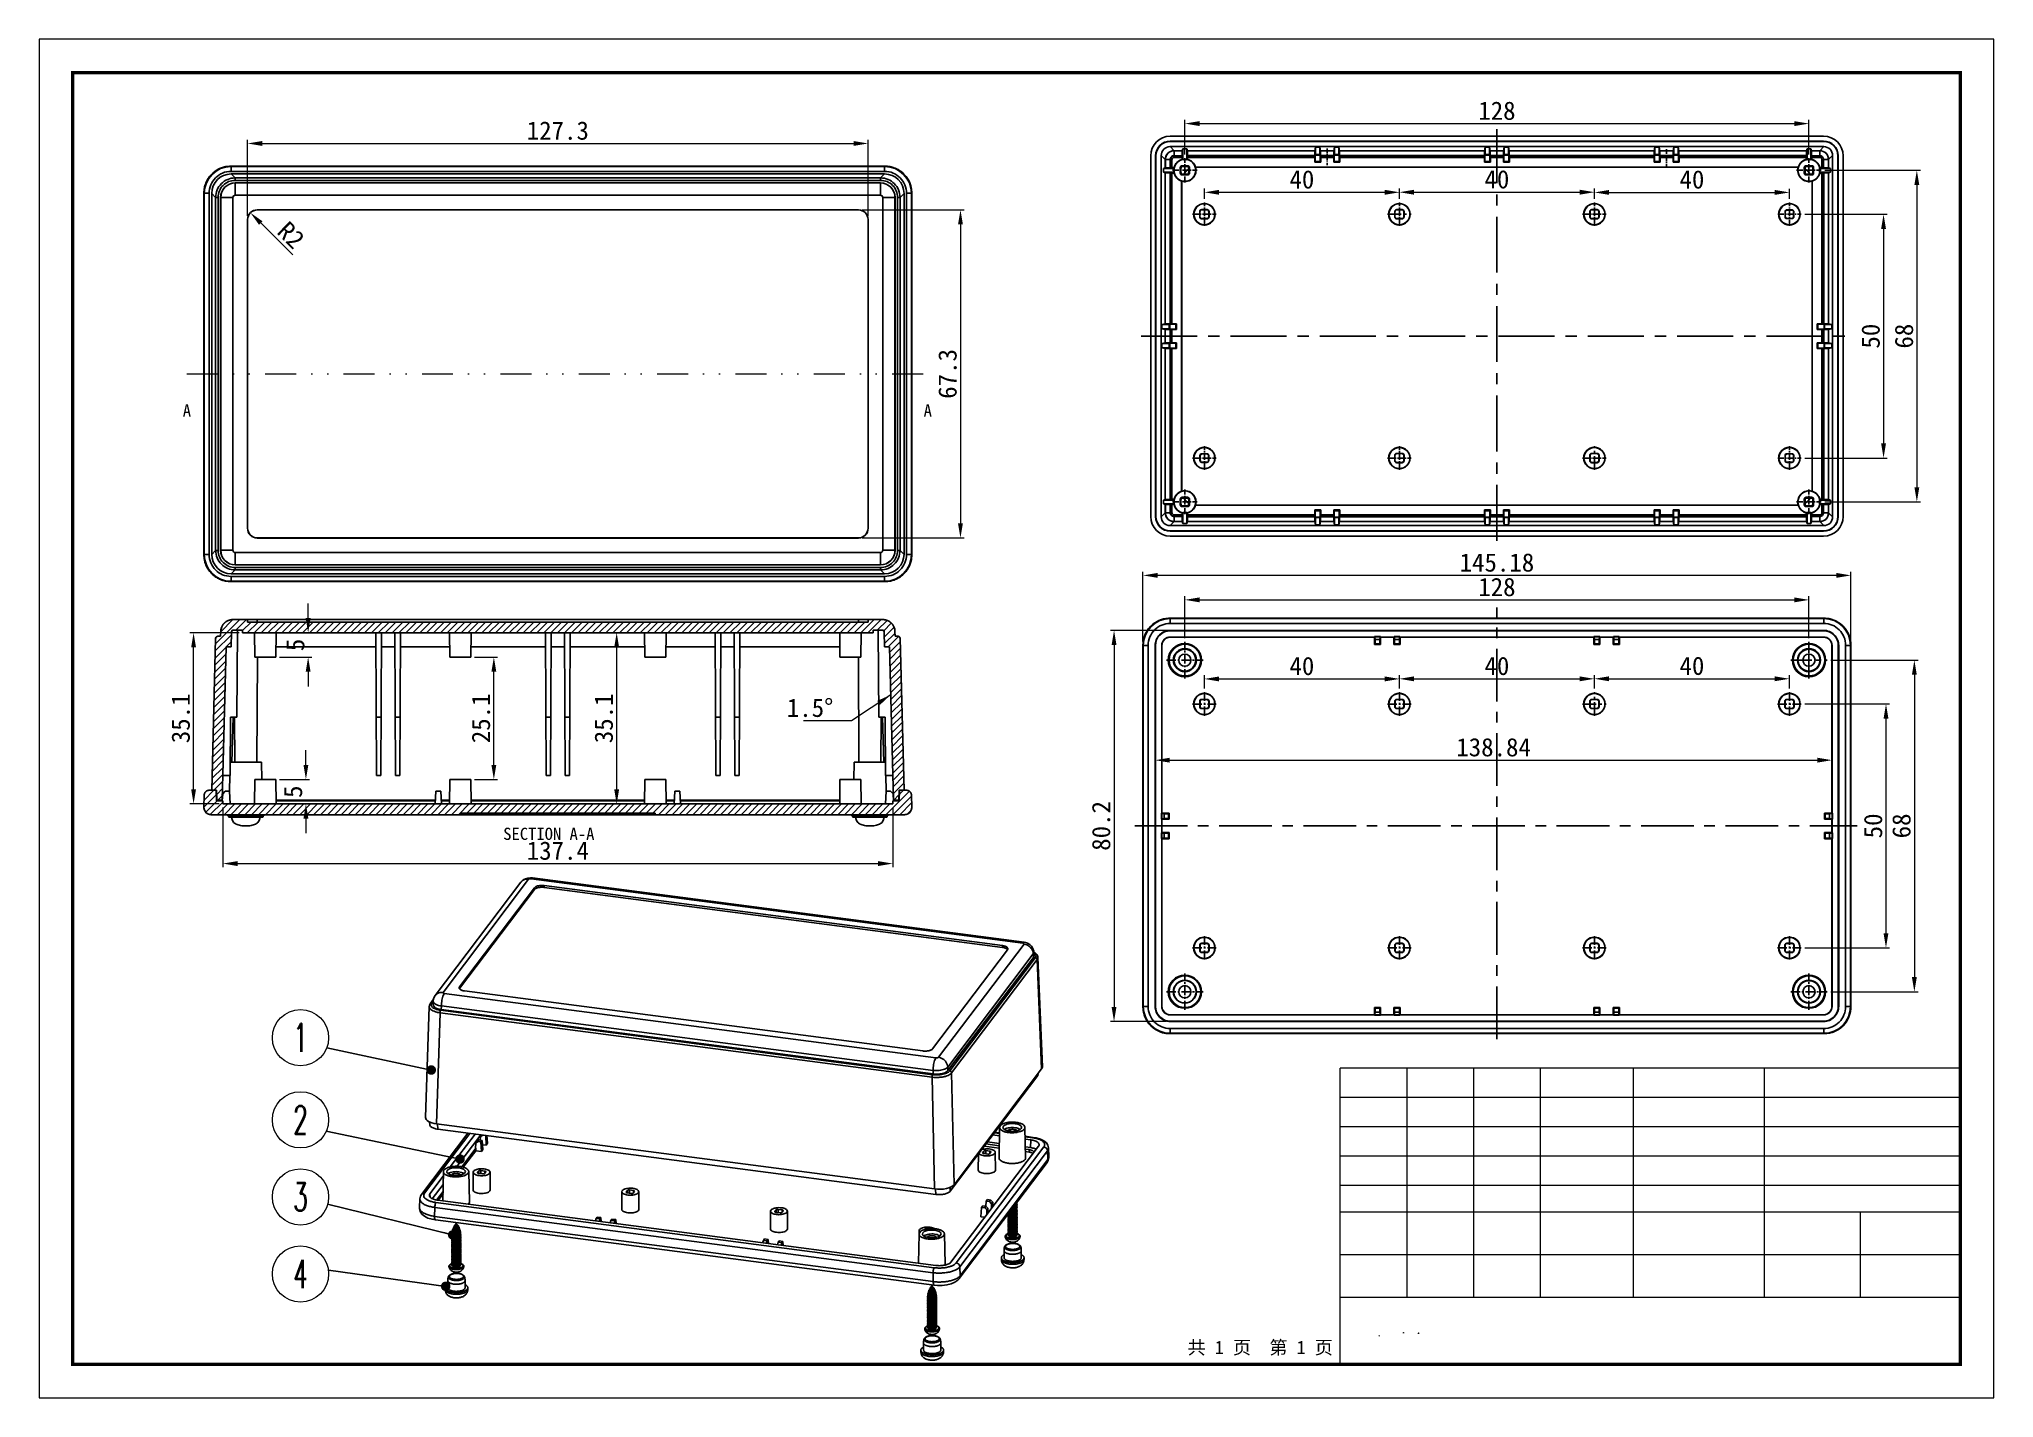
# Model space of a CAD drawing. Header units: millimetres. Extents: x 1893 to 2294, y -410 to -132.
import ezdxf
from ezdxf.enums import TextEntityAlignment as Align

# ---------------------------------------------------------------- set-up
doc = ezdxf.new("R2010")
doc.units = ezdxf.units.MM
doc.linetypes.add('CENTER', pattern=[50.8, 31.75, -6.35, 6.35, -6.35])
doc.linetypes.add('DIVIDE', pattern=[31.75, 12.7, -6.35, 0, -6.35, 0, -6.35])
for name, color, linetype in [('02___PRT_ALL_AXES', 7, 'Continuous'), ('06___PRT_ALL_SURFS', 7, 'Continuous'), ('3_ALL_AXES', 7, 'Continuous')]:
    doc.layers.add(name, color=color, linetype=linetype)
for name, color, linetype, lineweight in [('dim', 3, 'Continuous', 9), ('from', 7, 'Continuous', 13), ('hatch', 56, 'Continuous', 9)]:
    doc.layers.add(name, color=color, linetype=linetype, lineweight=lineweight)
doc.styles.add('BOM', font='txt.shx', dxfattribs={"bigfont": 'gbcbig.shx'})
doc.styles.get("Standard").update_dxf_attribs({"font": 'txt', "bigfont": 'gbcbig.shx'})
doc.styles.add('宋体', font='SimSun.ttf')
doc.styles.add('样式 1', font='SIMKAI.TTF')
doc.dimstyles.new('ISO', dxfattribs={"dimscale": 0.6, "dimtxt": 2.5, "dimasz": 2.5, "dimexe": 1.25, "dimexo": 0.625, "dimtad": 0, "dimdsep": 46, "dimtxsty": 'Standard', "dimblk": 'OPEN', "dimcen": 0, "dimclrd": 4, "dimclre": 4, "dimadec": 0, "dimazin": 0, "dimtfac": 1, "dimtofl": 0, "dimtmove": 0, "dimatfit": 3, "dimfxl": 1, "dimarcsym": 0})
doc.dimstyles.new('YanXiu', dxfattribs={"dimscale": 1.5, "dimtxt": 2.5, "dimasz": 2.2, "dimexe": 0.65, "dimexo": 0.65, "dimgap": 0.5, "dimtad": 1, "dimdsep": 46, "dimtxsty": '宋体', "dimcen": 0, "dimclrd": 3, "dimclre": 3, "dimclrt": 3, "dimazin": 2, "dimtfac": 1, "dimtofl": 0, "dimtmove": 0, "dimatfit": 3, "dimfxl": 1, "dimlwd": 5, "dimlwe": 5, "dimarcsym": 0})
pattern_1 = [(45, (1880.5286, -371.8233), (-0.707107, 0.707107), [])]

msp = doc.modelspace()

# ---------------------------------------------------------------- texts
at = {"layer": 'dim', "color": 3, "insert": (2055.559, -270.669), "char_height": 3.75, "attachment_point": 9, "style": '宋体'}
msp.add_mtext('1.5%%d', dxfattribs=at)
at = {"layer": 'from', "insert": (2143.11, -400.055), "char_height": 2.18913, "attachment_point": 5, "style": '宋体'}
msp.add_mtext('{\\fSimSun|b0|i0|c134|p2;\\H1.25x;共 1 页  第 1 页}', dxfattribs=at)
at = {"layer": 'hatch', "color": 6, "style": '样式 1'}
for s, p in [('A', (1922.972, -207.776)), ('A', (2074.925, -207.776)), ('SECTION A-A', (1997.204, -294.581))]:
    msp.add_text(s, height=2.5, dxfattribs=at).set_placement(p, align=Align.MIDDLE)

# ---------------------------------------------------------------- blocks, each defined once
blk = doc.blocks.new('_Open')
at = {"color": 0, "linetype": 'ByBlock', "lineweight": -2}
for p, q in [((-1, 0.17), (0, 0)), ((-1, -0.17), (0, 0)), ((0, 0), (-1, 0))]:
    blk.add_line(p, q, dxfattribs=at)
blk = doc.blocks.new('yx_bom3')
at = {"layer": 'from'}
blk.add_circle((0, 0), 1, dxfattribs=at)
at = {"layer": 'from', "color": 4, "style": 'BOM', "width": 0.6}
blk.add_attdef('ITEM', text='', height=1, dxfattribs=at).set_placement((0, 0), align=Align.MIDDLE)
blk = doc.blocks.new('*D4')
at = {"layer": 'Defpoints', "color": 0}
for p in [(2062.7, -153.03), (1935.41, -168.63), (2062.7, -168.63)]:
    blk.add_point(p, dxfattribs=at)
at = {"layer": 'dim', "color": 3, "lineweight": 5}
for p, q in [((1935.41, -167.88), (1935.41, -152.28)), ((2062.7, -167.88), (2062.7, -152.28)), ((1938.41, -153.03), (2059.7, -153.03))]:
    blk.add_line(p, q, dxfattribs=at)
at = {"layer": 'dim', "color": 3}
for points in [[(1938.41, -152.53), (1938.41, -153.53), (1935.41, -153.03)], [(2059.7, -152.53), (2059.7, -153.53), (2062.7, -153.03)]]:
    blk.add_solid(points, dxfattribs=at)
at = {"layer": 'dim', "color": 3, "insert": (1999.05, -150.41), "char_height": 3.75, "attachment_point": 5, "style": '宋体'}
blk.add_mtext('127.3', dxfattribs=at)
blk = doc.blocks.new('*D5')
at = {"layer": 'Defpoints', "color": 0}
for p in [(2060.7, -166.63), (2060.7, -233.92), (2081.63, -233.92)]:
    blk.add_point(p, dxfattribs=at)
at = {"layer": 'dim', "color": 3, "lineweight": 5}
for p, q in [((2061.45, -166.63), (2082.38, -166.63)), ((2081.63, -169.63), (2081.63, -230.92)), ((2061.45, -233.92), (2082.38, -233.92))]:
    blk.add_line(p, q, dxfattribs=at)
at = {"layer": 'dim', "color": 3}
for points in [[(2081.13, -169.63), (2082.13, -169.63), (2081.63, -166.63)], [(2081.13, -230.92), (2082.13, -230.92), (2081.63, -233.92)]]:
    blk.add_solid(points, dxfattribs=at)
at = {"layer": 'dim', "color": 3, "insert": (2079, -200.28), "char_height": 3.75, "attachment_point": 5, "rotation": 90, "style": '宋体'}
blk.add_mtext('67.3', dxfattribs=at)
blk = doc.blocks.new('*D8')
at = {"layer": 'Defpoints', "color": 0}
for p in [(1935.99, -167.22), (1937.41, -168.63)]:
    blk.add_point(p, dxfattribs=at)
at = {"layer": 'dim', "color": 3, "lineweight": 5}
blk.add_line((1944.73, -175.89), (1938.12, -169.33), dxfattribs=at)
at = {"layer": 'dim', "color": 3}
blk.add_solid([(1938.47, -168.98), (1937.76, -169.69), (1935.99, -167.22)], dxfattribs=at)
at = {"layer": 'dim', "color": 3, "insert": (1944.34, -171.8), "char_height": 3.75, "attachment_point": 5, "rotation": 315.2503, "style": '宋体'}
blk.add_mtext('R2', dxfattribs=at)
blk = doc.blocks.new('*D10')
at = {"layer": 'Defpoints', "color": 0}
for p in [(1924.34, -253.35), (1934.41, -253.35), (1930.35, -288.45)]:
    blk.add_point(p, dxfattribs=at)
at = {"layer": 'dim', "color": 3, "lineweight": 5}
for p, q in [((1933.66, -253.35), (1923.59, -253.35)), ((1924.34, -285.45), (1924.34, -256.35)), ((1929.6, -288.45), (1923.59, -288.45))]:
    blk.add_line(p, q, dxfattribs=at)
at = {"layer": 'dim', "color": 3}
for points in [[(1923.84, -256.35), (1924.84, -256.35), (1924.34, -253.35)], [(1923.84, -285.45), (1924.84, -285.45), (1924.34, -288.45)]]:
    blk.add_solid(points, dxfattribs=at)
at = {"layer": 'dim', "color": 3, "insert": (1921.72, -270.9), "char_height": 3.75, "attachment_point": 5, "rotation": 90, "style": '宋体'}
blk.add_mtext('35.1', dxfattribs=at)
blk = doc.blocks.new('*D11')
at = {"layer": 'Defpoints', "color": 0}
for p in [(1930.35, -288.45), (2067.75, -288.45), (2067.75, -300.68)]:
    blk.add_point(p, dxfattribs=at)
at = {"layer": 'dim', "color": 3, "lineweight": 5}
for p, q in [((1930.35, -289.2), (1930.35, -301.43)), ((2067.75, -289.2), (2067.75, -301.43)), ((1933.35, -300.68), (2064.75, -300.68))]:
    blk.add_line(p, q, dxfattribs=at)
at = {"layer": 'dim', "color": 3}
for points in [[(1933.35, -300.18), (1933.35, -301.18), (1930.35, -300.68)], [(2064.75, -300.18), (2064.75, -301.18), (2067.75, -300.68)]]:
    blk.add_solid(points, dxfattribs=at)
at = {"layer": 'dim', "color": 3, "insert": (1999.05, -298.05), "char_height": 3.75, "attachment_point": 5, "style": '宋体'}
blk.add_mtext('137.4', dxfattribs=at)
blk = doc.blocks.new('*D14')
at = {"layer": 'Defpoints', "color": 0}
for p in [(2171.66, -163.04), (2131.66, -165.12), (2171.66, -165.12)]:
    blk.add_point(p, dxfattribs=at)
at = {"layer": 'dim', "color": 3, "lineweight": 5}
for p, q in [((2131.66, -164.37), (2131.66, -162.29)), ((2134.66, -163.04), (2168.66, -163.04)), ((2171.66, -164.37), (2171.66, -162.29))]:
    blk.add_line(p, q, dxfattribs=at)
at = {"layer": 'dim', "color": 3}
for points in [[(2134.66, -162.54), (2134.66, -163.54), (2131.66, -163.04)], [(2168.66, -162.54), (2168.66, -163.54), (2171.66, -163.04)]]:
    blk.add_solid(points, dxfattribs=at)
at = {"layer": 'dim', "color": 3, "insert": (2151.66, -160.42), "char_height": 3.75, "attachment_point": 5, "style": '宋体'}
blk.add_mtext('40', dxfattribs=at)
blk = doc.blocks.new('*D15')
at = {"layer": 'Defpoints', "color": 0}
for p in [(2211.66, -163.02), (2171.66, -165.12), (2211.66, -165.12)]:
    blk.add_point(p, dxfattribs=at)
at = {"layer": 'dim', "color": 3, "lineweight": 5}
for p, q in [((2171.66, -164.37), (2171.66, -162.27)), ((2174.66, -163.02), (2208.66, -163.02)), ((2211.66, -164.37), (2211.66, -162.27))]:
    blk.add_line(p, q, dxfattribs=at)
at = {"layer": 'dim', "color": 3}
for points in [[(2174.66, -162.52), (2174.66, -163.52), (2171.66, -163.02)], [(2208.66, -162.52), (2208.66, -163.52), (2211.66, -163.02)]]:
    blk.add_solid(points, dxfattribs=at)
at = {"layer": 'dim', "color": 3, "insert": (2191.66, -160.4), "char_height": 3.75, "attachment_point": 5, "style": '宋体'}
blk.add_mtext('40', dxfattribs=at)
blk = doc.blocks.new('*D16')
at = {"layer": 'Defpoints', "color": 0}
for p in [(2251.66, -163.06), (2211.66, -165.12), (2251.66, -165.12)]:
    blk.add_point(p, dxfattribs=at)
at = {"layer": 'dim', "color": 3, "lineweight": 5}
for p, q in [((2211.66, -164.37), (2211.66, -162.31)), ((2214.66, -163.06), (2248.66, -163.06)), ((2251.66, -164.37), (2251.66, -162.31))]:
    blk.add_line(p, q, dxfattribs=at)
at = {"layer": 'dim', "color": 3}
for points in [[(2214.66, -162.56), (2214.66, -163.56), (2211.66, -163.06)], [(2248.66, -162.56), (2248.66, -163.56), (2251.66, -163.06)]]:
    blk.add_solid(points, dxfattribs=at)
at = {"layer": 'dim', "color": 3, "insert": (2231.66, -160.43), "char_height": 3.75, "attachment_point": 5, "style": '宋体'}
blk.add_mtext('40', dxfattribs=at)
blk = doc.blocks.new('*D17')
at = {"layer": 'Defpoints', "color": 0}
for p in [(2254.07, -167.53), (2254.07, -217.53), (2270.96, -217.53)]:
    blk.add_point(p, dxfattribs=at)
at = {"layer": 'dim', "color": 3, "lineweight": 5}
for p, q in [((2254.82, -167.53), (2271.71, -167.53)), ((2270.96, -170.53), (2270.96, -214.53)), ((2254.82, -217.53), (2271.71, -217.53))]:
    blk.add_line(p, q, dxfattribs=at)
at = {"layer": 'dim', "color": 3}
for points in [[(2270.46, -170.53), (2271.46, -170.53), (2270.96, -167.53)], [(2270.46, -214.53), (2271.46, -214.53), (2270.96, -217.53)]]:
    blk.add_solid(points, dxfattribs=at)
at = {"layer": 'dim', "color": 3, "insert": (2268.33, -192.53), "char_height": 3.75, "attachment_point": 5, "rotation": 90, "style": '宋体'}
blk.add_mtext('50', dxfattribs=at)
blk = doc.blocks.new('*D18')
at = {"layer": 'Defpoints', "color": 0}
for p in [(2258.19, -158.53), (2258.19, -226.53), (2277.79, -226.53)]:
    blk.add_point(p, dxfattribs=at)
at = {"layer": 'dim', "color": 3, "lineweight": 5}
for p, q in [((2258.94, -158.53), (2278.54, -158.53)), ((2277.79, -161.53), (2277.79, -223.53)), ((2258.94, -226.53), (2278.54, -226.53))]:
    blk.add_line(p, q, dxfattribs=at)
at = {"layer": 'dim', "color": 3}
for points in [[(2277.29, -161.53), (2278.29, -161.53), (2277.79, -158.53)], [(2277.29, -223.53), (2278.29, -223.53), (2277.79, -226.53)]]:
    blk.add_solid(points, dxfattribs=at)
at = {"layer": 'dim', "color": 3, "insert": (2275.17, -192.53), "char_height": 3.75, "attachment_point": 5, "rotation": 90, "style": '宋体'}
blk.add_mtext('68', dxfattribs=at)
blk = doc.blocks.new('*D25')
at = {"layer": 'Defpoints', "color": 0}
for p in [(2171.66, -262.82), (2131.66, -265.54), (2171.66, -265.54)]:
    blk.add_point(p, dxfattribs=at)
at = {"layer": 'dim', "color": 3, "lineweight": 5}
for p, q in [((2131.66, -264.79), (2131.66, -262.07)), ((2134.66, -262.82), (2168.66, -262.82)), ((2171.66, -264.79), (2171.66, -262.07))]:
    blk.add_line(p, q, dxfattribs=at)
at = {"layer": 'dim', "color": 3}
for points in [[(2134.66, -262.32), (2134.66, -263.32), (2131.66, -262.82)], [(2168.66, -262.32), (2168.66, -263.32), (2171.66, -262.82)]]:
    blk.add_solid(points, dxfattribs=at)
at = {"layer": 'dim', "color": 3, "insert": (2151.66, -260.19), "char_height": 3.75, "attachment_point": 5, "style": '宋体'}
blk.add_mtext('40', dxfattribs=at)
blk = doc.blocks.new('*D26')
at = {"layer": 'Defpoints', "color": 0}
for p in [(2211.66, -262.8), (2171.66, -265.54), (2211.66, -265.55)]:
    blk.add_point(p, dxfattribs=at)
at = {"layer": 'dim', "color": 3, "lineweight": 5}
for p, q in [((2171.66, -264.79), (2171.66, -262.05)), ((2174.66, -262.8), (2208.66, -262.8)), ((2211.66, -264.8), (2211.66, -262.05))]:
    blk.add_line(p, q, dxfattribs=at)
at = {"layer": 'dim', "color": 3}
for points in [[(2174.66, -262.3), (2174.66, -263.3), (2171.66, -262.8)], [(2208.66, -262.3), (2208.66, -263.3), (2211.66, -262.8)]]:
    blk.add_solid(points, dxfattribs=at)
at = {"layer": 'dim', "color": 3, "insert": (2191.66, -260.18), "char_height": 3.75, "attachment_point": 5, "style": '宋体'}
blk.add_mtext('40', dxfattribs=at)
blk = doc.blocks.new('*D27')
at = {"layer": 'Defpoints', "color": 0}
for p in [(2251.66, -262.79), (2211.66, -265.55), (2251.66, -265.55)]:
    blk.add_point(p, dxfattribs=at)
at = {"layer": 'dim', "color": 3, "lineweight": 5}
for p, q in [((2211.66, -264.8), (2211.66, -262.04)), ((2214.66, -262.79), (2248.66, -262.79)), ((2251.66, -264.8), (2251.66, -262.04))]:
    blk.add_line(p, q, dxfattribs=at)
at = {"layer": 'dim', "color": 3}
for points in [[(2214.66, -262.29), (2214.66, -263.29), (2211.66, -262.79)], [(2248.66, -262.29), (2248.66, -263.29), (2251.66, -262.79)]]:
    blk.add_solid(points, dxfattribs=at)
at = {"layer": 'dim', "color": 3, "insert": (2231.66, -260.16), "char_height": 3.75, "attachment_point": 5, "style": '宋体'}
blk.add_mtext('40', dxfattribs=at)
blk = doc.blocks.new('*D28')
at = {"layer": 'Defpoints', "color": 0}
for p in [(2254.08, -267.96), (2254.08, -317.96), (2271.46, -317.96)]:
    blk.add_point(p, dxfattribs=at)
at = {"layer": 'dim', "color": 3, "lineweight": 5}
for p, q in [((2254.83, -267.96), (2272.21, -267.96)), ((2271.46, -270.96), (2271.46, -314.96)), ((2254.83, -317.96), (2272.21, -317.96))]:
    blk.add_line(p, q, dxfattribs=at)
at = {"layer": 'dim', "color": 3}
for points in [[(2270.96, -270.96), (2271.96, -270.96), (2271.46, -267.96)], [(2270.96, -314.96), (2271.96, -314.96), (2271.46, -317.96)]]:
    blk.add_solid(points, dxfattribs=at)
at = {"layer": 'dim', "color": 3, "insert": (2268.83, -292.96), "char_height": 3.75, "attachment_point": 5, "rotation": 90, "style": '宋体'}
blk.add_mtext('50', dxfattribs=at)
blk = doc.blocks.new('*D29')
at = {"layer": 'Defpoints', "color": 0}
for p in [(2259.4, -258.96), (2259.4, -326.96), (2277.28, -326.96)]:
    blk.add_point(p, dxfattribs=at)
at = {"layer": 'dim', "color": 3, "lineweight": 5}
for p, q in [((2260.15, -258.96), (2278.03, -258.96)), ((2277.28, -261.96), (2277.28, -323.96)), ((2260.15, -326.96), (2278.03, -326.96))]:
    blk.add_line(p, q, dxfattribs=at)
at = {"layer": 'dim', "color": 3}
for points in [[(2276.78, -261.96), (2277.78, -261.96), (2277.28, -258.96)], [(2276.78, -323.96), (2277.78, -323.96), (2277.28, -326.96)]]:
    blk.add_solid(points, dxfattribs=at)
at = {"layer": 'dim', "color": 3, "insert": (2274.65, -292.96), "char_height": 3.75, "attachment_point": 5, "rotation": 90, "style": '宋体'}
blk.add_mtext('68', dxfattribs=at)
blk = doc.blocks.new('*D35')
at = {"layer": 'Defpoints', "color": 0}
for p in [(2255.66, -148.95), (2127.66, -156.01), (2255.66, -156.01)]:
    blk.add_point(p, dxfattribs=at)
at = {"layer": 'dim', "color": 3, "lineweight": 5}
for p, q in [((2127.66, -155.26), (2127.66, -148.2)), ((2255.66, -155.26), (2255.66, -148.2)), ((2130.66, -148.95), (2252.66, -148.95))]:
    blk.add_line(p, q, dxfattribs=at)
at = {"layer": 'dim', "color": 3}
for points in [[(2130.66, -148.45), (2130.66, -149.45), (2127.66, -148.95)], [(2252.66, -148.45), (2252.66, -149.45), (2255.66, -148.95)]]:
    blk.add_solid(points, dxfattribs=at)
at = {"layer": 'dim', "color": 3, "insert": (2191.66, -146.33), "char_height": 3.75, "attachment_point": 5, "style": '宋体'}
blk.add_mtext('128', dxfattribs=at)
blk = doc.blocks.new('*D37')
at = {"layer": 'Defpoints', "color": 0}
for p in [(2255.66, -246.61), (2127.66, -255.22), (2255.66, -255.22)]:
    blk.add_point(p, dxfattribs=at)
at = {"layer": 'dim', "color": 3, "lineweight": 5}
for p, q in [((2127.66, -254.47), (2127.66, -245.86)), ((2130.66, -246.61), (2252.66, -246.61)), ((2255.66, -254.47), (2255.66, -245.86))]:
    blk.add_line(p, q, dxfattribs=at)
at = {"layer": 'dim', "color": 3}
for points in [[(2130.66, -246.11), (2130.66, -247.11), (2127.66, -246.61)], [(2252.66, -246.11), (2252.66, -247.11), (2255.66, -246.61)]]:
    blk.add_solid(points, dxfattribs=at)
at = {"layer": 'dim', "color": 3, "insert": (2191.66, -243.99), "char_height": 3.75, "attachment_point": 5, "style": '宋体'}
blk.add_mtext('128', dxfattribs=at)
blk = doc.blocks.new('*D45')
at = {"layer": 'Defpoints', "color": 0}
for p in [(2121.56, -258.96), (2260.4, -258.96), (2260.4, -279.48)]:
    blk.add_point(p, dxfattribs=at)
at = {"layer": 'dim', "color": 3, "lineweight": 5}
for p, q in [((2121.56, -259.71), (2121.56, -280.23)), ((2260.4, -259.71), (2260.4, -280.23)), ((2124.56, -279.48), (2257.4, -279.48))]:
    blk.add_line(p, q, dxfattribs=at)
at = {"layer": 'dim', "color": 3}
for points in [[(2124.56, -278.98), (2124.56, -279.98), (2121.56, -279.48)], [(2257.4, -278.98), (2257.4, -279.98), (2260.4, -279.48)]]:
    blk.add_solid(points, dxfattribs=at)
at = {"layer": 'dim', "color": 3, "insert": (2190.98, -276.85), "char_height": 3.75, "attachment_point": 5, "style": '宋体'}
blk.add_mtext('138.84', dxfattribs=at)
blk = doc.blocks.new('*D46')
at = {"layer": 'Defpoints', "color": 0}
for p in [(2124.66, -252.86), (2113.13, -333.06), (2124.66, -333.06)]:
    blk.add_point(p, dxfattribs=at)
at = {"layer": 'dim', "color": 3, "lineweight": 5}
for p, q in [((2123.91, -252.86), (2112.38, -252.86)), ((2113.13, -255.86), (2113.13, -330.06)), ((2123.91, -333.06), (2112.38, -333.06))]:
    blk.add_line(p, q, dxfattribs=at)
at = {"layer": 'dim', "color": 3}
for points in [[(2112.63, -255.86), (2113.63, -255.86), (2113.13, -252.86)], [(2112.63, -330.06), (2113.63, -330.06), (2113.13, -333.06)]]:
    blk.add_solid(points, dxfattribs=at)
at = {"layer": 'dim', "color": 3, "insert": (2110.5, -292.96), "char_height": 3.75, "attachment_point": 5, "rotation": 90, "style": '宋体'}
blk.add_mtext('80.2', dxfattribs=at)
blk = doc.blocks.new('*D47')
at = {"layer": 'Defpoints', "color": 0}
for p in [(2119.07, -241.59), (2119.07, -255.87), (2264.25, -255.87)]:
    blk.add_point(p, dxfattribs=at)
at = {"layer": 'dim', "color": 3, "lineweight": 5}
for p, q in [((2119.07, -255.12), (2119.07, -240.84)), ((2261.25, -241.59), (2122.07, -241.59)), ((2264.25, -255.12), (2264.25, -240.84))]:
    blk.add_line(p, q, dxfattribs=at)
at = {"layer": 'dim', "color": 3}
for points in [[(2122.07, -241.09), (2122.07, -242.09), (2119.07, -241.59)], [(2261.25, -241.09), (2261.25, -242.09), (2264.25, -241.59)]]:
    blk.add_solid(points, dxfattribs=at)
at = {"layer": 'dim', "color": 3, "insert": (2191.66, -238.97), "char_height": 3.75, "attachment_point": 5, "style": '宋体'}
blk.add_mtext('145.18', dxfattribs=at)
blk = doc.blocks.new('*D48')
at = {"layer": 'Defpoints', "color": 0}
for p in [(1941.2, -283.45), (1947.38, -283.45), (1942.68, -288.45)]:
    blk.add_point(p, dxfattribs=at)
at = {"layer": 'dim', "color": 3, "lineweight": 5}
for p, q in [((1947.38, -280.45), (1947.38, -277.45)), ((1941.95, -283.45), (1948.13, -283.45)), ((1943.43, -288.45), (1948.13, -288.45)), ((1947.38, -291.45), (1947.38, -294.45))]:
    blk.add_line(p, q, dxfattribs=at)
at = {"layer": 'dim', "color": 3}
for points in [[(1946.88, -280.45), (1947.88, -280.45), (1947.38, -283.45)], [(1946.88, -291.45), (1947.88, -291.45), (1947.38, -288.45)]]:
    blk.add_solid(points, dxfattribs=at)
at = {"layer": 'dim', "color": 3, "insert": (1944.76, -285.95), "char_height": 3.75, "attachment_point": 5, "rotation": 90, "style": '宋体'}
blk.add_mtext('5', dxfattribs=at)
blk = doc.blocks.new('*D49')
at = {"layer": 'Defpoints', "color": 0}
for p in [(1941.25, -253.35), (1941.2, -258.35), (1947.84, -258.35)]:
    blk.add_point(p, dxfattribs=at)
at = {"layer": 'dim', "color": 3, "lineweight": 5}
for p, q in [((1947.84, -250.35), (1947.84, -247.35)), ((1942, -253.35), (1948.59, -253.35)), ((1941.95, -258.35), (1948.59, -258.35)), ((1947.84, -261.35), (1947.84, -264.35))]:
    blk.add_line(p, q, dxfattribs=at)
at = {"layer": 'dim', "color": 3}
for points in [[(1947.34, -250.35), (1948.34, -250.35), (1947.84, -253.35)], [(1947.34, -261.35), (1948.34, -261.35), (1947.84, -258.35)]]:
    blk.add_solid(points, dxfattribs=at)
at = {"layer": 'dim', "color": 3, "insert": (1945.21, -255.85), "char_height": 3.75, "attachment_point": 5, "rotation": 90, "style": '宋体'}
blk.add_mtext('5', dxfattribs=at)
blk = doc.blocks.new('*D50')
at = {"layer": 'Defpoints', "color": 0}
for p in [(1981.2, -258.35), (1985.93, -258.35), (1981.2, -283.45)]:
    blk.add_point(p, dxfattribs=at)
at = {"layer": 'dim', "color": 3, "lineweight": 5}
for p, q in [((1981.95, -258.35), (1986.68, -258.35)), ((1985.93, -280.45), (1985.93, -261.35)), ((1981.95, -283.45), (1986.68, -283.45))]:
    blk.add_line(p, q, dxfattribs=at)
at = {"layer": 'dim', "color": 3}
for points in [[(1985.43, -261.35), (1986.43, -261.35), (1985.93, -258.35)], [(1985.43, -280.45), (1986.43, -280.45), (1985.93, -283.45)]]:
    blk.add_solid(points, dxfattribs=at)
at = {"layer": 'dim', "color": 3, "insert": (1983.3, -270.9), "char_height": 3.75, "attachment_point": 5, "rotation": 90, "style": '宋体'}
blk.add_mtext('25.1', dxfattribs=at)
blk = doc.blocks.new('*D51')
at = {"layer": 'Defpoints', "color": 0}
for p in [(2011.12, -253.35), (2016.86, -253.35), (2016.86, -288.45)]:
    blk.add_point(p, dxfattribs=at)
at = {"layer": 'dim', "color": 3, "lineweight": 5}
for p, q in [((2016.11, -253.35), (2010.37, -253.35)), ((2011.12, -285.45), (2011.12, -256.35)), ((2016.11, -288.45), (2010.37, -288.45))]:
    blk.add_line(p, q, dxfattribs=at)
at = {"layer": 'dim', "color": 3}
for points in [[(2010.62, -256.35), (2011.62, -256.35), (2011.12, -253.35)], [(2010.62, -285.45), (2011.62, -285.45), (2011.12, -288.45)]]:
    blk.add_solid(points, dxfattribs=at)
at = {"layer": 'dim', "color": 3, "insert": (2008.49, -270.9), "char_height": 3.75, "attachment_point": 5, "rotation": 90, "style": '宋体'}
blk.add_mtext('35.1', dxfattribs=at)

# ---------------------------------------------------------------- dimensions: what is measured, and where the dimension line sits
at = {"layer": 'dim'}
for base, p1, p2, picture, middle in [((2255.66, -148.954), (2127.66, -156.01), (2255.66, -156.007), '*D35', (2191.66, -146.329)), ((2062.701, -153.031), (1935.405, -168.628), (2062.701, -168.628), '*D4', (1999.053, -150.407)), ((2171.66, -163.044), (2131.66, -165.119), (2171.66, -165.119), '*D14', (2151.66, -160.419)), ((2211.66, -163.024), (2171.66, -165.119), (2211.66, -165.119), '*D15', (2191.66, -160.4)), ((2251.66, -163.058), (2211.66, -165.119), (2251.66, -165.119), '*D16', (2231.66, -160.433)), ((2119.07, -241.592), (2264.251, -255.87), (2119.07, -255.865), '*D47', (2191.661, -238.967)), ((2255.66, -246.613), (2127.66, -255.223), (2255.66, -255.223), '*D37', (2191.66, -243.989)), ((2260.396, -279.4793), (2121.5609, -258.9629), (2260.396, -258.9629), '*D45', (2190.9784, -276.8546)), ((2171.66, -262.816), (2131.66, -265.544), (2171.66, -265.544), '*D25', (2151.66, -260.191)), ((2211.66, -262.803), (2171.66, -265.544), (2211.66, -265.55), '*D26', (2191.66, -260.179)), ((2251.66, -262.789), (2211.66, -265.55), (2251.66, -265.55), '*D27', (2231.66, -260.165)), ((2067.755, -300.678), (1930.352, -288.455), (2067.755, -288.455), '*D11', (1999.053, -298.053))]:
    dim = msp.add_linear_dim(base=base, p1=p1, p2=p2, dimstyle='YanXiu', override={"dimasz": 2, "dimexe": 0.49975, "dimexo": 0.49975, "dimgap": 0.49975}, dxfattribs=at)
    dim.commit()
    dim.dimension.update_dxf_attribs({"geometry": picture, "text_midpoint": middle})
for base, p1, p2, picture, middle in [((2277.791, -226.532), (2258.185, -158.532), (2258.185, -226.532), '*D18', (2275.166, -192.532)), ((2081.626, -233.924), (2060.701, -166.628), (2060.701, -233.924), '*D5', (2079.001, -200.276)), ((2270.955, -217.532), (2254.073, -167.532), (2254.073, -217.532), '*D17', (2268.331, -192.532)), ((1947.839, -258.355), (1941.247, -253.355), (1941.203, -258.355), '*D49', (1945.214, -255.855)), ((1924.342, -253.355), (1930.352, -288.455), (1934.405, -253.355), '*D10', (1921.717, -270.905)), ((2011.118, -253.355), (2016.86, -288.455), (2016.86, -253.355), '*D51', (2008.494, -270.905)), ((2113.127, -333.062), (2124.66, -252.863), (2124.66, -333.062), '*D46', (2110.503, -292.963)), ((1985.928, -258.355), (1981.203, -283.455), (1981.203, -258.355), '*D50', (1983.304, -270.905)), ((2277.278, -326.963), (2259.4, -258.963), (2259.4, -326.963), '*D29', (2274.653, -292.963)), ((2271.459, -317.963), (2254.079, -267.963), (2254.079, -317.963), '*D28', (2268.834, -292.963)), ((1947.383, -283.455), (1942.684, -288.455), (1941.203, -283.455), '*D48', (1944.758, -285.955))]:
    dim = msp.add_linear_dim(base=base, p1=p1, p2=p2, angle=90, dimstyle='YanXiu', override={"dimasz": 2, "dimexe": 0.49975, "dimexo": 0.49975, "dimgap": 0.49975}, dxfattribs=at)
    dim.commit()
    dim.dimension.update_dxf_attribs({"geometry": picture, "text_midpoint": middle})
dim = msp.add_radius_dim(center=(1937.405, -168.628), mpoint=(1935.985, -167.22), dimstyle='YanXiu', override={"dimasz": 2, "dimexe": 0.49975, "dimexo": 0.49975, "dimgap": 0.49975, "dimtmove": 1}, dxfattribs=at)
dim.commit()
dim.dimension.update_dxf_attribs({"geometry": '*D8', "text_midpoint": (1942.488, -173.666), "dimtype": 164})

# ---------------------------------------------------------------- hatches: boundary and pattern name
at = {"linetype": 'Continuous'}
h = msp.add_hatch(dxfattribs=at)
h.set_pattern_fill('DEFAULT__2', color=2, angle=45, style=0, pattern_type=0)
h.set_pattern_definition(pattern_1)
edge = h.paths.add_edge_path()
edge.add_line((1928.053, -285.655), (1929.054, -285.655))
edge.add_line((1928.053, -285.655), (1928.868, -254.55))
edge.add_spline(control_points=[(1928.868, -254.55), (1928.875, -254.263), (1929.081, -254.063), (1929.368, -254.063)], knot_values=[0, 0, 0, 0, 1, 1, 1, 1], weights=[1, 0.810868, 0.810868, 1], degree=3, periodic=0)
edge.add_line((1929.368, -254.063), (1929.881, -254.063))
edge.add_line((1929.881, -254.063), (1929.906, -253.089))
edge.add_spline(control_points=[(1932.405, -250.655), (1930.971, -250.655), (1929.944, -251.656), (1929.906, -253.089)], knot_values=[0, 0, 0, 0, 1, 1, 1, 1], weights=[1, 0.810868, 0.810868, 1], degree=3, periodic=0)
edge.add_line((1932.405, -250.655), (1935.405, -250.655))
edge.add_line((1935.432, -251.155), (1935.405, -250.655))
edge.add_line((1935.432, -251.155), (2062.675, -251.155))
edge.add_line((2062.675, -251.155), (2062.701, -250.655))
edge.add_line((2062.701, -250.655), (2065.701, -250.655))
edge.add_spline(control_points=[(2065.701, -250.655), (2067.135, -250.655), (2068.163, -251.656), (2068.2, -253.089)], knot_values=[0, 0, 0, 0, 1, 1, 1, 1], weights=[1, 0.810868, 0.810868, 1], degree=3, periodic=0)
edge.add_line((2068.226, -254.063), (2068.2, -253.089))
edge.add_line((2068.226, -254.063), (2068.739, -254.063))
edge.add_spline(control_points=[(2069.239, -254.55), (2069.231, -254.263), (2069.026, -254.063), (2068.739, -254.063)], knot_values=[0, 0, 0, 0, 1, 1, 1, 1], weights=[1, 0.810868, 0.810868, 1], degree=3, periodic=0)
edge.add_line((2070.053, -285.655), (2069.239, -254.55))
edge.add_line((2069.052, -285.655), (2070.053, -285.655))
edge.add_line((2069.052, -285.655), (2068.983, -287.655))
edge.add_line((2067.905, -287.655), (2068.983, -287.655))
edge.add_line((2067.905, -287.655), (2067.083, -256.263))
edge.add_line((2066.082, -256.263), (2067.083, -256.263))
edge.add_line((2066.082, -256.263), (2066.001, -253.147))
edge.add_spline(control_points=[(2065.701, -252.855), (2065.873, -252.855), (2065.996, -252.975), (2066.001, -253.147)], knot_values=[0, 0, 0, 0, 1, 1, 1, 1], weights=[1, 0.810868, 0.810868, 1], degree=3, periodic=0)
edge.add_line((2063.727, -252.855), (2065.701, -252.855))
edge.add_line((2063.701, -253.355), (2063.727, -252.855))
edge.add_line((1934.405, -253.355), (2063.701, -253.355))
edge.add_line((1934.405, -253.355), (1934.379, -252.855))
edge.add_line((1932.405, -252.855), (1934.379, -252.855))
edge.add_spline(control_points=[(1932.405, -252.855), (1932.233, -252.855), (1932.11, -252.975), (1932.106, -253.147)], knot_values=[0, 0, 0, 0, 1, 1, 1, 1], weights=[1, 0.810868, 0.810868, 1], degree=3, periodic=0)
edge.add_line((1932.024, -256.263), (1932.106, -253.147))
edge.add_line((1931.024, -256.263), (1932.024, -256.263))
edge.add_line((1930.202, -287.655), (1931.024, -256.263))
edge.add_line((1929.124, -287.655), (1930.202, -287.655))
edge.add_line((1929.054, -285.655), (1929.124, -287.655))
h = msp.add_hatch(dxfattribs=at)
h.set_pattern_fill('DEFAULT__1', color=2, angle=45, style=0, pattern_type=0)
h.set_pattern_definition(pattern_1)
edge = h.paths.add_edge_path()
edge.add_line((1927.527, -285.655), (1928.954, -285.655))
edge.add_line((1929.029, -287.805), (1928.954, -285.655))
edge.add_line((1929.029, -287.805), (1930.318, -287.805))
edge.add_line((1930.352, -288.455), (1930.318, -287.805))
edge.add_line((1930.352, -288.455), (2067.755, -288.455))
edge.add_line((2067.755, -288.455), (2067.789, -287.805))
edge.add_line((2067.789, -287.805), (2069.078, -287.805))
edge.add_line((2069.078, -287.805), (2069.153, -285.655))
edge.add_line((2069.153, -285.655), (2070.579, -285.655))
edge.add_spline(control_points=[(2070.579, -285.655), (2071.153, -285.655), (2071.564, -286.055), (2071.579, -286.629)], knot_values=[0, 0, 0, 0, 1, 1, 1, 1], weights=[1, 0.810868, 0.810868, 1], degree=3, periodic=0)
edge.add_line((2071.579, -286.629), (2071.644, -289.116))
edge.add_spline(control_points=[(2070.144, -290.655), (2071.041, -290.655), (2071.667, -290.012), (2071.644, -289.116)], knot_values=[0, 0, 0, 0, 1, 1, 1, 1], weights=[1, 0.798527, 0.798527, 1], degree=3, periodic=0)
edge.add_line((2019.053, -290.655), (2070.144, -290.655))
edge.add_line((2019.038, -290.355), (2019.053, -290.655))
edge.add_line((1979.069, -290.355), (2019.038, -290.355))
edge.add_line((1979.069, -290.355), (1979.053, -290.655))
edge.add_line((1927.962, -290.655), (1979.053, -290.655))
edge.add_spline(control_points=[(1927.962, -290.655), (1927.065, -290.655), (1926.439, -290.012), (1926.463, -289.116)], knot_values=[0, 0, 0, 0, 1, 1, 1, 1], weights=[1, 0.798527, 0.798527, 1], degree=3, periodic=0)
edge.add_line((1926.528, -286.629), (1926.463, -289.116))
edge.add_spline(control_points=[(1927.527, -285.655), (1926.954, -285.655), (1926.543, -286.055), (1926.528, -286.629)], knot_values=[0, 0, 0, 0, 1, 1, 1, 1], weights=[1, 0.810868, 0.810868, 1], degree=3, periodic=0)

# ---------------------------------------------------------------- linework, layer by layer
at = {"color": 7, "linetype": 'Continuous'}
for p, q in [((2258.662, -151.532), (2124.659, -151.532)), ((2120.66, -229.534), (2120.66, -155.531)), ((2121.661, -155.533), (2121.661, -229.532)), ((2121.661, -155.533), (2121.731, -155.533)), ((2121.731, -155.533), (2121.731, -229.532)), ((2122.809, -155.48), (2122.809, -229.585)), ((2122.809, -155.48), (2123.631, -156.302)), ((2123.631, -158.007), (2123.631, -156.302)), ((2123.657, -158.007), (2123.657, -156.328)), ((2123.657, -156.328), (2124.657, -156.328)), ((2124.608, -153.681), (2125.43, -154.503)), ((2258.713, -153.681), (2124.608, -153.681)), ((2124.657, -157.998), (2124.657, -156.328)), ((2124.657, -156.328), (2124.713, -156.385)), ((2124.66, -152.533), (2124.66, -152.603)), ((2258.66, -152.533), (2124.66, -152.533)), ((2258.66, -152.603), (2124.66, -152.603)), ((2125.43, -154.503), (2127.135, -154.503)), ((2125.456, -154.529), (2125.456, -155.529)), ((2125.456, -154.529), (2127.135, -154.529)), ((2125.456, -155.529), (2125.512, -155.585)), ((2125.456, -155.529), (2127.126, -155.529)), ((2125.512, -155.885), (2125.512, -155.585)), ((2127.108, -155.585), (2125.512, -155.585)), ((2127.105, -155.885), (2125.512, -155.885)), ((2127.105, -155.885), (2127.105, -156.305)), ((2127.126, -155.529), (2127.108, -155.585)), ((2127.135, -154.503), (2127.26, -154.126)), ((2127.135, -154.503), (2127.135, -154.529)), ((2127.26, -154.126), (2127.26, -156.367)), ((2127.26, -154.126), (2128.06, -154.126)), ((2128.06, -156.367), (2128.06, -154.126)), ((2128.186, -154.503), (2128.06, -154.126)), ((2128.186, -154.503), (2128.186, -155.503)), ((2128.186, -154.503), (2154.322, -154.503)), ((2128.186, -155.503), (2128.213, -155.585)), ((2154.322, -155.503), (2128.186, -155.503)), ((2154.306, -155.585), (2128.213, -155.585)), ((2128.216, -155.885), (2128.216, -156.305)), ((2154.304, -155.885), (2128.216, -155.885)), ((2154.304, -155.885), (2154.304, -156.889)), ((2154.322, -155.503), (2154.306, -155.585)), ((2154.322, -154.503), (2154.46, -153.812)), ((2154.322, -154.503), (2154.322, -155.503)), ((2154.46, -155.312), (2154.397, -155.416)), ((2154.397, -156.733), (2154.397, -155.416)), ((2155.423, -155.416), (2154.397, -155.416)), ((2154.46, -153.812), (2154.46, -155.312)), ((2155.36, -153.812), (2154.46, -153.812)), ((2155.36, -155.312), (2154.46, -155.312)), ((2155.36, -155.312), (2155.36, -153.812)), ((2155.498, -154.503), (2155.36, -153.812)), ((2155.36, -155.312), (2155.423, -155.416)), ((2155.423, -156.733), (2155.423, -155.416)), ((2155.498, -154.503), (2155.498, -155.503)), ((2155.498, -154.503), (2158.222, -154.503)), ((2155.498, -155.503), (2155.515, -155.585)), ((2158.222, -155.503), (2155.498, -155.503)), ((2158.206, -155.585), (2155.515, -155.585)), ((2155.516, -155.885), (2155.516, -156.889)), ((2158.204, -155.885), (2155.516, -155.885)), ((2158.204, -155.885), (2158.204, -156.889)), ((2158.222, -155.503), (2158.206, -155.585)), ((2158.222, -154.503), (2158.36, -153.812)), ((2158.222, -154.503), (2158.222, -155.503)), ((2158.36, -155.312), (2158.297, -155.416)), ((2158.297, -156.733), (2158.297, -155.416)), ((2159.323, -155.416), (2158.297, -155.416)), ((2158.36, -153.812), (2158.36, -155.312)), ((2159.26, -153.812), (2158.36, -153.812)), ((2159.26, -155.312), (2158.36, -155.312)), ((2159.26, -155.312), (2159.26, -153.812)), ((2159.398, -154.503), (2159.26, -153.812)), ((2159.26, -155.312), (2159.323, -155.416)), ((2159.323, -156.733), (2159.323, -155.416)), ((2159.398, -154.503), (2159.398, -155.503)), ((2159.398, -154.503), (2189.122, -154.503)), ((2159.398, -155.503), (2159.415, -155.585)), ((2189.122, -155.503), (2159.398, -155.503)), ((2189.106, -155.585), (2159.415, -155.585)), ((2159.416, -155.885), (2159.416, -156.889)), ((2189.104, -155.885), (2159.416, -155.885)), ((2189.104, -155.885), (2189.104, -156.889)), ((2189.122, -155.503), (2189.106, -155.585)), ((2189.122, -154.503), (2189.26, -153.812)), ((2189.122, -154.503), (2189.122, -155.503)), ((2189.26, -155.312), (2189.197, -155.416)), ((2189.197, -156.733), (2189.197, -155.416)), ((2190.223, -155.416), (2189.197, -155.416)), ((2189.26, -153.812), (2189.26, -155.312)), ((2190.16, -153.812), (2189.26, -153.812)), ((2190.16, -155.312), (2189.26, -155.312)), ((2190.16, -155.312), (2190.16, -153.812)), ((2190.298, -154.503), (2190.16, -153.812)), ((2190.16, -155.312), (2190.223, -155.416)), ((2190.223, -156.733), (2190.223, -155.416)), ((2190.298, -154.503), (2190.298, -155.503)), ((2190.298, -154.503), (2193.022, -154.503)), ((2190.298, -155.503), (2190.315, -155.585)), ((2193.022, -155.503), (2190.298, -155.503)), ((2193.006, -155.585), (2190.315, -155.585)), ((2190.316, -155.885), (2190.316, -156.889)), ((2193.004, -155.885), (2190.316, -155.885)), ((2193.004, -155.885), (2193.004, -156.889)), ((2193.022, -155.503), (2193.006, -155.585)), ((2193.022, -154.503), (2193.16, -153.812)), ((2193.022, -154.503), (2193.022, -155.503)), ((2193.16, -155.312), (2193.097, -155.416)), ((2193.097, -156.733), (2193.097, -155.416)), ((2194.123, -155.416), (2193.097, -155.416)), ((2193.16, -153.812), (2193.16, -155.312)), ((2194.06, -153.812), (2193.16, -153.812)), ((2194.06, -155.312), (2193.16, -155.312)), ((2194.06, -155.312), (2194.06, -153.812)), ((2194.198, -154.503), (2194.06, -153.812)), ((2194.06, -155.312), (2194.123, -155.416)), ((2194.123, -156.733), (2194.123, -155.416)), ((2194.198, -154.503), (2194.198, -155.503)), ((2194.198, -154.503), (2223.922, -154.503)), ((2194.198, -155.503), (2194.215, -155.585)), ((2223.922, -155.503), (2194.198, -155.503)), ((2223.906, -155.585), (2194.215, -155.585)), ((2194.216, -155.885), (2194.216, -156.889)), ((2223.904, -155.885), (2194.216, -155.885)), ((2223.904, -155.885), (2223.904, -156.889)), ((2223.922, -155.503), (2223.906, -155.585)), ((2223.922, -154.503), (2224.06, -153.812)), ((2223.922, -154.503), (2223.922, -155.503)), ((2224.06, -155.312), (2223.997, -155.416)), ((2223.997, -156.733), (2223.997, -155.416)), ((2225.023, -155.416), (2223.997, -155.416)), ((2224.06, -153.812), (2224.06, -155.312)), ((2224.96, -153.812), (2224.06, -153.812)), ((2224.96, -155.312), (2224.06, -155.312)), ((2224.96, -155.312), (2224.96, -153.812)), ((2225.098, -154.503), (2224.96, -153.812)), ((2224.96, -155.312), (2225.023, -155.416)), ((2225.023, -156.733), (2225.023, -155.416)), ((2225.098, -154.503), (2225.098, -155.503)), ((2225.098, -154.503), (2227.822, -154.503)), ((2227.822, -155.503), (2225.098, -155.503)), ((2225.098, -155.503), (2225.115, -155.585)), ((2227.806, -155.585), (2225.115, -155.585)), ((2225.116, -155.885), (2225.116, -156.889)), ((2227.804, -155.885), (2225.116, -155.885)), ((2227.804, -155.885), (2227.804, -156.889)), ((2227.822, -155.503), (2227.806, -155.585)), ((2227.822, -154.503), (2227.96, -153.812)), ((2227.822, -154.503), (2227.822, -155.503)), ((2227.96, -155.312), (2227.897, -155.416)), ((2227.897, -156.733), (2227.897, -155.416)), ((2228.923, -155.416), (2227.897, -155.416)), ((2227.96, -153.812), (2227.96, -155.312)), ((2228.86, -153.812), (2227.96, -153.812)), ((2228.86, -155.312), (2227.96, -155.312)), ((2228.86, -155.312), (2228.86, -153.812)), ((2228.998, -154.503), (2228.86, -153.812)), ((2228.86, -155.312), (2228.923, -155.416)), ((2228.923, -156.733), (2228.923, -155.416)), ((2228.998, -154.503), (2228.998, -155.503)), ((2228.998, -154.503), (2255.135, -154.503)), ((2255.135, -155.503), (2228.998, -155.503)), ((2228.998, -155.503), (2229.015, -155.585)), ((2255.108, -155.585), (2229.015, -155.585)), ((2229.016, -155.885), (2229.016, -156.889)), ((2255.105, -155.885), (2229.016, -155.885)), ((2255.105, -155.885), (2255.105, -156.305)), ((2255.135, -155.503), (2255.108, -155.585)), ((2255.135, -154.503), (2255.26, -154.126)), ((2255.135, -154.503), (2255.135, -155.503)), ((2255.26, -154.126), (2256.06, -154.126)), ((2255.26, -154.126), (2255.26, -156.367)), ((2256.06, -156.367), (2256.06, -154.126)), ((2256.186, -154.503), (2256.06, -154.126)), ((2256.186, -154.503), (2257.891, -154.503)), ((2256.186, -154.503), (2256.186, -154.529)), ((2256.186, -154.529), (2257.864, -154.529)), ((2256.194, -155.529), (2257.864, -155.529)), ((2256.194, -155.529), (2256.213, -155.585)), ((2257.808, -155.585), (2256.213, -155.585)), ((2257.808, -155.885), (2256.216, -155.885)), ((2256.216, -155.885), (2256.216, -156.305)), ((2257.808, -155.585), (2257.864, -155.529)), ((2257.808, -155.885), (2257.808, -155.585)), ((2257.864, -154.529), (2257.864, -155.529)), ((2257.891, -154.503), (2258.713, -153.681)), ((2258.608, -156.385), (2258.664, -156.328)), ((2258.66, -152.533), (2258.66, -152.603)), ((2259.664, -156.328), (2258.664, -156.328)), ((2258.664, -156.328), (2258.664, -157.998)), ((2259.664, -156.328), (2259.664, -158.007)), ((2259.69, -156.302), (2260.512, -155.48)), ((2259.69, -156.302), (2259.69, -158.007)), ((2260.512, -229.585), (2260.512, -155.48)), ((2261.66, -155.533), (2261.59, -155.533)), ((2261.59, -229.532), (2261.59, -155.533)), ((2261.66, -229.532), (2261.66, -155.533)), ((2262.66, -229.534), (2262.66, -155.531)), ((1931.961, -157.685), (2066.146, -157.685)), ((1931.961, -157.685), (2066.146, -157.685)), ((1932.026, -157.75), (1931.961, -157.685)), ((1931.961, -157.685), (1931.961, -157.685)), ((2066.081, -157.75), (1932.026, -157.75)), ((1932.026, -158.75), (1932.026, -157.75)), ((2066.081, -158.75), (1932.026, -158.75)), ((1932.052, -159.276), (2066.055, -159.276)), ((1932.866, -160.09), (1932.052, -159.276)), ((1932.866, -160.09), (2065.24, -160.09)), ((1932.866, -160.09), (1932.866, -160.59)), ((2065.24, -160.09), (2066.055, -159.276)), ((2065.24, -160.09), (2065.24, -160.59)), ((2066.081, -157.75), (2066.146, -157.685)), ((2066.081, -158.75), (2066.081, -157.75)), ((2066.146, -157.685), (2066.146, -157.685)), ((2123.631, -158.007), (2123.254, -158.132)), ((2123.254, -158.932), (2123.254, -158.132)), ((2125.495, -158.132), (2123.254, -158.132)), ((2123.631, -159.058), (2123.254, -158.932)), ((2123.254, -158.932), (2125.495, -158.932)), ((2123.631, -158.007), (2123.657, -158.007)), ((2123.631, -189.994), (2123.631, -159.058)), ((2123.631, -159.058), (2124.631, -159.058)), ((2124.631, -159.058), (2124.631, -189.994)), ((2124.631, -159.058), (2124.713, -159.085)), ((2124.657, -157.998), (2124.713, -157.98)), ((2124.713, -156.385), (2124.713, -157.98)), ((2125.013, -156.385), (2124.713, -156.385)), ((2124.713, -159.085), (2124.713, -189.978)), ((2125.013, -156.385), (2125.013, -157.977)), ((2125.013, -157.977), (2125.433, -157.977)), ((2125.013, -159.088), (2125.013, -189.976)), ((2125.013, -159.088), (2125.433, -159.088)), ((2126.71, -159.082), (2126.71, -157.982)), ((2126.71, -157.982), (2126.858, -158.131)), ((2126.71, -159.082), (2126.858, -158.934)), ((2126.858, -158.131), (2126.858, -158.934)), ((2127.11, -157.582), (2127.258, -157.731)), ((2127.11, -157.582), (2128.21, -157.582)), ((2127.11, -159.482), (2127.258, -159.334)), ((2128.21, -159.482), (2127.11, -159.482)), ((2128.062, -157.731), (2127.258, -157.731)), ((2127.258, -159.334), (2127.412, -159.334)), ((2127.412, -159.337), (2127.441, -159.339)), ((2127.441, -159.339), (2128.067, -159.339)), ((2128.062, -157.731), (2128.21, -157.582)), ((2128.067, -159.339), (2128.21, -159.482)), ((2128.462, -158.131), (2128.61, -157.982)), ((2128.462, -158.284), (2128.462, -158.131)), ((2128.465, -158.284), (2128.467, -158.313)), ((2128.467, -158.313), (2128.467, -158.94)), ((2128.467, -158.94), (2128.61, -159.082)), ((2128.61, -157.982), (2128.61, -159.082)), ((2130.013, -157.885), (2130.013, -157.858)), ((2130.013, -157.858), (2253.308, -157.858)), ((2130.013, -157.885), (2253.308, -157.885)), ((2154.397, -156.733), (2154.304, -156.889)), ((2154.304, -156.889), (2155.516, -156.889)), ((2154.397, -156.733), (2155.423, -156.733)), ((2155.423, -156.733), (2155.516, -156.889)), ((2158.297, -156.733), (2158.204, -156.889)), ((2158.204, -156.889), (2159.416, -156.889)), ((2158.297, -156.733), (2159.323, -156.733)), ((2159.323, -156.733), (2159.416, -156.889)), ((2189.197, -156.733), (2189.104, -156.889)), ((2189.104, -156.889), (2190.316, -156.889)), ((2189.197, -156.733), (2190.223, -156.733)), ((2190.223, -156.733), (2190.316, -156.889)), ((2193.097, -156.733), (2193.004, -156.889)), ((2193.004, -156.889), (2194.216, -156.889)), ((2193.097, -156.733), (2194.123, -156.733)), ((2194.123, -156.733), (2194.216, -156.889)), ((2223.997, -156.733), (2223.904, -156.889)), ((2223.904, -156.889), (2225.116, -156.889)), ((2223.997, -156.733), (2225.023, -156.733)), ((2225.023, -156.733), (2225.116, -156.889)), ((2227.897, -156.733), (2227.804, -156.889)), ((2227.804, -156.889), (2229.016, -156.889)), ((2227.897, -156.733), (2228.923, -156.733)), ((2228.923, -156.733), (2229.016, -156.889)), ((2253.308, -157.885), (2253.308, -157.858)), ((2254.71, -159.082), (2254.71, -157.982)), ((2254.858, -158.131), (2254.71, -157.982)), ((2254.853, -158.94), (2254.71, -159.082)), ((2254.856, -158.284), (2254.853, -158.313)), ((2254.853, -158.313), (2254.853, -158.94)), ((2254.858, -158.131), (2254.858, -158.284)), ((2255.11, -157.582), (2256.21, -157.582)), ((2255.258, -157.731), (2255.11, -157.582)), ((2255.253, -159.339), (2255.11, -159.482)), ((2256.21, -159.482), (2255.11, -159.482)), ((2255.88, -159.339), (2255.253, -159.339)), ((2256.062, -157.731), (2255.258, -157.731)), ((2255.908, -159.337), (2255.88, -159.339)), ((2255.908, -159.334), (2256.062, -159.334)), ((2256.21, -157.582), (2256.062, -157.731)), ((2256.21, -159.482), (2256.062, -159.334)), ((2256.61, -157.982), (2256.462, -158.131)), ((2256.462, -158.934), (2256.462, -158.131)), ((2256.61, -159.082), (2256.462, -158.934)), ((2256.61, -157.982), (2256.61, -159.082)), ((2260.067, -158.132), (2257.826, -158.132)), ((2257.826, -158.932), (2260.067, -158.932)), ((2258.308, -157.977), (2257.888, -157.977)), ((2258.308, -159.088), (2257.888, -159.088)), ((2258.308, -156.385), (2258.608, -156.385)), ((2258.308, -157.977), (2258.308, -156.385)), ((2258.308, -189.976), (2258.308, -159.088)), ((2258.608, -157.98), (2258.608, -156.385)), ((2258.664, -157.998), (2258.608, -157.98)), ((2258.69, -159.058), (2258.608, -159.085)), ((2258.608, -189.978), (2258.608, -159.085)), ((2259.69, -159.058), (2258.69, -159.058)), ((2258.69, -189.994), (2258.69, -159.058)), ((2259.69, -158.007), (2259.664, -158.007)), ((2259.69, -158.007), (2260.067, -158.132)), ((2259.69, -159.058), (2260.067, -158.932)), ((2259.69, -159.058), (2259.69, -189.994)), ((2260.067, -158.132), (2260.067, -158.932)), ((1926.462, -163.183), (1926.463, -163.183)), ((1926.462, -237.368), (1926.462, -163.183)), ((1926.528, -163.249), (1926.463, -163.183)), ((1926.463, -237.368), (1926.463, -163.183)), ((1927.527, -163.249), (1926.528, -163.249)), ((1926.528, -237.303), (1926.528, -163.249)), ((1927.527, -163.249), (1927.527, -237.303)), ((1928.868, -164.089), (1928.053, -163.275)), ((1928.053, -237.277), (1928.053, -163.275)), ((1928.868, -164.089), (1929.368, -164.089)), ((1928.868, -236.463), (1928.868, -164.089)), ((1929.368, -236.463), (1929.368, -164.089)), ((1929.906, -164.128), (1929.881, -164.102)), ((1929.881, -164.102), (1929.881, -236.449)), ((1932.866, -160.59), (2065.24, -160.59)), ((2065.227, -161.103), (1932.88, -161.103)), ((1932.905, -161.129), (1932.88, -161.103)), ((2065.201, -161.129), (2065.227, -161.103)), ((2068.2, -164.128), (2068.226, -164.102)), ((2068.226, -236.449), (2068.226, -164.102)), ((2068.739, -164.089), (2068.739, -236.463)), ((2069.239, -164.089), (2068.739, -164.089)), ((2069.239, -164.089), (2070.053, -163.275)), ((2069.239, -164.089), (2069.239, -236.463)), ((2070.053, -237.277), (2070.053, -163.275)), ((2070.579, -163.249), (2070.579, -237.303)), ((2070.579, -163.249), (2071.579, -163.249)), ((2071.579, -163.249), (2071.644, -163.183)), ((2071.579, -163.249), (2071.579, -237.303)), ((2071.644, -163.183), (2071.644, -237.368)), ((2071.644, -163.183), (2071.644, -237.368)), ((2071.644, -163.183), (2071.644, -163.183)), ((2126.986, -224.18), (2126.986, -160.885)), ((2127.013, -160.885), (2126.986, -160.885)), ((2127.013, -224.18), (2127.013, -160.885)), ((2256.308, -160.885), (2256.334, -160.885)), ((2256.308, -160.885), (2256.308, -224.18)), ((2256.334, -160.885), (2256.334, -224.18)), ((1937.405, -166.628), (2060.701, -166.628)), ((1937.405, -166.654), (1937.405, -166.628)), ((1937.405, -166.654), (2060.701, -166.654)), ((2060.701, -166.654), (2060.701, -166.628)), ((2130.754, -167.026), (2130.71, -166.982)), ((2130.71, -168.082), (2130.71, -166.982)), ((2130.754, -168.039), (2130.71, -168.082)), ((2130.754, -168.039), (2130.754, -167.026)), ((2131.11, -166.582), (2132.21, -166.582)), ((2131.154, -166.626), (2131.11, -166.582)), ((2131.154, -166.626), (2132.167, -166.626)), ((2132.167, -166.626), (2132.21, -166.582)), ((2132.567, -167.026), (2132.61, -166.982)), ((2132.567, -167.026), (2132.567, -168.039)), ((2132.567, -168.039), (2132.61, -168.082)), ((2132.61, -166.982), (2132.61, -168.082)), ((2170.71, -168.082), (2170.71, -166.982)), ((2170.754, -167.026), (2170.71, -166.982)), ((2170.754, -168.039), (2170.71, -168.082)), ((2170.754, -168.039), (2170.754, -167.026)), ((2171.154, -166.626), (2171.11, -166.582)), ((2171.11, -166.582), (2172.21, -166.582)), ((2171.154, -166.626), (2172.167, -166.626)), ((2172.167, -166.626), (2172.21, -166.582)), ((2172.567, -167.026), (2172.61, -166.982)), ((2172.567, -167.026), (2172.567, -168.039)), ((2172.567, -168.039), (2172.61, -168.082)), ((2172.61, -166.982), (2172.61, -168.082)), ((2210.71, -168.082), (2210.71, -166.982)), ((2210.754, -167.026), (2210.71, -166.982)), ((2210.754, -168.039), (2210.71, -168.082)), ((2210.754, -168.039), (2210.754, -167.026)), ((2211.11, -166.582), (2212.21, -166.582)), ((2211.154, -166.626), (2211.11, -166.582)), ((2211.154, -166.626), (2212.167, -166.626)), ((2212.167, -166.626), (2212.21, -166.582)), ((2212.567, -167.026), (2212.61, -166.982)), ((2212.567, -167.026), (2212.567, -168.039)), ((2212.567, -168.039), (2212.61, -168.082)), ((2212.61, -166.982), (2212.61, -168.082)), ((2250.76, -168.032), (2250.76, -167.032)), ((2250.804, -167.076), (2250.76, -167.032)), ((2250.804, -167.989), (2250.76, -168.032)), ((2250.804, -167.989), (2250.804, -167.076)), ((2251.16, -166.632), (2252.16, -166.632)), ((2251.204, -166.676), (2251.16, -166.632)), ((2251.204, -168.389), (2251.16, -168.432)), ((2251.204, -166.676), (2252.117, -166.676)), ((2252.117, -168.389), (2251.204, -168.389)), ((2252.117, -166.676), (2252.16, -166.632)), ((2252.117, -168.389), (2252.16, -168.432)), ((2252.517, -167.076), (2252.56, -167.032)), ((2252.517, -167.076), (2252.517, -167.989)), ((2252.517, -167.989), (2252.56, -168.032)), ((2252.56, -167.032), (2252.56, -168.032)), ((1935.432, -168.628), (1935.405, -168.628)), ((1935.405, -231.924), (1935.405, -168.628)), ((1935.432, -231.924), (1935.432, -168.628)), ((2062.675, -168.628), (2062.675, -231.924)), ((2062.675, -168.628), (2062.701, -168.628)), ((2062.701, -168.628), (2062.701, -231.924)), ((2131.154, -168.439), (2131.11, -168.482)), ((2132.21, -168.482), (2131.11, -168.482)), ((2132.167, -168.439), (2131.154, -168.439)), ((2132.167, -168.439), (2132.21, -168.482)), ((2171.154, -168.439), (2171.11, -168.482)), ((2172.21, -168.482), (2171.11, -168.482)), ((2172.167, -168.439), (2171.154, -168.439)), ((2172.167, -168.439), (2172.21, -168.482)), ((2211.154, -168.439), (2211.11, -168.482)), ((2212.21, -168.482), (2211.11, -168.482)), ((2212.167, -168.439), (2211.154, -168.439)), ((2212.167, -168.439), (2212.21, -168.482)), ((2252.16, -168.432), (2251.16, -168.432)), ((2123.631, -189.994), (2122.94, -190.132)), ((2122.94, -191.032), (2122.94, -190.132)), ((2124.44, -190.132), (2122.94, -190.132)), ((2123.631, -191.171), (2122.94, -191.032)), ((2122.94, -191.032), (2124.44, -191.032)), ((2123.631, -189.994), (2124.631, -189.994)), ((2123.631, -193.894), (2123.631, -191.171)), ((2123.631, -191.171), (2124.631, -191.171)), ((2124.44, -190.132), (2124.544, -190.07)), ((2124.44, -190.132), (2124.44, -191.032)), ((2124.44, -191.032), (2124.544, -191.095)), ((2124.544, -190.07), (2124.544, -191.095)), ((2125.809, -190.07), (2124.544, -190.07)), ((2125.809, -191.095), (2124.544, -191.095)), ((2124.631, -189.994), (2124.713, -189.978)), ((2124.631, -191.171), (2124.631, -193.894)), ((2124.631, -191.171), (2124.713, -191.187)), ((2124.713, -191.187), (2124.713, -193.878)), ((2125.013, -189.976), (2125.964, -189.976)), ((2125.013, -191.188), (2125.013, -193.876)), ((2125.013, -191.188), (2125.964, -191.188)), ((2125.809, -190.07), (2125.964, -189.976)), ((2125.809, -191.095), (2125.809, -190.07)), ((2125.809, -191.095), (2125.964, -191.188)), ((2125.964, -191.188), (2125.964, -189.976)), ((2258.308, -189.976), (2257.357, -189.976)), ((2257.512, -190.07), (2257.357, -189.976)), ((2257.357, -189.976), (2257.357, -191.188)), ((2257.512, -191.095), (2257.357, -191.188)), ((2258.308, -191.188), (2257.357, -191.188)), ((2257.512, -190.07), (2258.776, -190.07)), ((2257.512, -190.07), (2257.512, -191.095)), ((2257.512, -191.095), (2258.776, -191.095)), ((2258.308, -193.876), (2258.308, -191.188)), ((2258.69, -189.994), (2258.608, -189.978)), ((2258.69, -191.171), (2258.608, -191.187)), ((2258.608, -193.878), (2258.608, -191.187)), ((2259.69, -189.994), (2258.69, -189.994)), ((2259.69, -191.171), (2258.69, -191.171)), ((2258.69, -193.894), (2258.69, -191.171)), ((2258.881, -190.132), (2258.776, -190.07)), ((2258.776, -191.095), (2258.776, -190.07)), ((2258.881, -191.032), (2258.776, -191.095)), ((2260.381, -190.132), (2258.881, -190.132)), ((2258.881, -191.032), (2258.881, -190.132)), ((2258.881, -191.032), (2260.381, -191.032)), ((2259.69, -189.994), (2260.381, -190.132)), ((2259.69, -191.171), (2260.381, -191.032)), ((2259.69, -191.171), (2259.69, -193.894)), ((2260.381, -190.132), (2260.381, -191.032)), ((2123.631, -193.894), (2122.94, -194.032)), ((2122.94, -194.932), (2122.94, -194.032)), ((2124.44, -194.032), (2122.94, -194.032)), ((2123.631, -195.071), (2122.94, -194.932)), ((2122.94, -194.932), (2124.44, -194.932)), ((2123.631, -193.894), (2124.631, -193.894)), ((2123.631, -226.007), (2123.631, -195.071)), ((2123.631, -195.071), (2124.631, -195.071)), ((2124.44, -194.032), (2124.544, -193.97)), ((2124.44, -194.032), (2124.44, -194.932)), ((2124.44, -194.932), (2124.544, -194.995)), ((2124.544, -193.97), (2124.544, -194.995)), ((2125.809, -193.97), (2124.544, -193.97)), ((2125.809, -194.995), (2124.544, -194.995)), ((2124.631, -193.894), (2124.713, -193.878)), ((2124.631, -195.071), (2124.631, -226.007)), ((2124.631, -195.071), (2124.713, -195.087)), ((2124.713, -195.087), (2124.713, -225.98)), ((2125.013, -193.876), (2125.964, -193.876)), ((2125.013, -195.088), (2125.013, -225.977)), ((2125.013, -195.088), (2125.964, -195.088)), ((2125.809, -193.97), (2125.964, -193.876)), ((2125.809, -194.995), (2125.809, -193.97)), ((2125.809, -194.995), (2125.964, -195.088)), ((2125.964, -195.088), (2125.964, -193.876)), ((2258.308, -193.876), (2257.357, -193.876)), ((2257.512, -193.97), (2257.357, -193.876)), ((2257.357, -193.876), (2257.357, -195.088)), ((2257.512, -194.995), (2257.357, -195.088)), ((2258.308, -195.088), (2257.357, -195.088)), ((2257.512, -193.97), (2258.776, -193.97)), ((2257.512, -193.97), (2257.512, -194.995)), ((2257.512, -194.995), (2258.776, -194.995)), ((2258.308, -225.977), (2258.308, -195.088)), ((2258.69, -193.894), (2258.608, -193.878)), ((2258.69, -195.071), (2258.608, -195.087)), ((2258.608, -225.98), (2258.608, -195.087)), ((2259.69, -193.894), (2258.69, -193.894)), ((2259.69, -195.071), (2258.69, -195.071)), ((2258.69, -226.007), (2258.69, -195.071)), ((2258.881, -194.032), (2258.776, -193.97)), ((2258.776, -194.995), (2258.776, -193.97)), ((2258.881, -194.932), (2258.776, -194.995)), ((2260.381, -194.032), (2258.881, -194.032)), ((2258.881, -194.932), (2258.881, -194.032)), ((2258.881, -194.932), (2260.381, -194.932)), ((2259.69, -193.894), (2260.381, -194.032)), ((2259.69, -195.071), (2260.381, -194.932)), ((2259.69, -195.071), (2259.69, -226.007)), ((2260.381, -194.032), (2260.381, -194.932)), ((2130.76, -218.032), (2130.76, -217.032)), ((2130.804, -217.076), (2130.76, -217.032)), ((2130.804, -217.989), (2130.76, -218.032)), ((2130.804, -217.989), (2130.804, -217.076)), ((2131.204, -216.676), (2131.16, -216.632)), ((2131.16, -216.632), (2132.16, -216.632)), ((2131.204, -218.389), (2131.16, -218.432)), ((2132.16, -218.432), (2131.16, -218.432)), ((2131.204, -216.676), (2132.117, -216.676)), ((2132.117, -218.389), (2131.204, -218.389)), ((2132.117, -216.676), (2132.16, -216.632)), ((2132.117, -218.389), (2132.16, -218.432)), ((2132.517, -217.076), (2132.56, -217.032)), ((2132.517, -217.076), (2132.517, -217.989)), ((2132.517, -217.989), (2132.56, -218.032)), ((2132.56, -217.032), (2132.56, -218.032)), ((2170.754, -217.026), (2170.71, -216.982)), ((2170.71, -218.082), (2170.71, -216.982)), ((2170.754, -218.039), (2170.71, -218.082)), ((2170.754, -218.039), (2170.754, -217.026)), ((2171.154, -216.626), (2171.11, -216.582)), ((2171.11, -216.582), (2172.21, -216.582)), ((2171.154, -218.439), (2171.11, -218.482)), ((2172.21, -218.482), (2171.11, -218.482)), ((2171.154, -216.626), (2172.167, -216.626)), ((2172.167, -218.439), (2171.154, -218.439)), ((2172.167, -216.626), (2172.21, -216.582)), ((2172.167, -218.439), (2172.21, -218.482)), ((2172.567, -217.026), (2172.61, -216.982)), ((2172.567, -217.026), (2172.567, -218.039)), ((2172.567, -218.039), (2172.61, -218.082)), ((2172.61, -216.982), (2172.61, -218.082)), ((2210.754, -217.026), (2210.71, -216.982)), ((2210.71, -218.082), (2210.71, -216.982)), ((2210.754, -218.039), (2210.71, -218.082)), ((2210.754, -218.039), (2210.754, -217.026)), ((2211.11, -216.582), (2212.21, -216.582)), ((2211.154, -216.626), (2211.11, -216.582)), ((2211.154, -218.439), (2211.11, -218.482)), ((2212.21, -218.482), (2211.11, -218.482)), ((2211.154, -216.626), (2212.167, -216.626)), ((2212.167, -218.439), (2211.154, -218.439)), ((2212.167, -216.626), (2212.21, -216.582)), ((2212.167, -218.439), (2212.21, -218.482)), ((2212.567, -217.026), (2212.61, -216.982)), ((2212.567, -217.026), (2212.567, -218.039)), ((2212.567, -218.039), (2212.61, -218.082)), ((2212.61, -216.982), (2212.61, -218.082)), ((2250.804, -217.076), (2250.76, -217.032)), ((2250.76, -218.032), (2250.76, -217.032)), ((2250.804, -217.989), (2250.76, -218.032)), ((2250.804, -217.989), (2250.804, -217.076)), ((2251.16, -216.632), (2252.16, -216.632)), ((2251.204, -216.676), (2251.16, -216.632)), ((2251.204, -218.389), (2251.16, -218.432)), ((2252.16, -218.432), (2251.16, -218.432)), ((2251.204, -216.676), (2252.117, -216.676)), ((2252.117, -218.389), (2251.204, -218.389)), ((2252.117, -216.676), (2252.16, -216.632)), ((2252.117, -218.389), (2252.16, -218.432)), ((2252.517, -217.076), (2252.56, -217.032)), ((2252.517, -217.076), (2252.517, -217.989)), ((2252.517, -217.989), (2252.56, -218.032)), ((2252.56, -217.032), (2252.56, -218.032)), ((2127.013, -224.18), (2126.986, -224.18)), ((2256.308, -224.18), (2256.334, -224.18)), ((2123.631, -226.007), (2123.254, -226.132)), ((2123.254, -226.932), (2123.254, -226.132)), ((2125.495, -226.132), (2123.254, -226.132)), ((2123.631, -227.058), (2123.254, -226.932)), ((2123.254, -226.932), (2125.495, -226.932)), ((2123.631, -226.007), (2124.631, -226.007)), ((2123.631, -228.763), (2123.631, -227.058)), ((2123.631, -227.058), (2123.657, -227.058)), ((2123.657, -228.736), (2123.657, -227.058)), ((2124.631, -226.007), (2124.713, -225.98)), ((2124.657, -228.736), (2124.657, -227.067)), ((2124.657, -227.067), (2124.713, -227.085)), ((2124.713, -227.085), (2124.713, -228.68)), ((2125.013, -225.977), (2125.433, -225.977)), ((2125.013, -227.088), (2125.013, -228.68)), ((2125.013, -227.088), (2125.433, -227.088)), ((2126.71, -227.082), (2126.71, -225.982)), ((2126.71, -225.982), (2126.858, -226.131)), ((2126.71, -227.082), (2126.858, -226.934)), ((2126.858, -226.131), (2126.858, -226.934)), ((2127.11, -225.582), (2127.258, -225.731)), ((2127.11, -225.582), (2128.21, -225.582)), ((2127.11, -227.482), (2127.258, -227.334)), ((2128.21, -227.482), (2127.11, -227.482)), ((2127.412, -225.731), (2127.258, -225.731)), ((2127.258, -227.334), (2128.062, -227.334)), ((2127.412, -225.728), (2127.441, -225.725)), ((2127.441, -225.725), (2128.067, -225.725)), ((2128.062, -227.334), (2128.21, -227.482)), ((2128.067, -225.725), (2128.21, -225.582)), ((2128.462, -226.934), (2128.462, -226.781)), ((2128.462, -226.934), (2128.61, -227.082)), ((2128.465, -226.781), (2128.467, -226.752)), ((2128.467, -226.125), (2128.61, -225.982)), ((2128.467, -226.752), (2128.467, -226.125)), ((2128.61, -225.982), (2128.61, -227.082)), ((2130.013, -227.18), (2130.013, -227.206)), ((2253.308, -227.18), (2130.013, -227.18)), ((2253.308, -227.206), (2130.013, -227.206)), ((2154.397, -228.332), (2154.304, -228.176)), ((2154.304, -229.18), (2154.304, -228.176)), ((2155.516, -228.176), (2154.304, -228.176)), ((2154.397, -228.332), (2154.397, -229.648)), ((2155.423, -228.332), (2154.397, -228.332)), ((2155.423, -228.332), (2155.516, -228.176)), ((2155.423, -228.332), (2155.423, -229.648)), ((2155.516, -229.18), (2155.516, -228.176)), ((2158.297, -228.332), (2158.204, -228.176)), ((2158.204, -229.18), (2158.204, -228.176)), ((2159.416, -228.176), (2158.204, -228.176)), ((2158.297, -228.332), (2158.297, -229.648)), ((2159.323, -228.332), (2158.297, -228.332)), ((2159.323, -228.332), (2159.416, -228.176)), ((2159.323, -228.332), (2159.323, -229.648)), ((2159.416, -229.18), (2159.416, -228.176)), ((2190.316, -228.176), (2189.104, -228.176)), ((2189.197, -228.332), (2189.104, -228.176)), ((2189.104, -229.18), (2189.104, -228.176)), ((2190.223, -228.332), (2189.197, -228.332)), ((2189.197, -228.332), (2189.197, -229.648)), ((2190.223, -228.332), (2190.316, -228.176)), ((2190.223, -228.332), (2190.223, -229.648)), ((2190.316, -229.18), (2190.316, -228.176)), ((2194.216, -228.176), (2193.004, -228.176)), ((2193.097, -228.332), (2193.004, -228.176)), ((2193.004, -229.18), (2193.004, -228.176)), ((2194.123, -228.332), (2193.097, -228.332)), ((2193.097, -228.332), (2193.097, -229.648)), ((2194.123, -228.332), (2194.216, -228.176)), ((2194.123, -228.332), (2194.123, -229.648)), ((2194.216, -229.18), (2194.216, -228.176)), ((2225.116, -228.176), (2223.904, -228.176)), ((2223.997, -228.332), (2223.904, -228.176)), ((2223.904, -229.18), (2223.904, -228.176)), ((2225.023, -228.332), (2223.997, -228.332)), ((2223.997, -228.332), (2223.997, -229.648)), ((2225.023, -228.332), (2225.116, -228.176)), ((2225.023, -228.332), (2225.023, -229.648)), ((2225.116, -229.18), (2225.116, -228.176)), ((2229.016, -228.176), (2227.804, -228.176)), ((2227.897, -228.332), (2227.804, -228.176)), ((2227.804, -229.18), (2227.804, -228.176)), ((2228.923, -228.332), (2227.897, -228.332)), ((2227.897, -228.332), (2227.897, -229.648)), ((2228.923, -228.332), (2229.016, -228.176)), ((2228.923, -228.332), (2228.923, -229.648)), ((2229.016, -229.18), (2229.016, -228.176)), ((2253.308, -227.18), (2253.308, -227.206)), ((2254.853, -226.125), (2254.71, -225.982)), ((2254.71, -227.082), (2254.71, -225.982)), ((2254.858, -226.934), (2254.71, -227.082)), ((2254.853, -226.752), (2254.853, -226.125)), ((2254.856, -226.781), (2254.853, -226.752)), ((2254.858, -226.781), (2254.858, -226.934)), ((2255.11, -225.582), (2256.21, -225.582)), ((2255.253, -225.725), (2255.11, -225.582)), ((2255.258, -227.334), (2255.11, -227.482)), ((2256.21, -227.482), (2255.11, -227.482)), ((2255.88, -225.725), (2255.253, -225.725)), ((2255.258, -227.334), (2256.062, -227.334)), ((2255.908, -225.728), (2255.88, -225.725)), ((2256.062, -225.731), (2255.908, -225.731)), ((2256.21, -225.582), (2256.062, -225.731)), ((2256.21, -227.482), (2256.062, -227.334)), ((2256.61, -225.982), (2256.462, -226.131)), ((2256.462, -226.934), (2256.462, -226.131)), ((2256.61, -227.082), (2256.462, -226.934)), ((2256.61, -225.982), (2256.61, -227.082)), ((2260.067, -226.132), (2257.826, -226.132)), ((2257.826, -226.932), (2260.067, -226.932)), ((2258.308, -225.977), (2257.888, -225.977)), ((2258.308, -227.088), (2257.888, -227.088)), ((2258.308, -228.68), (2258.308, -227.088)), ((2258.69, -226.007), (2258.608, -225.98)), ((2258.664, -227.067), (2258.608, -227.085)), ((2258.608, -228.68), (2258.608, -227.085)), ((2258.664, -227.067), (2258.664, -228.737)), ((2259.69, -226.007), (2258.69, -226.007)), ((2259.69, -227.058), (2259.664, -227.058)), ((2259.664, -227.058), (2259.664, -228.736)), ((2259.69, -226.007), (2260.067, -226.132)), ((2259.69, -227.058), (2260.067, -226.932)), ((2259.69, -227.058), (2259.69, -228.763)), ((2260.067, -226.132), (2260.067, -226.932)), ((1935.432, -231.924), (1935.405, -231.924)), ((2062.675, -231.924), (2062.701, -231.924)), ((2121.661, -229.532), (2121.731, -229.532)), ((2122.809, -229.585), (2123.631, -228.763)), ((2123.657, -228.736), (2124.657, -228.736)), ((2124.608, -231.384), (2125.43, -230.562)), ((2124.608, -231.384), (2258.713, -231.384)), ((2124.657, -228.736), (2124.713, -228.68)), ((2124.66, -232.532), (2124.66, -232.462)), ((2124.66, -232.462), (2258.66, -232.462)), ((2124.66, -232.532), (2258.66, -232.532)), ((2125.013, -228.68), (2124.713, -228.68)), ((2127.135, -230.562), (2125.43, -230.562)), ((2125.456, -229.536), (2125.512, -229.48)), ((2125.456, -230.536), (2125.456, -229.536)), ((2127.126, -229.536), (2125.456, -229.536)), ((2127.135, -230.536), (2125.456, -230.536)), ((2125.512, -229.18), (2125.512, -229.48)), ((2125.512, -229.18), (2127.105, -229.18)), ((2125.512, -229.48), (2127.108, -229.48)), ((2127.105, -229.18), (2127.105, -228.76)), ((2127.126, -229.536), (2127.108, -229.48)), ((2127.135, -230.562), (2127.135, -230.536)), ((2127.135, -230.562), (2127.26, -230.939)), ((2127.26, -228.698), (2127.26, -230.939)), ((2128.06, -230.939), (2127.26, -230.939)), ((2128.06, -230.939), (2128.06, -228.698)), ((2128.186, -230.562), (2128.06, -230.939)), ((2128.186, -229.562), (2128.213, -229.48)), ((2128.186, -230.562), (2128.186, -229.562)), ((2128.186, -229.562), (2154.322, -229.562)), ((2154.322, -230.562), (2128.186, -230.562)), ((2128.213, -229.48), (2154.306, -229.48)), ((2128.216, -229.18), (2128.216, -228.76)), ((2128.216, -229.18), (2154.304, -229.18)), ((2154.322, -229.562), (2154.306, -229.48)), ((2154.322, -230.562), (2154.322, -229.562)), ((2154.322, -230.562), (2154.46, -231.253)), ((2154.46, -229.753), (2154.397, -229.648)), ((2154.397, -229.648), (2155.423, -229.648)), ((2154.46, -229.753), (2154.46, -231.253)), ((2155.36, -229.753), (2154.46, -229.753)), ((2155.36, -231.253), (2154.46, -231.253)), ((2155.36, -229.753), (2155.423, -229.648)), ((2155.36, -231.253), (2155.36, -229.753)), ((2155.498, -230.562), (2155.36, -231.253)), ((2155.498, -229.562), (2155.515, -229.48)), ((2155.498, -230.562), (2155.498, -229.562)), ((2155.498, -229.562), (2158.222, -229.562)), ((2158.222, -230.562), (2155.498, -230.562)), ((2155.515, -229.48), (2158.206, -229.48)), ((2155.516, -229.18), (2158.204, -229.18)), ((2158.222, -229.562), (2158.206, -229.48)), ((2158.222, -230.562), (2158.222, -229.562)), ((2158.222, -230.562), (2158.36, -231.253)), ((2158.36, -229.753), (2158.297, -229.648)), ((2158.297, -229.648), (2159.323, -229.648)), ((2158.36, -229.753), (2158.36, -231.253)), ((2159.26, -229.753), (2158.36, -229.753)), ((2159.26, -231.253), (2158.36, -231.253)), ((2159.26, -229.753), (2159.323, -229.648)), ((2159.26, -231.253), (2159.26, -229.753)), ((2159.398, -230.562), (2159.26, -231.253)), ((2159.398, -229.562), (2159.415, -229.48)), ((2159.398, -230.562), (2159.398, -229.562)), ((2159.398, -229.562), (2189.122, -229.562)), ((2189.122, -230.562), (2159.398, -230.562)), ((2159.415, -229.48), (2189.106, -229.48)), ((2159.416, -229.18), (2189.104, -229.18)), ((2189.122, -229.562), (2189.106, -229.48)), ((2189.122, -230.562), (2189.122, -229.562)), ((2189.122, -230.562), (2189.26, -231.253)), ((2189.197, -229.648), (2190.223, -229.648)), ((2189.26, -229.753), (2189.197, -229.648)), ((2190.16, -229.753), (2189.26, -229.753)), ((2189.26, -229.753), (2189.26, -231.253)), ((2190.16, -231.253), (2189.26, -231.253)), ((2190.16, -229.753), (2190.223, -229.648)), ((2190.16, -231.253), (2190.16, -229.753)), ((2190.298, -230.562), (2190.16, -231.253)), ((2190.298, -229.562), (2190.315, -229.48)), ((2190.298, -229.562), (2193.022, -229.562)), ((2190.298, -230.562), (2190.298, -229.562)), ((2193.022, -230.562), (2190.298, -230.562)), ((2190.315, -229.48), (2193.006, -229.48)), ((2190.316, -229.18), (2193.004, -229.18)), ((2193.022, -229.562), (2193.006, -229.48)), ((2193.022, -230.562), (2193.022, -229.562)), ((2193.022, -230.562), (2193.16, -231.253)), ((2193.097, -229.648), (2194.123, -229.648)), ((2193.16, -229.753), (2193.097, -229.648)), ((2194.06, -229.753), (2193.16, -229.753)), ((2193.16, -229.753), (2193.16, -231.253)), ((2194.06, -231.253), (2193.16, -231.253)), ((2194.06, -229.753), (2194.123, -229.648)), ((2194.06, -231.253), (2194.06, -229.753)), ((2194.198, -230.562), (2194.06, -231.253)), ((2194.198, -229.562), (2194.215, -229.48)), ((2194.198, -229.562), (2223.922, -229.562)), ((2194.198, -230.562), (2194.198, -229.562)), ((2223.922, -230.562), (2194.198, -230.562)), ((2194.215, -229.48), (2223.906, -229.48)), ((2194.216, -229.18), (2223.904, -229.18)), ((2223.922, -229.562), (2223.906, -229.48)), ((2223.922, -230.562), (2223.922, -229.562)), ((2223.922, -230.562), (2224.06, -231.253)), ((2223.997, -229.648), (2225.023, -229.648)), ((2224.06, -229.753), (2223.997, -229.648)), ((2224.96, -229.753), (2224.06, -229.753)), ((2224.06, -229.753), (2224.06, -231.253)), ((2224.96, -231.253), (2224.06, -231.253)), ((2224.96, -229.753), (2225.023, -229.648)), ((2224.96, -231.253), (2224.96, -229.753)), ((2225.098, -230.562), (2224.96, -231.253)), ((2225.098, -229.562), (2225.115, -229.48)), ((2225.098, -229.562), (2227.822, -229.562)), ((2225.098, -230.562), (2225.098, -229.562)), ((2227.822, -230.562), (2225.098, -230.562)), ((2225.115, -229.48), (2227.806, -229.48)), ((2225.116, -229.18), (2227.804, -229.18)), ((2227.822, -229.562), (2227.806, -229.48)), ((2227.822, -230.562), (2227.822, -229.562)), ((2227.822, -230.562), (2227.96, -231.253)), ((2227.897, -229.648), (2228.923, -229.648)), ((2227.96, -229.753), (2227.897, -229.648)), ((2228.86, -229.753), (2227.96, -229.753)), ((2227.96, -229.753), (2227.96, -231.253)), ((2228.86, -231.253), (2227.96, -231.253)), ((2228.86, -229.753), (2228.923, -229.648)), ((2228.86, -231.253), (2228.86, -229.753)), ((2228.998, -230.562), (2228.86, -231.253)), ((2228.998, -229.562), (2229.015, -229.48)), ((2228.998, -229.562), (2255.135, -229.562)), ((2228.998, -230.562), (2228.998, -229.562)), ((2255.135, -230.562), (2228.998, -230.562)), ((2229.015, -229.48), (2255.108, -229.48)), ((2229.016, -229.18), (2255.105, -229.18)), ((2255.105, -229.18), (2255.105, -228.76)), ((2255.135, -229.562), (2255.108, -229.48)), ((2255.135, -230.562), (2255.135, -229.562)), ((2255.135, -230.562), (2255.26, -230.939)), ((2255.26, -228.698), (2255.26, -230.939)), ((2256.06, -230.939), (2255.26, -230.939)), ((2256.06, -230.939), (2256.06, -228.698)), ((2256.186, -230.562), (2256.06, -230.939)), ((2257.864, -230.536), (2256.186, -230.536)), ((2256.186, -230.562), (2256.186, -230.536)), ((2257.891, -230.562), (2256.186, -230.562)), ((2256.194, -229.536), (2256.213, -229.48)), ((2257.864, -229.536), (2256.194, -229.536)), ((2256.213, -229.48), (2257.808, -229.48)), ((2256.216, -229.18), (2256.216, -228.76)), ((2256.216, -229.18), (2257.808, -229.18)), ((2257.808, -229.18), (2257.808, -229.48)), ((2257.864, -229.536), (2257.808, -229.48)), ((2257.864, -230.536), (2257.864, -229.536)), ((2258.713, -231.384), (2257.891, -230.562)), ((2258.308, -228.68), (2258.608, -228.68)), ((2258.664, -228.737), (2258.608, -228.68)), ((2258.66, -232.532), (2258.66, -232.462)), ((2259.664, -228.736), (2258.664, -228.736)), ((2260.512, -229.585), (2259.69, -228.763)), ((2261.66, -229.532), (2261.59, -229.532)), ((1928.868, -236.463), (1928.053, -237.277)), ((1928.868, -236.463), (1929.368, -236.463)), ((1929.906, -236.424), (1929.881, -236.449)), ((2060.701, -233.897), (1937.405, -233.897)), ((1937.405, -233.897), (1937.405, -233.924)), ((2060.701, -233.924), (1937.405, -233.924)), ((2060.701, -233.897), (2060.701, -233.924)), ((2068.2, -236.424), (2068.226, -236.449)), ((2069.239, -236.463), (2068.739, -236.463)), ((2069.239, -236.463), (2070.053, -237.277)), ((2258.662, -233.532), (2124.659, -233.532)), ((1926.462, -237.368), (1926.463, -237.368)), ((1926.528, -237.303), (1926.463, -237.368)), ((1927.527, -237.303), (1926.528, -237.303)), ((1932.866, -240.461), (1932.052, -241.276)), ((2065.24, -239.962), (1932.866, -239.962)), ((1932.866, -240.461), (1932.866, -239.962)), ((2065.24, -240.461), (1932.866, -240.461)), ((1932.905, -239.423), (1932.88, -239.448)), ((1932.88, -239.448), (2065.227, -239.448)), ((2065.201, -239.423), (2065.227, -239.448)), ((2065.24, -240.461), (2065.24, -239.962)), ((2065.24, -240.461), (2066.055, -241.276)), ((2070.579, -237.303), (2071.579, -237.303)), ((2071.579, -237.303), (2071.644, -237.368)), ((2071.644, -237.368), (2071.644, -237.368)), ((1932.026, -242.801), (1931.961, -242.867)), ((2066.146, -242.867), (1931.961, -242.867)), ((2066.146, -242.867), (1931.961, -242.867)), ((1931.961, -242.867), (1931.961, -242.867)), ((1932.026, -241.802), (2066.081, -241.802)), ((1932.026, -241.802), (1932.026, -242.801)), ((1932.026, -242.801), (2066.081, -242.801)), ((1932.052, -241.276), (2066.055, -241.276)), ((2066.081, -241.802), (2066.081, -242.801)), ((2066.081, -242.801), (2066.146, -242.867)), ((2066.146, -242.867), (2066.146, -242.867)), ((1932.405, -250.655), (2065.701, -250.655)), ((1932.405, -250.655), (1935.405, -250.655)), ((1935.432, -251.155), (1935.405, -250.655)), ((1935.432, -251.155), (1935.405, -250.655)), ((1935.432, -251.155), (2062.675, -251.155)), ((1935.432, -251.155), (2062.675, -251.155)), ((1937.405, -251.155), (1937.405, -250.655)), ((2060.701, -251.155), (2060.701, -250.655)), ((2062.675, -251.155), (2062.701, -250.655)), ((2062.675, -251.155), (2062.701, -250.655)), ((2062.701, -250.655), (2065.701, -250.655)), ((2124.568, -250.372), (2258.753, -250.372)), ((2124.633, -250.437), (2124.568, -250.372)), ((2124.568, -250.372), (2124.568, -250.372)), ((2258.688, -250.437), (2124.633, -250.437)), ((2124.633, -251.437), (2124.633, -250.437)), ((2258.688, -251.437), (2124.633, -251.437)), ((2258.688, -250.437), (2258.753, -250.372)), ((2258.688, -251.437), (2258.688, -250.437)), ((2258.753, -250.372), (2258.753, -250.372)), ((1928.053, -285.655), (1928.868, -254.55)), ((1928.053, -285.655), (1928.868, -254.55)), ((1929.368, -254.063), (1929.881, -254.063)), ((1929.368, -254.063), (1929.881, -254.063)), ((1929.881, -254.063), (1929.906, -253.089)), ((1929.881, -254.063), (1929.906, -253.089)), ((1930.202, -287.655), (1931.024, -256.263)), ((1930.202, -287.655), (1931.024, -256.263)), ((1931.024, -256.263), (1932.024, -256.263)), ((1931.024, -256.263), (1932.024, -256.263)), ((1932.024, -256.263), (1932.106, -253.147)), ((1932.024, -256.263), (1932.106, -253.147)), ((1932.405, -252.855), (1934.379, -252.855)), ((1932.405, -252.855), (1934.379, -252.855)), ((1933.202, -270.655), (1933.357, -252.855)), ((1934.405, -253.355), (1934.379, -252.855)), ((1934.405, -253.355), (1934.379, -252.855)), ((1934.405, -253.355), (2063.701, -253.355)), ((1934.405, -253.355), (2063.701, -253.355)), ((1936.86, -253.355), (1936.903, -258.355)), ((1941.247, -253.355), (1941.203, -258.355)), ((1941.221, -256.263), (1961.715, -256.263)), ((1961.853, -282.655), (1961.7, -253.355)), ((1962.753, -282.655), (1962.907, -253.355)), ((1962.891, -256.263), (1965.615, -256.263)), ((1965.753, -282.655), (1965.6, -253.355)), ((1966.653, -282.655), (1966.807, -253.355)), ((1966.791, -256.263), (1976.885, -256.263)), ((1976.86, -253.355), (1976.903, -258.355)), ((1981.247, -253.355), (1981.203, -258.355)), ((1981.221, -256.263), (1996.515, -256.263)), ((1996.653, -282.655), (1996.5, -253.355)), ((1997.553, -282.655), (1997.707, -253.355)), ((1997.691, -256.263), (2000.415, -256.263)), ((2000.553, -282.655), (2000.4, -253.355)), ((2001.453, -282.655), (2001.607, -253.355)), ((2001.591, -256.263), (2016.885, -256.263)), ((2016.86, -253.355), (2016.903, -258.355)), ((2021.247, -253.355), (2021.203, -258.355)), ((2021.221, -256.263), (2031.315, -256.263)), ((2031.453, -282.655), (2031.3, -253.355)), ((2032.353, -282.655), (2032.507, -253.355)), ((2032.491, -256.263), (2035.215, -256.263)), ((2035.353, -282.655), (2035.2, -253.355)), ((2036.253, -282.655), (2036.407, -253.355)), ((2036.391, -256.263), (2056.885, -256.263)), ((2056.86, -253.355), (2056.903, -258.355)), ((2061.247, -253.355), (2061.203, -258.355)), ((2063.701, -253.355), (2063.727, -252.855)), ((2063.701, -253.355), (2063.727, -252.855)), ((2063.727, -252.855), (2065.701, -252.855)), ((2063.727, -252.855), (2065.701, -252.855)), ((2064.905, -270.655), (2064.75, -252.855)), ((2066.082, -256.263), (2066.001, -253.147)), ((2066.082, -256.263), (2066.001, -253.147)), ((2066.082, -256.263), (2067.083, -256.263)), ((2066.082, -256.263), (2067.083, -256.263)), ((2067.905, -287.655), (2067.083, -256.263)), ((2067.905, -287.655), (2067.083, -256.263)), ((2068.226, -254.063), (2068.2, -253.089)), ((2068.226, -254.063), (2068.2, -253.089)), ((2068.226, -254.063), (2068.739, -254.063)), ((2068.226, -254.063), (2068.739, -254.063)), ((2070.053, -285.655), (2069.239, -254.55)), ((2070.053, -285.655), (2069.239, -254.55)), ((2119.069, -255.87), (2119.07, -255.87)), ((2119.069, -330.055), (2119.069, -255.87)), ((2119.135, -255.935), (2119.07, -255.87)), ((2120.134, -255.935), (2119.135, -255.935)), ((2119.135, -329.99), (2119.135, -255.935)), ((2120.134, -255.935), (2120.134, -329.99)), ((2121.636, -255.963), (2121.561, -255.963)), ((2121.561, -329.963), (2121.561, -255.963)), ((2121.636, -255.963), (2121.636, -329.963)), ((2122.959, -255.963), (2122.925, -255.963)), ((2122.925, -290.361), (2122.925, -255.963)), ((2122.959, -290.327), (2122.959, -255.963)), ((2124.66, -252.863), (2258.66, -252.863)), ((2124.66, -252.939), (2124.66, -252.863)), ((2258.66, -252.939), (2124.66, -252.939)), ((2124.66, -254.227), (2166.558, -254.227)), ((2124.66, -254.261), (2124.66, -254.227)), ((2124.66, -254.261), (2166.524, -254.261)), ((2166.524, -254.261), (2166.558, -254.227)), ((2166.524, -254.261), (2166.524, -255.748)), ((2166.66, -255.611), (2166.524, -255.748)), ((2166.524, -255.748), (2167.797, -255.748)), ((2167.762, -254.145), (2166.558, -254.145)), ((2166.634, -254.221), (2166.558, -254.145)), ((2166.558, -254.145), (2166.558, -254.227)), ((2167.686, -254.221), (2166.634, -254.221)), ((2166.66, -254.748), (2166.634, -254.221)), ((2167.66, -254.748), (2166.66, -254.748)), ((2166.66, -255.611), (2166.66, -254.748)), ((2167.66, -255.611), (2166.66, -255.611)), ((2167.686, -254.221), (2167.66, -254.748)), ((2167.66, -254.748), (2167.66, -255.611)), ((2167.66, -255.611), (2167.797, -255.748)), ((2167.686, -254.221), (2167.762, -254.145)), ((2167.762, -254.227), (2167.762, -254.145)), ((2167.762, -254.227), (2170.558, -254.227)), ((2167.797, -254.261), (2167.762, -254.227)), ((2167.797, -254.261), (2170.524, -254.261)), ((2167.797, -255.748), (2167.797, -254.261)), ((2170.524, -254.261), (2170.558, -254.227)), ((2170.524, -254.261), (2170.524, -255.748)), ((2170.66, -255.611), (2170.524, -255.748)), ((2170.524, -255.748), (2171.797, -255.748)), ((2171.762, -254.145), (2170.558, -254.145)), ((2170.634, -254.221), (2170.558, -254.145)), ((2170.558, -254.145), (2170.558, -254.227)), ((2171.686, -254.221), (2170.634, -254.221)), ((2170.66, -254.748), (2170.634, -254.221)), ((2171.66, -254.748), (2170.66, -254.748)), ((2170.66, -255.611), (2170.66, -254.748)), ((2171.66, -255.611), (2170.66, -255.611)), ((2171.686, -254.221), (2171.66, -254.748)), ((2171.66, -254.748), (2171.66, -255.611)), ((2171.66, -255.611), (2171.797, -255.748)), ((2171.686, -254.221), (2171.762, -254.145)), ((2171.762, -254.227), (2171.762, -254.145)), ((2171.762, -254.227), (2211.558, -254.227)), ((2171.797, -254.261), (2171.762, -254.227)), ((2171.797, -254.261), (2211.524, -254.261)), ((2171.797, -255.748), (2171.797, -254.261)), ((2211.524, -254.261), (2211.558, -254.227)), ((2211.524, -254.261), (2211.524, -255.748)), ((2211.524, -255.748), (2211.66, -255.611)), ((2211.524, -255.748), (2212.797, -255.748)), ((2211.558, -254.145), (2211.634, -254.221)), ((2212.762, -254.145), (2211.558, -254.145)), ((2211.558, -254.145), (2211.558, -254.227)), ((2212.686, -254.221), (2211.634, -254.221)), ((2211.66, -254.748), (2211.634, -254.221)), ((2212.66, -254.748), (2211.66, -254.748)), ((2211.66, -254.748), (2211.66, -255.611)), ((2211.66, -255.611), (2212.66, -255.611)), ((2212.686, -254.221), (2212.66, -254.748)), ((2212.66, -255.611), (2212.66, -254.748)), ((2212.797, -255.748), (2212.66, -255.611)), ((2212.762, -254.145), (2212.686, -254.221)), ((2212.762, -254.227), (2212.762, -254.145)), ((2212.797, -254.261), (2212.762, -254.227)), ((2212.762, -254.227), (2215.558, -254.227)), ((2212.797, -254.261), (2215.524, -254.261)), ((2212.797, -255.748), (2212.797, -254.261)), ((2215.524, -254.261), (2215.558, -254.227)), ((2215.524, -254.261), (2215.524, -255.748)), ((2215.524, -255.748), (2215.66, -255.611)), ((2215.524, -255.748), (2216.797, -255.748)), ((2215.558, -254.145), (2215.634, -254.221)), ((2216.762, -254.145), (2215.558, -254.145)), ((2215.558, -254.145), (2215.558, -254.227)), ((2216.686, -254.221), (2215.634, -254.221)), ((2215.66, -254.748), (2215.634, -254.221)), ((2216.66, -254.748), (2215.66, -254.748)), ((2215.66, -254.748), (2215.66, -255.611)), ((2215.66, -255.611), (2216.66, -255.611)), ((2216.686, -254.221), (2216.66, -254.748)), ((2216.66, -255.611), (2216.66, -254.748)), ((2216.797, -255.748), (2216.66, -255.611)), ((2216.762, -254.145), (2216.686, -254.221)), ((2216.762, -254.227), (2216.762, -254.145)), ((2216.797, -254.261), (2216.762, -254.227)), ((2216.762, -254.227), (2258.66, -254.227)), ((2216.797, -254.261), (2258.66, -254.261)), ((2216.797, -255.748), (2216.797, -254.261)), ((2258.66, -252.939), (2258.66, -252.863)), ((2258.66, -254.261), (2258.66, -254.227)), ((2260.362, -255.963), (2260.362, -290.327)), ((2260.362, -255.963), (2260.396, -255.963)), ((2260.396, -255.963), (2260.396, -290.361)), ((2261.685, -329.963), (2261.685, -255.963)), ((2261.685, -255.963), (2261.76, -255.963)), ((2261.76, -255.963), (2261.76, -329.963)), ((2263.186, -255.935), (2263.186, -329.99)), ((2263.186, -255.935), (2264.186, -255.935)), ((2264.186, -255.935), (2264.251, -255.87)), ((2264.186, -255.935), (2264.186, -329.99)), ((2264.251, -255.87), (2264.251, -330.055)), ((2264.251, -255.87), (2264.251, -255.87)), ((1941.203, -258.355), (1936.903, -258.355)), ((1937.42, -258.355), (1937.307, -279.855)), ((1981.203, -258.355), (1976.903, -258.355)), ((2021.203, -258.355), (2016.903, -258.355)), ((2061.203, -258.355), (2056.903, -258.355)), ((2060.686, -258.355), (2060.799, -279.855)), ((2130.71, -268.513), (2130.71, -267.413)), ((2130.71, -267.413), (2130.764, -267.466)), ((2130.71, -268.513), (2130.764, -268.46)), ((2130.758, -267.461), (2130.758, -268.465)), ((2130.764, -267.466), (2130.764, -268.46)), ((2131.11, -267.013), (2132.21, -267.013)), ((2131.11, -267.013), (2131.164, -267.066)), ((2132.162, -267.061), (2131.158, -267.061)), ((2132.157, -267.066), (2131.164, -267.066)), ((2132.157, -267.066), (2132.21, -267.013)), ((2132.557, -267.466), (2132.61, -267.413)), ((2132.557, -268.46), (2132.557, -267.466)), ((2132.61, -268.513), (2132.557, -268.46)), ((2132.562, -268.465), (2132.562, -267.461)), ((2132.61, -267.413), (2132.61, -268.513)), ((2170.71, -268.513), (2170.71, -267.413)), ((2170.71, -267.413), (2170.764, -267.466)), ((2170.71, -268.513), (2170.764, -268.46)), ((2170.758, -267.461), (2170.758, -268.465)), ((2170.764, -267.466), (2170.764, -268.46)), ((2171.11, -267.013), (2172.21, -267.013)), ((2171.11, -267.013), (2171.164, -267.066)), ((2172.162, -267.061), (2171.158, -267.061)), ((2172.157, -267.066), (2171.164, -267.066)), ((2172.157, -267.066), (2172.21, -267.013)), ((2172.557, -267.466), (2172.61, -267.413)), ((2172.557, -268.46), (2172.557, -267.466)), ((2172.61, -268.513), (2172.557, -268.46)), ((2172.562, -268.465), (2172.562, -267.461)), ((2172.61, -267.413), (2172.61, -268.513)), ((2210.71, -268.513), (2210.71, -267.413)), ((2210.764, -267.466), (2210.71, -267.413)), ((2210.71, -268.513), (2210.764, -268.46)), ((2210.758, -267.461), (2210.758, -268.465)), ((2210.764, -267.466), (2210.764, -268.46)), ((2211.11, -267.013), (2212.21, -267.013)), ((2211.164, -267.066), (2211.11, -267.013)), ((2212.162, -267.061), (2211.158, -267.061)), ((2212.21, -267.013), (2212.162, -267.061)), ((2212.61, -267.413), (2212.557, -267.466)), ((2212.557, -268.46), (2212.557, -267.466)), ((2212.61, -268.513), (2212.557, -268.46)), ((2212.562, -268.465), (2212.562, -267.461)), ((2212.61, -267.413), (2212.61, -268.513)), ((2250.71, -268.513), (2250.71, -267.413)), ((2250.764, -267.466), (2250.71, -267.413)), ((2250.71, -268.513), (2250.764, -268.46)), ((2250.758, -267.461), (2250.758, -268.465)), ((2250.764, -267.466), (2250.764, -268.46)), ((2251.11, -267.013), (2252.21, -267.013)), ((2252.162, -267.061), (2251.158, -267.061)), ((2252.157, -267.066), (2251.164, -267.066)), ((2252.21, -267.013), (2252.157, -267.066)), ((2252.61, -267.413), (2252.557, -267.466)), ((2252.557, -268.46), (2252.557, -267.466)), ((2252.61, -268.513), (2252.557, -268.46)), ((2252.562, -268.465), (2252.562, -267.461)), ((2252.61, -267.413), (2252.61, -268.513)), ((1931.833, -282.655), (1931.937, -270.655)), ((1933.202, -270.655), (1931.937, -270.655)), ((1932.446, -270.646), (1932.205, -279.865)), ((1932.751, -270.655), (1932.799, -279.855)), ((1962.816, -270.655), (1961.79, -270.655)), ((1966.716, -270.655), (1965.69, -270.655)), ((1997.616, -270.655), (1996.59, -270.655)), ((2001.516, -270.655), (2000.49, -270.655)), ((2032.416, -270.655), (2031.39, -270.655)), ((2036.316, -270.655), (2035.29, -270.655)), ((2064.905, -270.655), (2066.169, -270.655)), ((2065.356, -270.655), (2065.307, -279.855)), ((2065.901, -279.865), (2065.66, -270.646)), ((2066.274, -282.655), (2066.169, -270.655)), ((2131.11, -268.913), (2131.164, -268.86)), ((2132.21, -268.913), (2131.11, -268.913)), ((2131.158, -268.865), (2132.162, -268.865)), ((2131.164, -268.86), (2132.157, -268.86)), ((2132.21, -268.913), (2132.157, -268.86)), ((2171.11, -268.913), (2171.164, -268.86)), ((2172.21, -268.913), (2171.11, -268.913)), ((2171.158, -268.865), (2172.162, -268.865)), ((2171.164, -268.86), (2172.157, -268.86)), ((2172.21, -268.913), (2172.157, -268.86)), ((2211.11, -268.913), (2211.164, -268.86)), ((2212.21, -268.913), (2211.11, -268.913)), ((2211.158, -268.865), (2212.162, -268.865)), ((2211.164, -268.86), (2212.157, -268.86)), ((2212.21, -268.913), (2212.157, -268.86)), ((2251.11, -268.913), (2251.164, -268.86)), ((2252.21, -268.913), (2251.11, -268.913)), ((2251.158, -268.865), (2252.162, -268.865)), ((2251.164, -268.86), (2252.157, -268.86)), ((2252.21, -268.913), (2252.157, -268.86)), ((1938.303, -279.855), (1931.857, -279.855)), ((1938.303, -279.855), (1938.366, -283.455)), ((2059.803, -279.855), (2059.74, -283.455)), ((2066.249, -279.855), (2059.803, -279.855)), ((1931.833, -282.655), (1930.333, -282.655)), ((1931.754, -282.653), (1931.699, -285.855)), ((1936.903, -283.455), (1936.86, -288.455)), ((1936.903, -283.455), (1941.203, -283.455)), ((1941.203, -283.455), (1941.247, -288.455)), ((1961.853, -282.655), (1962.753, -282.655)), ((1965.753, -282.655), (1966.653, -282.655)), ((1976.903, -283.455), (1976.86, -288.455)), ((1976.903, -283.455), (1981.203, -283.455)), ((1981.203, -283.455), (1981.247, -288.455)), ((1996.653, -282.655), (1997.553, -282.655)), ((2000.553, -282.655), (2001.453, -282.655)), ((2016.903, -283.455), (2016.86, -288.455)), ((2016.903, -283.455), (2021.203, -283.455)), ((2021.203, -283.455), (2021.247, -288.455)), ((2031.453, -282.655), (2032.353, -282.655)), ((2035.353, -282.655), (2036.253, -282.655)), ((2056.903, -283.455), (2056.86, -288.455)), ((2056.903, -283.455), (2061.203, -283.455)), ((2061.203, -283.455), (2061.247, -288.455)), ((2067.774, -282.655), (2066.274, -282.655)), ((2066.352, -282.653), (2066.408, -285.855)), ((1926.528, -286.629), (1926.463, -289.116)), ((1926.528, -286.629), (1926.463, -289.116)), ((1927.527, -285.655), (1929.054, -285.655)), ((1927.527, -285.655), (1928.954, -285.655)), ((1928.053, -285.655), (1929.054, -285.655)), ((1929.029, -287.805), (1928.954, -285.655)), ((1929.029, -287.805), (1928.954, -285.655)), ((1929.029, -287.805), (1930.318, -287.805)), ((1929.029, -287.805), (1930.318, -287.805)), ((1929.054, -285.655), (1929.124, -287.655)), ((1929.054, -285.655), (1929.124, -287.655)), ((1929.124, -287.655), (1930.244, -287.655)), ((1929.124, -287.655), (1930.202, -287.655)), ((1930.312, -286.354), (1930.236, -287.805)), ((1930.838, -285.855), (1930.312, -286.354)), ((1930.352, -288.455), (1930.318, -287.805)), ((1930.352, -288.455), (1930.318, -287.805)), ((1930.352, -288.455), (2067.755, -288.455)), ((1930.352, -288.455), (2067.755, -288.455)), ((1931.702, -285.855), (1930.838, -285.855)), ((1931.702, -285.855), (1931.838, -288.455)), ((1941.24, -287.655), (1973.951, -287.655)), ((1941.241, -287.805), (1973.951, -287.805)), ((1974.053, -285.855), (1973.917, -288.455)), ((1975.053, -285.855), (1974.053, -285.855)), ((1975.053, -285.855), (1975.189, -288.455)), ((1975.155, -287.655), (1976.867, -287.655)), ((1975.155, -287.805), (1976.865, -287.805)), ((1981.24, -287.655), (2016.867, -287.655)), ((1981.241, -287.805), (2016.865, -287.805)), ((2021.24, -287.655), (2022.951, -287.655)), ((2021.241, -287.805), (2022.951, -287.805)), ((2022.917, -288.455), (2023.053, -285.855)), ((2023.053, -285.855), (2024.053, -285.855)), ((2024.189, -288.455), (2024.053, -285.855)), ((2024.155, -287.655), (2056.867, -287.655)), ((2024.155, -287.805), (2056.865, -287.805)), ((2066.405, -285.855), (2066.269, -288.455)), ((2067.269, -285.855), (2066.405, -285.855)), ((2067.795, -286.354), (2067.269, -285.855)), ((2067.755, -288.455), (2067.789, -287.805)), ((2067.755, -288.455), (2067.789, -287.805)), ((2067.789, -287.805), (2069.078, -287.805)), ((2067.789, -287.805), (2069.078, -287.805)), ((2067.795, -286.354), (2067.871, -287.805)), ((2067.863, -287.655), (2068.983, -287.655)), ((2067.905, -287.655), (2068.983, -287.655)), ((2069.052, -285.655), (2068.983, -287.655)), ((2069.052, -285.655), (2068.983, -287.655)), ((2069.052, -285.655), (2070.579, -285.655)), ((2069.052, -285.655), (2070.053, -285.655)), ((2069.078, -287.805), (2069.153, -285.655)), ((2069.078, -287.805), (2069.153, -285.655)), ((2069.153, -285.655), (2070.579, -285.655)), ((2071.579, -286.629), (2071.644, -289.116)), ((2071.579, -286.629), (2071.644, -289.116)), ((1927.962, -290.655), (2070.144, -290.655)), ((1927.962, -290.655), (1979.053, -290.655)), ((1938.615, -290.984), (1931.491, -290.984)), ((1931.491, -290.984), (1931.553, -291.155)), ((1938.553, -291.155), (1931.553, -291.155)), ((1938.615, -290.984), (1938.553, -291.155)), ((1979.069, -290.355), (1979.053, -290.655)), ((1979.069, -290.355), (1979.053, -290.655)), ((1979.069, -290.355), (2019.038, -290.355)), ((1979.069, -290.355), (2019.038, -290.355)), ((2019.038, -290.355), (2019.053, -290.655)), ((2019.038, -290.355), (2019.053, -290.655)), ((2019.053, -290.655), (2070.144, -290.655)), ((2059.491, -290.984), (2059.553, -291.155)), ((2066.615, -290.984), (2059.491, -290.984)), ((2066.553, -291.155), (2059.553, -291.155)), ((2066.615, -290.984), (2066.553, -291.155)), ((2122.925, -290.361), (2122.843, -290.361)), ((2122.919, -290.437), (2122.843, -290.361)), ((2122.843, -290.361), (2122.843, -291.565)), ((2122.919, -291.489), (2122.843, -291.565)), ((2122.843, -291.565), (2122.925, -291.565)), ((2122.919, -290.437), (2123.445, -290.463)), ((2122.919, -290.437), (2122.919, -291.489)), ((2123.445, -291.463), (2122.919, -291.489)), ((2122.925, -290.361), (2122.959, -290.327)), ((2122.925, -291.565), (2122.959, -291.599)), ((2122.925, -294.361), (2122.925, -291.565)), ((2122.959, -290.327), (2124.445, -290.327)), ((2122.959, -291.599), (2124.445, -291.599)), ((2122.959, -294.327), (2122.959, -291.599)), ((2123.445, -290.463), (2124.309, -290.463)), ((2123.445, -290.463), (2123.445, -291.463)), ((2124.309, -291.463), (2123.445, -291.463)), ((2124.309, -290.463), (2124.445, -290.327)), ((2124.309, -290.463), (2124.309, -291.463)), ((2124.309, -291.463), (2124.445, -291.599)), ((2124.445, -291.599), (2124.445, -290.327)), ((2258.876, -290.327), (2258.876, -291.599)), ((2259.012, -290.463), (2258.876, -290.327)), ((2260.362, -290.327), (2258.876, -290.327)), ((2259.012, -291.463), (2258.876, -291.599)), ((2260.362, -291.599), (2258.876, -291.599)), ((2259.012, -291.463), (2259.012, -290.463)), ((2259.012, -290.463), (2259.876, -290.463)), ((2259.876, -291.463), (2259.012, -291.463)), ((2259.876, -290.463), (2260.402, -290.437)), ((2259.876, -291.463), (2259.876, -290.463)), ((2260.402, -291.489), (2259.876, -291.463)), ((2260.396, -290.361), (2260.362, -290.327)), ((2260.396, -291.565), (2260.362, -291.599)), ((2260.362, -291.599), (2260.362, -294.327)), ((2260.478, -290.361), (2260.396, -290.361)), ((2260.396, -291.565), (2260.396, -294.361)), ((2260.396, -291.565), (2260.478, -291.565)), ((2260.402, -290.437), (2260.478, -290.361)), ((2260.402, -291.489), (2260.402, -290.437)), ((2260.402, -291.489), (2260.478, -291.565)), ((2260.478, -291.565), (2260.478, -290.361)), ((2122.925, -294.361), (2122.843, -294.361)), ((2122.919, -294.437), (2122.843, -294.361)), ((2122.843, -294.361), (2122.843, -295.565)), ((2122.919, -295.489), (2122.843, -295.565)), ((2122.843, -295.565), (2122.925, -295.565)), ((2122.919, -294.437), (2123.445, -294.463)), ((2122.919, -294.437), (2122.919, -295.489)), ((2123.445, -295.463), (2122.919, -295.489)), ((2122.925, -294.361), (2122.959, -294.327)), ((2122.925, -295.565), (2122.959, -295.599)), ((2122.925, -329.963), (2122.925, -295.565)), ((2122.959, -294.327), (2124.445, -294.327)), ((2122.959, -295.599), (2124.445, -295.599)), ((2122.959, -329.963), (2122.959, -295.599)), ((2123.445, -294.463), (2124.309, -294.463)), ((2123.445, -294.463), (2123.445, -295.463)), ((2124.309, -295.463), (2123.445, -295.463)), ((2124.309, -294.463), (2124.445, -294.327)), ((2124.309, -294.463), (2124.309, -295.463)), ((2124.309, -295.463), (2124.445, -295.599)), ((2124.445, -295.599), (2124.445, -294.327)), ((2258.876, -294.327), (2258.876, -295.599)), ((2259.012, -294.463), (2258.876, -294.327)), ((2260.362, -294.327), (2258.876, -294.327)), ((2259.012, -295.463), (2258.876, -295.599)), ((2260.362, -295.599), (2258.876, -295.599)), ((2259.012, -295.463), (2259.012, -294.463)), ((2259.012, -294.463), (2259.876, -294.463)), ((2259.876, -295.463), (2259.012, -295.463)), ((2259.876, -294.463), (2260.402, -294.437)), ((2259.876, -295.463), (2259.876, -294.463)), ((2260.402, -295.489), (2259.876, -295.463)), ((2260.396, -294.361), (2260.362, -294.327)), ((2260.396, -295.565), (2260.362, -295.599)), ((2260.362, -295.599), (2260.362, -329.963)), ((2260.478, -294.361), (2260.396, -294.361)), ((2260.396, -295.565), (2260.396, -329.963)), ((2260.396, -295.565), (2260.478, -295.565)), ((2260.402, -294.437), (2260.478, -294.361)), ((2260.402, -295.489), (2260.402, -294.437)), ((2260.402, -295.489), (2260.478, -295.565)), ((2260.478, -295.565), (2260.478, -294.361)), ((1978.886, -325.958), (1994.25, -305.639)), ((1978.907, -326.323), (1994.271, -306.004)), ((1994.271, -306.004), (1994.25, -305.639)), ((1996.255, -305.568), (1996.26, -305.196)), ((1996.255, -305.568), (2090.24, -317.871)), ((1996.26, -305.196), (2090.246, -317.5)), ((2091.285, -318.342), (2075.921, -338.661)), ((2079.042, -343.139), (2096.603, -319.914)), ((2096.998, -319.961), (2079.43, -343.194)), ((2097.38, -320.365), (2079.812, -343.598)), ((2090.24, -317.871), (2090.246, -317.5)), ((2096.575, -319.213), (2096.603, -319.914)), ((2097.38, -320.365), (2098.278, -342.765)), ((2097.53, -319.93), (2098.428, -342.333)), ((2130.71, -318.513), (2130.71, -317.413)), ((2130.71, -317.413), (2130.764, -317.466)), ((2130.71, -318.513), (2130.764, -318.46)), ((2130.758, -317.461), (2130.758, -318.465)), ((2130.764, -317.466), (2130.764, -318.46)), ((2131.11, -317.013), (2132.21, -317.013)), ((2131.11, -317.013), (2131.164, -317.066)), ((2132.21, -318.913), (2131.11, -318.913)), ((2132.162, -317.061), (2131.158, -317.061)), ((2131.158, -318.865), (2132.162, -318.865)), ((2132.157, -317.066), (2131.164, -317.066)), ((2131.164, -318.86), (2132.157, -318.86)), ((2132.21, -317.013), (2132.157, -317.066)), ((2132.157, -318.86), (2132.21, -318.913)), ((2132.61, -317.413), (2132.557, -317.466)), ((2132.557, -318.46), (2132.557, -317.466)), ((2132.557, -318.46), (2132.61, -318.513)), ((2132.562, -318.465), (2132.562, -317.461)), ((2132.61, -317.413), (2132.61, -318.513)), ((2170.71, -318.513), (2170.71, -317.413)), ((2170.71, -317.413), (2170.764, -317.466)), ((2170.71, -318.513), (2170.764, -318.46)), ((2170.758, -317.461), (2170.758, -318.465)), ((2170.764, -317.466), (2170.764, -318.46)), ((2171.11, -317.013), (2172.21, -317.013)), ((2171.11, -317.013), (2171.164, -317.066)), ((2171.11, -318.913), (2171.164, -318.86)), ((2172.21, -318.913), (2171.11, -318.913)), ((2172.162, -317.061), (2171.158, -317.061)), ((2171.158, -318.865), (2172.162, -318.865)), ((2172.157, -317.066), (2171.164, -317.066)), ((2171.164, -318.86), (2172.157, -318.86)), ((2172.21, -317.013), (2172.157, -317.066)), ((2172.157, -318.86), (2172.21, -318.913)), ((2172.61, -317.413), (2172.557, -317.466)), ((2172.557, -318.46), (2172.557, -317.466)), ((2172.557, -318.46), (2172.61, -318.513)), ((2172.562, -318.465), (2172.562, -317.461)), ((2172.61, -317.413), (2172.61, -318.513)), ((2210.71, -318.513), (2210.71, -317.413)), ((2210.71, -317.413), (2210.764, -317.466)), ((2210.758, -317.461), (2210.758, -318.465)), ((2210.764, -317.466), (2210.764, -318.46)), ((2211.11, -317.013), (2212.21, -317.013)), ((2211.11, -317.013), (2211.164, -317.066)), ((2211.164, -318.86), (2211.11, -318.913)), ((2212.21, -318.913), (2211.11, -318.913)), ((2212.162, -317.061), (2211.158, -317.061)), ((2211.158, -318.865), (2212.162, -318.865)), ((2212.157, -317.066), (2211.164, -317.066)), ((2211.164, -318.86), (2212.157, -318.86)), ((2212.21, -317.013), (2212.157, -317.066)), ((2212.61, -317.413), (2212.557, -317.466)), ((2212.557, -318.46), (2212.557, -317.466)), ((2212.61, -318.513), (2212.557, -318.46)), ((2212.562, -318.465), (2212.562, -317.461)), ((2212.61, -317.413), (2212.61, -318.513)), ((2250.71, -318.513), (2250.71, -317.413)), ((2250.71, -317.413), (2250.764, -317.466)), ((2250.764, -318.46), (2250.71, -318.513)), ((2250.758, -317.461), (2250.758, -318.465)), ((2250.764, -317.466), (2250.764, -318.46)), ((2251.11, -317.013), (2252.21, -317.013)), ((2251.11, -317.013), (2251.164, -317.066)), ((2251.164, -318.86), (2251.11, -318.913)), ((2252.21, -318.913), (2251.11, -318.913)), ((2252.162, -317.061), (2251.158, -317.061)), ((2251.158, -318.865), (2252.162, -318.865)), ((2252.157, -317.066), (2251.164, -317.066)), ((2251.164, -318.86), (2252.157, -318.86)), ((2252.21, -317.013), (2252.157, -317.066)), ((2252.21, -318.913), (2252.157, -318.86)), ((2252.61, -317.413), (2252.557, -317.466)), ((2252.557, -318.46), (2252.557, -317.466)), ((2252.61, -318.513), (2252.557, -318.46)), ((2252.562, -318.465), (2252.562, -317.461)), ((2252.61, -317.413), (2252.61, -318.513)), ((1972.872, -329.408), (1973.565, -328.492)), ((1978.907, -326.323), (1978.886, -325.958)), ((2073.911, -339.103), (1979.925, -326.799)), ((1972.66, -329.977), (1971.92, -352.74)), ((1973.19, -329.286), (1973.497, -328.881)), ((1974.888, -331.273), (1974.148, -354.033)), ((2075.794, -344.482), (1974.888, -331.273)), ((2075.914, -343.968), (1975.008, -330.759)), ((1975.166, -329.883), (1975.143, -330.595)), ((1975.143, -330.595), (2076.028, -343.802)), ((2119.069, -330.055), (2119.07, -330.055)), ((2119.135, -329.99), (2119.07, -330.055)), ((2120.134, -329.99), (2119.135, -329.99)), ((2121.636, -329.963), (2121.561, -329.963)), ((2122.959, -329.963), (2122.925, -329.963)), ((2166.524, -331.665), (2124.66, -331.665)), ((2124.66, -331.665), (2124.66, -331.699)), ((2166.558, -331.699), (2124.66, -331.699)), ((2166.524, -330.178), (2166.524, -331.665)), ((2167.797, -330.178), (2166.524, -330.178)), ((2166.66, -330.315), (2166.524, -330.178)), ((2166.524, -331.665), (2166.558, -331.699)), ((2166.558, -331.699), (2166.558, -331.78)), ((2166.634, -331.704), (2166.558, -331.78)), ((2166.558, -331.78), (2167.762, -331.78)), ((2166.634, -331.704), (2166.66, -331.178)), ((2166.634, -331.704), (2167.686, -331.704)), ((2166.66, -331.178), (2166.66, -330.315)), ((2166.66, -330.315), (2167.66, -330.315)), ((2166.66, -331.178), (2167.66, -331.178)), ((2167.66, -330.315), (2167.797, -330.178)), ((2167.66, -330.315), (2167.66, -331.178)), ((2167.66, -331.178), (2167.686, -331.704)), ((2167.686, -331.704), (2167.762, -331.78)), ((2167.797, -331.665), (2167.762, -331.699)), ((2167.762, -331.78), (2167.762, -331.699)), ((2170.558, -331.699), (2167.762, -331.699)), ((2167.797, -331.665), (2167.797, -330.178)), ((2170.524, -331.665), (2167.797, -331.665)), ((2170.524, -330.178), (2170.524, -331.665)), ((2171.797, -330.178), (2170.524, -330.178)), ((2170.66, -330.315), (2170.524, -330.178)), ((2170.524, -331.665), (2170.558, -331.699)), ((2170.558, -331.699), (2170.558, -331.78)), ((2170.634, -331.704), (2170.558, -331.78)), ((2170.558, -331.78), (2171.762, -331.78)), ((2170.634, -331.704), (2170.66, -331.178)), ((2170.634, -331.704), (2171.686, -331.704)), ((2170.66, -331.178), (2170.66, -330.315)), ((2170.66, -330.315), (2171.66, -330.315)), ((2170.66, -331.178), (2171.66, -331.178)), ((2171.66, -330.315), (2171.797, -330.178)), ((2171.66, -330.315), (2171.66, -331.178)), ((2171.66, -331.178), (2171.686, -331.704)), ((2171.686, -331.704), (2171.762, -331.78)), ((2171.797, -331.665), (2171.762, -331.699)), ((2171.762, -331.78), (2171.762, -331.699)), ((2211.558, -331.699), (2171.762, -331.699)), ((2171.797, -331.665), (2171.797, -330.178)), ((2211.524, -331.665), (2171.797, -331.665)), ((2211.524, -330.178), (2211.524, -331.665)), ((2211.524, -330.178), (2211.66, -330.315)), ((2212.797, -330.178), (2211.524, -330.178)), ((2211.524, -331.665), (2211.558, -331.699)), ((2211.558, -331.699), (2211.558, -331.78)), ((2211.558, -331.78), (2211.634, -331.704)), ((2211.558, -331.78), (2212.762, -331.78)), ((2211.634, -331.704), (2211.66, -331.178)), ((2211.634, -331.704), (2212.686, -331.704)), ((2211.66, -330.315), (2211.66, -331.178)), ((2212.66, -330.315), (2211.66, -330.315)), ((2211.66, -331.178), (2212.66, -331.178)), ((2212.797, -330.178), (2212.66, -330.315)), ((2212.66, -331.178), (2212.66, -330.315)), ((2212.66, -331.178), (2212.686, -331.704)), ((2212.762, -331.78), (2212.686, -331.704)), ((2212.797, -331.665), (2212.762, -331.699)), ((2212.762, -331.78), (2212.762, -331.699)), ((2215.558, -331.699), (2212.762, -331.699)), ((2212.797, -331.665), (2212.797, -330.178)), ((2215.524, -331.665), (2212.797, -331.665)), ((2215.524, -330.178), (2215.524, -331.665)), ((2215.524, -330.178), (2215.66, -330.315)), ((2216.797, -330.178), (2215.524, -330.178)), ((2215.524, -331.665), (2215.558, -331.699)), ((2215.558, -331.699), (2215.558, -331.78)), ((2215.558, -331.78), (2215.634, -331.704)), ((2215.558, -331.78), (2216.762, -331.78)), ((2215.634, -331.704), (2215.66, -331.178)), ((2215.634, -331.704), (2216.686, -331.704)), ((2215.66, -330.315), (2215.66, -331.178)), ((2216.66, -330.315), (2215.66, -330.315)), ((2215.66, -331.178), (2216.66, -331.178)), ((2216.797, -330.178), (2216.66, -330.315)), ((2216.66, -331.178), (2216.66, -330.315)), ((2216.66, -331.178), (2216.686, -331.704)), ((2216.762, -331.78), (2216.686, -331.704)), ((2216.797, -331.665), (2216.762, -331.699)), ((2216.762, -331.78), (2216.762, -331.699)), ((2258.66, -331.699), (2216.762, -331.699)), ((2216.797, -331.665), (2216.797, -330.178)), ((2258.66, -331.665), (2216.797, -331.665)), ((2258.66, -331.665), (2258.66, -331.699)), ((2260.362, -329.963), (2260.396, -329.963)), ((2261.685, -329.963), (2261.76, -329.963)), ((2263.186, -329.99), (2264.186, -329.99)), ((2264.186, -329.99), (2264.251, -330.055)), ((2264.251, -330.055), (2264.251, -330.055)), ((2124.633, -335.488), (2124.568, -335.554)), ((2258.753, -335.554), (2124.568, -335.554)), ((2124.568, -335.554), (2124.568, -335.554)), ((2124.633, -334.489), (2258.688, -334.489)), ((2124.633, -334.489), (2124.633, -335.488)), ((2124.633, -335.488), (2258.688, -335.488)), ((2124.66, -332.987), (2258.66, -332.987)), ((2124.66, -332.987), (2124.66, -333.062)), ((2258.66, -333.062), (2124.66, -333.062)), ((2258.66, -332.987), (2258.66, -333.062)), ((2258.688, -334.489), (2258.688, -335.488)), ((2258.688, -335.488), (2258.753, -335.554)), ((2258.753, -335.554), (2258.753, -335.554)), ((2075.794, -344.482), (2076.296, -367.405)), ((2076.012, -343.085), (2076.028, -343.802)), ((2079.026, -342.421), (2079.042, -343.139)), ((2097.467, -344.11), (2079.504, -367.865)), ((2079.812, -343.598), (2080.315, -366.521)), ((2080.315, -366.521), (2098.278, -342.765)), ((2097.476, -343.825), (2097.467, -344.11)), ((2097.577, -343.826), (2097.582, -343.685)), ((1980.59, -355.95), (1971.083, -368.522)), ((1981, -356.004), (1971.72, -368.277)), ((1972.759, -353.663), (1972.782, -354.225)), ((1974.148, -354.033), (2076.296, -367.405)), ((1974.398, -354.066), (1974.415, -355.141)), ((2076.56, -368.513), (1974.415, -355.141)), ((1976.991, -362.886), (1982.088, -356.146)), ((1983.224, -356.295), (1978.331, -362.765)), ((1983.19, -356.703), (1983.144, -357.384)), ((1983.445, -356.365), (1983.19, -356.703)), ((1983.596, -356.385), (1983.19, -356.703)), ((1983.445, -356.365), (1983.491, -356.33)), ((1983.624, -356.347), (1983.596, -356.385)), ((1984.254, -356.471), (1983.596, -356.385)), ((1984.283, -356.433), (1984.254, -356.471)), ((1984.254, -356.471), (1984.332, -358.416)), ((1984.521, -356.465), (1984.641, -358.007)), ((1984.525, -356.513), (1984.558, -356.469)), ((2088.234, -356.32), (2089.628, -356.503)), ((2089.636, -356), (2088.58, -355.862)), ((2089.637, -355.919), (2088.636, -355.788)), ((2089.655, -354.79), (2089.557, -361.033)), ((2089.655, -354.79), (2089.777, -354.465)), ((2090.434, -354.551), (2090.344, -354.809)), ((2094.076, -355.028), (2094.165, -354.796)), ((2094.855, -354.772), (2094.997, -361.014)), ((2096.511, -356.819), (2094.897, -356.608)), ((2096.404, -356.886), (2094.898, -356.689)), ((1979.335, -362.866), (1982.209, -359.065)), ((1979.654, -362.955), (1982.228, -359.551)), ((1982.219, -357.987), (1982.146, -359.057)), ((1982.146, -359.057), (1982.209, -359.065)), ((1982.209, -359.065), (1982.228, -359.551)), ((1982.474, -357.649), (1982.219, -357.987)), ((1982.625, -357.669), (1982.219, -357.987)), ((1982.228, -359.551), (1983.361, -359.7)), ((1982.474, -357.649), (1982.868, -357.348)), ((1982.868, -357.348), (1982.625, -357.669)), ((1983.283, -357.755), (1982.625, -357.669)), ((1982.868, -357.348), (1983.526, -357.434)), ((1983.526, -357.434), (1983.283, -357.755)), ((1983.283, -357.755), (1983.361, -359.7)), ((1983.361, -359.7), (1983.67, -359.291)), ((1983.526, -357.434), (1983.67, -359.291)), ((1983.595, -358.319), (1984.332, -358.416)), ((1984.332, -358.416), (1984.641, -358.007)), ((2097.647, -358.646), (2079.685, -382.401)), ((2098.741, -358.779), (2080.766, -382.552)), ((2099.506, -359.586), (2081.53, -383.359)), ((2085.288, -363.526), (2085.309, -360.189)), ((2086.158, -360.017), (2086.173, -359.975)), ((2086.173, -359.975), (2086.44, -359.622)), ((2086.173, -359.975), (2086.173, -360.017)), ((2087.219, -360.253), (2086.38, -360.143)), ((2086.445, -360.143), (2086.44, -359.622)), ((2086.497, -358.617), (2089.588, -359.022)), ((2086.83, -358.177), (2089.596, -358.54)), ((2086.848, -360.204), (2086.842, -359.533)), ((2086.842, -359.533), (2087.68, -359.643)), ((2089.603, -358.086), (2087.143, -357.764)), ((2087.888, -359.811), (2087.621, -360.164)), ((2087.68, -359.643), (2087.676, -360.091)), ((2087.903, -359.771), (2087.888, -359.811)), ((2088.669, -360.108), (2088.75, -359.884)), ((2088.798, -363.514), (2088.75, -359.884)), ((2094.91, -357.194), (2096.037, -357.342)), ((2096.024, -358.926), (2094.946, -358.785)), ((2094.956, -359.241), (2095.711, -359.34)), ((2094.968, -359.726), (2095.705, -359.823)), ((2095.705, -359.823), (2095.711, -359.34)), ((2096.024, -358.926), (2096.037, -357.342)), ((2099.506, -359.586), (2099.578, -361.377)), ((2099.712, -358.988), (2099.784, -360.777)), ((1972.814, -368.41), (1975.562, -364.776)), ((1975.577, -363.846), (1975.482, -369.853)), ((1975.577, -363.846), (1975.699, -363.521)), ((1976.356, -363.607), (1976.266, -363.865)), ((1979.997, -364.084), (1980.087, -363.852)), ((1980.777, -363.828), (1980.919, -370.07)), ((1981.678, -367.602), (1981.7, -363.972)), ((1981.781, -363.755), (1981.7, -363.972)), ((1982.547, -364.093), (1982.562, -364.051)), ((1982.562, -364.051), (1982.829, -363.698)), ((1982.562, -364.051), (1982.563, -364.093)), ((1983.608, -364.329), (1982.77, -364.219)), ((1982.829, -363.698), (1982.834, -364.219)), ((1983.231, -363.609), (1984.07, -363.719)), ((1983.231, -363.609), (1983.238, -364.28)), ((1984.277, -363.887), (1984.01, -364.24)), ((1984.07, -363.719), (1984.066, -364.167)), ((1984.292, -363.847), (1984.277, -363.887)), ((1985.059, -364.184), (1985.14, -363.96)), ((1985.187, -367.59), (1985.14, -363.96)), ((2099.394, -361.977), (2081.385, -385.794)), ((2099.578, -361.377), (2081.57, -385.192)), ((2088.715, -363.742), (2088.798, -363.514)), ((2099.394, -361.977), (2099.629, -361.58)), ((1972.84, -369.064), (1972.814, -368.41)), ((1975.536, -366.462), (1973.31, -369.406)), ((1974.188, -369.673), (1975.513, -367.92)), ((1974.532, -369.729), (1975.505, -368.443)), ((1985.105, -367.818), (1985.187, -367.59)), ((2012.169, -371.594), (2012.191, -367.964)), ((2012.272, -367.746), (2012.191, -367.964)), ((2013.038, -368.084), (2013.053, -368.042)), ((2013.053, -368.042), (2013.32, -367.689)), ((2013.053, -368.042), (2013.054, -368.084)), ((2014.1, -368.321), (2013.261, -368.211)), ((2013.32, -367.689), (2013.325, -368.21)), ((2013.722, -367.601), (2014.561, -367.711)), ((2013.722, -367.601), (2013.729, -368.272)), ((2014.769, -367.879), (2014.502, -368.232)), ((2014.561, -367.711), (2014.557, -368.159)), ((2014.784, -367.838), (2014.769, -367.879)), ((2015.55, -368.175), (2015.631, -367.952)), ((2015.679, -371.581), (2015.631, -367.952)), ((2076.543, -367.423), (2076.56, -368.513)), ((2079.531, -367.054), (2079.504, -367.865)), ((1970.695, -371.233), (1970.754, -369.415)), ((1973.817, -371.198), (1973.758, -373.018)), ((1973.817, -371.198), (2076.004, -384.575)), ((1974.057, -370.17), (2076.245, -383.547)), ((2076.57, -383.087), (1974.424, -369.715)), ((2015.596, -371.809), (2015.679, -371.581)), ((2042.66, -375.585), (2042.682, -371.955)), ((2042.763, -371.738), (2042.682, -371.956)), ((2043.53, -372.076), (2043.545, -372.034)), ((2043.545, -372.034), (2043.812, -371.681)), ((2043.545, -372.076), (2043.545, -372.034)), ((2044.591, -372.312), (2043.752, -372.202)), ((2043.812, -371.681), (2043.817, -372.202)), ((2044.214, -371.593), (2044.22, -372.264)), ((2044.214, -371.593), (2045.052, -371.702)), ((2045.26, -371.871), (2044.993, -372.224)), ((2045.052, -371.702), (2045.048, -372.15)), ((2045.275, -371.83), (2045.26, -371.871)), ((2046.041, -372.167), (2046.122, -371.943)), ((2046.17, -375.573), (2046.122, -371.943)), ((2085.965, -371.197), (2085.835, -373.115)), ((2085.965, -371.197), (2086.208, -370.876)), ((2086.624, -371.283), (2085.965, -371.197)), ((2086.208, -370.876), (2086.866, -370.962)), ((2086.624, -371.283), (2086.866, -370.962)), ((2087.02, -371.707), (2086.624, -371.283)), ((2086.936, -369.913), (2086.865, -370.962)), ((2086.866, -370.962), (2087.275, -371.369)), ((2086.936, -369.913), (2087.179, -369.592)), ((2087.595, -369.999), (2086.936, -369.913)), ((2087.02, -371.707), (2087.275, -371.369)), ((2087.02, -371.707), (2087.057, -372.651)), ((2087.179, -369.592), (2087.837, -369.678)), ((2087.275, -371.369), (2087.345, -372.271)), ((2087.599, -371.934), (2087.316, -371.897)), ((2087.595, -369.999), (2087.837, -369.678)), ((2087.991, -370.422), (2087.595, -369.999)), ((2087.837, -369.678), (2088.246, -370.085)), ((2087.991, -370.422), (2088.246, -370.085)), ((2087.991, -370.422), (2088.028, -371.367)), ((2088.246, -370.085), (2088.316, -370.987)), ((2093.108, -372.022), (2092.99, -372.099)), ((2076.045, -386.408), (1973.758, -373.018)), ((2076.253, -387.145), (1973.966, -373.755)), ((1977.303, -376.921), (1977.322, -376.852)), ((1977.322, -376.852), (1977.41, -376.799)), ((1977.537, -376.231), (1977.617, -376.273)), ((1977.645, -375.583), (1977.598, -375.608)), ((1977.765, -375.295), (1977.677, -375.342)), ((1977.701, -375.17), (1977.702, -375.192)), ((1977.771, -375.275), (1977.839, -375.312)), ((1977.901, -375.015), (1977.776, -375.082)), ((1977.855, -374.879), (1977.855, -374.9)), ((1977.891, -374.945), (1977.918, -374.96)), ((1978.01, -374.768), (1977.898, -374.829)), ((1977.918, -374.96), (1977.955, -374.981)), ((1978.038, -374.753), (1978.01, -374.768)), ((1978.482, -374.789), (1978.327, -374.66)), ((1978.517, -374.87), (1978.465, -374.843)), ((1978.482, -374.811), (1978.482, -374.789)), ((2006.759, -373.948), (2006.898, -373.446)), ((2006.898, -373.446), (2007.108, -373.169)), ((2006.898, -373.446), (2007.66, -373.546)), ((2007.108, -373.169), (2007.87, -373.269)), ((2007.66, -373.546), (2007.559, -374.053)), ((2007.87, -373.269), (2007.66, -373.546)), ((2007.87, -373.269), (2007.934, -374.102)), ((2009.808, -374.347), (2009.947, -373.846)), ((2009.947, -373.846), (2010.157, -373.568)), ((2009.947, -373.846), (2010.709, -373.945)), ((2010.157, -373.568), (2010.919, -373.668)), ((2010.709, -373.945), (2010.608, -374.452)), ((2010.919, -373.668), (2010.709, -373.945)), ((2010.919, -373.668), (2010.983, -374.501)), ((2046.087, -375.801), (2046.17, -375.573)), ((2073.149, -376.619), (2073.054, -382.627)), ((2073.149, -376.619), (2073.271, -376.295)), ((2073.17, -376.564), (2073.174, -375.947)), ((2073.255, -375.729), (2073.174, -375.947)), ((2073.928, -376.381), (2073.838, -376.639)), ((2074.252, -375.74), (2074.303, -375.673)), ((2074.705, -375.584), (2074.705, -375.622)), ((2074.705, -375.584), (2074.851, -375.603)), ((2077.569, -376.857), (2077.659, -376.625)), ((2078.349, -376.601), (2078.491, -382.843)), ((2086.628, -373.218), (2085.835, -373.115)), ((2091.528, -372.995), (2091.527, -372.995)), ((2092.991, -375.277), (2092.989, -375.278)), ((1977.439, -379.148), (1977.439, -379.147)), ((1979.02, -378.174), (1978.902, -378.251)), ((2041.062, -378.438), (2041.201, -377.937)), ((2041.41, -377.66), (2041.201, -377.937)), ((2041.201, -377.937), (2041.963, -378.037)), ((2042.172, -377.759), (2041.41, -377.66)), ((2041.963, -378.037), (2041.862, -378.543)), ((2041.963, -378.037), (2042.172, -377.759)), ((2042.237, -378.592), (2042.172, -377.759)), ((2044.111, -378.838), (2044.25, -378.336)), ((2044.459, -378.059), (2044.25, -378.336)), ((2044.25, -378.336), (2045.012, -378.436)), ((2045.222, -378.159), (2044.459, -378.059)), ((2045.012, -378.436), (2044.911, -378.942)), ((2045.012, -378.436), (2045.222, -378.159)), ((2045.286, -378.991), (2045.222, -378.159)), ((1978.903, -381.429), (1978.901, -381.43)), ((2076.004, -384.575), (2076.045, -386.408)), ((2081.53, -383.359), (2081.57, -385.192)), ((2075.217, -388.356), (2075.17, -388.381)), ((2075.337, -388.068), (2075.249, -388.115)), ((2075.273, -387.943), (2075.274, -387.965)), ((2075.343, -388.048), (2075.411, -388.085)), ((2075.473, -387.788), (2075.348, -387.855)), ((2075.427, -387.652), (2075.427, -387.674)), ((2075.463, -387.718), (2075.49, -387.733)), ((2075.582, -387.541), (2075.47, -387.602)), ((2075.49, -387.733), (2075.527, -387.754)), ((2075.61, -387.526), (2075.582, -387.541)), ((2076.054, -387.563), (2075.899, -387.434)), ((2076.089, -387.643), (2076.037, -387.616)), ((2076.054, -387.584), (2076.054, -387.563)), ((2081.383, -385.796), (2081.385, -385.794)), ((2074.875, -389.694), (2074.894, -389.625)), ((2074.894, -389.625), (2074.982, -389.572)), ((2075.011, -391.921), (2075.011, -391.92)), ((2075.108, -389.004), (2075.189, -389.046)), ((2076.592, -390.948), (2076.474, -391.025)), ((2076.475, -394.202), (2076.473, -394.203))]:
    msp.add_line(p, q, dxfattribs=at)
at = {"color": 1, "linetype": 'CENTER', "ltscale": 0.360658}
for p, q in [((2191.66, -234.474), (2191.66, -150.073)), ((2118.716, -192.532), (2264.154, -192.532))]:
    msp.add_line(p, q, dxfattribs=at)
at = {"color": 1, "linetype": 'CENTER', "ltscale": 0.04}
for p, q in [((2127.66, -161.055), (2127.66, -156.01)), ((2255.66, -161.058), (2255.66, -156.007)), ((2125.138, -158.532), (2130.183, -158.532)), ((2253.135, -158.532), (2258.185, -158.532)), ((2129.247, -167.532), (2134.073, -167.532)), ((2131.66, -169.945), (2131.66, -165.119)), ((2171.66, -169.945), (2171.66, -165.119)), ((2209.247, -167.532), (2214.073, -167.532)), ((2211.66, -169.945), (2211.66, -165.119)), ((2249.247, -167.532), (2254.073, -167.532)), ((2251.66, -169.945), (2251.66, -165.119)), ((2131.66, -219.945), (2131.66, -215.119)), ((2171.66, -219.945), (2171.66, -215.119)), ((2251.66, -219.945), (2251.66, -215.119)), ((2129.247, -217.532), (2134.073, -217.532)), ((2169.247, -217.532), (2174.073, -217.532)), ((2209.247, -217.532), (2214.073, -217.532)), ((2249.247, -217.532), (2254.073, -217.532)), ((2127.66, -229.058), (2127.66, -224.007)), ((2255.66, -229.058), (2255.66, -224.007)), ((2255.66, -229.055), (2255.66, -224.01)), ((2125.135, -226.532), (2130.185, -226.532)), ((2253.135, -226.532), (2258.185, -226.532)), ((2253.138, -226.532), (2258.183, -226.532))]:
    msp.add_line(p, q, dxfattribs=at)
at = {"color": 1, "linetype": 'CENTER', "ltscale": 0.03}
for p, q in [((2156.86, -154.032), (2156.86, -157.478)), ((2226.46, -154.218), (2226.46, -157.646))]:
    msp.add_line(p, q, dxfattribs=at)
at = {"color": 1, "linetype": 'CENTER', "ltscale": 0.087745}
for p, q in [((2169.247, -167.532), (2174.073, -167.532)), ((2211.66, -219.945), (2211.66, -215.119)), ((2209.247, -267.963), (2214.073, -267.963)), ((2211.66, -270.376), (2211.66, -265.55))]:
    msp.add_line(p, q, dxfattribs=at)
at = {"color": 1, "linetype": 'CENTER', "ltscale": 0.340729}
for p, q in [((2191.66, -336.673), (2191.66, -248.181)), ((2117.361, -292.963), (2265.552, -292.963))]:
    msp.add_line(p, q, dxfattribs=at)
at = {"color": 1, "linetype": 'CENTER', "ltscale": 0.06}
for p, q in [((2127.66, -262.703), (2127.66, -255.223)), ((2255.66, -262.703), (2255.66, -255.223)), ((2123.92, -258.963), (2131.4, -258.963)), ((2129.242, -267.963), (2134.079, -267.963)), ((2131.66, -270.382), (2131.66, -265.544)), ((2169.242, -267.963), (2174.079, -267.963)), ((2171.66, -270.382), (2171.66, -265.544)), ((2249.242, -267.963), (2254.079, -267.963)), ((2251.66, -270.382), (2251.66, -265.544)), ((2131.66, -320.382), (2131.66, -315.544)), ((2171.66, -320.382), (2171.66, -315.544)), ((2211.66, -320.382), (2211.66, -315.544)), ((2251.66, -320.382), (2251.66, -315.544)), ((2129.242, -317.963), (2134.079, -317.963)), ((2169.242, -317.963), (2174.079, -317.963)), ((2209.242, -317.963), (2214.079, -317.963)), ((2249.242, -317.963), (2254.079, -317.963)), ((2127.66, -330.703), (2127.66, -323.223)), ((2255.66, -330.703), (2255.66, -323.223)), ((2123.92, -326.963), (2131.4, -326.963)), ((2251.92, -326.963), (2259.4, -326.963))]:
    msp.add_line(p, q, dxfattribs=at)
at = {"color": 1, "linetype": 'CENTER', "ltscale": 0.136005}
for p, q in [((2255.66, -262.703), (2255.66, -255.223)), ((2251.92, -258.963), (2259.4, -258.963))]:
    msp.add_line(p, q, dxfattribs=at)
at = {"color": 3, "linetype": 'Continuous'}
for p, q in [((2251.164, -267.066), (2251.11, -267.013)), ((2131.11, -318.913), (2131.164, -318.86)), ((2210.764, -318.46), (2210.71, -318.513)), ((2212.21, -318.913), (2212.157, -318.86))]:
    msp.add_line(p, q, dxfattribs=at)
at = {"color": 7, "linetype": 'Continuous'}
for points in [[(1931.961, -157.685), (1930.952, -157.778), (1929.689, -158.176), (1928.556, -158.866), (1927.621, -159.807), (1926.939, -160.943), (1926.55, -162.206), (1926.462, -163.183)], [(2071.644, -163.183), (2071.551, -162.175), (2071.153, -160.911), (2070.464, -159.778), (2069.522, -158.843), (2068.386, -158.162), (2067.123, -157.772), (2066.146, -157.685)], [(1926.462, -237.368), (1926.555, -238.377), (1926.953, -239.64), (1927.643, -240.773), (1928.584, -241.708), (1929.72, -242.39), (1930.983, -242.779), (1931.961, -242.867)], [(2066.146, -242.867), (2067.155, -242.774), (2068.418, -242.376), (2069.551, -241.686), (2070.486, -240.745), (2071.167, -239.609), (2071.557, -238.346), (2071.644, -237.368)], [(2124.568, -250.372), (2123.559, -250.465), (2122.296, -250.863), (2121.163, -251.553), (2120.228, -252.494), (2119.546, -253.63), (2119.157, -254.893), (2119.069, -255.87)], [(2124.568, -250.372), (2123.559, -250.465), (2122.296, -250.863), (2121.163, -251.553), (2120.228, -252.494), (2119.546, -253.63), (2119.157, -254.893), (2119.069, -255.87)], [(2264.251, -255.87), (2264.158, -254.862), (2263.76, -253.598), (2263.071, -252.465), (2262.13, -251.53), (2260.993, -250.849), (2259.73, -250.459), (2258.753, -250.372)], [(2264.251, -255.87), (2264.158, -254.862), (2263.76, -253.598), (2263.071, -252.465), (2262.13, -251.53), (2260.993, -250.849), (2259.73, -250.459), (2258.753, -250.372)], [(2097.53, -319.935), (2097.521, -319.834), (2097.356, -319.422), (2096.999, -319.062), (2096.681, -318.889)], [(1972.87, -329.411), (1972.705, -329.722), (1972.66, -329.977)], [(2119.069, -330.055), (2119.162, -331.064), (2119.56, -332.327), (2120.25, -333.46), (2121.191, -334.395), (2122.327, -335.077), (2123.59, -335.466), (2124.568, -335.554)], [(2119.069, -330.055), (2119.162, -331.064), (2119.56, -332.327), (2120.25, -333.46), (2121.191, -334.395), (2122.327, -335.077), (2123.59, -335.466), (2124.568, -335.554)], [(2258.753, -335.554), (2259.762, -335.461), (2261.025, -335.063), (2262.158, -334.373), (2263.093, -333.432), (2263.774, -332.296), (2264.164, -331.033), (2264.251, -330.055)], [(2258.753, -335.554), (2259.762, -335.461), (2261.025, -335.063), (2262.158, -334.373), (2263.093, -333.432), (2263.774, -332.296), (2264.164, -331.033), (2264.251, -330.055)], [(2099.713, -358.989), (2099.575, -358.425), (2099.25, -357.949), (2098.737, -357.533), (2098.03, -357.187), (2097.184, -356.937), (2096.51, -356.819)], [(2099.629, -361.58), (2099.781, -360.972), (2099.784, -360.774)], [(1971.083, -368.522), (1970.884, -368.857), (1970.754, -369.416)], [(1970.695, -371.231), (1970.7, -371.444), (1970.847, -372.015), (1971.186, -372.542), (1971.704, -372.993), (1972.393, -373.356), (1973.244, -373.624), (1973.966, -373.755)], [(1978.335, -374.939), (1978.365, -374.921), (1978.389, -374.908)], [(2075.907, -387.712), (2075.937, -387.695), (2075.961, -387.681)], [(2076.253, -387.145), (2076.954, -387.207), (2077.901, -387.199), (2078.839, -387.087), (2079.714, -386.868), (2080.483, -386.541), (2081.097, -386.109), (2081.383, -385.796)]]:
    msp.add_lwpolyline(points, dxfattribs=at)
for centre, radius in [((2127.66, -158.532), 2.25), ((2255.66, -158.532), 2.25), ((2131.66, -167.532), 2.194), ((2131.66, -167.532), 2.15), ((2171.66, -167.532), 2.194), ((2171.66, -167.532), 2.15), ((2211.66, -167.532), 2.194), ((2211.66, -167.532), 2.15), ((2251.66, -167.532), 2.194), ((2251.66, -167.532), 2.15), ((2131.66, -217.532), 2.194), ((2131.66, -217.532), 2.15), ((2171.66, -217.532), 2.194), ((2171.66, -217.532), 2.15), ((2211.66, -217.532), 2.194), ((2211.66, -217.532), 2.15), ((2251.66, -217.532), 2.194), ((2251.66, -217.532), 2.15), ((2127.66, -226.532), 2.25), ((2255.66, -226.532), 2.25), ((2127.66, -258.963), 3.4), ((2127.66, -258.963), 3.4), ((2127.66, -258.963), 3.25), ((2127.66, -258.963), 3.25), ((2255.66, -258.963), 3.4), ((2255.66, -258.963), 3.4), ((2255.66, -258.963), 3.25), ((2255.66, -258.963), 3.25), ((2127.66, -258.963), 2.35), ((2127.66, -258.963), 2.288), ((2127.66, -258.963), 2.288), ((2127.66, -258.963), 2.25), ((2127.66, -258.963), 1.25), ((2127.66, -258.963), 1.25), ((2255.66, -258.963), 2.35), ((2255.66, -258.963), 2.288), ((2255.66, -258.963), 2.288), ((2255.66, -258.963), 2.25), ((2255.66, -258.963), 1.25), ((2255.66, -258.963), 1.25), ((2131.66, -267.963), 2.199), ((2131.66, -267.963), 2.194), ((2131.66, -267.963), 2.15), ((2131.66, -267.963), 2.15), ((2171.66, -267.963), 2.199), ((2171.66, -267.963), 2.194), ((2171.66, -267.963), 2.15), ((2171.66, -267.963), 2.15), ((2211.66, -267.963), 2.194), ((2211.66, -267.963), 2.15), ((2251.66, -267.963), 2.199), ((2251.66, -267.963), 2.194), ((2251.66, -267.963), 2.15), ((2251.66, -267.963), 2.15), ((2131.66, -317.963), 2.199), ((2131.66, -317.963), 2.194), ((2131.66, -317.963), 2.15), ((2131.66, -317.963), 2.15), ((2171.66, -317.963), 2.199), ((2171.66, -317.963), 2.194), ((2171.66, -317.963), 2.15), ((2171.66, -317.963), 2.15), ((2211.66, -317.963), 2.199), ((2211.66, -317.963), 2.194), ((2211.66, -317.963), 2.15), ((2211.66, -317.963), 2.15), ((2251.66, -317.963), 2.199), ((2251.66, -317.963), 2.194), ((2251.66, -317.963), 2.15), ((2251.66, -317.963), 2.15), ((2127.66, -326.963), 3.4), ((2127.66, -326.963), 3.4), ((2127.66, -326.963), 3.25), ((2127.66, -326.963), 3.25), ((2127.66, -326.963), 2.35), ((2127.66, -326.963), 2.288), ((2127.66, -326.963), 2.288), ((2255.66, -326.963), 3.4), ((2255.66, -326.963), 3.4), ((2255.66, -326.963), 3.25), ((2255.66, -326.963), 3.25), ((2255.66, -326.963), 2.35), ((2255.66, -326.963), 2.288), ((2255.66, -326.963), 2.288), ((2255.66, -326.963), 2.25), ((2127.66, -326.963), 1.25), ((2127.66, -326.963), 1.25), ((2255.66, -326.963), 1.25), ((2255.66, -326.963), 1.25)]:
    msp.add_circle(centre, radius, dxfattribs=at)
for centre, radius, start, end in [((2124.66, -155.532), 2.999, 89.99544, 180.00456), ((2124.66, -155.533), 2.929, 89.99857, 180.00143), ((2125.456, -156.328), 1.799, 89.99464, 180.00523), ((2125.455, -156.327), 0.799, 89.92441, 180.07241), ((2125.513, -156.385), 0.8, 90.01282, 179.98718), ((2125.512, -156.384), 0.5, 89.99303, 180.00697), ((2127.66, -158.532), 2.296, 103.99978, 166.00022), ((2127.66, -158.532), 2.202, 79.53567, 100.46433), ((2127.66, -158.532), 2.296, 16.96737, 76.00022), ((2255.66, -158.532), 2.296, 103.99978, 163.03263), ((2255.66, -158.532), 2.202, 79.53567, 100.46433), ((2255.66, -158.532), 2.296, 13.99978, 76.00022), ((2257.808, -156.385), 0.8, 0.01282, 89.98718), ((2257.808, -156.384), 0.5, 359.99303, 90.00697), ((2257.864, -156.328), 1.799, 359.99464, 90.00524), ((2257.865, -156.327), 0.799, 359.92441, 90.07241), ((2258.66, -155.532), 2.999, 359.99544, 90.00456), ((2258.66, -155.533), 2.929, 359.99857, 90.00143), ((1932.026, -163.249), 5.498, 90.00224, 179.99776), ((1931.961, -163.184), 5.498, 146.13749, 155.1036), ((1931.961, -163.183), 5.497, 141.74289, 146.14801), ((1932.025, -163.248), 4.498, 89.99234, 180.00766), ((1931.959, -163.182), 5.496, 128.45345, 141.73987), ((1931.957, -163.179), 5.492, 125.12244, 128.45202), ((1931.962, -163.185), 5.5, 115.08267, 125.13174), ((1932.866, -164.089), 3.999, 89.99913, 180.00087), ((1931.961, -163.183), 5.498, 109.93053, 115.07988), ((1931.958, -163.171), 5.485, 101.69644, 109.93982), ((1931.964, -163.203), 5.517, 90.0296, 101.69189), ((2065.24, -164.089), 3.999, 359.99914, 90.00086), ((2066.08, -163.249), 5.498, 0.00224, 89.99776), ((2066.081, -163.248), 4.498, 359.99234, 90.00766), ((2066.143, -163.203), 5.518, 78.48119, 89.96961), ((2066.149, -163.17), 5.484, 70.52521, 78.47733), ((2066.145, -163.184), 5.499, 65.10647, 70.53388), ((2066.145, -163.183), 5.498, 56.13749, 65.1036), ((2066.147, -163.183), 5.497, 51.74289, 56.14801), ((2066.147, -163.182), 5.496, 38.45345, 51.73987), ((2066.15, -163.179), 5.492, 35.12244, 38.45202), ((2066.144, -163.185), 5.5, 25.08267, 35.13174), ((2127.66, -158.532), 2.296, 193.99978, 253.03263), ((2127.66, -158.532), 2.202, 169.53567, 190.46433), ((2127.66, -158.532), 2.293, 253.69028, 16.30972), ((2130.013, -160.885), 3.026, 120.76161, 149.23839), ((2130.013, -160.885), 3, 121.0016, 148.9984), ((2130.013, -160.885), 3.026, 90, 92.96634), ((2127.623, -158.308), 2.277, 10.62808, 11.29409), ((2130.013, -160.885), 3, 90, 92.89604), ((2253.308, -160.885), 3.026, 87.03366, 90), ((2253.308, -160.885), 3, 87.10396, 90), ((2255.66, -158.532), 2.293, 163.69028, 286.30972), ((2255.697, -158.308), 2.277, 168.70591, 169.37192), ((2253.308, -160.885), 3, 31.0016, 58.9984), ((2253.308, -160.885), 3.026, 30.76161, 59.23839), ((2255.66, -158.532), 2.296, 286.96737, 346.00022), ((2255.66, -158.532), 2.202, 349.53567, 10.46433), ((1931.981, -163.186), 5.518, 168.48119, 179.96961), ((1931.947, -163.18), 5.484, 160.52521, 168.47733), ((1931.962, -163.184), 5.499, 155.10647, 160.53388), ((1932.866, -164.089), 3.498, 89.99233, 180.00767), ((2065.241, -164.089), 3.498, 359.99233, 90.00767), ((2066.146, -163.184), 5.498, 19.93053, 25.07988), ((2066.158, -163.18), 5.485, 11.69644, 19.93982), ((2066.127, -163.186), 5.517, 0.0296, 11.69189), ((2130.013, -160.885), 3.026, 177.03366, 180), ((2127.436, -158.496), 2.277, 258.70591, 259.37192), ((2130.013, -160.885), 3, 177.10396, 180), ((2255.884, -158.496), 2.277, 280.62808, 281.29409), ((2253.308, -160.885), 3, 0, 2.89604), ((2253.308, -160.885), 3.026, 0, 2.96634), ((1937.405, -168.628), 2, 90, 180), ((1937.405, -168.628), 1.974, 90, 180), ((2060.701, -168.628), 2, 0, 90), ((2060.701, -168.628), 1.974, 0, 90), ((2132.21, -168.082), 0.4, 269.9991, 0.0009), ((2132.16, -218.032), 0.4, 269.9991, 0.0009), ((2127.66, -226.532), 2.296, 106.96737, 166.00022), ((2130.013, -224.18), 3.026, 180, 182.96634), ((2127.436, -226.569), 2.277, 100.62808, 101.29409), ((2130.013, -224.18), 3, 180, 182.89604), ((2127.66, -226.532), 2.293, 343.69028, 106.30972), ((2255.66, -226.532), 2.293, 73.69028, 196.30972), ((2253.308, -224.18), 3, 357.10396, 0), ((2255.884, -226.569), 2.277, 78.70591, 79.37192), ((2253.308, -224.18), 3.026, 357.03366, 0), ((2255.66, -226.532), 2.296, 13.99978, 73.03263), ((2127.66, -226.532), 2.296, 193.99978, 256.00022), ((2127.66, -226.532), 2.202, 169.53567, 190.46433), ((2130.013, -224.18), 3.026, 210.76161, 239.23839), ((2130.013, -224.18), 3, 211.0016, 238.9984), ((2127.66, -226.532), 2.296, 283.99978, 343.03263), ((2127.623, -226.756), 2.277, 348.70591, 349.37192), ((2130.013, -224.18), 3.026, 267.03366, 270), ((2130.013, -224.18), 3, 267.10396, 270), ((2253.308, -224.18), 3, 270, 272.89604), ((2253.308, -224.18), 3.026, 270, 272.96634), ((2255.697, -226.756), 2.277, 190.62808, 191.29409), ((2255.66, -226.532), 2.296, 196.96737, 256.00022), ((2253.308, -224.18), 3, 301.0016, 328.9984), ((2253.308, -224.18), 3.026, 300.76161, 329.23839), ((2255.66, -226.532), 2.296, 283.99978, 346.00022), ((2255.66, -226.532), 2.202, 349.53567, 10.46433), ((1937.405, -231.924), 2, 180, 270), ((1937.405, -231.924), 1.974, 180, 270), ((2060.701, -231.924), 1.974, 270, 0), ((2060.701, -231.924), 2, 270, 0), ((2124.66, -229.533), 2.999, 179.99545, 270.00455), ((2124.66, -229.532), 2.929, 179.99857, 270.00143), ((2125.456, -228.737), 1.799, 179.99464, 270.00523), ((2125.455, -228.738), 0.799, 179.92441, 270.07241), ((2125.513, -228.68), 0.8, 180.01282, 269.98718), ((2125.512, -228.68), 0.5, 179.99304, 270.00696), ((2127.66, -226.532), 2.202, 259.53567, 280.46433), ((2255.66, -226.532), 2.202, 259.53567, 280.46433), ((2257.808, -228.68), 0.8, 270.01282, 359.98718), ((2257.808, -228.68), 0.5, 269.99304, 0.00696), ((2257.864, -228.737), 1.799, 269.99464, 0.00524), ((2257.865, -228.738), 0.799, 269.92441, 0.07241), ((2258.66, -229.533), 2.999, 269.99545, 0.00455), ((2258.66, -229.532), 2.929, 269.99857, 0.00143), ((1932.866, -236.463), 3.999, 179.99913, 270.00087), ((1932.866, -236.463), 3.498, 179.99233, 270.00767), ((2065.241, -236.463), 3.498, 269.99233, 0.00767), ((2065.24, -236.463), 3.999, 269.99914, 0.00086), ((1931.98, -237.366), 5.517, 180.0296, 191.69189), ((1932.026, -237.303), 5.498, 180.00224, 269.99776), ((1931.948, -237.372), 5.485, 191.69644, 199.93982), ((1931.961, -237.368), 5.498, 199.93053, 205.07988), ((1931.962, -237.367), 5.5, 205.08267, 215.13174), ((1931.956, -237.373), 5.492, 215.12244, 218.45202), ((1932.025, -237.304), 4.498, 179.99234, 270.00766), ((2066.081, -237.304), 4.498, 269.99234, 0.00766), ((2066.08, -237.303), 5.498, 270.00224, 359.99776), ((2066.146, -237.369), 5.497, 321.74289, 326.14801), ((2066.146, -237.368), 5.498, 326.13749, 335.1036), ((2066.145, -237.368), 5.499, 335.10647, 340.53388), ((2066.159, -237.372), 5.484, 340.52521, 348.47733), ((2066.126, -237.365), 5.518, 348.48119, 359.96961), ((1931.959, -237.37), 5.496, 218.45345, 231.73987), ((1931.96, -237.369), 5.497, 231.74289, 236.14801), ((1931.961, -237.368), 5.498, 236.13749, 245.1036), ((1931.961, -237.367), 5.499, 245.10647, 250.53388), ((1931.957, -237.382), 5.484, 250.52521, 258.47733), ((1931.964, -237.348), 5.518, 258.48119, 269.96961), ((2066.143, -237.349), 5.517, 270.0296, 281.69189), ((2066.149, -237.381), 5.485, 281.69644, 289.93982), ((2066.145, -237.368), 5.498, 289.93053, 295.07988), ((2066.144, -237.367), 5.5, 295.08267, 305.13174), ((2066.15, -237.373), 5.492, 305.12244, 308.45202), ((2066.147, -237.37), 5.496, 308.45345, 321.73987), ((1932.405, -253.155), 2.5, 90, 178.5), ((2065.701, -253.155), 2.5, 1.5, 90), ((2124.633, -255.936), 5.498, 90.00224, 179.99776), ((2124.564, -255.866), 5.492, 109.93053, 160.53388), ((2124.632, -255.935), 4.498, 89.99234, 180.00766), ((2124.565, -255.858), 5.485, 101.69644, 109.93982), ((2124.571, -255.89), 5.517, 90.0296, 101.69189), ((2258.687, -255.936), 5.498, 0.00224, 89.99776), ((2258.688, -255.935), 4.498, 359.99234, 90.00766), ((2258.75, -255.89), 5.518, 78.48119, 89.96961), ((2258.756, -255.857), 5.484, 70.52521, 78.47733), ((2258.757, -255.866), 5.492, 19.93053, 70.53388), ((1929.368, -254.563), 0.5, 90, 178.5), ((1932.405, -253.155), 0.3, 90, 178.5), ((2065.701, -253.155), 0.3, 1.5, 90), ((2068.739, -254.563), 0.5, 1.5, 90), ((2124.588, -255.873), 5.518, 168.48119, 179.96961), ((2124.554, -255.867), 5.484, 160.52521, 168.47733), ((2124.66, -255.963), 3.099, 89.99865, 180.00135), ((2124.66, -255.963), 3.099, 89.99865, 180.00135), ((2124.66, -255.963), 3.024, 89.99862, 180.00138), ((2124.66, -255.963), 1.736, 89.9976, 180.0024), ((2124.66, -255.963), 1.702, 89.99753, 180.00247), ((2124.66, -255.963), 1.702, 89.99753, 180.00247), ((2258.66, -255.963), 3.099, 359.99865, 90.00135), ((2258.66, -255.963), 3.024, 359.99862, 90.00138), ((2258.66, -255.963), 3.024, 359.99862, 90.00138), ((2258.66, -255.963), 1.736, 359.9976, 90.0024), ((2258.66, -255.963), 1.736, 359.9976, 90.0024), ((2258.66, -255.963), 1.702, 359.99753, 90.00247), ((2258.765, -255.867), 5.485, 11.69644, 19.93982), ((2258.734, -255.873), 5.517, 0.0296, 11.69189), ((1927.527, -286.655), 1, 90, 178.5), ((2070.579, -286.655), 1, 1.5, 90), ((1927.962, -289.155), 1.5, 178.5, 270), ((1931.021, -291.155), 0.5, 20, 90), ((1939.085, -291.155), 0.5, 90, 160), ((2059.021, -291.155), 0.5, 20, 90), ((2067.085, -291.155), 0.5, 90, 160), ((2070.144, -289.155), 1.5, 270, 1.5), ((2132.21, -317.413), 0.4, 359.9991, 90.0009), ((1979.097, -326.163), 0.287, 183.24645, 191.16309), ((1979.262, -326.592), 0.445, 142.8367, 148.5266), ((2124.587, -330.053), 5.517, 180.0296, 191.69189), ((2124.633, -329.99), 5.498, 180.00224, 269.99776), ((2124.556, -330.059), 5.485, 191.69644, 199.93982), ((2124.563, -330.06), 5.492, 199.93053, 250.53388), ((2124.632, -329.991), 4.498, 179.99234, 270.00766), ((2124.66, -329.963), 3.099, 179.99865, 270.00135), ((2124.66, -329.963), 3.024, 179.99862, 270.00138), ((2124.66, -329.963), 1.736, 179.9976, 270.0024), ((2124.66, -329.963), 1.736, 179.9976, 270.0024), ((2124.66, -329.963), 1.702, 179.99753, 270.00247), ((2124.66, -329.963), 1.702, 179.99753, 270.00247), ((2258.66, -329.963), 1.702, 269.99753, 0.00247), ((2258.66, -329.963), 1.736, 269.9976, 0.0024), ((2258.66, -329.963), 3.024, 269.99862, 0.00138), ((2258.66, -329.963), 3.099, 269.99865, 0.00135), ((2258.66, -329.963), 1.702, 269.99753, 0.00247), ((2258.66, -329.963), 1.736, 269.9976, 0.0024), ((2258.66, -329.963), 3.024, 269.99862, 0.00138), ((2258.688, -329.991), 4.498, 269.99234, 0.00766), ((2258.687, -329.99), 5.498, 270.00224, 359.99776), ((2258.757, -330.06), 5.492, 289.93053, 340.53388), ((2258.766, -330.059), 5.484, 340.52521, 348.47733), ((2258.733, -330.052), 5.518, 348.48119, 359.96961), ((2124.564, -330.069), 5.484, 250.52521, 258.47733), ((2124.571, -330.035), 5.518, 258.48119, 269.96961), ((2258.75, -330.036), 5.517, 270.0296, 281.69189), ((2258.756, -330.068), 5.485, 281.69644, 289.93982), ((2092.107, -350.855), 5.019, 258.65271, 259.94407), ((2091.988, -352.614), 2.955, 253.33322, 256.12427), ((2091.494, -355.607), 0.238, 142.91766, 146.60991), ((2092.433, -352.322), 3.254, 282.94892, 284.2563), ((2092.346, -350.694), 5.182, 279.72174, 280.41431), ((2092.488, -352.533), 3.036, 284.23842, 287.23176), ((2092.361, -350.776), 5.098, 280.4147, 280.72862), ((2095.415, -364.439), 7.618, 81.84454, 82.53723), ((1978.029, -359.911), 5.019, 258.65271, 259.94407), ((1977.91, -361.67), 2.955, 253.33322, 256.12427), ((1977.416, -364.663), 0.238, 142.91766, 146.60991), ((1978.355, -361.378), 3.254, 282.94892, 284.2563), ((1978.268, -359.75), 5.182, 279.72174, 280.41431), ((1978.41, -361.589), 3.036, 284.23842, 287.23176), ((1978.283, -359.832), 5.098, 280.4147, 280.72862), ((1975.022, -362.798), 7.435, 260.73492, 262.54731), ((2091.783, -371.987), 0.499, 236.68592, 238.05546), ((2091.784, -372.28), 0.497, 237.46352, 238.93677), ((2091.802, -371.958), 0.534, 238.0449, 238.84202), ((2091.825, -371.92), 0.578, 238.88147, 242.45972), ((2091.82, -372.219), 0.567, 238.98947, 242.54035), ((2091.878, -372.085), 0.694, 243.49235, 243.92944), ((2092.395, -369.497), 1.262, 289.15562, 292.09742), ((2092.537, -370.074), 0.953, 297.42158, 297.66966), ((2092.546, -370.665), 0.942, 297.41876, 298.14324), ((2092.555, -371.259), 0.927, 297.41683, 298.67336), ((2092.741, -371.551), 0.58, 308.06294, 309.24277), ((2092.782, -370.178), 0.473, 312.75581, 314.17678), ((2092.761, -371.597), 0.549, 309.23477, 310.85706), ((2092.926, -371.99), 0.189, 346.70087, 349.91677), ((2092.794, -370.213), 0.456, 314.17891, 314.93503), ((2092.925, -371.989), 0.19, 349.9151, 351.34977), ((2092.8, -370.466), 0.479, 310.78296, 314.49188), ((2092.764, -372.157), 0.547, 309.96952, 310.63883), ((2092.788, -371.628), 0.508, 310.85988, 312.36856), ((2093.006, -370.331), 0.199, 352.99371, 0.40568), ((2093.019, -370.618), 0.209, 354.08281, 359.98312), ((2093.03, -370.909), 0.201, 353.94354, 0.41898), ((2093.022, -371.198), 0.211, 354.14409, 359.99307), ((2093.036, -371.49), 0.197, 354.24255, 0.4388), ((2093.022, -371.779), 0.212, 354.19789, 0.02323), ((2093.04, -372.071), 0.196, 354.18132, 0.39587), ((2093.024, -372.36), 0.213, 354.25241, 0.07593), ((2093.042, -372.651), 0.195, 354.13902, 0.32564), ((1977.695, -376.399), 0.493, 236.68222, 238.12631), ((1977.725, -376.349), 0.55, 238.18558, 242.49026), ((1977.683, -376.16), 0.421, 235.35926, 237.17522), ((1977.716, -375.872), 0.401, 235.22413, 236.13319), ((1977.778, -375.975), 0.61, 241.95435, 243.20444), ((1977.727, -375.857), 0.419, 236.12801, 236.57831), ((1977.765, -375.586), 0.373, 235.77342, 237.11948), ((1977.833, -375.296), 0.343, 237.70715, 242.23157), ((1978.203, -374.562), 0.374, 298.33384, 300.56438), ((1978.279, -374.673), 0.238, 310.48811, 311.28217), ((1978.29, -374.685), 0.222, 311.26671, 313.46599), ((1978.34, -374.753), 0.154, 323.69094, 324.49624), ((1978.251, -374.724), 0.56, 297.22918, 297.36938), ((1978.303, -374.934), 0.688, 296.7445, 297.25126), ((1978.44, -375.01), 0.234, 318.35684, 320.00708), ((1978.542, -375.29), 0.275, 319.47546, 320.50036), ((1978.652, -375.329), 0.147, 351.667, 0.03217), ((1978.419, -375.678), 0.901, 297.4313, 297.61804), ((1978.744, -375.617), 0.17, 352.7289, 359.96463), ((1978.824, -375.906), 0.18, 352.5376, 0.38334), ((1978.694, -376.331), 0.473, 312.75581, 314.17678), ((1978.706, -376.365), 0.456, 314.17891, 314.93503), ((1978.876, -376.193), 0.196, 353.71326, 359.98994), ((1978.918, -376.483), 0.199, 352.99371, 0.40568), ((1978.931, -376.77), 0.209, 354.08281, 359.98312), ((2091.536, -373.381), 0.135, 180.7348, 189.79024), ((2091.548, -376.576), 0.136, 180.358, 196.60879), ((2091.797, -372.549), 0.521, 237.65405, 238.7682), ((2091.787, -372.858), 0.5, 237.48103, 238.90884), ((2091.797, -373.133), 0.518, 237.61509, 239.14936), ((2091.791, -373.437), 0.503, 237.50278, 238.88464), ((2091.795, -373.721), 0.509, 237.56767, 239.13842), ((2091.795, -374.014), 0.506, 237.5289, 238.86382), ((2091.804, -375.751), 0.512, 236.69236, 238.84254), ((2091.794, -374.307), 0.503, 237.52255, 239.11412), ((2091.793, -374.893), 0.497, 237.42787, 239.06065), ((2091.799, -374.592), 0.51, 237.55949, 238.84897), ((2091.794, -375.475), 0.496, 237.4333, 239.02968), ((2091.829, -372.496), 0.583, 238.89314, 242.45252), ((2091.821, -372.802), 0.565, 238.95954, 242.53581), ((2091.797, -376.056), 0.496, 237.45104, 238.96662), ((2091.823, -373.383), 0.565, 238.9334, 242.52739), ((2091.817, -373.1), 0.556, 239.13559, 239.4611), ((2091.81, -376.324), 0.521, 237.65626, 238.70357), ((2091.825, -373.964), 0.565, 238.91071, 242.51657), ((2091.821, -373.678), 0.559, 239.13154, 240.15209), ((2091.836, -373.067), 0.594, 239.48672, 242.4375), ((2091.828, -374.543), 0.566, 238.89398, 242.50444), ((2091.825, -374.255), 0.563, 239.1198, 240.83359), ((2091.831, -375.122), 0.568, 238.88182, 242.49194), ((2091.834, -375.701), 0.571, 238.87509, 242.47886), ((2091.823, -376.304), 0.545, 238.69632, 238.85121), ((2091.835, -375.992), 0.57, 239.02132, 242.5392), ((2091.842, -376.272), 0.582, 238.89044, 242.45326), ((2091.844, -373.637), 0.607, 240.1605, 242.42771), ((2091.852, -374.206), 0.62, 240.82253, 242.42541), ((2091.864, -374.746), 0.642, 241.47928, 243.19984), ((2091.873, -375.314), 0.655, 242.11541, 243.18872), ((2091.882, -372.661), 0.699, 243.49052, 244.52669), ((2091.881, -375.882), 0.669, 242.74086, 243.18737), ((2092.432, -372.716), 1.24, 291.90014, 292.01566), ((2092.483, -373.128), 1.109, 291.76287, 296.075), ((2092.49, -373.721), 1.095, 291.73123, 296.55396), ((2092.536, -373.239), 0.985, 296.12945, 297.24027), ((2092.541, -373.826), 0.978, 296.63016, 297.23856), ((2092.555, -375.008), 0.956, 297.41805, 297.64979), ((2092.564, -375.602), 0.941, 297.41865, 298.16996), ((2092.769, -372.742), 0.542, 310.586, 310.7249), ((2092.785, -372.783), 0.517, 310.71224, 312.42751), ((2092.778, -373.331), 0.531, 310.61439, 311.49207), ((2092.791, -373.368), 0.511, 311.48948, 312.48866), ((2093.027, -372.941), 0.212, 347.07847, 0.14855), ((2093.031, -373.522), 0.21, 348.46088, 0.23036), ((2093.043, -373.232), 0.196, 354.05488, 0.24083), ((2093.035, -374.103), 0.208, 349.8451, 0.30271), ((2093.041, -373.812), 0.201, 354.05178, 0.11438), ((2093.039, -374.684), 0.206, 351.23173, 0.36099), ((2093.04, -374.392), 0.204, 354.04672, 0.04211), ((2093.039, -374.973), 0.207, 354.06388, 359.99859), ((2093.043, -375.265), 0.204, 352.6214, 0.40103), ((2093.039, -375.554), 0.209, 354.09901, 359.98333), ((2093.048, -375.846), 0.201, 354.01473, 0.41934), ((2093.039, -376.134), 0.211, 354.14674, 359.9942), ((2093.054, -376.426), 0.197, 354.23989, 0.43745), ((2093.04, -376.715), 0.212, 354.20097, 0.02764), ((1977.442, -377.791), 0.136, 180.34757, 196.52129), ((1977.446, -378.372), 0.138, 180.55289, 198.23806), ((1977.428, -378.664), 0.119, 179.73843, 189.77643), ((1977.448, -379.533), 0.135, 180.7348, 189.79024), ((1977.698, -376.969), 0.511, 236.57166, 238.84472), ((1977.688, -376.691), 0.495, 237.44709, 239.05309), ((1977.691, -377.272), 0.495, 237.44011, 239.00085), ((1977.693, -377.852), 0.496, 237.45004, 238.96844), ((1977.696, -378.432), 0.497, 237.46352, 238.93677), ((1977.709, -378.701), 0.521, 237.65405, 238.7682), ((1977.714, -378.11), 0.534, 238.0449, 238.84202), ((1977.699, -379.011), 0.5, 237.48103, 238.90884), ((1977.709, -379.285), 0.518, 237.61509, 239.14936), ((1977.703, -379.589), 0.503, 237.50278, 238.88464), ((1977.729, -376.917), 0.571, 238.87606, 242.48039), ((1977.706, -379.874), 0.509, 237.56767, 239.13842), ((1977.731, -377.203), 0.575, 239.05768, 242.5298), ((1977.707, -380.167), 0.506, 237.5289, 238.86382), ((1977.705, -380.46), 0.503, 237.52255, 239.11412), ((1977.732, -377.495), 0.574, 238.87564, 242.46923), ((1977.731, -377.788), 0.57, 239.02315, 242.53912), ((1977.736, -378.072), 0.578, 238.88147, 242.45972), ((1977.732, -378.372), 0.567, 238.98947, 242.54035), ((1977.741, -378.649), 0.583, 238.89314, 242.45252), ((1977.733, -378.954), 0.565, 238.95954, 242.53581), ((1977.735, -379.535), 0.565, 238.9334, 242.52739), ((1977.729, -379.252), 0.556, 239.13559, 239.4611), ((1977.732, -379.83), 0.559, 239.13154, 240.15209), ((1977.737, -380.116), 0.565, 238.91071, 242.51657), ((1977.748, -379.219), 0.594, 239.48672, 242.4375), ((1977.756, -379.789), 0.607, 240.1605, 242.42771), ((1977.767, -376.53), 0.655, 242.10277, 243.19096), ((1977.775, -377.099), 0.669, 242.7092, 243.1872), ((1977.79, -378.238), 0.694, 243.49235, 243.92944), ((1977.794, -378.814), 0.699, 243.49052, 244.52669), ((1978.394, -379.28), 1.109, 291.76287, 296.075), ((1978.343, -378.868), 1.24, 291.90014, 292.01566), ((1978.402, -379.873), 1.095, 291.73123, 296.55396), ((1978.448, -379.391), 0.985, 296.12945, 297.24027), ((1978.449, -376.226), 0.953, 297.42158, 297.66966), ((1978.453, -379.979), 0.978, 296.63016, 297.23856), ((1978.458, -376.817), 0.942, 297.41876, 298.14324), ((1978.467, -377.411), 0.927, 297.41683, 298.67336), ((1978.653, -377.704), 0.58, 308.06294, 309.24277), ((1978.672, -377.749), 0.549, 309.23477, 310.85706), ((1978.838, -378.142), 0.189, 346.70087, 349.91677), ((1978.837, -378.142), 0.19, 349.9151, 351.34977), ((1978.712, -376.619), 0.479, 310.78296, 314.49188), ((1978.676, -378.31), 0.547, 309.96952, 310.63883), ((1978.699, -377.78), 0.508, 310.85988, 312.36856), ((1978.681, -378.894), 0.542, 310.586, 310.7249), ((1978.697, -378.935), 0.517, 310.71224, 312.42751), ((1978.69, -379.483), 0.531, 310.61439, 311.49207), ((1978.703, -379.52), 0.511, 311.48948, 312.48866), ((1978.942, -377.061), 0.201, 353.94354, 0.41898), ((1978.933, -377.35), 0.211, 354.14409, 359.99307), ((1978.948, -377.642), 0.197, 354.24255, 0.4388), ((1978.934, -377.931), 0.212, 354.19789, 0.02323), ((1978.939, -379.093), 0.212, 347.07847, 0.14855), ((1978.952, -378.223), 0.196, 354.18132, 0.39587), ((1978.936, -378.512), 0.213, 354.25241, 0.07593), ((1978.954, -378.803), 0.195, 354.13902, 0.32564), ((1978.942, -379.674), 0.21, 348.46088, 0.23036), ((1978.955, -379.384), 0.196, 354.05488, 0.24083), ((1978.947, -380.255), 0.208, 349.8451, 0.30271), ((1978.952, -379.964), 0.201, 354.05178, 0.11438), ((1978.952, -380.545), 0.204, 354.04672, 0.04211), ((1978.951, -380.836), 0.206, 351.23173, 0.36099), ((2075.601, -372.684), 5.019, 258.65271, 259.94407), ((2075.482, -374.443), 2.955, 253.33322, 256.12427), ((2074.988, -377.436), 0.238, 142.91766, 146.60991), ((2075.927, -374.151), 3.254, 282.94892, 284.2563), ((2075.84, -372.523), 5.182, 279.72174, 280.41431), ((2075.982, -374.362), 3.036, 284.23842, 287.23176), ((2075.855, -372.606), 5.098, 280.4147, 280.72862), ((2091.759, -376.936), 0.237, 217.51579, 217.88444), ((2092.213, -376.583), 1.708, 254.77952, 257.0449), ((2092.573, -376.195), 0.927, 297.41352, 298.69727), ((2092.763, -376.494), 0.572, 307.9317, 310.33145), ((1977.46, -382.728), 0.136, 180.358, 196.60879), ((1977.716, -381.903), 0.512, 236.69236, 238.84254), ((1977.711, -380.744), 0.51, 237.55949, 238.84897), ((1977.705, -381.045), 0.497, 237.42787, 239.06065), ((1977.706, -381.627), 0.496, 237.4333, 239.02968), ((1977.708, -382.208), 0.496, 237.45104, 238.96662), ((1977.722, -382.477), 0.521, 237.65626, 238.70357), ((1977.736, -380.407), 0.563, 239.1198, 240.83359), ((1977.74, -380.696), 0.566, 238.89398, 242.50444), ((1977.743, -381.275), 0.568, 238.88182, 242.49194), ((1977.746, -381.853), 0.571, 238.87509, 242.47886), ((1977.735, -382.456), 0.545, 238.69632, 238.85121), ((1977.746, -382.144), 0.57, 239.02132, 242.5392), ((1977.754, -382.424), 0.582, 238.89044, 242.45326), ((1977.764, -380.358), 0.62, 240.82253, 242.42541), ((1977.776, -380.898), 0.642, 241.47928, 243.19984), ((1977.784, -381.466), 0.655, 242.11541, 243.18872), ((1977.671, -383.088), 0.237, 217.51579, 217.88444), ((1977.793, -382.035), 0.669, 242.74086, 243.18737), ((1978.124, -382.735), 1.708, 254.77952, 257.0449), ((1978.467, -381.16), 0.956, 297.41805, 297.64979), ((1978.476, -381.754), 0.941, 297.41865, 298.16996), ((1978.484, -382.348), 0.927, 297.41352, 298.69727), ((1978.675, -382.646), 0.572, 307.9317, 310.33145), ((1978.951, -381.125), 0.207, 354.06388, 359.99859), ((1978.955, -381.417), 0.204, 352.6214, 0.40103), ((1978.951, -381.706), 0.209, 354.09901, 359.98333), ((1978.959, -381.998), 0.201, 354.01473, 0.41934), ((1978.951, -382.287), 0.211, 354.14674, 359.9942), ((1978.965, -382.579), 0.197, 354.23989, 0.43745), ((1978.952, -382.867), 0.212, 354.20097, 0.02764), ((2075.337, -388.36), 0.373, 235.77342, 237.11948), ((2075.405, -388.07), 0.343, 237.70715, 242.23157), ((2075.775, -387.335), 0.374, 298.33384, 300.56438), ((2075.851, -387.446), 0.238, 310.48811, 311.28217), ((2075.862, -387.458), 0.222, 311.26671, 313.46599), ((2075.912, -387.527), 0.154, 323.69094, 324.49624), ((2075.823, -387.498), 0.56, 297.22918, 297.36938), ((2075.875, -387.707), 0.688, 296.7445, 297.25126), ((2076.012, -387.783), 0.234, 318.35684, 320.00708), ((2076.114, -388.063), 0.275, 319.47546, 320.50036), ((2076.224, -388.102), 0.147, 351.667, 0.03217), ((2076.316, -388.39), 0.17, 352.7289, 359.96463), ((2076.396, -388.679), 0.18, 352.5376, 0.38334), ((2075.014, -390.565), 0.136, 180.34757, 196.52129), ((2075.018, -391.145), 0.138, 180.55289, 198.23806), ((2075, -391.437), 0.119, 179.73843, 189.77643), ((2075.02, -392.306), 0.135, 180.7348, 189.79024), ((2075.27, -389.742), 0.511, 236.57166, 238.84472), ((2075.26, -389.464), 0.495, 237.44709, 239.05309), ((2075.263, -390.045), 0.495, 237.44011, 239.00085), ((2075.267, -389.172), 0.493, 236.68222, 238.12631), ((2075.265, -390.626), 0.496, 237.45004, 238.96844), ((2075.268, -391.205), 0.497, 237.46352, 238.93677), ((2075.281, -391.475), 0.521, 237.65405, 238.7682), ((2075.286, -390.883), 0.534, 238.0449, 238.84202), ((2075.271, -391.784), 0.5, 237.48103, 238.90884), ((2075.281, -392.059), 0.518, 237.61509, 239.14936), ((2075.275, -392.362), 0.503, 237.50278, 238.88464), ((2075.301, -389.69), 0.571, 238.87606, 242.48039), ((2075.297, -389.123), 0.55, 238.18558, 242.49026), ((2075.303, -389.976), 0.575, 239.05768, 242.5298), ((2075.304, -390.268), 0.574, 238.87564, 242.46923), ((2075.303, -390.561), 0.57, 239.02315, 242.53912), ((2075.308, -390.845), 0.578, 238.88147, 242.45972), ((2075.304, -391.145), 0.567, 238.98947, 242.54035), ((2075.313, -391.422), 0.583, 238.89314, 242.45252), ((2075.305, -391.727), 0.565, 238.95954, 242.53581), ((2075.255, -388.933), 0.421, 235.35926, 237.17522), ((2075.307, -392.309), 0.565, 238.9334, 242.52739), ((2075.301, -392.025), 0.556, 239.13559, 239.4611), ((2075.32, -391.993), 0.594, 239.48672, 242.4375), ((2075.339, -389.303), 0.655, 242.10277, 243.19096), ((2075.347, -389.872), 0.669, 242.7092, 243.1872), ((2075.362, -391.011), 0.694, 243.49235, 243.92944), ((2075.366, -391.587), 0.699, 243.49052, 244.52669), ((2075.288, -388.645), 0.401, 235.22413, 236.13319), ((2075.35, -388.748), 0.61, 241.95435, 243.20444), ((2075.299, -388.63), 0.419, 236.12801, 236.57831), ((2075.915, -391.641), 1.24, 291.90014, 292.01566), ((2075.991, -388.452), 0.901, 297.4313, 297.61804), ((2076.021, -389), 0.953, 297.42158, 297.66966), ((2076.03, -389.59), 0.942, 297.41876, 298.14324), ((2076.039, -390.184), 0.927, 297.41683, 298.67336), ((2076.225, -390.477), 0.58, 308.06294, 309.24277), ((2076.266, -389.104), 0.473, 312.75581, 314.17678), ((2076.244, -390.522), 0.549, 309.23477, 310.85706), ((2076.41, -390.915), 0.189, 346.70087, 349.91677), ((2076.278, -389.138), 0.456, 314.17891, 314.93503), ((2076.409, -390.915), 0.19, 349.9151, 351.34977), ((2076.284, -389.392), 0.479, 310.78296, 314.49188), ((2076.248, -391.083), 0.547, 309.96952, 310.63883), ((2076.271, -390.553), 0.508, 310.85988, 312.36856), ((2076.253, -391.667), 0.542, 310.586, 310.7249), ((2076.269, -391.708), 0.517, 310.71224, 312.42751), ((2076.262, -392.256), 0.531, 310.61439, 311.49207), ((2076.275, -392.293), 0.511, 311.48948, 312.48866), ((2076.448, -388.966), 0.196, 353.71326, 359.98994), ((2076.49, -389.256), 0.199, 352.99371, 0.40568), ((2076.503, -389.544), 0.209, 354.08281, 359.98312), ((2076.514, -389.835), 0.201, 353.94354, 0.41898), ((2076.505, -390.123), 0.211, 354.14409, 359.99307), ((2076.52, -390.415), 0.197, 354.24255, 0.4388), ((2076.506, -390.704), 0.212, 354.19789, 0.02323), ((2076.511, -391.866), 0.212, 347.07847, 0.14855), ((2076.524, -390.996), 0.196, 354.18132, 0.39587), ((2076.508, -391.285), 0.213, 354.25241, 0.07593), ((2076.526, -391.576), 0.195, 354.13902, 0.32564), ((2076.514, -392.447), 0.21, 348.46088, 0.23036), ((2076.527, -392.157), 0.196, 354.05488, 0.24083), ((2076.524, -392.737), 0.201, 354.05178, 0.11438), ((2075.032, -395.501), 0.136, 180.358, 196.60879), ((2075.278, -392.647), 0.509, 237.56767, 239.13842), ((2075.279, -392.94), 0.506, 237.5289, 238.86382), ((2075.277, -393.233), 0.503, 237.52255, 239.11412), ((2075.288, -394.677), 0.512, 236.69236, 238.84254), ((2075.283, -393.517), 0.51, 237.55949, 238.84897), ((2075.277, -393.818), 0.497, 237.42787, 239.06065), ((2075.278, -394.4), 0.496, 237.4333, 239.02968), ((2075.28, -394.981), 0.496, 237.45104, 238.96662), ((2075.294, -395.25), 0.521, 237.65626, 238.70357), ((2075.304, -392.604), 0.559, 239.13154, 240.15209), ((2075.309, -392.889), 0.565, 238.91071, 242.51657), ((2075.308, -393.181), 0.563, 239.1198, 240.83359), ((2075.312, -393.469), 0.566, 238.89398, 242.50444), ((2075.315, -394.048), 0.568, 238.88182, 242.49194), ((2075.318, -394.626), 0.571, 238.87509, 242.47886), ((2075.307, -395.229), 0.545, 238.69632, 238.85121), ((2075.318, -394.917), 0.57, 239.02132, 242.5392), ((2075.326, -395.197), 0.582, 238.89044, 242.45326), ((2075.328, -392.562), 0.607, 240.1605, 242.42771), ((2075.336, -393.132), 0.62, 240.82253, 242.42541), ((2075.348, -393.671), 0.642, 241.47928, 243.19984), ((2075.356, -394.24), 0.655, 242.11541, 243.18872), ((2075.243, -395.861), 0.237, 217.51579, 217.88444), ((2075.365, -394.808), 0.669, 242.74086, 243.18737), ((2075.966, -392.053), 1.109, 291.76287, 296.075), ((2075.974, -392.646), 1.095, 291.73123, 296.55396), ((2076.02, -392.165), 0.985, 296.12945, 297.24027), ((2076.025, -392.752), 0.978, 296.63016, 297.23856), ((2076.039, -393.933), 0.956, 297.41805, 297.64979), ((2076.048, -394.527), 0.941, 297.41865, 298.16996), ((2076.056, -395.121), 0.927, 297.41352, 298.69727), ((2076.247, -395.419), 0.572, 307.9317, 310.33145), ((2076.519, -393.028), 0.208, 349.8451, 0.30271), ((2076.524, -393.318), 0.204, 354.04672, 0.04211), ((2076.523, -393.609), 0.206, 351.23173, 0.36099), ((2076.523, -393.898), 0.207, 354.06388, 359.99859), ((2076.527, -394.19), 0.204, 352.6214, 0.40103), ((2076.523, -394.479), 0.209, 354.09901, 359.98333), ((2076.531, -394.771), 0.201, 354.01473, 0.41934), ((2076.523, -395.06), 0.211, 354.14674, 359.9942), ((2076.537, -395.352), 0.197, 354.23989, 0.43745), ((2076.524, -395.641), 0.212, 354.20097, 0.02764), ((2075.696, -395.509), 1.708, 254.77952, 257.0449)]:
    msp.add_arc(centre, radius, start, end, dxfattribs=at)
at = {"color": 3, "linetype": 'Continuous'}
for centre, start, end in [((2116.086, -278.478), 359.55202, 0.00661), ((2267.234, -307.448), 179.55202, 180.00661)]:
    msp.add_arc(centre, 2.983, start, end, dxfattribs=at)
at = {"color": 7, "linetype": 'Continuous'}
for centre, major_axis, ratio, start_param, end_param in [((2124.662, -155.534), (2.83, -2.83), 0.999315, 2.3565371, 3.9266482), ((2258.659, -155.534), (-2.83, -2.83), 0.999315, 2.3565371, 3.9266482), ((2124.609, -155.481), (-1.274, 1.274), 0.999315, -0.7850555, 0.7850555), ((2125.431, -156.303), (-1.274, 1.274), 0.999315, -0.7850555, 0.7850555), ((2127.108, -155.885), (0, 0.3), 0.0087269, 0.0261799, 1.5707963), ((2125.821, -158.532), (3.066, 0), 0.8000073, 1.0820346, 1.1385953), ((2127.126, -154.529), (0, 1), 0.0087269, -3.1154127, -1.5707963), ((2129.5, -158.532), (3.066, 0), 0.8000073, 2.0029974, 2.0595581), ((2128.213, -155.885), (0, 0.3), 0.0087269, -1.5707963, -0.0261799), ((2154.306, -155.885), (0, 0.3), 0.005236, 0.0261799, 1.5707963), ((2155.515, -155.885), (0, 0.3), 0.005236, -1.5707963, -0.0261799), ((2158.206, -155.885), (0, 0.3), 0.005236, 0.0261799, 1.5707963), ((2159.415, -155.885), (0, 0.3), 0.005236, -1.5707963, -0.0261799), ((2189.106, -155.885), (0, 0.3), 0.005236, 0.0261799, 1.5707963), ((2190.315, -155.885), (0, 0.3), 0.005236, -1.5707963, -0.0261799), ((2193.006, -155.885), (0, 0.3), 0.005236, 0.0261799, 1.5707963), ((2194.215, -155.885), (0, 0.3), 0.005236, -1.5707963, -0.0261799), ((2223.906, -155.885), (0, 0.3), 0.005236, 0.0261799, 1.5707963), ((2225.115, -155.885), (0, 0.3), 0.005236, -1.5707963, -0.0261799), ((2227.806, -155.885), (0, 0.3), 0.005236, 0.0261799, 1.5707963), ((2229.015, -155.885), (0, 0.3), 0.005236, -1.5707963, -0.0261799), ((2255.108, -155.885), (0, 0.3), 0.0087269, 0.0261799, 1.5707963), ((2253.821, -158.532), (3.066, 0), 0.8000073, 1.0820346, 1.1385953), ((2257.5, -158.532), (3.066, 0), 0.8000073, 2.0029974, 2.0595581), ((2256.195, -154.529), (0, 1), 0.0087269, -4.712389, -3.1677726), ((2256.213, -155.885), (0, 0.3), 0.0087269, -1.5707963, -0.0261799), ((2257.889, -156.303), (1.274, 1.274), 0.999315, -0.7850555, 0.7850555), ((2258.711, -155.481), (-1.274, -1.274), 0.999315, 2.3565371, 3.9266482), ((1932.055, -163.277), (2.83, -2.83), 0.999315, 2.3565371, 3.9266482), ((2066.052, -163.277), (2.83, 2.83), 0.999315, -0.7850555, 0.7850555), ((2123.657, -157.998), (1, 0), 0.0087269, -1.5707963, -0.0261799), ((2125.013, -157.98), (0.3, 0), 0.0087269, 1.5707963, 3.1154127), ((2125.013, -159.085), (0.3, 0), 0.0087269, -3.1154127, -1.5707963), ((2127.66, -156.693), (0, 3.066), 0.8000073, -4.2801879, -4.2236272), ((2127.66, -160.372), (0, 3.066), 0.8000073, 1.0820346, 1.1385953), ((2127.11, -157.982), (-0.283, 0.283), 0.9999726, -0.7853845, 0.7853845), ((2127.11, -159.082), (0.283, 0.283), 0.9999726, 2.3562082, 3.9269771), ((2127.258, -158.131), (0.283, -0.283), 0.9999726, 2.3562082, 3.9269771), ((2127.258, -158.934), (0.283, 0.283), 0.9999726, 2.3562082, 3.9269771), ((2128.062, -158.131), (0.283, 0.283), 0.9999726, -0.7853845, 0.7853845), ((2128.067, -158.939), (0.283, -0.283), 0.9999726, -0.7853845, 0.7853845), ((2128.21, -157.982), (0.283, 0.283), 0.9999726, -0.7853845, 0.7853845), ((2128.21, -159.082), (0.283, -0.283), 0.9999726, -0.7853845, 0.7853845), ((2255.11, -157.982), (0.283, -0.283), 0.9999726, 2.3562082, 3.9269771), ((2255.11, -159.082), (0.283, 0.283), 0.9999726, 2.3562082, 3.9269771), ((2255.253, -158.939), (-0.283, -0.283), 0.9999726, -0.7853845, 0.7853845), ((2255.258, -158.131), (-0.283, 0.283), 0.9999726, -0.7853845, 0.7853845), ((2256.062, -158.131), (-0.283, -0.283), 0.9999726, 2.3562082, 3.9269771), ((2256.062, -158.934), (-0.283, 0.283), 0.9999726, 2.3562082, 3.9269771), ((2256.21, -157.982), (0.283, 0.283), 0.9999726, -0.7853845, 0.7853845), ((2256.21, -159.082), (0.283, -0.283), 0.9999726, -0.7853845, 0.7853845), ((2255.66, -156.693), (0, 3.066), 0.8000073, -2.0595581, -2.0029974), ((2255.66, -160.372), (0, 3.066), 0.8000073, -1.1385953, -1.0820346), ((2258.308, -157.98), (0.3, 0), 0.0087269, 0.0261799, 1.5707963), ((2258.308, -159.085), (0.3, 0), 0.0087269, -1.5707963, -0.0261799), ((2259.664, -157.998), (1, 0), 0.0087269, -3.1154127, -1.5707963), ((1932.882, -164.105), (-2.123, 2.123), 0.999315, -0.7850555, 0.7850555), ((2065.225, -164.105), (2.123, 2.123), 0.999315, -0.7850555, 0.7850555), ((2131.11, -166.982), (0.283, -0.283), 0.9999239, 2.3562326, 3.9269527), ((2131.11, -168.082), (0.283, 0.283), 0.9999239, -3.9269527, -2.3562326), ((2131.154, -167.026), (-0.283, 0.283), 0.9999239, -0.7853601, 0.7853601), ((2131.154, -168.039), (-0.283, -0.283), 0.9999239, -0.7853601, 0.7853601), ((2132.167, -167.026), (0.283, 0.283), 0.9999239, -0.7853601, 0.7853601), ((2132.167, -168.039), (0.283, -0.283), 0.9999239, -0.7853601, 0.7853601), ((2132.21, -166.982), (0.283, 0.283), 0.9999239, -0.7853601, 0.7853601), ((2171.11, -166.982), (0.283, -0.283), 0.9999239, 2.3562326, 3.9269527), ((2171.11, -168.082), (0.283, 0.283), 0.9999239, -3.9269527, -2.3562326), ((2171.154, -167.026), (-0.283, 0.283), 0.9999239, -0.7853601, 0.7853601), ((2171.154, -168.039), (-0.283, -0.283), 0.9999239, -0.7853601, 0.7853601), ((2172.167, -167.026), (0.283, 0.283), 0.9999239, -0.7853601, 0.7853601), ((2172.167, -168.039), (0.283, -0.283), 0.9999239, -0.7853601, 0.7853601), ((2172.21, -166.982), (0.283, 0.283), 0.9999239, -0.7853601, 0.7853601), ((2172.21, -168.082), (0.283, -0.283), 0.9999239, -0.7853601, 0.7853601), ((2211.11, -166.982), (-0.283, 0.283), 0.9999239, -0.7853601, 0.7853601), ((2211.11, -168.082), (0.283, 0.283), 0.9999239, -3.9269527, -2.3562326), ((2211.154, -167.026), (-0.283, 0.283), 0.9999239, -0.7853601, 0.7853601), ((2211.154, -168.039), (-0.283, -0.283), 0.9999239, -0.7853601, 0.7853601), ((2212.167, -167.026), (0.283, 0.283), 0.9999239, -0.7853601, 0.7853601), ((2212.167, -168.039), (0.283, -0.283), 0.9999239, -0.7853601, 0.7853601), ((2212.21, -166.982), (0.283, 0.283), 0.9999239, -0.7853601, 0.7853601), ((2212.21, -168.082), (0.283, -0.283), 0.9999239, -0.7853601, 0.7853601), ((2251.16, -167.032), (0.283, -0.283), 0.9999239, 2.3562326, 3.9269527), ((2251.16, -168.032), (0.283, 0.283), 0.9999239, 2.3562326, 3.9269527), ((2251.204, -167.076), (-0.283, 0.283), 0.9999239, -0.7853601, 0.7853601), ((2251.204, -167.989), (-0.283, -0.283), 0.9999239, -0.7853601, 0.7853601), ((2252.117, -167.076), (0.283, 0.283), 0.9999239, -0.7853601, 0.7853601), ((2252.117, -167.989), (0.283, -0.283), 0.9999239, -0.7853601, 0.7853601), ((2252.16, -167.032), (0.283, 0.283), 0.9999239, -0.7853601, 0.7853601), ((2252.16, -168.032), (0.283, -0.283), 0.9999239, -0.7853601, 0.7853601), ((2125.013, -189.978), (0.3, 0), 0.005236, 1.5707963, 3.1154127), ((2125.013, -191.187), (0.3, 0), 0.005236, -3.1154127, -1.5707963), ((2258.308, -189.978), (0.3, 0), 0.005236, 0.0261799, 1.5707963), ((2258.308, -191.187), (0.3, 0), 0.005236, -1.5707963, -0.0261799), ((2125.013, -193.878), (0.3, 0), 0.005236, 1.5707963, 3.1154127), ((2125.013, -195.087), (0.3, 0), 0.005236, -3.1154127, -1.5707963), ((2258.308, -193.878), (0.3, 0), 0.005236, 0.0261799, 1.5707963), ((2258.308, -195.087), (0.3, 0), 0.005236, -1.5707963, -0.0261799), ((2131.16, -217.032), (-0.283, 0.283), 0.9999239, -0.7853601, 0.7853601), ((2131.16, -218.032), (0.283, 0.283), 0.9999239, -3.9269527, -2.3562326), ((2131.204, -217.076), (-0.283, 0.283), 0.9999239, -0.7853601, 0.7853601), ((2131.204, -217.989), (-0.283, -0.283), 0.9999239, -0.7853601, 0.7853601), ((2132.117, -217.076), (0.283, 0.283), 0.9999239, -0.7853601, 0.7853601), ((2132.117, -217.989), (0.283, -0.283), 0.9999239, -0.7853601, 0.7853601), ((2132.16, -217.032), (0.283, 0.283), 0.9999239, -0.7853601, 0.7853601), ((2171.11, -216.982), (0.283, -0.283), 0.9999239, 2.3562326, 3.9269527), ((2171.11, -218.082), (0.283, 0.283), 0.9999239, -3.9269527, -2.3562326), ((2171.154, -217.026), (-0.283, 0.283), 0.9999239, -0.7853601, 0.7853601), ((2171.154, -218.039), (-0.283, -0.283), 0.9999239, -0.7853601, 0.7853601), ((2172.167, -217.026), (0.283, 0.283), 0.9999239, -0.7853601, 0.7853601), ((2172.167, -218.039), (0.283, -0.283), 0.9999239, -0.7853601, 0.7853601), ((2172.21, -216.982), (0.283, 0.283), 0.9999239, -0.7853601, 0.7853601), ((2172.21, -218.082), (0.283, -0.283), 0.9999239, -0.7853601, 0.7853601), ((2211.11, -216.982), (-0.283, 0.283), 0.9999239, -0.7853601, 0.7853601), ((2211.11, -218.082), (0.283, 0.283), 0.9999239, -3.9269527, -2.3562326), ((2211.154, -217.026), (-0.283, 0.283), 0.9999239, -0.7853601, 0.7853601), ((2211.154, -218.039), (-0.283, -0.283), 0.9999239, -0.7853601, 0.7853601), ((2212.167, -217.026), (0.283, 0.283), 0.9999239, -0.7853601, 0.7853601), ((2212.167, -218.039), (0.283, -0.283), 0.9999239, -0.7853601, 0.7853601), ((2212.21, -216.982), (0.283, 0.283), 0.9999239, -0.7853601, 0.7853601), ((2212.21, -218.082), (0.283, -0.283), 0.9999239, -0.7853601, 0.7853601), ((2251.16, -217.032), (0.283, -0.283), 0.9999239, 2.3562326, 3.9269527), ((2251.16, -218.032), (0.283, 0.283), 0.9999239, 2.3562326, 3.9269527), ((2251.204, -217.076), (-0.283, 0.283), 0.9999239, -0.7853601, 0.7853601), ((2251.204, -217.989), (-0.283, -0.283), 0.9999239, -0.7853601, 0.7853601), ((2252.117, -217.076), (0.283, 0.283), 0.9999239, -0.7853601, 0.7853601), ((2252.117, -217.989), (0.283, -0.283), 0.9999239, -0.7853601, 0.7853601), ((2252.16, -217.032), (0.283, 0.283), 0.9999239, -0.7853601, 0.7853601), ((2252.16, -218.032), (0.283, -0.283), 0.9999239, -0.7853601, 0.7853601), ((2123.657, -227.067), (1, 0), 0.0087269, 0.0261799, 1.5707963), ((2125.013, -225.98), (0.3, 0), 0.0087269, 1.5707963, 3.1154127), ((2125.013, -227.085), (0.3, 0), 0.0087269, -3.1154127, -1.5707963), ((2127.66, -224.693), (0, 3.066), 0.8000073, -4.2801879, -4.2236272), ((2127.66, -228.372), (0, 3.066), 0.8000073, 1.0820346, 1.1385953), ((2127.11, -225.982), (0.283, -0.283), 0.9999726, 2.3562082, 3.9269771), ((2127.11, -227.082), (0.283, 0.283), 0.9999726, 2.3562082, 3.9269771), ((2127.258, -226.131), (0.283, -0.283), 0.9999726, 2.3562082, 3.9269771), ((2127.258, -226.934), (0.283, 0.283), 0.9999726, 2.3562082, 3.9269771), ((2128.062, -226.934), (0.283, -0.283), 0.9999726, -0.7853845, 0.7853845), ((2128.067, -226.125), (0.283, 0.283), 0.9999726, -0.7853845, 0.7853845), ((2128.21, -225.982), (0.283, 0.283), 0.9999726, -0.7853845, 0.7853845), ((2128.21, -227.082), (0.283, -0.283), 0.9999726, -0.7853845, 0.7853845), ((2255.11, -225.982), (0.283, -0.283), 0.9999726, 2.3562082, 3.9269771), ((2255.11, -227.082), (0.283, 0.283), 0.9999726, 2.3562082, 3.9269771), ((2255.253, -226.125), (-0.283, 0.283), 0.9999726, -0.7853845, 0.7853845), ((2255.258, -226.934), (-0.283, -0.283), 0.9999726, -0.7853845, 0.7853845), ((2256.062, -226.131), (-0.283, -0.283), 0.9999726, 2.3562082, 3.9269771), ((2256.062, -226.934), (-0.283, 0.283), 0.9999726, 2.3562082, 3.9269771), ((2256.21, -225.982), (0.283, 0.283), 0.9999726, -0.7853845, 0.7853845), ((2256.21, -227.082), (-0.283, 0.283), 0.9999726, -3.9269771, -2.3562082), ((2255.66, -224.693), (0, 3.066), 0.8000073, -2.0595581, -2.0029974), ((2255.66, -228.372), (0, 3.066), 0.8000073, -1.1385953, -1.0820346), ((2258.308, -225.98), (0.3, 0), 0.0087269, 0.0261799, 1.5707963), ((2258.308, -227.085), (0.3, 0), 0.0087269, -1.5707963, -0.0261799), ((2259.664, -227.067), (1, 0), 0.0087269, 1.5707963, 3.1154127), ((2124.662, -229.531), (2.83, 2.83), 0.999315, 2.3565371, 3.9266482), ((2124.609, -229.583), (1.274, 1.274), 0.999315, 2.3565371, 3.9266482), ((2125.431, -228.761), (1.274, 1.274), 0.999315, -3.9266482, -2.3565371), ((2125.821, -226.532), (3.066, 0), 0.8000073, -1.1385953, -1.0820346), ((2127.108, -229.18), (0, 0.3), 0.0087269, -4.712389, -3.1677726), ((2127.126, -230.536), (0, 1), 0.0087269, -1.5707963, -0.0261799), ((2129.5, -226.532), (3.066, 0), 0.8000073, -2.0595581, -2.0029974), ((2128.213, -229.18), (0, 0.3), 0.0087269, -3.1154127, -1.5707963), ((2154.306, -229.18), (0, 0.3), 0.005236, -4.712389, -3.1677726), ((2155.515, -229.18), (0, 0.3), 0.005236, -3.1154127, -1.5707963), ((2158.206, -229.18), (0, 0.3), 0.005236, -4.712389, -3.1677726), ((2159.415, -229.18), (0, 0.3), 0.005236, -3.1154127, -1.5707963), ((2189.106, -229.18), (0, 0.3), 0.005236, -4.712389, -3.1677726), ((2190.315, -229.18), (0, 0.3), 0.005236, -3.1154127, -1.5707963), ((2193.006, -229.18), (0, 0.3), 0.005236, -4.712389, -3.1677726), ((2194.215, -229.18), (0, 0.3), 0.005236, -3.1154127, -1.5707963), ((2223.906, -229.18), (0, 0.3), 0.005236, 1.5707963, 3.1154127), ((2225.115, -229.18), (0, 0.3), 0.005236, -3.1154127, -1.5707963), ((2227.806, -229.18), (0, 0.3), 0.005236, -4.712389, -3.1677726), ((2229.015, -229.18), (0, 0.3), 0.005236, -3.1154127, -1.5707963), ((2253.821, -226.532), (3.066, 0), 0.8000073, -1.1385953, -1.0820346), ((2255.108, -229.18), (0, 0.3), 0.0087269, -4.712389, -3.1677726), ((2257.5, -226.532), (3.066, 0), 0.8000073, -2.0595581, -2.0029974), ((2256.195, -230.536), (0, 1), 0.0087269, 0.0261799, 1.5707963), ((2256.213, -229.18), (0, 0.3), 0.0087269, -3.1154127, -1.5707963), ((2257.889, -228.761), (1.274, -1.274), 0.999315, -0.7850555, 0.7850555), ((2258.659, -229.531), (-2.83, 2.83), 0.999315, 2.3565371, 3.9266482), ((2258.711, -229.583), (1.274, -1.274), 0.999315, -0.7850555, 0.7850555), ((1932.882, -236.447), (2.123, 2.123), 0.999315, -3.9266482, -2.3565371), ((2065.225, -236.447), (-2.123, 2.123), 0.999315, -3.9266482, -2.3565371), ((1932.055, -237.275), (2.83, 2.83), 0.999315, -3.9266482, -2.3565371), ((2066.052, -237.275), (2.83, -2.83), 0.999315, -0.7850555, 0.7850555), ((2131.11, -267.413), (-0.283, 0.283), 0.9999239, -0.7853601, 0.7853601), ((2131.11, -267.413), (-0.283, 0.283), 0.9999239, -0.7853601, 0.7853601), ((2131.11, -268.513), (0.283, 0.283), 0.9999239, -3.9269527, -2.3562326), ((2131.11, -268.513), (0.283, 0.283), 0.9999239, -3.9269527, -2.3562326), ((2131.158, -267.461), (0.283, -0.283), 0.9999239, 2.3562326, 3.9269527), ((2131.158, -268.465), (0.283, 0.283), 0.9999239, 2.3562326, 3.9269527), ((2131.164, -267.466), (0.283, -0.283), 0.9999239, 2.3562326, 3.9269527), ((2131.164, -268.46), (0.283, 0.283), 0.9999239, 2.3562326, 3.9269527), ((2132.157, -267.466), (0.283, 0.283), 0.9999239, -0.7853601, 0.7853601), ((2132.157, -268.46), (-0.283, 0.283), 0.9999239, 2.3562326, 3.9269527), ((2132.162, -267.461), (0.283, 0.283), 0.9999239, -0.7853601, 0.7853601), ((2132.162, -268.465), (-0.283, 0.283), 0.9999239, 2.3562326, 3.9269527), ((2132.21, -267.413), (0.283, 0.283), 0.9999239, -0.7853601, 0.7853601), ((2132.21, -267.413), (0.283, 0.283), 0.9999239, -0.7853601, 0.7853601), ((2132.21, -268.513), (-0.283, 0.283), 0.9999239, -3.9269527, -2.3562326), ((2132.21, -268.513), (-0.283, 0.283), 0.9999239, -3.9269527, -2.3562326), ((2171.11, -267.413), (0.283, -0.283), 0.9999239, 2.3562326, 3.9269527), ((2171.11, -267.413), (0.283, -0.283), 0.9999239, 2.3562326, 3.9269527), ((2171.11, -268.513), (0.283, 0.283), 0.9999239, 2.3562326, 3.9269527), ((2171.11, -268.513), (0.283, 0.283), 0.9999239, 2.3562326, 3.9269527), ((2171.158, -267.461), (0.283, -0.283), 0.9999239, 2.3562326, 3.9269527), ((2171.158, -268.465), (0.283, 0.283), 0.9999239, 2.3562326, 3.9269527), ((2171.164, -267.466), (0.283, -0.283), 0.9999239, 2.3562326, 3.9269527), ((2171.164, -268.46), (0.283, 0.283), 0.9999239, 2.3562326, 3.9269527), ((2172.157, -267.466), (0.283, 0.283), 0.9999239, -0.7853601, 0.7853601), ((2172.157, -268.46), (-0.283, 0.283), 0.9999239, 2.3562326, 3.9269527), ((2172.162, -267.461), (0.283, 0.283), 0.9999239, -0.7853601, 0.7853601), ((2172.162, -268.465), (-0.283, 0.283), 0.9999239, 2.3562326, 3.9269527), ((2172.21, -267.413), (0.283, 0.283), 0.9999239, -0.7853601, 0.7853601), ((2172.21, -267.413), (0.283, 0.283), 0.9999239, -0.7853601, 0.7853601), ((2172.21, -268.513), (0.283, -0.283), 0.9999239, -0.7853601, 0.7853601), ((2172.21, -268.513), (0.283, -0.283), 0.9999239, -0.7853601, 0.7853601), ((2211.11, -267.413), (-0.283, 0.283), 0.9999239, -0.7853601, 0.7853601), ((2211.11, -267.413), (-0.283, 0.283), 0.9999239, -0.7853601, 0.7853601), ((2211.11, -268.513), (0.283, 0.283), 0.9999239, -3.9269527, -2.3562326), ((2211.11, -268.513), (0.283, 0.283), 0.9999239, -3.9269527, -2.3562326), ((2211.158, -267.461), (-0.283, 0.283), 0.9999239, -0.7853601, 0.7853601), ((2211.158, -268.465), (0.283, 0.283), 0.9999239, 2.3562326, 3.9269527), ((2211.164, -267.466), (-0.283, 0.283), 0.9999239, -0.7853601, 0.7853601), ((2211.164, -268.46), (0.283, 0.283), 0.9999239, 2.3562326, 3.9269527), ((2212.157, -268.46), (-0.283, 0.283), 0.9999239, 2.3562326, 3.9269527), ((2212.162, -267.461), (-0.283, -0.283), 0.9999239, 2.3562326, 3.9269527), ((2212.162, -268.465), (-0.283, 0.283), 0.9999239, 2.3562326, 3.9269527), ((2212.21, -267.413), (0.283, 0.283), 0.9999239, -0.7853601, 0.7853601), ((2212.21, -267.413), (0.283, 0.283), 0.9999239, -0.7853601, 0.7853601), ((2212.21, -268.513), (-0.283, 0.283), 0.9999239, -3.9269527, -2.3562326), ((2212.21, -268.513), (0.283, -0.283), 0.9999239, -0.7853601, 0.7853601), ((2251.11, -267.413), (0.283, -0.283), 0.9999239, 2.3562326, 3.9269527), ((2251.11, -267.413), (-0.283, 0.283), 0.9999239, -0.7853601, 0.7853601), ((2251.11, -268.513), (0.283, 0.283), 0.9999239, 2.3562326, 3.9269527), ((2251.11, -268.513), (0.283, 0.283), 0.9999239, 2.3562326, 3.9269527), ((2251.158, -267.461), (-0.283, 0.283), 0.9999239, -0.7853601, 0.7853601), ((2251.158, -268.465), (0.283, 0.283), 0.9999239, 2.3562326, 3.9269527), ((2251.164, -267.466), (-0.283, 0.283), 0.9999239, -0.7853601, 0.7853601), ((2251.164, -268.46), (0.283, 0.283), 0.9999239, 2.3562326, 3.9269527), ((2252.157, -267.466), (-0.283, -0.283), 0.9999239, 2.3562326, 3.9269527), ((2252.157, -268.46), (-0.283, 0.283), 0.9999239, 2.3562326, 3.9269527), ((2252.162, -267.461), (-0.283, -0.283), 0.9999239, 2.3562326, 3.9269527), ((2252.162, -268.465), (-0.283, 0.283), 0.9999239, 2.3562326, 3.9269527), ((2252.21, -267.413), (0.283, 0.283), 0.9999239, -0.7853601, 0.7853601), ((2252.21, -267.413), (0.283, 0.283), 0.9999239, -0.7853601, 0.7853601), ((2252.21, -268.513), (0.283, -0.283), 0.9999239, -0.7853601, 0.7853601), ((2252.21, -268.513), (-0.283, 0.283), 0.9999239, -3.9269527, -2.3562326), ((2094.315, -319.616), (2.401, 0.009), 0.4200335, -0.3098156, 0.0149585), ((2131.11, -317.413), (-0.283, 0.283), 0.9999239, -0.7853601, 0.7853601), ((2131.11, -317.413), (-0.283, 0.283), 0.9999239, -0.7853601, 0.7853601), ((2131.11, -318.513), (0.283, 0.283), 0.9999239, -3.9269527, -2.3562326), ((2131.11, -318.513), (0.283, 0.283), 0.9999239, -3.9269527, -2.3562326), ((2131.158, -317.461), (0.283, -0.283), 0.9999239, 2.3562326, 3.9269527), ((2131.158, -318.465), (0.283, 0.283), 0.9999239, 2.3562326, 3.9269527), ((2131.164, -317.466), (0.283, -0.283), 0.9999239, 2.3562326, 3.9269527), ((2131.164, -318.46), (0.283, 0.283), 0.9999239, 2.3562326, 3.9269527), ((2132.157, -317.466), (-0.283, -0.283), 0.9999239, 2.3562326, 3.9269527), ((2132.157, -318.46), (0.283, -0.283), 0.9999239, -0.7853601, 0.7853601), ((2132.162, -317.461), (-0.283, -0.283), 0.9999239, 2.3562326, 3.9269527), ((2132.162, -318.465), (0.283, -0.283), 0.9999239, -0.7853601, 0.7853601), ((2132.21, -317.413), (0.283, 0.283), 0.9999239, -0.7853601, 0.7853601), ((2132.21, -318.513), (-0.283, 0.283), 0.9999239, -3.9269527, -2.3562326), ((2132.21, -318.513), (-0.283, 0.283), 0.9999239, -3.9269527, -2.3562326), ((2171.11, -317.413), (0.283, -0.283), 0.9999239, 2.3562326, 3.9269527), ((2171.11, -317.413), (0.283, -0.283), 0.9999239, 2.3562326, 3.9269527), ((2171.11, -318.513), (0.283, 0.283), 0.9999239, 2.3562326, 3.9269527), ((2171.11, -318.513), (0.283, 0.283), 0.9999239, 2.3562326, 3.9269527), ((2171.158, -317.461), (0.283, -0.283), 0.9999239, 2.3562326, 3.9269527), ((2171.158, -318.465), (0.283, 0.283), 0.9999239, 2.3562326, 3.9269527), ((2171.164, -317.466), (0.283, -0.283), 0.9999239, 2.3562326, 3.9269527), ((2171.164, -318.46), (0.283, 0.283), 0.9999239, 2.3562326, 3.9269527), ((2172.157, -317.466), (-0.283, -0.283), 0.9999239, 2.3562326, 3.9269527), ((2172.157, -318.46), (0.283, -0.283), 0.9999239, -0.7853601, 0.7853601), ((2172.162, -317.461), (-0.283, -0.283), 0.9999239, 2.3562326, 3.9269527), ((2172.162, -318.465), (0.283, -0.283), 0.9999239, -0.7853601, 0.7853601), ((2172.21, -317.413), (0.283, 0.283), 0.9999239, -0.7853601, 0.7853601), ((2172.21, -317.413), (0.283, 0.283), 0.9999239, -0.7853601, 0.7853601), ((2172.21, -318.513), (0.283, -0.283), 0.9999239, -0.7853601, 0.7853601), ((2172.21, -318.513), (0.283, -0.283), 0.9999239, -0.7853601, 0.7853601), ((2211.11, -317.413), (-0.283, 0.283), 0.9999239, -0.7853601, 0.7853601), ((2211.11, -317.413), (-0.283, 0.283), 0.9999239, -0.7853601, 0.7853601), ((2211.11, -318.513), (0.283, 0.283), 0.9999239, -3.9269527, -2.3562326), ((2211.11, -318.513), (0.283, 0.283), 0.9999239, -3.9269527, -2.3562326), ((2211.158, -317.461), (0.283, -0.283), 0.9999239, 2.3562326, 3.9269527), ((2211.158, -318.465), (-0.283, -0.283), 0.9999239, -0.7853601, 0.7853601), ((2211.164, -317.466), (0.283, -0.283), 0.9999239, 2.3562326, 3.9269527), ((2211.164, -318.46), (-0.283, -0.283), 0.9999239, -0.7853601, 0.7853601), ((2212.157, -317.466), (-0.283, -0.283), 0.9999239, 2.3562326, 3.9269527), ((2212.157, -318.46), (-0.283, 0.283), 0.9999239, 2.3562326, 3.9269527), ((2212.162, -317.461), (-0.283, -0.283), 0.9999239, 2.3562326, 3.9269527), ((2212.162, -318.465), (-0.283, 0.283), 0.9999239, 2.3562326, 3.9269527), ((2212.21, -317.413), (0.283, 0.283), 0.9999239, -0.7853601, 0.7853601), ((2212.21, -317.413), (0.283, 0.283), 0.9999239, -0.7853601, 0.7853601), ((2212.21, -318.513), (-0.283, 0.283), 0.9999239, -3.9269527, -2.3562326), ((2212.21, -318.513), (0.283, -0.283), 0.9999239, -0.7853601, 0.7853601), ((2251.11, -317.413), (0.283, -0.283), 0.9999239, 2.3562326, 3.9269527), ((2251.11, -317.413), (0.283, -0.283), 0.9999239, 2.3562326, 3.9269527), ((2251.11, -318.513), (0.283, 0.283), 0.9999239, 2.3562326, 3.9269527), ((2251.11, -318.513), (0.283, 0.283), 0.9999239, 2.3562326, 3.9269527), ((2251.158, -317.461), (0.283, -0.283), 0.9999239, 2.3562326, 3.9269527), ((2251.158, -318.465), (-0.283, -0.283), 0.9999239, -0.7853601, 0.7853601), ((2251.164, -317.466), (0.283, -0.283), 0.9999239, 2.3562326, 3.9269527), ((2251.164, -318.46), (-0.283, -0.283), 0.9999239, -0.7853601, 0.7853601), ((2252.157, -317.466), (-0.283, -0.283), 0.9999239, 2.3562326, 3.9269527), ((2252.157, -318.46), (-0.283, 0.283), 0.9999239, 2.3562326, 3.9269527), ((2252.162, -317.461), (-0.283, -0.283), 0.9999239, 2.3562326, 3.9269527), ((2252.162, -318.465), (-0.283, 0.283), 0.9999239, 2.3562326, 3.9269527), ((2252.21, -317.413), (0.283, 0.283), 0.9999239, -0.7853601, 0.7853601), ((2252.21, -317.413), (0.283, 0.283), 0.9999239, -0.7853601, 0.7853601), ((2252.21, -318.513), (0.283, -0.283), 0.9999239, -0.7853601, 0.7853601), ((2252.21, -318.513), (-0.283, 0.283), 0.9999239, -3.9269527, -2.3562326), ((1975.873, -329.632), (2.401, 0.009), 0.4200335, 3.1261105, 4.4018882), ((2076.755, -342.839), (2.4, 0.008), 0.4203679, -1.8798148, -0.3097037), ((2095.227, -342.366), (3.202, 0.012), 0.4200335, -0.3098156, 0.0149585), ((1975.122, -352.749), (3.202, 0.012), 0.4200335, 3.1261105, 4.4018882), ((2086.478, -360.015), (0.32, 0.001), 0.4201822, -3.1346078, -1.8806385), ((2086.745, -359.662), (0.32, 0.001), 0.4202193, 1.2611189, 2.8318391), ((2087.316, -360.125), (0.32, 0.001), 0.4202193, -1.8804737, -0.3097536), ((2087.583, -359.771), (0.32, 0.001), 0.4201822, -0.0029529, 1.2609542), ((1982.867, -364.091), (0.32, 0.001), 0.4201822, -3.1346078, -1.8806385), ((1983.134, -363.738), (0.32, 0.001), 0.4202193, 1.2611189, 2.8318391), ((1983.706, -364.201), (0.32, 0.001), 0.4202193, -1.8804737, -0.3097536), ((1983.973, -363.847), (0.32, 0.001), 0.4201822, -0.0029529, 1.2609542), ((2013.358, -368.082), (0.32, 0.001), 0.4201822, -3.1346078, -1.8806385), ((2013.625, -367.729), (0.32, 0.001), 0.4202193, 1.2611189, 2.8318391), ((2014.197, -368.192), (0.32, 0.001), 0.4202193, -1.8804737, -0.3097536), ((2014.464, -367.839), (0.32, 0.001), 0.4201822, -0.0029529, 1.2609542), ((2077.265, -366.121), (3.2, 0.01), 0.4203679, -1.8798148, -0.3097037), ((2043.85, -372.074), (0.32, 0.001), 0.4201822, -3.1346078, -1.8806385), ((2044.117, -371.721), (0.32, 0.001), 0.4202193, 1.2611189, 2.8318391), ((2044.688, -372.184), (0.32, 0.001), 0.4202193, -1.8804737, -0.3097536), ((2044.955, -371.831), (0.32, 0.001), 0.4201822, -0.0029529, 1.2609542), ((2074.608, -375.713), (0.32, 0.001), 0.4202193, 1.2611189, 2.8318391)]:
    msp.add_ellipse(centre, major_axis=major_axis, ratio=ratio, start_param=start_param, end_param=end_param, dxfattribs=at)
for points, start_tangent, end_tangent in [([(1932.405, -250.655), (1932.378, -250.655), (1932.351, -250.655), (1932.323, -250.656), (1932.296, -250.657), (1932.268, -250.659), (1932.24, -250.66), (1932.212, -250.662), (1932.184, -250.665), (1932.156, -250.667), (1932.128, -250.67), (1932.099, -250.674), (1932.071, -250.677), (1932.043, -250.681), (1932.014, -250.686), (1931.986, -250.69), (1931.957, -250.695), (1931.928, -250.701), (1931.9, -250.707), (1931.871, -250.713), (1931.842, -250.719), (1931.814, -250.726), (1931.785, -250.733), (1931.756, -250.741), (1931.727, -250.749), (1931.699, -250.757), (1931.67, -250.765), (1931.641, -250.774), (1931.613, -250.784), (1931.584, -250.794), (1931.556, -250.804), (1931.527, -250.814), (1931.499, -250.825), (1931.47, -250.836), (1931.442, -250.848), (1931.414, -250.86), (1931.386, -250.872), (1931.357, -250.885), (1931.329, -250.898), (1931.302, -250.912), (1931.274, -250.926), (1931.246, -250.94), (1931.219, -250.954), (1931.191, -250.969), (1931.164, -250.985), (1931.137, -251), (1931.11, -251.017), (1931.084, -251.033), (1931.057, -251.05), (1931.031, -251.067), (1931.004, -251.084), (1930.978, -251.102), (1930.953, -251.12), (1930.927, -251.139), (1930.902, -251.158), (1930.876, -251.177), (1930.852, -251.196), (1930.827, -251.216), (1930.802, -251.236), (1930.778, -251.257), (1930.754, -251.278), (1930.73, -251.299), (1930.707, -251.32), (1930.684, -251.342), (1930.661, -251.364), (1930.638, -251.386), (1930.616, -251.409), (1930.594, -251.432), (1930.572, -251.455), (1930.551, -251.478), (1930.53, -251.502), (1930.509, -251.526), (1930.488, -251.55), (1930.468, -251.575), (1930.448, -251.599), (1930.429, -251.624), (1930.41, -251.649), (1930.391, -251.675), (1930.372, -251.7), (1930.354, -251.726), (1930.336, -251.752), (1930.319, -251.778), (1930.302, -251.804), (1930.285, -251.831), (1930.269, -251.857), (1930.253, -251.884), (1930.237, -251.911), (1930.222, -251.938), (1930.207, -251.965), (1930.192, -251.993), (1930.178, -252.02), (1930.164, -252.048), (1930.15, -252.075), (1930.137, -252.103), (1930.125, -252.131), (1930.112, -252.159), (1930.1, -252.187), (1930.089, -252.215), (1930.077, -252.244), (1930.067, -252.272), (1930.056, -252.3), (1930.046, -252.329), (1930.036, -252.357), (1930.027, -252.386), (1930.018, -252.414), (1930.009, -252.443), (1930.001, -252.471), (1929.993, -252.5), (1929.985, -252.528), (1929.978, -252.557), (1929.971, -252.585), (1929.965, -252.614), (1929.959, -252.642), (1929.953, -252.671), (1929.947, -252.699), (1929.942, -252.727), (1929.938, -252.756), (1929.933, -252.784), (1929.929, -252.812), (1929.925, -252.84), (1929.922, -252.868), (1929.919, -252.896), (1929.916, -252.924), (1929.914, -252.952), (1929.912, -252.98), (1929.91, -253.007), (1929.908, -253.035), (1929.907, -253.062), (1929.906, -253.089)], (-1, 0), (-0.0261769, -0.9996573)), ([(2065.701, -250.655), (2065.728, -250.655), (2065.756, -250.655), (2065.783, -250.656), (2065.811, -250.657), (2065.839, -250.659), (2065.867, -250.66), (2065.895, -250.662), (2065.923, -250.665), (2065.951, -250.667), (2065.979, -250.67), (2066.007, -250.674), (2066.036, -250.677), (2066.064, -250.681), (2066.092, -250.686), (2066.121, -250.69), (2066.149, -250.695), (2066.178, -250.701), (2066.207, -250.707), (2066.235, -250.713), (2066.264, -250.719), (2066.293, -250.726), (2066.322, -250.733), (2066.35, -250.741), (2066.379, -250.749), (2066.408, -250.757), (2066.436, -250.765), (2066.465, -250.774), (2066.494, -250.784), (2066.522, -250.794), (2066.551, -250.804), (2066.579, -250.814), (2066.608, -250.825), (2066.636, -250.836), (2066.665, -250.848), (2066.693, -250.86), (2066.721, -250.872), (2066.749, -250.885), (2066.777, -250.898), (2066.805, -250.912), (2066.833, -250.926), (2066.86, -250.94), (2066.888, -250.954), (2066.915, -250.969), (2066.942, -250.985), (2066.969, -251), (2066.996, -251.017), (2067.023, -251.033), (2067.049, -251.05), (2067.076, -251.067), (2067.102, -251.084), (2067.128, -251.102), (2067.154, -251.12), (2067.179, -251.139), (2067.205, -251.158), (2067.23, -251.177), (2067.255, -251.196), (2067.28, -251.216), (2067.304, -251.236), (2067.328, -251.257), (2067.352, -251.278), (2067.376, -251.299), (2067.399, -251.32), (2067.423, -251.342), (2067.445, -251.364), (2067.468, -251.386), (2067.49, -251.409), (2067.512, -251.432), (2067.534, -251.455), (2067.556, -251.478), (2067.577, -251.502), (2067.598, -251.526), (2067.618, -251.55), (2067.638, -251.575), (2067.658, -251.599), (2067.678, -251.624), (2067.697, -251.649), (2067.716, -251.675), (2067.734, -251.7), (2067.752, -251.726), (2067.77, -251.752), (2067.788, -251.778), (2067.805, -251.804), (2067.821, -251.831), (2067.838, -251.857), (2067.854, -251.884), (2067.87, -251.911), (2067.885, -251.938), (2067.9, -251.965), (2067.914, -251.993), (2067.929, -252.02), (2067.943, -252.048), (2067.956, -252.075), (2067.969, -252.103), (2067.982, -252.131), (2067.994, -252.159), (2068.006, -252.187), (2068.018, -252.215), (2068.029, -252.244), (2068.04, -252.272), (2068.05, -252.3), (2068.061, -252.329), (2068.07, -252.357), (2068.08, -252.386), (2068.089, -252.414), (2068.097, -252.443), (2068.106, -252.471), (2068.114, -252.5), (2068.121, -252.528), (2068.128, -252.557), (2068.135, -252.585), (2068.142, -252.614), (2068.148, -252.642), (2068.154, -252.671), (2068.159, -252.699), (2068.164, -252.727), (2068.169, -252.756), (2068.173, -252.784), (2068.177, -252.812), (2068.181, -252.84), (2068.185, -252.868), (2068.188, -252.896), (2068.19, -252.924), (2068.193, -252.952), (2068.195, -252.98), (2068.197, -253.007), (2068.198, -253.035), (2068.199, -253.062), (2068.2, -253.089)], (1, 0), (0.0261769, -0.9996573)), ([(1928.868, -254.55), (1928.868, -254.545), (1928.868, -254.539), (1928.868, -254.534), (1928.869, -254.528), (1928.869, -254.523), (1928.87, -254.517), (1928.87, -254.511), (1928.871, -254.506), (1928.872, -254.5), (1928.872, -254.495), (1928.873, -254.489), (1928.874, -254.483), (1928.875, -254.478), (1928.876, -254.472), (1928.877, -254.466), (1928.878, -254.461), (1928.879, -254.455), (1928.881, -254.449), (1928.882, -254.444), (1928.884, -254.438), (1928.885, -254.432), (1928.887, -254.426), (1928.888, -254.421), (1928.89, -254.415), (1928.892, -254.409), (1928.894, -254.404), (1928.896, -254.398), (1928.898, -254.392), (1928.9, -254.387), (1928.902, -254.381), (1928.904, -254.375), (1928.907, -254.37), (1928.909, -254.364), (1928.911, -254.358), (1928.914, -254.353), (1928.917, -254.347), (1928.919, -254.342), (1928.922, -254.336), (1928.925, -254.331), (1928.928, -254.325), (1928.931, -254.32), (1928.934, -254.314), (1928.937, -254.309), (1928.94, -254.304), (1928.943, -254.298), (1928.947, -254.293), (1928.95, -254.288), (1928.954, -254.283), (1928.957, -254.277), (1928.961, -254.272), (1928.965, -254.267), (1928.968, -254.262), (1928.972, -254.257), (1928.976, -254.252), (1928.98, -254.247), (1928.984, -254.242), (1928.988, -254.237), (1928.992, -254.233), (1928.997, -254.228), (1929.001, -254.223), (1929.005, -254.219), (1929.01, -254.214), (1929.014, -254.21), (1929.019, -254.205), (1929.023, -254.201), (1929.028, -254.196), (1929.033, -254.192), (1929.037, -254.188), (1929.042, -254.184), (1929.047, -254.18), (1929.052, -254.176), (1929.057, -254.172), (1929.062, -254.168), (1929.067, -254.164), (1929.072, -254.16), (1929.077, -254.156), (1929.082, -254.153), (1929.087, -254.149), (1929.093, -254.146), (1929.098, -254.142), (1929.103, -254.139), (1929.109, -254.136), (1929.114, -254.132), (1929.119, -254.129), (1929.125, -254.126), (1929.13, -254.123), (1929.136, -254.12), (1929.141, -254.117), (1929.147, -254.115), (1929.152, -254.112), (1929.158, -254.109), (1929.164, -254.107), (1929.169, -254.104), (1929.175, -254.102), (1929.181, -254.1), (1929.186, -254.097), (1929.192, -254.095), (1929.198, -254.093), (1929.203, -254.091), (1929.209, -254.089), (1929.215, -254.087), (1929.22, -254.085), (1929.226, -254.084), (1929.232, -254.082), (1929.238, -254.08), (1929.243, -254.079), (1929.249, -254.077), (1929.255, -254.076), (1929.261, -254.075), (1929.266, -254.074), (1929.272, -254.072), (1929.278, -254.071), (1929.284, -254.07), (1929.289, -254.069), (1929.295, -254.069), (1929.301, -254.068), (1929.306, -254.067), (1929.312, -254.066), (1929.318, -254.066), (1929.323, -254.065), (1929.329, -254.065), (1929.334, -254.064), (1929.34, -254.064), (1929.346, -254.064), (1929.351, -254.063), (1929.357, -254.063), (1929.362, -254.063), (1929.368, -254.063)], (0.0261769, 0.9996573), (1, 0)), ([(1932.405, -252.855), (1932.399, -252.855), (1932.392, -252.855), (1932.386, -252.855), (1932.379, -252.856), (1932.372, -252.857), (1932.365, -252.858), (1932.359, -252.859), (1932.352, -252.86), (1932.345, -252.861), (1932.338, -252.863), (1932.331, -252.864), (1932.324, -252.866), (1932.317, -252.868), (1932.31, -252.87), (1932.303, -252.873), (1932.297, -252.875), (1932.29, -252.878), (1932.283, -252.881), (1932.276, -252.884), (1932.27, -252.887), (1932.263, -252.891), (1932.257, -252.894), (1932.25, -252.898), (1932.244, -252.902), (1932.237, -252.906), (1932.231, -252.911), (1932.225, -252.915), (1932.219, -252.92), (1932.213, -252.925), (1932.207, -252.93), (1932.202, -252.935), (1932.196, -252.94), (1932.191, -252.945), (1932.185, -252.951), (1932.18, -252.957), (1932.175, -252.962), (1932.171, -252.968), (1932.166, -252.974), (1932.162, -252.98), (1932.157, -252.986), (1932.153, -252.993), (1932.149, -252.999), (1932.145, -253.006), (1932.142, -253.012), (1932.138, -253.019), (1932.135, -253.025), (1932.132, -253.032), (1932.129, -253.039), (1932.126, -253.045), (1932.124, -253.052), (1932.121, -253.059), (1932.119, -253.066), (1932.117, -253.073), (1932.115, -253.08), (1932.113, -253.086), (1932.112, -253.093), (1932.111, -253.1), (1932.109, -253.107), (1932.108, -253.114), (1932.107, -253.12), (1932.107, -253.127), (1932.106, -253.134), (1932.106, -253.14), (1932.106, -253.147)], (-1, 0), (-0.0261769, -0.9996573)), ([(2065.701, -252.855), (2065.708, -252.855), (2065.714, -252.855), (2065.721, -252.855), (2065.728, -252.856), (2065.734, -252.857), (2065.741, -252.858), (2065.748, -252.859), (2065.755, -252.86), (2065.762, -252.861), (2065.769, -252.863), (2065.775, -252.864), (2065.782, -252.866), (2065.789, -252.868), (2065.796, -252.87), (2065.803, -252.873), (2065.81, -252.875), (2065.817, -252.878), (2065.823, -252.881), (2065.83, -252.884), (2065.837, -252.887), (2065.843, -252.891), (2065.85, -252.894), (2065.856, -252.898), (2065.863, -252.902), (2065.869, -252.906), (2065.875, -252.911), (2065.881, -252.915), (2065.887, -252.92), (2065.893, -252.925), (2065.899, -252.93), (2065.905, -252.935), (2065.91, -252.94), (2065.916, -252.945), (2065.921, -252.951), (2065.926, -252.957), (2065.931, -252.962), (2065.936, -252.968), (2065.94, -252.974), (2065.945, -252.98), (2065.949, -252.986), (2065.953, -252.993), (2065.957, -252.999), (2065.961, -253.006), (2065.965, -253.012), (2065.968, -253.019), (2065.972, -253.025), (2065.975, -253.032), (2065.978, -253.039), (2065.98, -253.045), (2065.983, -253.052), (2065.985, -253.059), (2065.988, -253.066), (2065.99, -253.073), (2065.991, -253.08), (2065.993, -253.086), (2065.995, -253.093), (2065.996, -253.1), (2065.997, -253.107), (2065.998, -253.114), (2065.999, -253.12), (2066, -253.127), (2066, -253.134), (2066.001, -253.14), (2066.001, -253.147)], (1, 0), (0.0261769, -0.9996573)), ([(2069.239, -254.55), (2069.239, -254.545), (2069.238, -254.539), (2069.238, -254.534), (2069.238, -254.528), (2069.237, -254.523), (2069.237, -254.517), (2069.236, -254.511), (2069.236, -254.506), (2069.235, -254.5), (2069.234, -254.495), (2069.233, -254.489), (2069.232, -254.483), (2069.232, -254.478), (2069.231, -254.472), (2069.229, -254.466), (2069.228, -254.461), (2069.227, -254.455), (2069.226, -254.449), (2069.224, -254.444), (2069.223, -254.438), (2069.221, -254.432), (2069.22, -254.426), (2069.218, -254.421), (2069.216, -254.415), (2069.215, -254.409), (2069.213, -254.404), (2069.211, -254.398), (2069.209, -254.392), (2069.207, -254.387), (2069.205, -254.381), (2069.202, -254.375), (2069.2, -254.37), (2069.198, -254.364), (2069.195, -254.358), (2069.193, -254.353), (2069.19, -254.347), (2069.187, -254.342), (2069.184, -254.336), (2069.182, -254.331), (2069.179, -254.325), (2069.176, -254.32), (2069.173, -254.314), (2069.169, -254.309), (2069.166, -254.304), (2069.163, -254.298), (2069.16, -254.293), (2069.156, -254.288), (2069.153, -254.283), (2069.149, -254.277), (2069.146, -254.272), (2069.142, -254.267), (2069.138, -254.262), (2069.134, -254.257), (2069.13, -254.252), (2069.126, -254.247), (2069.122, -254.242), (2069.118, -254.237), (2069.114, -254.233), (2069.11, -254.228), (2069.106, -254.223), (2069.101, -254.219), (2069.097, -254.214), (2069.092, -254.21), (2069.088, -254.205), (2069.083, -254.201), (2069.079, -254.196), (2069.074, -254.192), (2069.069, -254.188), (2069.064, -254.184), (2069.06, -254.18), (2069.055, -254.176), (2069.05, -254.172), (2069.045, -254.168), (2069.04, -254.164), (2069.035, -254.16), (2069.029, -254.156), (2069.024, -254.153), (2069.019, -254.149), (2069.014, -254.146), (2069.009, -254.142), (2069.003, -254.139), (2068.998, -254.136), (2068.993, -254.132), (2068.987, -254.129), (2068.982, -254.126), (2068.976, -254.123), (2068.971, -254.12), (2068.965, -254.117), (2068.96, -254.115), (2068.954, -254.112), (2068.949, -254.109), (2068.943, -254.107), (2068.937, -254.104), (2068.932, -254.102), (2068.926, -254.1), (2068.92, -254.097), (2068.915, -254.095), (2068.909, -254.093), (2068.903, -254.091), (2068.897, -254.089), (2068.892, -254.087), (2068.886, -254.085), (2068.88, -254.084), (2068.874, -254.082), (2068.869, -254.08), (2068.863, -254.079), (2068.857, -254.077), (2068.852, -254.076), (2068.846, -254.075), (2068.84, -254.074), (2068.834, -254.072), (2068.829, -254.071), (2068.823, -254.07), (2068.817, -254.069), (2068.811, -254.069), (2068.806, -254.068), (2068.8, -254.067), (2068.794, -254.066), (2068.789, -254.066), (2068.783, -254.065), (2068.778, -254.065), (2068.772, -254.064), (2068.766, -254.064), (2068.761, -254.064), (2068.755, -254.063), (2068.75, -254.063), (2068.744, -254.063), (2068.739, -254.063)], (-0.0261769, 0.9996573), (-1, 0)), ([(1927.527, -285.655), (1927.516, -285.655), (1927.505, -285.655), (1927.494, -285.655), (1927.483, -285.656), (1927.472, -285.656), (1927.461, -285.657), (1927.45, -285.658), (1927.439, -285.659), (1927.428, -285.66), (1927.416, -285.661), (1927.405, -285.662), (1927.394, -285.664), (1927.382, -285.665), (1927.371, -285.667), (1927.359, -285.669), (1927.348, -285.671), (1927.337, -285.673), (1927.325, -285.676), (1927.314, -285.678), (1927.302, -285.681), (1927.291, -285.683), (1927.279, -285.686), (1927.268, -285.689), (1927.256, -285.692), (1927.245, -285.696), (1927.233, -285.699), (1927.222, -285.703), (1927.21, -285.706), (1927.199, -285.71), (1927.187, -285.714), (1927.176, -285.719), (1927.165, -285.723), (1927.153, -285.727), (1927.142, -285.732), (1927.131, -285.737), (1927.119, -285.742), (1927.108, -285.747), (1927.097, -285.752), (1927.086, -285.758), (1927.075, -285.763), (1927.064, -285.769), (1927.053, -285.775), (1927.042, -285.781), (1927.031, -285.787), (1927.02, -285.793), (1927.009, -285.8), (1926.999, -285.806), (1926.988, -285.813), (1926.977, -285.82), (1926.967, -285.827), (1926.957, -285.834), (1926.946, -285.841), (1926.936, -285.848), (1926.926, -285.856), (1926.916, -285.864), (1926.906, -285.871), (1926.896, -285.879), (1926.886, -285.887), (1926.876, -285.896), (1926.867, -285.904), (1926.857, -285.912), (1926.848, -285.921), (1926.839, -285.93), (1926.83, -285.939), (1926.821, -285.947), (1926.812, -285.956), (1926.803, -285.966), (1926.794, -285.975), (1926.786, -285.984), (1926.777, -285.994), (1926.769, -286.003), (1926.761, -286.013), (1926.753, -286.023), (1926.745, -286.033), (1926.737, -286.043), (1926.729, -286.053), (1926.722, -286.063), (1926.714, -286.073), (1926.707, -286.083), (1926.7, -286.094), (1926.693, -286.104), (1926.686, -286.115), (1926.679, -286.125), (1926.673, -286.136), (1926.666, -286.147), (1926.66, -286.157), (1926.654, -286.168), (1926.648, -286.179), (1926.642, -286.19), (1926.636, -286.201), (1926.631, -286.212), (1926.625, -286.223), (1926.62, -286.234), (1926.615, -286.245), (1926.61, -286.257), (1926.605, -286.268), (1926.601, -286.279), (1926.596, -286.29), (1926.592, -286.302), (1926.588, -286.313), (1926.584, -286.324), (1926.58, -286.336), (1926.576, -286.347), (1926.572, -286.359), (1926.569, -286.37), (1926.566, -286.381), (1926.562, -286.393), (1926.559, -286.404), (1926.556, -286.416), (1926.554, -286.427), (1926.551, -286.438), (1926.549, -286.45), (1926.546, -286.461), (1926.544, -286.472), (1926.542, -286.484), (1926.54, -286.495), (1926.538, -286.506), (1926.537, -286.518), (1926.535, -286.529), (1926.534, -286.54), (1926.533, -286.551), (1926.532, -286.563), (1926.531, -286.574), (1926.53, -286.585), (1926.529, -286.596), (1926.529, -286.607), (1926.528, -286.618), (1926.528, -286.629)], (-1, 0), (-0.0261769, -0.9996573)), ([(2070.579, -285.655), (2070.59, -285.655), (2070.601, -285.655), (2070.612, -285.655), (2070.623, -285.656), (2070.634, -285.656), (2070.645, -285.657), (2070.656, -285.658), (2070.668, -285.659), (2070.679, -285.66), (2070.69, -285.661), (2070.702, -285.662), (2070.713, -285.664), (2070.724, -285.665), (2070.736, -285.667), (2070.747, -285.669), (2070.758, -285.671), (2070.77, -285.673), (2070.781, -285.676), (2070.793, -285.678), (2070.804, -285.681), (2070.816, -285.683), (2070.827, -285.686), (2070.839, -285.689), (2070.85, -285.692), (2070.862, -285.696), (2070.873, -285.699), (2070.885, -285.703), (2070.896, -285.706), (2070.908, -285.71), (2070.919, -285.714), (2070.93, -285.719), (2070.942, -285.723), (2070.953, -285.727), (2070.965, -285.732), (2070.976, -285.737), (2070.987, -285.742), (2070.998, -285.747), (2071.009, -285.752), (2071.021, -285.758), (2071.032, -285.763), (2071.043, -285.769), (2071.054, -285.775), (2071.065, -285.781), (2071.076, -285.787), (2071.086, -285.793), (2071.097, -285.8), (2071.108, -285.806), (2071.118, -285.813), (2071.129, -285.82), (2071.14, -285.827), (2071.15, -285.834), (2071.16, -285.841), (2071.17, -285.848), (2071.181, -285.856), (2071.191, -285.864), (2071.201, -285.871), (2071.211, -285.879), (2071.22, -285.887), (2071.23, -285.896), (2071.24, -285.904), (2071.249, -285.912), (2071.258, -285.921), (2071.268, -285.93), (2071.277, -285.939), (2071.286, -285.947), (2071.295, -285.956), (2071.304, -285.966), (2071.312, -285.975), (2071.321, -285.984), (2071.329, -285.994), (2071.338, -286.003), (2071.346, -286.013), (2071.354, -286.023), (2071.362, -286.033), (2071.37, -286.043), (2071.377, -286.053), (2071.385, -286.063), (2071.392, -286.073), (2071.4, -286.083), (2071.407, -286.094), (2071.414, -286.104), (2071.421, -286.115), (2071.427, -286.125), (2071.434, -286.136), (2071.44, -286.147), (2071.447, -286.157), (2071.453, -286.168), (2071.459, -286.179), (2071.464, -286.19), (2071.47, -286.201), (2071.476, -286.212), (2071.481, -286.223), (2071.486, -286.234), (2071.491, -286.245), (2071.496, -286.257), (2071.501, -286.268), (2071.506, -286.279), (2071.51, -286.29), (2071.515, -286.302), (2071.519, -286.313), (2071.523, -286.324), (2071.527, -286.336), (2071.531, -286.347), (2071.534, -286.359), (2071.538, -286.37), (2071.541, -286.381), (2071.544, -286.393), (2071.547, -286.404), (2071.55, -286.416), (2071.553, -286.427), (2071.555, -286.438), (2071.558, -286.45), (2071.56, -286.461), (2071.562, -286.472), (2071.564, -286.484), (2071.566, -286.495), (2071.568, -286.506), (2071.57, -286.518), (2071.571, -286.529), (2071.572, -286.54), (2071.574, -286.551), (2071.575, -286.563), (2071.576, -286.574), (2071.577, -286.585), (2071.577, -286.596), (2071.578, -286.607), (2071.578, -286.618), (2071.579, -286.629)], (1, 0), (0.0261769, -0.9996573)), ([(1927.962, -290.655), (1927.945, -290.655), (1927.928, -290.654), (1927.911, -290.654), (1927.894, -290.653), (1927.877, -290.652), (1927.86, -290.651), (1927.843, -290.65), (1927.825, -290.649), (1927.808, -290.647), (1927.791, -290.645), (1927.773, -290.643), (1927.756, -290.641), (1927.738, -290.638), (1927.721, -290.635), (1927.703, -290.632), (1927.685, -290.629), (1927.668, -290.626), (1927.65, -290.622), (1927.632, -290.618), (1927.614, -290.614), (1927.597, -290.61), (1927.579, -290.605), (1927.561, -290.6), (1927.543, -290.595), (1927.526, -290.59), (1927.508, -290.584), (1927.49, -290.579), (1927.473, -290.573), (1927.455, -290.566), (1927.437, -290.56), (1927.42, -290.553), (1927.402, -290.546), (1927.384, -290.539), (1927.367, -290.532), (1927.35, -290.524), (1927.332, -290.516), (1927.315, -290.508), (1927.298, -290.5), (1927.28, -290.491), (1927.263, -290.482), (1927.246, -290.473), (1927.229, -290.464), (1927.212, -290.454), (1927.196, -290.444), (1927.179, -290.434), (1927.162, -290.424), (1927.146, -290.413), (1927.13, -290.403), (1927.113, -290.392), (1927.097, -290.38), (1927.081, -290.369), (1927.066, -290.357), (1927.05, -290.346), (1927.034, -290.334), (1927.019, -290.321), (1927.004, -290.309), (1926.989, -290.296), (1926.974, -290.283), (1926.959, -290.27), (1926.944, -290.257), (1926.93, -290.243), (1926.916, -290.229), (1926.902, -290.216), (1926.888, -290.202), (1926.874, -290.187), (1926.86, -290.173), (1926.847, -290.158), (1926.834, -290.143), (1926.821, -290.128), (1926.808, -290.113), (1926.796, -290.098), (1926.784, -290.083), (1926.771, -290.067), (1926.76, -290.051), (1926.748, -290.036), (1926.736, -290.02), (1926.725, -290.003), (1926.714, -289.987), (1926.703, -289.971), (1926.693, -289.954), (1926.683, -289.938), (1926.673, -289.921), (1926.663, -289.904), (1926.653, -289.887), (1926.644, -289.87), (1926.635, -289.853), (1926.626, -289.836), (1926.617, -289.819), (1926.609, -289.801), (1926.6, -289.784), (1926.592, -289.766), (1926.585, -289.749), (1926.577, -289.731), (1926.57, -289.714), (1926.563, -289.696), (1926.556, -289.678), (1926.55, -289.661), (1926.544, -289.643), (1926.538, -289.625), (1926.532, -289.607), (1926.526, -289.589), (1926.521, -289.571), (1926.516, -289.554), (1926.511, -289.536), (1926.507, -289.518), (1926.502, -289.5), (1926.498, -289.482), (1926.494, -289.464), (1926.491, -289.446), (1926.487, -289.428), (1926.484, -289.411), (1926.481, -289.393), (1926.478, -289.375), (1926.476, -289.357), (1926.474, -289.34), (1926.471, -289.322), (1926.47, -289.305), (1926.468, -289.287), (1926.467, -289.27), (1926.465, -289.252), (1926.464, -289.235), (1926.463, -289.218), (1926.463, -289.2), (1926.462, -289.183), (1926.462, -289.166), (1926.462, -289.149), (1926.462, -289.132), (1926.463, -289.116)], (-1, 0), (0.0261769, 0.9996573)), ([(2070.144, -290.655), (2070.161, -290.655), (2070.178, -290.654), (2070.195, -290.654), (2070.212, -290.653), (2070.229, -290.652), (2070.246, -290.651), (2070.264, -290.65), (2070.281, -290.649), (2070.298, -290.647), (2070.316, -290.645), (2070.333, -290.643), (2070.351, -290.641), (2070.368, -290.638), (2070.386, -290.635), (2070.403, -290.632), (2070.421, -290.629), (2070.439, -290.626), (2070.457, -290.622), (2070.474, -290.618), (2070.492, -290.614), (2070.51, -290.61), (2070.527, -290.605), (2070.545, -290.6), (2070.563, -290.595), (2070.581, -290.59), (2070.599, -290.584), (2070.616, -290.579), (2070.634, -290.573), (2070.652, -290.566), (2070.669, -290.56), (2070.687, -290.553), (2070.704, -290.546), (2070.722, -290.539), (2070.74, -290.532), (2070.757, -290.524), (2070.774, -290.516), (2070.792, -290.508), (2070.809, -290.5), (2070.826, -290.491), (2070.843, -290.482), (2070.86, -290.473), (2070.877, -290.464), (2070.894, -290.454), (2070.911, -290.444), (2070.927, -290.434), (2070.944, -290.424), (2070.96, -290.413), (2070.977, -290.403), (2070.993, -290.392), (2071.009, -290.38), (2071.025, -290.369), (2071.041, -290.357), (2071.057, -290.346), (2071.072, -290.334), (2071.088, -290.321), (2071.103, -290.309), (2071.118, -290.296), (2071.133, -290.283), (2071.148, -290.27), (2071.162, -290.257), (2071.177, -290.243), (2071.191, -290.229), (2071.205, -290.216), (2071.219, -290.202), (2071.233, -290.187), (2071.246, -290.173), (2071.259, -290.158), (2071.272, -290.143), (2071.285, -290.128), (2071.298, -290.113), (2071.311, -290.098), (2071.323, -290.083), (2071.335, -290.067), (2071.347, -290.051), (2071.359, -290.036), (2071.37, -290.02), (2071.381, -290.003), (2071.392, -289.987), (2071.403, -289.971), (2071.414, -289.954), (2071.424, -289.938), (2071.434, -289.921), (2071.444, -289.904), (2071.453, -289.887), (2071.463, -289.87), (2071.472, -289.853), (2071.481, -289.836), (2071.489, -289.819), (2071.498, -289.801), (2071.506, -289.784), (2071.514, -289.766), (2071.522, -289.749), (2071.529, -289.731), (2071.536, -289.714), (2071.543, -289.696), (2071.55, -289.678), (2071.557, -289.661), (2071.563, -289.643), (2071.569, -289.625), (2071.575, -289.607), (2071.58, -289.589), (2071.585, -289.571), (2071.59, -289.554), (2071.595, -289.536), (2071.6, -289.518), (2071.604, -289.5), (2071.608, -289.482), (2071.612, -289.464), (2071.616, -289.446), (2071.619, -289.428), (2071.622, -289.411), (2071.625, -289.393), (2071.628, -289.375), (2071.631, -289.357), (2071.633, -289.34), (2071.635, -289.322), (2071.637, -289.305), (2071.639, -289.287), (2071.64, -289.27), (2071.641, -289.252), (2071.642, -289.235), (2071.643, -289.218), (2071.644, -289.2), (2071.644, -289.183), (2071.644, -289.166), (2071.644, -289.149), (2071.644, -289.132), (2071.644, -289.116)], (1, 0), (-0.0261769, 0.9996573)), ([(1994.25, -305.639), (1994.374, -305.517)], (0.603133, 0.7976406), (0.7945724, 0.6071694)), ([(1996.255, -305.568), (1995.952, -305.541), (1995.642, -305.54), (1995.338, -305.565), (1995.05, -305.614), (1994.791, -305.685), (1994.569, -305.777), (1994.393, -305.884), (1994.271, -306.004)], (-0.9915397, 0.1298035), (-0.603133, -0.7976406)), ([(1994.374, -305.517), (1994.552, -305.408)], (0.7945724, 0.6071694), (0.894345, 0.447378)), ([(1994.552, -305.408), (1994.776, -305.316), (1995.04, -305.243), (1995.331, -305.193), (1995.639, -305.169), (1995.953, -305.17), (1996.26, -305.196)], (0.894345, 0.447378), (0.9915397, -0.1298035)), ([(2091.164, -318.196), (2090.996, -318.088), (2090.78, -317.995), (2090.525, -317.922), (2090.24, -317.871)], (-0.7774635, 0.6289281), (-0.9915397, 0.1298035)), ([(2090.246, -317.5), (2090.534, -317.551), (2090.792, -317.625), (2091.011, -317.719), (2091.181, -317.829), (2091.297, -317.951), (2091.354, -318.081), (2091.359, -318.153)], (0.9915397, -0.1298035), (-0.0533211, -0.9985774)), ([(2091.29, -318.335), (2091.279, -318.317), (2091.164, -318.196)], (-0.5234574, 0.8520519), (-0.7774635, 0.6289281)), ([(2091.359, -318.153), (2091.35, -318.212), (2091.285, -318.342)], (-0.0533211, -0.9985774), (-0.603133, -0.7976406)), ([(2096.694, -318.975), (2096.946, -319.185), (2097.102, -319.44), (2097.12, -319.704), (2096.998, -319.961)], (0.8357534, -0.5491049), (-0.6028525, -0.7978527)), ([(2097.38, -320.365), (2097.325, -320.18), (2097.186, -320.033), (2096.998, -319.961)], (-0.0308884, 0.9995228), (-0.9915397, 0.1298035)), ([(2097.53, -319.935), (2097.52, -320.067), (2097.38, -320.365)], (0.0361027, -0.9993481), (-0.6000387, -0.799971)), ([(1978.811, -326.179), (1978.82, -326.087), (1978.886, -325.958)], (-0.0571234, 0.9983671), (0.603133, 0.7976406)), ([(1978.873, -326.348), (1978.816, -326.218)], (-0.5650764, 0.8250386), (-0.1941544, 0.980971)), ([(1978.989, -326.47), (1978.873, -326.348)], (-0.7774635, 0.6289281), (-0.5650764, 0.8250386)), ([(1979.925, -326.799), (1979.637, -326.748), (1979.378, -326.674), (1979.159, -326.58), (1978.989, -326.47)], (-0.9915397, 0.1298035), (-0.7774635, 0.6289281)), ([(1974.888, -331.273), (1974.234, -331.15), (1973.661, -330.969), (1973.199, -330.74), (1972.87, -330.474), (1972.691, -330.183), (1972.66, -329.978)], (-0.9911271, 0.1329175), (0.0256294, 0.9996715)), ([(1972.872, -329.408), (1973.002, -329.309), (1973.19, -329.286)], (0.6040234, 0.7969666), (0.9915397, -0.1298035)), ([(1975.008, -330.759), (1974.437, -330.653), (1973.936, -330.497), (1973.53, -330.296), (1973.242, -330.063), (1973.085, -329.808), (1973.068, -329.544), (1973.19, -329.286)], (-0.9915286, 0.1298889), (0.6028525, 0.7978527)), ([(1974.888, -331.273), (1974.904, -331.072), (1974.948, -330.885), (1975.008, -330.759)], (0.0051783, 0.9999866), (0.6031331, 0.7976405)), ([(2075.921, -338.661), (2075.797, -338.782), (2075.619, -338.891), (2075.394, -338.984), (2075.131, -339.056), (2074.839, -339.106), (2074.531, -339.13), (2074.217, -339.13), (2073.911, -339.103)], (-0.603133, -0.7976406), (-0.9915397, 0.1298035)), ([(2079.812, -343.598), (2079.52, -343.872), (2079.089, -344.112), (2078.542, -344.307), (2077.906, -344.447), (2077.212, -344.525), (2076.496, -344.537), (2075.794, -344.482)], (-0.6062315, -0.7952883), (-0.9919436, 0.1266806)), ([(2075.794, -344.482), (2075.81, -344.282), (2075.854, -344.095), (2075.914, -343.968)], (0.0051783, 0.9999866), (0.603133, 0.7976406)), ([(2079.43, -343.194), (2079.175, -343.435), (2078.799, -343.647), (2078.319, -343.818), (2077.762, -343.941), (2077.154, -344.009), (2076.526, -344.018), (2075.914, -343.968)], (-0.6033835, -0.7974512), (-0.9915522, 0.129708)), ([(2079.812, -343.598), (2079.757, -343.413), (2079.618, -343.266), (2079.43, -343.194)], (-0.0308884, 0.9995228), (-0.9915397, 0.1298035)), ([(2097.467, -344.11), (2097.563, -343.921), (2097.577, -343.826)], (0.603133, 0.7976406), (0.0347792, 0.999395)), ([(1972.783, -354.225), (1972.79, -354.291), (1972.874, -354.48), (1973.044, -354.659), (1973.294, -354.82), (1973.614, -354.958), (1973.992, -355.066), (1974.415, -355.141)], (0.0379344, -0.9992802), (0.9915397, -0.1298035)), ([(2091.119, -355.776), (2090.51, -355.605), (2090.035, -355.365), (2089.745, -355.082), (2089.655, -354.79)], (-0.9804416, 0.1968102), (0.0076824, 0.9999705)), ([(2089.777, -354.465), (2090.1, -354.185), (2090.599, -353.952), (2091.227, -353.789), (2091.946, -353.706), (2092.681, -353.711), (2093.391, -353.804), (2094, -353.975), (2094.474, -354.214), (2094.765, -354.498), (2094.854, -354.772)], (0.603133, 0.7976406), (0.0330694, -0.9994531)), ([(2090.344, -354.809), (2090.441, -355.048), (2090.716, -355.27), (2091.141, -355.445)], (0.0441166, -0.9990264), (0.9578837, -0.2871565)), ([(2094.165, -354.796), (2094.166, -354.78), (2094.069, -354.532), (2093.794, -354.31), (2093.369, -354.134), (2092.835, -354.023), (2092.244, -353.987), (2091.654, -354.029), (2091.123, -354.146), (2090.702, -354.326), (2090.434, -354.551)], (0.0401943, 0.9991919), (-0.603133, -0.7976406)), ([(2090.631, -355.197), (2090.73, -355.132), (2091.144, -354.955), (2091.666, -354.84), (2092.247, -354.798), (2092.828, -354.834), (2093.354, -354.943), (2093.772, -355.116)], (0.8098522, 0.5866339), (0.8729759, -0.4877634)), ([(2093.221, -355.801), (2092.564, -355.874), (2091.829, -355.869), (2091.23, -355.797)], (-0.9856369, -0.1688782), (-0.984628, 0.1746645)), ([(2091.28, -355.483), (2091.675, -355.556), (2092.266, -355.593), (2092.856, -355.55), (2093.162, -355.494)], (0.9707298, -0.2401741), (0.9745509, 0.2241664)), ([(2091.305, -355.464), (2091.466, -355.334), (2091.724, -355.234), (2092.043, -355.179), (2092.393, -355.172), (2092.72, -355.214), (2092.998, -355.304), (2093.182, -355.425), (2093.216, -355.466)], (0.603133, 0.7976406), (0.5783935, -0.8157579)), ([(2094.732, -355.114), (2094.41, -355.395), (2093.911, -355.627), (2093.31, -355.785)], (-0.603133, -0.7976406), (-0.9825184, -0.1861655)), ([(2093.387, -355.433), (2093.807, -355.253), (2094.076, -355.028)], (0.954996, 0.2966186), (0.603133, 0.7976406)), ([(2093.772, -355.116), (2093.883, -355.185)], (0.8729759, -0.4877634), (0.8168517, -0.5768477)), ([(2094.854, -354.772), (2094.854, -354.807), (2094.732, -355.114)], (0.0330694, -0.9994531), (-0.603133, -0.7976406)), ([(2096.404, -356.886), (2096.496, -356.819), (2096.51, -356.821)], (0.603133, 0.7976406), (0.9716065, -0.2366027)), ([(2085.376, -360.095), (2085.398, -360.125), (2085.645, -360.325), (2086.028, -360.483), (2086.508, -360.583), (2087.04, -360.616), (2087.571, -360.578), (2088.049, -360.472), (2088.428, -360.31), (2088.669, -360.108)], (0.5491762, -0.8357066), (0.603133, 0.7976406)), ([(2088.75, -359.884), (2088.663, -359.661), (2088.416, -359.461), (2088.033, -359.303), (2087.552, -359.203), (2087.02, -359.17), (2086.489, -359.209), (2086.011, -359.314), (2085.949, -359.334)], (-0.0121914, 0.9999257), (-0.946696, -0.3221283)), ([(2095.705, -359.823), (2095.95, -359.867), (2096.17, -359.929), (2096.356, -360.009)], (0.9915397, -0.1298035), (0.8860999, -0.4634942)), ([(2095.711, -359.34), (2095.962, -359.385), (2096.186, -359.449), (2096.376, -359.53), (2096.524, -359.626), (2096.624, -359.732), (2096.674, -359.844), (2096.678, -359.907)], (0.9915397, -0.1298035), (-0.0530818, -0.9985902)), ([(2097.184, -359.259), (2097.181, -359.257), (2096.85, -359.116), (2096.459, -359.004), (2096.024, -358.926)], (-0.8855007, 0.4646381), (-0.9915397, 0.1298035)), ([(2097.764, -358.345), (2097.764, -358.344), (2097.755, -358.242), (2097.667, -358.041), (2097.588, -357.944), (2097.488, -357.852), (2097.223, -357.681), (2096.884, -357.536), (2096.484, -357.421), (2096.037, -357.342)], (0.0350519, 0.9993855), (-0.9915397, 0.1298035)), ([(2096.356, -360.009), (2096.501, -360.103), (2096.528, -360.126)], (0.8860999, -0.4634942), (0.7410208, -0.671482)), ([(2098.741, -358.779), (2098.898, -358.448), (2098.876, -358.109), (2098.675, -357.781), (2098.304, -357.481), (2097.783, -357.224), (2097.138, -357.022), (2096.495, -356.899)], (0.6028735, 0.7978368), (-0.9898823, 0.1418908)), ([(2097.647, -358.646), (2097.749, -358.446), (2097.764, -358.345)], (0.603133, 0.7976406), (0.0350519, 0.9993855)), ([(2098.741, -358.779), (2099.029, -358.87), (2099.274, -359.055), (2099.441, -359.306), (2099.506, -359.586)], (0.9915397, -0.1298035), (0.0308884, -0.9995228)), ([(2099.506, -359.586), (2099.698, -359.176), (2099.711, -358.989)], (0.5987143, 0.8009627), (-0.041408, 0.9991423)), ([(2099.783, -360.777), (2099.769, -360.965), (2099.578, -361.377)], (0.0423455, -0.999103), (-0.596587, -0.8025484)), ([(1977.041, -364.832), (1976.432, -364.661), (1975.957, -364.421), (1975.667, -364.138), (1975.577, -363.846)], (-0.9804416, 0.1968102), (0.0076824, 0.9999705)), ([(1975.699, -363.521), (1976.022, -363.241), (1976.521, -363.008), (1977.149, -362.845), (1977.868, -362.762), (1978.603, -362.767), (1979.313, -362.86), (1979.922, -363.031), (1980.396, -363.27), (1980.687, -363.554), (1980.776, -363.828)], (0.603133, 0.7976406), (0.0330694, -0.9994531)), ([(1976.266, -363.865), (1976.363, -364.103), (1976.638, -364.326), (1977.063, -364.501)], (0.0441166, -0.9990264), (0.9578837, -0.2871565)), ([(1980.087, -363.852), (1980.088, -363.835), (1979.991, -363.588), (1979.716, -363.366), (1979.291, -363.19), (1978.757, -363.079), (1978.165, -363.043), (1977.576, -363.085), (1977.045, -363.202), (1976.624, -363.382), (1976.356, -363.607)], (0.0401943, 0.9991919), (-0.603133, -0.7976406)), ([(1976.553, -364.253), (1976.652, -364.188), (1977.066, -364.011), (1977.588, -363.896), (1978.169, -363.854), (1978.75, -363.89), (1979.276, -363.999), (1979.694, -364.172)], (0.8098522, 0.5866339), (0.8729759, -0.4877634)), ([(1977.202, -364.539), (1977.597, -364.612), (1978.188, -364.649), (1978.778, -364.606), (1979.084, -364.55)], (0.9707298, -0.2401741), (0.9745509, 0.2241664)), ([(1977.227, -364.519), (1977.388, -364.39), (1977.646, -364.29), (1977.964, -364.234), (1978.315, -364.227), (1978.642, -364.27), (1978.92, -364.36), (1979.104, -364.481), (1979.138, -364.522)], (0.603133, 0.7976406), (0.5783935, -0.8157579)), ([(1980.654, -364.17), (1980.332, -364.451), (1979.833, -364.683), (1979.232, -364.841)], (-0.603133, -0.7976406), (-0.9825184, -0.1861655)), ([(1979.309, -364.489), (1979.729, -364.309), (1979.997, -364.084)], (0.954996, 0.2966186), (0.603133, 0.7976406)), ([(1979.694, -364.172), (1979.805, -364.241)], (0.8729759, -0.4877634), (0.8168517, -0.5768477)), ([(1980.776, -363.828), (1980.776, -363.863), (1980.654, -364.17)], (0.0330694, -0.9994531), (-0.603133, -0.7976406)), ([(1981.7, -363.972), (1981.7, -363.978), (1981.787, -364.201), (1982.034, -364.401), (1982.417, -364.559), (1982.898, -364.659), (1983.43, -364.692), (1983.961, -364.654), (1984.439, -364.548), (1984.817, -364.386), (1985.059, -364.184)], (-0.0090405, -0.9999591), (0.603133, 0.7976406)), ([(1985.14, -363.96), (1985.052, -363.737), (1984.805, -363.537), (1984.423, -363.379), (1983.942, -363.279), (1983.41, -363.246), (1982.879, -363.285), (1982.401, -363.39), (1982.022, -363.552), (1981.781, -363.755)], (-0.0121914, 0.9999257), (-0.603133, -0.7976406)), ([(2085.288, -363.526), (2085.288, -363.532), (2085.377, -363.76), (2085.629, -363.964), (2086.02, -364.125), (2086.511, -364.227), (2087.054, -364.26), (2087.595, -364.221), (2088.083, -364.114), (2088.469, -363.949), (2088.715, -363.742)], (-0.0090177, -0.9999593), (0.603133, 0.7976406)), ([(2094.869, -361.372), (2094.532, -361.666), (2094.01, -361.909), (2093.352, -362.08), (2092.601, -362.167), (2091.832, -362.162), (2091.088, -362.064), (2090.451, -361.885), (2089.955, -361.635), (2089.651, -361.338), (2089.557, -361.033)], (-0.603133, -0.7976406), (0.0076611, 0.9999707)), ([(2094.997, -361.014), (2094.996, -361.051), (2094.869, -361.372)], (0.0330857, -0.9994525), (-0.603133, -0.7976406)), ([(2099.394, -361.977), (2099.501, -361.792), (2099.578, -361.377)], (0.5999399, 0.8000451), (-0.0308884, 0.9995228)), ([(1971.72, -368.277), (1971.433, -368.293), (1971.189, -368.413), (1971.085, -368.52)], (-0.9915397, 0.1298035), (-0.6036017, -0.797286)), ([(1971.72, -368.277), (1971.563, -368.608), (1971.585, -368.947), (1971.787, -369.275), (1972.157, -369.575), (1972.678, -369.833), (1973.323, -370.034), (1973.824, -370.136)], (-0.6028735, -0.7978368), (0.9869203, -0.1612087)), ([(1972.814, -368.41), (1972.713, -368.611), (1972.697, -368.713), (1972.698, -368.745)], (-0.603133, -0.7976406), (0.0419926, -0.9991179)), ([(1972.698, -368.745), (1972.706, -368.815), (1972.794, -369.015), (1972.873, -369.112), (1972.974, -369.205), (1973.238, -369.375), (1973.577, -369.521), (1973.978, -369.635), (1974.424, -369.715)], (0.0419926, -0.9991179), (0.9915397, -0.1298035)), ([(1979.143, -364.857), (1978.486, -364.93), (1977.751, -364.925), (1977.152, -364.853)], (-0.9856369, -0.1688782), (-0.984628, 0.1746645)), ([(1981.678, -367.602), (1981.678, -367.608), (1981.767, -367.835), (1982.019, -368.04), (1982.409, -368.201), (1982.9, -368.303), (1983.443, -368.336), (1983.985, -368.297), (1984.473, -368.19), (1984.858, -368.025), (1985.105, -367.818)], (-0.0090177, -0.9999593), (0.603133, 0.7976406)), ([(2012.191, -367.964), (2012.191, -367.97), (2012.278, -368.193), (2012.525, -368.393), (2012.908, -368.551), (2013.389, -368.651), (2013.921, -368.683), (2014.452, -368.645), (2014.93, -368.54), (2015.308, -368.378), (2015.55, -368.175)], (-0.0090405, -0.9999591), (0.603133, 0.7976406)), ([(2015.631, -367.952), (2015.544, -367.729), (2015.297, -367.528), (2014.914, -367.371), (2014.433, -367.271), (2013.901, -367.238), (2013.37, -367.276), (2012.892, -367.381), (2012.514, -367.543), (2012.272, -367.746)], (-0.0121914, 0.9999257), (-0.603133, -0.7976406)), ([(2076.56, -368.513), (2077.009, -368.552), (2077.469, -368.554), (2077.92, -368.517), (2078.347, -368.445), (2078.733, -368.339), (2079.062, -368.203), (2079.323, -368.043), (2079.504, -367.865)], (0.9915397, -0.1298035), (0.603133, 0.7976406)), ([(1973.758, -373.018), (1972.859, -372.846), (1972.072, -372.595), (1971.436, -372.279), (1970.984, -371.913), (1970.738, -371.515), (1970.696, -371.233)], (-0.9906328, 0.1365528), (0.0254871, 0.9996752)), ([(1970.755, -369.416), (1970.797, -369.698), (1971.043, -370.097), (1971.495, -370.463), (1972.131, -370.779), (1972.918, -371.028), (1973.817, -371.198)], (-0.0247997, -0.9996924), (0.9909374, -0.1343242)), ([(1974.057, -370.17), (1973.966, -370.344), (1973.888, -370.6), (1973.836, -370.899), (1973.817, -371.198)], (-0.603133, -0.7976406), (-0.0051783, -0.9999866)), ([(1980.791, -370.428), (1980.684, -370.547)], (-0.603133, -0.7976406), (-0.7252784, -0.6884556)), ([(1980.918, -370.07), (1980.918, -370.107), (1980.791, -370.428)], (0.0330857, -0.9994525), (-0.603133, -0.7976406)), ([(2012.169, -371.594), (2012.169, -371.6), (2012.258, -371.827), (2012.51, -372.031), (2012.901, -372.192), (2013.391, -372.295), (2013.934, -372.328), (2014.476, -372.289), (2014.964, -372.181), (2015.35, -372.016), (2015.596, -371.809)], (-0.0090177, -0.9999593), (0.603133, 0.7976406)), ([(2042.682, -371.956), (2042.682, -371.962), (2042.77, -372.184), (2043.017, -372.385), (2043.399, -372.542), (2043.88, -372.643), (2044.412, -372.675), (2044.943, -372.637), (2045.421, -372.532), (2045.8, -372.37), (2046.041, -372.167)], (-0.0090405, -0.9999591), (0.603133, 0.7976406)), ([(2046.122, -371.943), (2046.035, -371.72), (2045.788, -371.52), (2045.405, -371.362), (2044.924, -371.262), (2044.392, -371.23), (2043.861, -371.268), (2043.383, -371.373), (2043.005, -371.535), (2042.763, -371.738)], (-0.0121914, 0.9999257), (-0.603133, -0.7976406)), ([(2091.517, -372.699), (2091.481, -372.673), (2091.422, -372.61), (2091.398, -372.549)], (-0.842973, 0.5379559), (-0.1323553, 0.9912023)), ([(2091.398, -372.802), (2091.4, -372.78), (2091.43, -372.713), (2091.474, -372.666)], (-0.0106316, 0.9999435), (0.7651554, 0.6438456)), ([(2091.407, -372.847), (2091.398, -372.802)], (-0.340653, 0.9401891), (-0.0106316, 0.9999435)), ([(2091.518, -372.99), (2091.45, -372.935), (2091.407, -372.869), (2091.399, -372.823)], (-0.8447555, 0.5351524), (-0.0106316, 0.9999435)), ([(2091.568, -372.706), (2091.481, -372.652), (2091.422, -372.588), (2091.401, -372.543)], (-0.8948644, 0.4463381), (-0.2541056, 0.9671765)), ([(2091.568, -372.996), (2091.527, -372.973), (2091.45, -372.913), (2091.407, -372.847)], (-0.893124, 0.4498106), (-0.340653, 0.9401891)), ([(2093.079, -372.396), (2093.018, -372.465), (2092.93, -372.529), (2092.818, -372.584), (2092.688, -372.629), (2092.543, -372.663), (2092.389, -372.685), (2092.234, -372.694), (2092.082, -372.691), (2091.938, -372.675), (2091.806, -372.647), (2091.695, -372.609), (2091.61, -372.564), (2091.55, -372.513), (2091.52, -372.456), (2091.517, -372.43)], (-0.5511592, -0.8344001), (-0.0003333, 0.9999999)), ([(2093.08, -372.687), (2093.018, -372.757), (2092.927, -372.821), (2092.811, -372.878), (2092.68, -372.922), (2092.534, -372.956), (2092.377, -372.977), (2092.218, -372.985), (2092.065, -372.98), (2091.924, -372.963), (2091.797, -372.935), (2091.688, -372.896), (2091.604, -372.85), (2091.548, -372.799), (2091.521, -372.744), (2091.518, -372.721)], (-0.5511592, -0.8344001), (0.0003, 1)), ([(2091.566, -372.415), (2091.52, -372.39)], (-0.893349, 0.4493635), (-0.8496824, 0.5272948)), ([(2092.991, -372.39), (2092.94, -372.414), (2092.794, -372.47), (2092.629, -372.513), (2092.452, -372.542), (2092.269, -372.555), (2092.088, -372.554), (2091.916, -372.537), (2091.76, -372.507), (2091.626, -372.464), (2091.557, -372.432)], (-0.8833991, -0.4686213), (-0.8863519, 0.4630121)), ([(2092.992, -372.68), (2092.876, -372.733), (2092.72, -372.783), (2092.548, -372.819), (2092.367, -372.841), (2092.184, -372.847), (2092.007, -372.838), (2091.842, -372.815), (2091.695, -372.778), (2091.573, -372.73), (2091.558, -372.723)], (-0.8832049, -0.4689874), (-0.8868495, 0.4620585)), ([(2091.66, -372.455), (2091.626, -372.442), (2091.566, -372.415)], (-0.9427385, 0.3335327), (-0.893349, 0.4493635)), ([(2091.663, -372.746), (2091.573, -372.709)], (-0.9437013, 0.3307987), (-0.8982433, 0.4394985)), ([(2093.078, -372.106), (2093.016, -372.176), (2092.925, -372.24), (2092.811, -372.296), (2092.681, -372.341), (2092.535, -372.374), (2092.377, -372.396), (2092.218, -372.404), (2092.065, -372.399), (2091.924, -372.382), (2091.795, -372.354), (2091.686, -372.315), (2091.608, -372.274)], (-0.5511592, -0.8344001), (-0.8308176, 0.5565448)), ([(2091.651, -372.481), (2091.694, -372.502), (2091.806, -372.54), (2091.938, -372.567), (2092.082, -372.583), (2092.233, -372.587), (2092.39, -372.578), (2092.544, -372.556), (2092.689, -372.521), (2092.818, -372.476), (2092.897, -372.439)], (0.886226, -0.4632532), (0.8829324, 0.4695001)), ([(2091.652, -372.772), (2091.689, -372.789), (2091.799, -372.828), (2091.929, -372.856), (2092.071, -372.873), (2092.224, -372.877), (2092.383, -372.869), (2092.54, -372.847), (2092.685, -372.813), (2092.815, -372.769), (2092.898, -372.73)], (0.8863449, -0.4630255), (0.8829263, 0.4695117)), ([(2092.888, -372.415), (2092.794, -372.449), (2092.629, -372.492), (2092.452, -372.52), (2092.269, -372.534), (2092.088, -372.532), (2091.916, -372.515), (2091.76, -372.485), (2091.66, -372.455)], (-0.9280677, -0.3724114), (-0.9427385, 0.3335327)), ([(2092.887, -372.706), (2092.875, -372.711), (2092.72, -372.761), (2092.548, -372.797), (2092.367, -372.819), (2092.184, -372.825), (2092.007, -372.816), (2091.842, -372.793), (2091.695, -372.756), (2091.663, -372.746)], (-0.9287877, -0.3706121), (-0.9437013, 0.3307987)), ([(2091.665, -372.199), (2091.686, -372.208), (2091.793, -372.246), (2091.92, -372.274), (2092.062, -372.292), (2092.213, -372.297), (2092.369, -372.289), (2092.521, -372.269), (2092.666, -372.237), (2092.798, -372.194), (2092.896, -372.149)], (0.8999865, -0.4359179), (0.8828953, 0.4695699)), ([(2092.99, -372.099), (2092.865, -372.155), (2092.708, -372.204), (2092.536, -372.24), (2092.354, -372.261), (2092.172, -372.266), (2091.995, -372.256), (2091.83, -372.232), (2091.685, -372.195), (2091.671, -372.19)], (-0.8832361, -0.4689285), (-0.9474285, 0.3199675)), ([(2092.886, -372.125), (2092.865, -372.133), (2092.708, -372.183), (2092.535, -372.218), (2092.354, -372.239), (2092.172, -372.244), (2091.995, -372.234), (2091.83, -372.21), (2091.684, -372.173)], (-0.9287576, -0.3706877), (-0.9514347, 0.3078507)), ([(2093.004, -371.895), (2092.913, -371.956), (2092.798, -372.01), (2092.667, -372.054), (2092.522, -372.086), (2092.37, -372.106), (2092.215, -372.114), (2092.065, -372.109), (2091.923, -372.092), (2091.795, -372.064), (2091.772, -372.057)], (-0.7687846, -0.6395078), (-0.9563017, 0.2923817)), ([(2091.84, -371.968), (2091.923, -371.985), (2092.065, -372.002), (2092.218, -372.006), (2092.377, -371.998), (2092.531, -371.977), (2092.676, -371.944), (2092.808, -371.899), (2092.895, -371.858)], (0.9734766, -0.2287866), (0.8829236, 0.4695168)), ([(2092.989, -371.809), (2092.93, -371.837), (2092.783, -371.893), (2092.617, -371.935), (2092.439, -371.962), (2092.256, -371.975), (2092.076, -371.972), (2091.905, -371.955), (2091.856, -371.947)], (-0.8833437, -0.4687259), (-0.9841515, 0.1773295)), ([(2092.886, -371.834), (2092.783, -371.871), (2092.617, -371.913), (2092.439, -371.941), (2092.256, -371.953), (2092.076, -371.951), (2091.905, -371.933), (2091.871, -371.928)], (-0.9279956, -0.372591), (-0.9857289, 0.1683403)), ([(2093.076, -371.525), (2093.014, -371.595), (2092.924, -371.659), (2092.81, -371.715), (2092.68, -371.76), (2092.534, -371.793), (2092.377, -371.815), (2092.217, -371.823), (2092.065, -371.819), (2091.961, -371.808)], (-0.5511592, -0.8344001), (-0.9904662, 0.1377557)), ([(2092.036, -371.709), (2092.066, -371.711), (2092.219, -371.716), (2092.378, -371.707), (2092.535, -371.686), (2092.68, -371.652), (2092.81, -371.607), (2092.894, -371.568)], (0.995908, -0.0903725), (0.8829258, 0.4695125)), ([(2092.988, -371.518), (2092.854, -371.578), (2092.696, -371.626), (2092.523, -371.661), (2092.342, -371.681), (2092.159, -371.685), (2092.058, -371.681)], (-0.8833436, -0.468726), (-0.9978117, 0.0661191)), ([(2092.884, -371.544), (2092.854, -371.556), (2092.696, -371.604), (2092.523, -371.639), (2092.341, -371.659), (2092.159, -371.663), (2092.073, -371.66)], (-0.9286767, -0.3708902), (-0.9982996, 0.0582909)), ([(2093.075, -371.235), (2093.013, -371.304), (2092.925, -371.368), (2092.811, -371.424), (2092.68, -371.469), (2092.535, -371.503), (2092.382, -371.524), (2092.226, -371.533), (2092.169, -371.533)], (-0.5511592, -0.8344001), (-0.9998901, 0.0148263)), ([(2092.251, -371.425), (2092.386, -371.416), (2092.541, -371.394), (2092.685, -371.36), (2092.814, -371.315), (2092.893, -371.278)], (0.9995999, 0.0282842), (0.8829327, 0.4694995)), ([(2092.987, -371.228), (2092.92, -371.26), (2092.772, -371.315), (2092.605, -371.356), (2092.426, -371.383), (2092.274, -371.394)], (-0.8832888, -0.4688292), (-0.9993538, -0.0359451)), ([(2092.884, -371.253), (2092.772, -371.293), (2092.605, -371.334), (2092.426, -371.361), (2092.292, -371.371)], (-0.9279348, -0.3727425), (-0.9990376, -0.0438631)), ([(2093.11, -370.852), (2093.088, -370.92), (2093.034, -370.993), (2092.951, -371.06), (2092.843, -371.119), (2092.713, -371.168), (2092.567, -371.206), (2092.411, -371.23), (2092.396, -371.232)], (-0.1301463, -0.9914948), (-0.9944555, -0.1051586)), ([(2092.903, -371.01), (2092.871, -371.025), (2092.75, -371.066), (2092.612, -371.097), (2092.486, -371.114)], (-0.9067704, -0.4216248), (-0.9953327, -0.0965032)), ([(2092.487, -371.112), (2092.616, -371.087), (2092.757, -371.045), (2092.88, -370.992), (2092.891, -370.987)], (0.9877628, 0.1559635), (0.8831652, 0.4690622)), ([(2092.983, -370.938), (2092.979, -370.94), (2092.842, -371), (2092.683, -371.048), (2092.51, -371.081)], (-0.8833938, -0.4686315), (-0.9892159, -0.1464646)), ([(2092.881, -370.963), (2092.842, -370.978), (2092.683, -371.026), (2092.529, -371.057)], (-0.9282075, -0.372063), (-0.9877542, -0.1560179)), ([(2093.066, -370.65), (2093.003, -370.721), (2092.912, -370.786), (2092.795, -370.843), (2092.659, -370.888), (2092.655, -370.89)], (-0.5452573, -0.8382687), (-0.9649324, -0.2624984)), ([(2092.77, -370.738), (2092.795, -370.729), (2092.878, -370.69)], (0.9339643, 0.3573663), (0.8827075, 0.4699229)), ([(2092.965, -370.643), (2092.895, -370.677), (2092.786, -370.718)], (-0.8830827, -0.4692174), (-0.9500996, -0.3119466)), ([(2092.956, -370.626), (2092.895, -370.655), (2092.869, -370.666)], (-0.8882668, -0.4593278), (-0.926347, -0.3766713)), ([(2092.976, -370.92), (2092.881, -370.963)], (-0.8876406, -0.4605368), (-0.9282075, -0.372063)), ([(2092.978, -371.211), (2092.92, -371.238), (2092.884, -371.253)], (-0.8884202, -0.4590311), (-0.9279348, -0.3727425)), ([(2092.98, -371.501), (2092.884, -371.544)], (-0.8876528, -0.4605133), (-0.9286767, -0.3708902)), ([(2092.98, -371.792), (2092.93, -371.816), (2092.886, -371.834)], (-0.8885711, -0.4587389), (-0.9279956, -0.372591)), ([(2092.982, -372.082), (2092.886, -372.125)], (-0.8876444, -0.4605295), (-0.9287576, -0.3706877)), ([(2092.984, -372.662), (2092.887, -372.706)], (-0.8877121, -0.460399), (-0.9287877, -0.3706122)), ([(2092.981, -372.373), (2092.94, -372.393), (2092.888, -372.415)], (-0.8887159, -0.4584583), (-0.9280677, -0.3724114)), ([(2092.998, -370.957), (2092.971, -370.974), (2092.903, -371.01)], (-0.8172093, -0.576341), (-0.9067704, -0.4216248)), ([(2093.104, -370.526), (2093.018, -370.591), (2092.956, -370.626)], (-0.7342006, -0.6789326), (-0.8882668, -0.4593278)), ([(2093.112, -370.54), (2093.018, -370.613), (2092.965, -370.643)], (-0.717139, -0.6969302), (-0.8830827, -0.4692174)), ([(2093.115, -371.121), (2093.045, -371.172), (2092.978, -371.211)], (-0.7585487, -0.6516163), (-0.8884202, -0.4590311)), ([(2093.113, -370.829), (2093.09, -370.848), (2092.979, -370.918)], (-0.7566621, -0.6538062), (-0.8856383, -0.4643757)), ([(2093.117, -371.702), (2093.053, -371.749), (2092.98, -371.792)], (-0.7585804, -0.6515795), (-0.8885711, -0.4587389)), ([(2093.119, -372.282), (2093.062, -372.326), (2092.981, -372.373)], (-0.7586596, -0.6514873), (-0.8887159, -0.4584583)), ([(2093.124, -370.841), (2093.091, -370.869), (2092.983, -370.938)], (-0.7362989, -0.6766564), (-0.8833938, -0.4686315)), ([(2093.121, -372.863), (2093.07, -372.902), (2092.983, -372.953)], (-0.7587731, -0.6513551), (-0.8888479, -0.4582023)), ([(2093.115, -372.577), (2093.009, -372.649), (2092.984, -372.662)], (-0.7663631, -0.6424077), (-0.8877121, -0.460399)), ([(2093.125, -371.134), (2093.045, -371.194), (2092.987, -371.228)], (-0.7411935, -0.6712915), (-0.8832888, -0.4688292)), ([(2093.128, -371.423), (2093.1, -371.446), (2092.991, -371.517), (2092.988, -371.518)], (-0.739116, -0.6735782), (-0.8833436, -0.468726)), ([(2093.127, -371.714), (2093.053, -371.771), (2092.989, -371.809)], (-0.7407915, -0.6717351), (-0.8833437, -0.4687259)), ([(2093.116, -371.411), (2093.1, -371.424), (2092.991, -371.495)], (-0.7592196, -0.6508345), (-0.881759, -0.4717002)), ([(2093.129, -372.295), (2093.062, -372.347), (2092.991, -372.39)], (-0.7404702, -0.6720892), (-0.8833991, -0.4686213)), ([(2093.132, -372.584), (2093.115, -372.598), (2093.009, -372.671), (2092.992, -372.68)], (-0.7384679, -0.6742886), (-0.8832049, -0.4689874)), ([(2093.077, -370.882), (2093.046, -370.917), (2092.998, -370.957)], (-0.5855139, -0.8106624), (-0.8172093, -0.576341)), ([(2093.098, -372.008), (2093, -372.072)], (-0.7872955, -0.6165759), (-0.8773323, -0.4798834)), ([(2093.077, -371.816), (2093.057, -371.843), (2093.032, -371.869), (2093.004, -371.895)], (-0.5511592, -0.8344001), (-0.7687846, -0.6395078)), ([(2093.102, -370.55), (2093.098, -370.577), (2093.066, -370.65)], (-0.0725132, -0.9973675), (-0.5452573, -0.8382687)), ([(2093.111, -371.144), (2093.107, -371.161), (2093.075, -371.235)], (-0.1327881, -0.9911444), (-0.5511592, -0.8344001)), ([(2093.111, -371.436), (2093.108, -371.452), (2093.076, -371.525)], (-0.1446106, -0.9894886), (-0.5511592, -0.8344001)), ([(2093.113, -371.724), (2093.109, -371.742), (2093.077, -371.816)], (-0.1312895, -0.9913441), (-0.5511592, -0.8344001)), ([(2093.11, -372.033), (2093.078, -372.106)], (-0.2300727, -0.9731734), (-0.5511592, -0.8344001)), ([(2093.115, -372.305), (2093.111, -372.323), (2093.079, -372.396)], (-0.1302829, -0.9914769), (-0.5511592, -0.8344001)), ([(2093.115, -372.599), (2093.112, -372.614), (2093.08, -372.687)], (-0.1540297, -0.9880662), (-0.5511592, -0.8344001)), ([(2093.233, -371.8), (2093.227, -371.837), (2093.184, -371.921), (2093.108, -372)], (-0.1008849, -0.9948981), (-0.774433, -0.632656)), ([(2093.203, -370.355), (2093.175, -370.438), (2093.112, -370.518)], (-0.1225804, -0.9924586), (-0.717139, -0.6969302)), ([(2093.23, -370.93), (2093.203, -371.016), (2093.14, -371.097), (2093.115, -371.121)], (-0.1060127, -0.9943648), (-0.7585487, -0.6516163)), ([(2093.231, -371.22), (2093.223, -371.261), (2093.179, -371.345), (2093.116, -371.411)], (-0.1017267, -0.9948124), (-0.7592196, -0.6508345)), ([(2093.205, -370.351), (2093.203, -370.377), (2093.175, -370.46), (2093.117, -370.535)], (0.0065224, -0.9999787), (-0.7078794, -0.7063333)), ([(2093.233, -371.51), (2093.208, -371.592), (2093.147, -371.673), (2093.117, -371.702)], (-0.1003599, -0.9949512), (-0.7585804, -0.6515795)), ([(2093.235, -372.09), (2093.212, -372.167), (2093.154, -372.25), (2093.119, -372.282)], (-0.1011689, -0.9948693), (-0.7586596, -0.6514873)), ([(2093.236, -372.381), (2093.23, -372.413), (2093.19, -372.497), (2093.12, -372.572)], (-0.1000388, -0.9949835), (-0.7588065, -0.6513161)), ([(2093.237, -372.671), (2093.217, -372.743), (2093.16, -372.826), (2093.121, -372.863)], (-0.10146, -0.9948396), (-0.7587731, -0.6513551)), ([(2093.228, -370.64), (2093.217, -370.707), (2093.171, -370.791), (2093.124, -370.841)], (0.0001194, -1), (-0.7362989, -0.6766564)), ([(2093.232, -370.929), (2093.23, -370.952), (2093.203, -371.038), (2093.14, -371.119), (2093.125, -371.134)], (0.0068339, -0.9999766), (-0.7411935, -0.6712915)), ([(2093.234, -371.51), (2093.233, -371.528), (2093.208, -371.613), (2093.147, -371.695), (2093.127, -371.714)], (0.0068988, -0.9999762), (-0.7407915, -0.6717351)), ([(2093.233, -371.22), (2093.223, -371.283), (2093.179, -371.367), (2093.128, -371.423)], (0.0002132, -1), (-0.739116, -0.6735782)), ([(2093.236, -372.091), (2093.235, -372.103), (2093.212, -372.189), (2093.154, -372.271), (2093.129, -372.295)], (0.0065127, -0.9999788), (-0.7404702, -0.6720892)), ([(2093.235, -371.801), (2093.227, -371.859), (2093.184, -371.943), (2093.13, -372.003)], (0.0006495, -0.9999998), (-0.7387201, -0.6740124)), ([(2093.237, -372.381), (2093.23, -372.434), (2093.19, -372.519), (2093.132, -372.584)], (0.0014693, -0.9999989), (-0.7384679, -0.6742886)), ([(2093.238, -372.672), (2093.238, -372.679), (2093.217, -372.765), (2093.16, -372.847), (2093.132, -372.875)], (0.0056431, -0.9999841), (-0.740207, -0.672379)), ([(2093.226, -370.64), (2093.217, -370.686), (2093.171, -370.769), (2093.136, -370.808)], (-0.1027087, -0.9947115), (-0.7127794, -0.7013883)), ([(2093.169, -370.212), (2093.196, -370.271), (2093.205, -370.329)], (0.5261923, -0.8503656), (0.0065224, -0.9999787)), ([(2093.17, -370.468), (2093.201, -370.515), (2093.227, -370.6), (2093.228, -370.618)], (0.6197161, -0.7848261), (0.0001194, -1)), ([(2093.183, -370.77), (2093.221, -370.844), (2093.232, -370.908)], (0.5820784, -0.8131327), (0.0068339, -0.9999766)), ([(2093.186, -371.062), (2093.203, -371.09), (2093.231, -371.175), (2093.233, -371.198)], (0.5757606, -0.8176183), (0.0002132, -1)), ([(2093.187, -371.353), (2093.222, -371.42), (2093.234, -371.488)], (0.5732286, -0.8193955), (0.0068988, -0.9999762)), ([(2093.187, -371.642), (2093.202, -371.666), (2093.233, -371.751), (2093.235, -371.779)], (0.5764893, -0.8171047), (0.0006495, -0.9999998)), ([(2093.189, -372.223), (2093.201, -372.242), (2093.234, -372.326), (2093.237, -372.36)], (0.5771105, -0.816666), (0.0014693, -0.9999989)), ([(2093.19, -371.935), (2093.222, -371.996), (2093.236, -372.069)], (0.5704344, -0.8213432), (0.0065127, -0.9999788)), ([(2093.191, -372.803), (2093.201, -372.817), (2093.235, -372.902), (2093.239, -372.94)], (0.5776657, -0.8162735), (0.0024662, -0.999997)), ([(2093.193, -372.517), (2093.222, -372.572), (2093.238, -372.65)], (0.5674955, -0.8233765), (0.0056431, -0.9999841)), ([(1973.967, -373.753), (1973.864, -373.669), (1973.784, -373.41), (1973.758, -373.018)], (-0.9730639, 0.2305356), (0.0051784, 0.9999866)), ([(1977.313, -376.629), (1977.318, -376.593), (1977.356, -376.528), (1977.41, -376.479)], (-0.00134, 0.9999991), (0.8099393, 0.5865137)), ([(1977.317, -376.66), (1977.313, -376.629)], (-0.2345187, 0.9721116), (-0.00134, 0.9999991)), ([(1977.425, -376.81), (1977.42, -376.807), (1977.351, -376.747), (1977.317, -376.682), (1977.313, -376.651)], (-0.835582, 0.5493658), (-0.00134, 0.9999991)), ([(1977.48, -376.821), (1977.42, -376.786), (1977.351, -376.725), (1977.317, -376.66)], (-0.8940137, 0.4480397), (-0.2345187, 0.9721116)), ([(1977.322, -376.852), (1977.376, -376.788), (1977.388, -376.778)], (0.4878005, 0.8729551), (0.7822226, 0.6229991)), ([(1977.345, -376.338), (1977.345, -376.334), (1977.364, -376.27), (1977.417, -376.209), (1977.462, -376.177)], (-0.0075602, 0.9999714), (0.8475386, 0.5307337)), ([(1977.347, -376.359), (1977.345, -376.338)], (-0.1839255, 0.9829402), (-0.0075602, 0.9999714)), ([(1977.443, -376.506), (1977.41, -376.48), (1977.36, -376.419), (1977.345, -376.359)], (-0.8226097, 0.5686064), (-0.0075602, 0.9999714)), ([(1977.491, -376.513), (1977.41, -376.458), (1977.36, -376.397), (1977.347, -376.359)], (-0.8825353, 0.4702462), (-0.1839255, 0.9829402)), ([(1977.399, -376.046), (1977.404, -376.012), (1977.439, -375.954), (1977.504, -375.899), (1977.538, -375.88)], (0.0001579, 1), (0.8831505, 0.4690897)), ([(1977.402, -376.071), (1977.399, -376.046)], (-0.223257, 0.9747596), (0.0001579, 1)), ([(1977.488, -376.201), (1977.432, -376.151), (1977.402, -376.093), (1977.399, -376.068)], (-0.8213327, 0.5704495), (0.0001579, 1)), ([(1977.546, -376.213), (1977.493, -376.183), (1977.432, -376.129), (1977.402, -376.071)], (-0.8945003, 0.4470674), (-0.223257, 0.9747596)), ([(1978.978, -376.802), (1978.915, -376.873), (1978.824, -376.938), (1978.707, -376.995), (1978.571, -377.041), (1978.421, -377.074), (1978.263, -377.094), (1978.103, -377.101), (1977.948, -377.094), (1977.802, -377.075), (1977.674, -377.043), (1977.569, -377.002), (1977.491, -376.953), (1977.441, -376.898), (1977.424, -376.839), (1977.424, -376.836)], (-0.5452573, -0.8382687), (0.0236045, 0.9997214)), ([(1978.949, -376.503), (1978.891, -376.571), (1978.804, -376.634), (1978.694, -376.689), (1978.567, -376.733), (1978.428, -376.766), (1978.278, -376.787), (1978.124, -376.795), (1977.977, -376.791), (1977.84, -376.776), (1977.716, -376.749), (1977.61, -376.713), (1977.528, -376.669), (1977.472, -376.619), (1977.444, -376.566), (1977.442, -376.532)], (-0.5369058, -0.8436422), (0.0916347, 0.9957927)), ([(1977.495, -376.537), (1977.491, -376.535), (1977.454, -376.513)], (-0.8862209, 0.4632629), (-0.8402152, 0.5422531)), ([(1978.877, -376.796), (1978.807, -376.829), (1978.661, -376.882), (1978.497, -376.922), (1978.322, -376.948), (1978.142, -376.959), (1977.966, -376.955), (1977.799, -376.937), (1977.648, -376.905), (1977.52, -376.861), (1977.471, -376.838)], (-0.8830827, -0.4692174), (-0.8864064, 0.4629078)), ([(1977.478, -375.774), (1977.477, -375.771), (1977.476, -375.754)], (-0.2099356, 0.9777152), (0.0063499, 0.9999798)), ([(1977.476, -375.754), (1977.483, -375.715), (1977.521, -375.662), (1977.59, -375.612), (1977.598, -375.608)], (0.0063499, 0.9999798), (0.8832259, 0.4689477)), ([(1977.556, -375.894), (1977.503, -375.847), (1977.477, -375.793), (1977.476, -375.776)], (-0.8267022, 0.5626398), (0.0063499, 0.9999798)), ([(1977.605, -375.901), (1977.559, -375.875), (1977.503, -375.825), (1977.478, -375.774)], (-0.8948372, 0.4463927), (-0.2099356, 0.9777152)), ([(1977.569, -376.858), (1977.52, -376.839), (1977.48, -376.821)], (-0.9417962, 0.3361843), (-0.8940137, 0.4480397)), ([(1978.899, -376.2), (1978.841, -376.268), (1978.755, -376.33), (1978.647, -376.383), (1978.52, -376.425), (1978.377, -376.457), (1978.225, -376.475), (1978.074, -376.48), (1977.93, -376.472), (1977.795, -376.451), (1977.678, -376.419), (1977.585, -376.377), (1977.522, -376.33), (1977.487, -376.276), (1977.483, -376.228)], (-0.5253423, -0.850891), (0.1575899, 0.9875046)), ([(1978.842, -376.496), (1978.837, -376.498), (1978.707, -376.555), (1978.558, -376.6), (1978.395, -376.632), (1978.224, -376.649), (1978.053, -376.653), (1977.887, -376.642), (1977.735, -376.618), (1977.601, -376.582), (1977.495, -376.537)], (-0.8830551, -0.4692694), (-0.8862209, 0.4632629)), ([(1977.537, -376.231), (1977.496, -376.207)], (-0.8858717, 0.4639303), (-0.8346345, 0.5508042)), ([(1977.59, -376.556), (1977.503, -376.519)], (-0.9426899, 0.3336701), (-0.8925842, 0.4508807)), ([(1978.789, -376.19), (1978.728, -376.219), (1978.599, -376.267), (1978.453, -376.303), (1978.297, -376.327), (1978.137, -376.337), (1977.98, -376.335), (1977.831, -376.319), (1977.697, -376.291), (1977.582, -376.252), (1977.537, -376.231)], (-0.8825309, -0.4702544), (-0.8858717, 0.4639303)), ([(1978.826, -375.894), (1978.775, -375.956), (1978.699, -376.013), (1978.6, -376.062), (1978.485, -376.102), (1978.356, -376.131), (1978.221, -376.149), (1978.085, -376.155), (1977.954, -376.148), (1977.832, -376.131), (1977.727, -376.103), (1977.643, -376.067), (1977.583, -376.024), (1977.55, -375.976), (1977.547, -375.927), (1977.548, -375.925)], (-0.5082301, -0.8612213), (0.236508, 0.9716295)), ([(1977.625, -376.247), (1977.582, -376.23), (1977.546, -376.213)], (-0.9427525, 0.3334933), (-0.8945003, 0.4470674)), ([(1977.56, -376.884), (1977.598, -376.902), (1977.706, -376.94), (1977.833, -376.967), (1977.973, -376.984), (1978.124, -376.988), (1978.28, -376.98), (1978.434, -376.958), (1978.577, -376.925), (1978.707, -376.881), (1978.79, -376.842)], (0.8861487, -0.463401), (0.8827075, 0.4699229)), ([(1977.596, -375.918), (1977.563, -375.899)], (-0.8852187, 0.465175), (-0.8397394, 0.5429896)), ([(1978.781, -376.818), (1978.661, -376.86), (1978.497, -376.9), (1978.322, -376.926), (1978.142, -376.937), (1977.965, -376.933), (1977.799, -376.915), (1977.648, -376.883), (1977.569, -376.858)], (-0.926347, -0.3766713), (-0.9417962, 0.3361843)), ([(1977.576, -375.462), (1977.586, -375.422), (1977.623, -375.378), (1977.677, -375.342)], (0.006878, 0.9999763), (0.8835665, 0.4683057)), ([(1977.578, -375.482), (1977.576, -375.469), (1977.576, -375.462)], (-0.2635741, 0.9646391), (0.006878, 0.9999763)), ([(1977.65, -375.586), (1977.639, -375.579), (1977.594, -375.536), (1977.576, -375.491), (1977.576, -375.484)], (-0.8446893, 0.5352569), (0.006878, 0.9999763)), ([(1977.683, -375.583), (1977.639, -375.557), (1977.594, -375.515), (1977.578, -375.482)], (-0.8963969, 0.4432524), (-0.2635741, 0.9646391)), ([(1977.58, -376.581), (1977.657, -376.615), (1977.779, -376.649), (1977.919, -376.671), (1978.069, -376.681), (1978.227, -376.676), (1978.386, -376.657), (1978.535, -376.625), (1978.668, -376.582), (1978.759, -376.54)], (0.8856326, -0.4643866), (0.8824499, 0.4704064)), ([(1978.749, -376.517), (1978.707, -376.533), (1978.558, -376.578), (1978.395, -376.61), (1978.224, -376.628), (1978.053, -376.631), (1977.887, -376.62), (1977.735, -376.596), (1977.601, -376.56), (1977.59, -376.556)], (-0.9265674, -0.3761289), (-0.9426899, 0.3336701)), ([(1978.718, -375.879), (1978.708, -375.884), (1978.594, -375.933), (1978.462, -375.971), (1978.318, -375.998), (1978.169, -376.011), (1978.021, -376.012), (1977.88, -376), (1977.752, -375.975), (1977.644, -375.94), (1977.596, -375.918)], (-0.882151, -0.4709667), (-0.8852187, 0.465175)), ([(1977.68, -375.932), (1977.644, -375.919), (1977.605, -375.901)], (-0.9453987, 0.3259161), (-0.8948372, 0.4463927)), ([(1977.617, -376.273), (1977.694, -376.306), (1977.806, -376.336), (1977.937, -376.356), (1978.077, -376.364), (1978.223, -376.359), (1978.368, -376.341), (1978.506, -376.311), (1978.631, -376.269), (1978.71, -376.232)], (0.8854025, -0.4648252), (0.8819468, 0.4713491)), ([(1978.702, -376.209), (1978.598, -376.245), (1978.453, -376.282), (1978.297, -376.305), (1978.137, -376.316), (1977.979, -376.313), (1977.831, -376.297), (1977.696, -376.269), (1977.625, -376.247)], (-0.9261274, -0.3772108), (-0.9427525, 0.3334933)), ([(1978.729, -375.582), (1978.683, -375.641), (1978.612, -375.694), (1978.52, -375.739), (1978.413, -375.775), (1978.291, -375.801), (1978.163, -375.815), (1978.039, -375.817), (1977.924, -375.807), (1977.819, -375.786), (1977.735, -375.756), (1977.674, -375.719), (1977.64, -375.678), (1977.634, -375.635), (1977.637, -375.624)], (-0.4804737, -0.8770092), (0.3209089, 0.9471101)), ([(1977.672, -375.958), (1977.743, -375.988), (1977.844, -376.015), (1977.96, -376.032), (1978.084, -376.038), (1978.216, -376.033), (1978.348, -376.015), (1978.472, -375.987), (1978.581, -375.949), (1978.644, -375.919)], (0.8847167, -0.4661291), (0.8811012, 0.4729278)), ([(1978.628, -375.562), (1978.613, -375.57), (1978.514, -375.611), (1978.4, -375.644), (1978.277, -375.666), (1978.15, -375.677), (1978.024, -375.677), (1977.905, -375.667), (1977.798, -375.646), (1977.708, -375.616), (1977.673, -375.6)], (-0.8809702, -0.4731717), (-0.8842768, 0.4669631)), ([(1978.634, -375.896), (1978.594, -375.911), (1978.462, -375.95), (1978.318, -375.976), (1978.169, -375.99), (1978.021, -375.99), (1977.88, -375.978), (1977.752, -375.953), (1977.68, -375.932)], (-0.92792, -0.3727794), (-0.9453987, 0.3259161)), ([(1977.754, -375.611), (1977.708, -375.594), (1977.683, -375.583)], (-0.9511938, 0.3085941), (-0.8963969, 0.4432524)), ([(1977.701, -375.17), (1977.712, -375.135), (1977.745, -375.101), (1977.776, -375.082)], (-0.0017886, 0.9999984), (0.8827704, 0.4698046)), ([(1977.713, -375.206), (1977.701, -375.171), (1977.701, -375.17)], (-0.5439997, 0.8390854), (-0.0017886, 0.9999984)), ([(1977.771, -375.275), (1977.746, -375.26), (1977.713, -375.227), (1977.702, -375.193), (1977.702, -375.192)], (-0.8819799, 0.471287), (-0.0017886, 0.9999984)), ([(1977.78, -375.258), (1977.746, -375.238), (1977.713, -375.206)], (-0.898544, 0.4388835), (-0.5439997, 0.8390854)), ([(1977.745, -375.638), (1977.764, -375.647), (1977.843, -375.674), (1977.939, -375.693), (1978.046, -375.702), (1978.162, -375.7), (1978.281, -375.687), (1978.395, -375.663), (1978.496, -375.629), (1978.558, -375.599)], (0.8836508, -0.4681467), (0.8793112, 0.4762477)), ([(1977.757, -375.376), (1977.747, -375.341), (1977.752, -375.325)], (-0.5308706, 0.8474529), (0.3996377, 0.9166732)), ([(1978.549, -375.576), (1978.514, -375.589), (1978.4, -375.622), (1978.277, -375.644), (1978.15, -375.655), (1978.024, -375.656), (1977.905, -375.645), (1977.798, -375.624), (1977.754, -375.611)], (-0.9301681, -0.3671338), (-0.9511938, 0.3085941)), ([(1978.61, -375.168), (1978.611, -375.17), (1978.618, -375.223), (1978.6, -375.276), (1978.56, -375.326), (1978.498, -375.371), (1978.417, -375.409), (1978.324, -375.438), (1978.222, -375.458), (1978.118, -375.467), (1978.017, -375.466), (1977.925, -375.455), (1977.849, -375.435), (1977.791, -375.408), (1977.757, -375.376)], (0.3487218, -0.9372263), (-0.5308706, 0.8474529)), ([(1978.519, -375.238), (1978.507, -375.244), (1978.429, -375.277), (1978.34, -375.304), (1978.243, -375.323), (1978.143, -375.332), (1978.045, -375.334), (1977.952, -375.326), (1977.869, -375.311), (1977.799, -375.288), (1977.771, -375.275)], (-0.8780824, -0.4785095), (-0.8819799, 0.471287)), ([(1977.849, -375.284), (1977.799, -375.266), (1977.78, -375.258)], (-0.9615317, 0.2746939), (-0.898544, 0.4388835)), ([(1977.839, -375.312), (1977.89, -375.333), (1977.965, -375.349), (1978.052, -375.357), (1978.147, -375.355), (1978.244, -375.343), (1978.337, -375.321), (1978.42, -375.29), (1978.453, -375.274)], (0.8824206, -0.4704613), (0.8748123, 0.4844619)), ([(1978.443, -375.25), (1978.429, -375.256), (1978.34, -375.282), (1978.243, -375.301), (1978.143, -375.311), (1978.045, -375.312), (1977.952, -375.304), (1977.869, -375.289), (1977.849, -375.284)], (-0.9341686, -0.3568318), (-0.9615317, 0.2746939)), ([(1977.855, -374.879), (1977.855, -374.878), (1977.863, -374.856), (1977.887, -374.835), (1977.898, -374.829)], (-0.0106597, 0.9999432), (0.882314, 0.4706612)), ([(1977.862, -374.9), (1977.855, -374.879)], (-0.5691321, 0.8222461), (-0.0106597, 0.9999432)), ([(1977.891, -374.945), (1977.885, -374.941), (1977.862, -374.921), (1977.855, -374.9)], (-0.8764504, 0.4814922), (-0.0106597, 0.9999432)), ([(1977.885, -374.919), (1977.862, -374.9)], (-0.851373, 0.5245607), (-0.5691321, 0.8222461)), ([(1977.899, -374.927), (1977.885, -374.919)], (-0.9016786, 0.4324069), (-0.851373, 0.5245607)), ([(1978.461, -374.948), (1978.437, -374.988), (1978.396, -375.025), (1978.34, -375.056), (1978.273, -375.081), (1978.199, -375.098), (1978.124, -375.107), (1978.052, -375.108), (1977.989, -375.101), (1977.939, -375.087), (1977.905, -375.069), (1977.891, -375.047), (1977.894, -375.03)], (-0.3440627, -0.9389467), (0.432281, 0.9017389)), ([(1978.389, -374.908), (1978.342, -374.93), (1978.284, -374.951), (1978.22, -374.967), (1978.154, -374.976), (1978.087, -374.98), (1978.025, -374.978), (1977.968, -374.971), (1977.921, -374.958), (1977.891, -374.945)], (-0.8677178, -0.4970571), (-0.8764504, 0.4814922)), ([(1978.327, -374.915), (1978.284, -374.929), (1978.22, -374.945), (1978.153, -374.955), (1978.087, -374.958), (1978.024, -374.956), (1977.968, -374.949), (1977.921, -374.936), (1977.899, -374.927)], (-0.9338767, -0.3575952), (-0.9016786, 0.4324069)), ([(1977.955, -374.981), (1977.967, -374.986), (1978.008, -374.998), (1978.062, -375.003), (1978.124, -375.001), (1978.189, -374.992), (1978.254, -374.975), (1978.312, -374.952), (1978.335, -374.939)], (0.8774257, -0.4797125), (0.8564637, 0.5162072)), ([(1978.327, -374.66), (1978.317, -374.688), (1978.295, -374.714), (1978.264, -374.736), (1978.226, -374.754), (1978.183, -374.768), (1978.141, -374.776), (1978.102, -374.779), (1978.069, -374.777), (1978.047, -374.771), (1978.036, -374.763), (1978.036, -374.757)], (-0.1726204, -0.9849884), (0.373332, 0.9276978)), ([(1978.38, -374.891), (1978.342, -374.909), (1978.327, -374.915)], (-0.8800819, -0.4748219), (-0.9338767, -0.3575952)), ([(1978.434, -374.876), (1978.393, -374.905), (1978.389, -374.908)], (-0.7605106, -0.6493255), (-0.8677178, -0.4970571)), ([(1978.434, -374.854), (1978.393, -374.883)], (-0.7605106, -0.6493255), (-0.8609351, -0.5087148)), ([(1978.451, -374.861), (1978.434, -374.876)], (-0.6873857, -0.7262926), (-0.7605106, -0.6493255)), ([(1978.464, -374.823), (1978.443, -374.846)], (-0.5921221, -0.8058483), (-0.7255632, -0.6881556)), ([(1978.507, -375.222), (1978.443, -375.25)], (-0.8891826, -0.4575525), (-0.9341686, -0.3568318)), ([(1978.464, -374.844), (1978.451, -374.861)], (-0.5921221, -0.8058483), (-0.6873857, -0.7262926)), ([(1978.455, -374.869), (1978.456, -374.873), (1978.467, -374.91), (1978.461, -374.948)], (0.4673323, -0.8840817), (-0.3440627, -0.9389467)), ([(1978.482, -374.789), (1978.464, -374.823)], (-0.3307676, -0.9437122), (-0.5921221, -0.8058483)), ([(1978.482, -374.811), (1978.465, -374.843)], (-0.3307676, -0.9437122), (-0.5807374, -0.8140909)), ([(1978.604, -375.154), (1978.571, -375.182), (1978.508, -375.221)], (-0.7075345, -0.7066788), (-0.8880604, -0.4597268)), ([(1978.517, -374.87), (1978.518, -374.87), (1978.577, -374.907), (1978.621, -374.949), (1978.649, -374.995), (1978.658, -375.042)], (0.8857897, -0.4640868), (0.0040117, -0.999992)), ([(1978.614, -375.165), (1978.571, -375.204), (1978.519, -375.238)], (-0.6644181, -0.747361), (-0.8780824, -0.4785095)), ([(1978.613, -375.548), (1978.549, -375.576)], (-0.8930111, -0.4500346), (-0.9301681, -0.3671338)), ([(1978.648, -375.091), (1978.619, -375.138), (1978.604, -375.154)], (-0.37604, -0.9266034), (-0.7075345, -0.7066788)), ([(1978.798, -375.35), (1978.789, -375.385), (1978.753, -375.443), (1978.694, -375.499), (1978.618, -375.545)], (-0.1439018, -0.989592), (-0.8889959, -0.4579151)), ([(1978.658, -375.064), (1978.658, -375.065), (1978.648, -375.113), (1978.619, -375.16)], (0.0040117, -0.999992), (-0.6426206, -0.7661845)), ([(1978.751, -375.468), (1978.694, -375.52), (1978.628, -375.562)], (-0.6497332, -0.7601623), (-0.8809702, -0.4731717)), ([(1978.708, -375.862), (1978.634, -375.896)], (-0.8888399, -0.4582178), (-0.92792, -0.3727794)), ([(1978.639, -375.127), (1978.685, -375.155), (1978.745, -375.207), (1978.784, -375.264), (1978.799, -375.324), (1978.799, -375.329)], (0.8761188, -0.4820952), (0.0016555, -0.9999986)), ([(1978.658, -375.042), (1978.658, -375.043), (1978.648, -375.091)], (0.0040117, -0.999992), (-0.37604, -0.9266034)), ([(1978.78, -376.173), (1978.728, -376.198), (1978.702, -376.209)], (-0.8883356, -0.4591949), (-0.9261274, -0.3772108)), ([(1978.913, -375.638), (1978.905, -375.671), (1978.867, -375.74), (1978.801, -375.804), (1978.708, -375.862)], (-0.1260208, -0.9920276), (-0.8888399, -0.4582178)), ([(1978.859, -375.772), (1978.801, -375.826), (1978.718, -375.879)], (-0.6507501, -0.759292), (-0.882151, -0.4709667)), ([(1978.745, -375.474), (1978.748, -375.523), (1978.729, -375.582)], (0.2414543, -0.9704122), (-0.4804737, -0.8770092)), ([(1978.834, -376.478), (1978.749, -376.517)], (-0.8875631, -0.4606863), (-0.9265674, -0.3761289)), ([(1978.799, -375.351), (1978.789, -375.406), (1978.754, -375.464)], (0.0016555, -0.9999986), (-0.6360556, -0.7716432)), ([(1979.003, -375.929), (1978.977, -376.004), (1978.921, -376.075), (1978.837, -376.14), (1978.78, -376.173)], (-0.1304952, -0.9914489), (-0.8883356, -0.4591949)), ([(1978.868, -376.778), (1978.807, -376.807), (1978.781, -376.818)], (-0.8882668, -0.4593278), (-0.926347, -0.3766713)), ([(1978.782, -375.418), (1978.841, -375.466), (1978.891, -375.531), (1978.913, -375.601), (1978.914, -375.617)], (0.8241157, -0.5664215), (-0.000011, -1)), ([(1978.941, -376.075), (1978.922, -376.096), (1978.838, -376.162), (1978.789, -376.19)], (-0.6604907, -0.7508343), (-0.8825309, -0.4702544)), ([(1978.85, -375.78), (1978.85, -375.831), (1978.826, -375.894)], (0.1559359, -0.9877672), (-0.5082301, -0.8612213)), ([(1978.985, -376.372), (1978.941, -376.411), (1978.836, -376.477)], (-0.7122305, -0.7019456), (-0.8860569, -0.4635766)), ([(1978.996, -376.383), (1978.941, -376.432), (1978.842, -376.496)], (-0.6853963, -0.7281702), (-0.8830551, -0.4692694)), ([(1978.914, -375.638), (1978.905, -375.693), (1978.867, -375.762), (1978.859, -375.772)], (-0.000011, -1), (-0.6507501, -0.759292)), ([(1979.016, -376.678), (1978.93, -376.743), (1978.868, -376.778)], (-0.7342006, -0.6789326), (-0.8882668, -0.4593278)), ([(1979.024, -376.692), (1978.93, -376.765), (1978.877, -376.796)], (-0.717139, -0.6969302), (-0.8830827, -0.4692174)), ([(1978.894, -375.713), (1978.896, -375.714), (1978.961, -375.782), (1978.997, -375.855), (1979.004, -375.905)], (0.7741406, -0.6330137), (0.0061272, -0.9999812)), ([(1978.929, -376.091), (1978.927, -376.13), (1978.899, -376.2)], (0.0552372, -0.9984733), (-0.5253423, -0.850891)), ([(1979.004, -375.927), (1979.003, -375.951), (1978.977, -376.025), (1978.941, -376.075)], (0.0061272, -0.9999812), (-0.6604907, -0.7508343)), ([(1978.983, -376.394), (1978.979, -376.433), (1978.949, -376.503)], (0.0008799, -0.9999996), (-0.5369058, -0.8436422)), ([(1979.014, -376.702), (1979.009, -376.729), (1978.978, -376.802)], (-0.0725132, -0.9973675), (-0.5452573, -0.8382687)), ([(1978.982, -376.013), (1978.992, -376.023), (1979.048, -376.099), (1979.071, -376.179), (1979.072, -376.193)], (0.7210222, -0.692912), (0.0003326, -0.9999999)), ([(1979.07, -376.215), (1979.06, -376.259), (1979.017, -376.337), (1978.985, -376.372)], (-0.109032, -0.9940382), (-0.7122305, -0.7019456)), ([(1979.072, -376.215), (1979.061, -376.281), (1979.017, -376.359), (1978.996, -376.383)], (0.0003326, -0.9999999), (-0.6853963, -0.7281702)), ([(1979.115, -376.507), (1979.087, -376.591), (1979.024, -376.67)], (-0.1225804, -0.9924586), (-0.717139, -0.6969302)), ([(1979.116, -376.503), (1979.115, -376.529), (1979.087, -376.612), (1979.028, -376.688)], (0.0065224, -0.9999787), (-0.7078794, -0.7063333)), ([(1979.139, -376.792), (1979.128, -376.86), (1979.082, -376.943), (1979.036, -376.993)], (0.0001194, -1), (-0.7362989, -0.6766564)), ([(1979.043, -376.314), (1979.065, -376.342), (1979.108, -376.423), (1979.116, -376.482)], (0.6732302, -0.739433), (0.0065224, -0.9999787)), ([(1979.138, -376.792), (1979.128, -376.838), (1979.082, -376.921), (1979.047, -376.96)], (-0.1027087, -0.9947115), (-0.7127794, -0.7013883)), ([(1979.082, -376.62), (1979.112, -376.667), (1979.138, -376.752), (1979.139, -376.77)], (0.6197161, -0.7848261), (0.0001194, -1)), ([(2042.66, -375.585), (2042.66, -375.591), (2042.749, -375.819), (2043.001, -376.023), (2043.392, -376.184), (2043.883, -376.286), (2044.426, -376.319), (2044.967, -376.28), (2045.455, -376.173), (2045.841, -376.008), (2046.087, -375.801)], (-0.0090177, -0.9999593), (0.603133, 0.7976406)), ([(2074.613, -377.605), (2074.004, -377.434), (2073.529, -377.194), (2073.239, -376.911), (2073.149, -376.619)], (-0.9804416, 0.1968102), (0.0076824, 0.9999705)), ([(2073.174, -375.947), (2073.174, -375.953), (2073.261, -376.176)], (-0.0090405, -0.9999591), (0.6074829, -0.7943328)), ([(2076.347, -375.552), (2076.279, -375.512), (2075.896, -375.354), (2075.415, -375.254), (2074.883, -375.221), (2074.352, -375.26), (2073.874, -375.365), (2073.496, -375.527), (2073.255, -375.729)], (-0.8402345, 0.5422232), (-0.603133, -0.7976406)), ([(2073.261, -376.176), (2073.327, -376.248)], (0.6074829, -0.7943328), (0.7306314, -0.6827721)), ([(2073.271, -376.295), (2073.594, -376.014), (2074.093, -375.782), (2074.721, -375.618), (2075.44, -375.535), (2076.175, -375.54), (2076.885, -375.633), (2077.494, -375.804), (2077.968, -376.043), (2078.259, -376.327), (2078.348, -376.601)], (0.603133, 0.7976406), (0.0330694, -0.9994531)), ([(2073.838, -376.639), (2073.935, -376.877), (2074.21, -377.099), (2074.635, -377.274)], (0.0441166, -0.9990264), (0.9578837, -0.2871565)), ([(2077.659, -376.625), (2077.66, -376.609), (2077.563, -376.361), (2077.288, -376.139), (2076.863, -375.963), (2076.329, -375.852), (2075.737, -375.816), (2075.148, -375.859), (2074.617, -375.975), (2074.196, -376.155), (2073.928, -376.381)], (0.0401943, 0.9991919), (-0.603133, -0.7976406)), ([(2074.125, -377.026), (2074.224, -376.961), (2074.638, -376.784), (2075.16, -376.669), (2075.741, -376.628), (2076.322, -376.663), (2076.848, -376.772), (2077.266, -376.945)], (0.8098522, 0.5866339), (0.8729759, -0.4877634)), ([(2076.881, -377.262), (2077.301, -377.083), (2077.569, -376.857)], (0.954996, 0.2966186), (0.603133, 0.7976406)), ([(2078.348, -376.601), (2078.348, -376.636), (2078.226, -376.943)], (0.0330694, -0.9994531), (-0.603133, -0.7976406)), ([(2091.399, -373.092), (2091.41, -373.039), (2091.457, -372.973), (2091.477, -372.955)], (0.004773, 0.9999886), (0.7664863, 0.6422606)), ([(2091.401, -373.113), (2091.4, -373.106), (2091.399, -373.092)], (-0.1662576, 0.9860824), (0.004773, 0.9999886)), ([(2091.519, -373.28), (2091.488, -373.258), (2091.426, -373.195), (2091.4, -373.128), (2091.399, -373.114)], (-0.8431455, 0.5376855), (0.004773, 0.9999886)), ([(2091.4, -373.382), (2091.401, -373.365), (2091.429, -373.298), (2091.477, -373.246)], (-0.0116976, 0.9999316), (0.7665753, 0.6421544)), ([(2091.57, -373.287), (2091.487, -373.236), (2091.426, -373.173), (2091.401, -373.113)], (-0.8948047, 0.4464578), (-0.1662576, 0.9860824)), ([(2091.52, -373.57), (2091.455, -373.519), (2091.41, -373.454), (2091.401, -373.404)], (-0.8443326, 0.5358194), (-0.0116976, 0.9999316)), ([(2091.401, -373.673), (2091.411, -373.623), (2091.455, -373.558), (2091.479, -373.536)], (0.0046025, 0.9999894), (0.7661882, 0.6426163)), ([(2091.403, -373.694), (2091.403, -373.691), (2091.401, -373.673)], (-0.1639356, 0.986471), (0.0046025, 0.9999894)), ([(2091.569, -373.576), (2091.534, -373.557), (2091.455, -373.497), (2091.41, -373.432), (2091.402, -373.404)], (-0.8929206, 0.4502142), (-0.1690744, 0.9856033)), ([(2091.521, -373.861), (2091.494, -373.842), (2091.431, -373.779), (2091.403, -373.713), (2091.402, -373.695)], (-0.8433568, 0.5373539), (0.0046025, 0.9999894)), ([(2091.402, -373.963), (2091.403, -373.949), (2091.428, -373.882), (2091.479, -373.827)], (-0.0117685, 0.9999307), (0.7674911, 0.6410596)), ([(2091.404, -373.984), (2091.402, -373.963)], (-0.1710541, 0.9852616), (-0.0117685, 0.9999307)), ([(2091.572, -373.868), (2091.494, -373.82), (2091.431, -373.758), (2091.403, -373.694)], (-0.8946784, 0.4467109), (-0.1639356, 0.986471)), ([(2091.522, -374.151), (2091.461, -374.104), (2091.414, -374.039), (2091.403, -373.985)], (-0.8438952, 0.5365081), (-0.0117685, 0.9999307)), ([(2091.571, -374.157), (2091.542, -374.141), (2091.461, -374.082), (2091.414, -374.017), (2091.404, -373.984)], (-0.8927463, 0.4505596), (-0.1710541, 0.9852616)), ([(2091.404, -374.253), (2091.411, -374.208), (2091.454, -374.142), (2091.48, -374.117)], (0.0034515, 0.999994), (0.7658434, 0.6430271)), ([(2091.405, -374.276), (2091.404, -374.253)], (-0.1709835, 0.9852739), (0.0034515, 0.999994)), ([(2091.523, -374.441), (2091.501, -374.426), (2091.436, -374.364), (2091.405, -374.297), (2091.404, -374.275)], (-0.8436083, 0.5369591), (0.0034515, 0.999994)), ([(2091.404, -374.544), (2091.405, -374.534), (2091.428, -374.467), (2091.481, -374.407)], (-0.0107234, 0.9999425), (0.7678639, 0.640613)), ([(2091.406, -374.565), (2091.404, -374.544)], (-0.1725975, 0.9849924), (-0.0107234, 0.9999425)), ([(2091.574, -374.448), (2091.501, -374.405), (2091.436, -374.342), (2091.405, -374.276)], (-0.8945032, 0.4470615), (-0.1709835, 0.9852739)), ([(2091.524, -374.731), (2091.467, -374.688), (2091.418, -374.623), (2091.405, -374.566)], (-0.84348, 0.5371606), (-0.0107234, 0.9999425)), ([(2091.573, -374.738), (2091.55, -374.725), (2091.467, -374.666), (2091.418, -374.602), (2091.406, -374.565)], (-0.8926086, 0.4508325), (-0.1725975, 0.9849924)), ([(2091.406, -374.834), (2091.412, -374.793), (2091.452, -374.727), (2091.482, -374.698)], (0.0015136, 0.9999989), (0.7654318, 0.643517)), ([(2091.408, -374.86), (2091.406, -374.834)], (-0.2005747, 0.9796784), (0.0015136, 0.9999989)), ([(2091.526, -375.022), (2091.508, -375.011), (2091.441, -374.949), (2091.408, -374.882), (2091.406, -374.856)], (-0.8439006, 0.5364995), (0.0015136, 0.9999989)), ([(2091.406, -375.125), (2091.407, -375.119), (2091.428, -375.052), (2091.484, -374.988)], (-0.0085244, 0.9999637), (0.7676683, 0.6408474)), ([(2091.408, -375.146), (2091.406, -375.125)], (-0.1734607, 0.9848408), (-0.0085244, 0.9999637)), ([(2091.525, -375.312), (2091.473, -375.273), (2091.422, -375.208), (2091.407, -375.146)], (-0.8425949, 0.5385479), (-0.0085244, 0.9999637)), ([(2091.576, -375.029), (2091.508, -374.989), (2091.441, -374.927), (2091.408, -374.86)], (-0.894294, 0.44748), (-0.2005747, 0.9796784)), ([(2091.558, -375.309), (2091.473, -375.251), (2091.422, -375.186), (2091.408, -375.146)], (-0.8785705, 0.4776127), (-0.1734607, 0.9848408)), ([(2091.408, -375.415), (2091.413, -375.377), (2091.451, -375.311), (2091.484, -375.279)], (-0.0009684, 0.9999995), (0.7652614, 0.6437196)), ([(2091.411, -375.445), (2091.408, -375.415)], (-0.2298017, 0.9732375), (-0.0009684, 0.9999995)), ([(2091.537, -375.609), (2091.515, -375.595), (2091.446, -375.533), (2091.411, -375.467), (2091.408, -375.437)], (-0.8556717, 0.5175191), (-0.0009684, 0.9999995)), ([(2091.408, -375.705), (2091.408, -375.704), (2091.427, -375.636), (2091.482, -375.572), (2091.486, -375.569)], (-0.0052275, 0.9999863), (0.7674207, 0.6411438)), ([(2091.41, -375.726), (2091.408, -375.705)], (-0.1734501, 0.9848427), (-0.0052275, 0.9999863)), ([(2091.527, -375.893), (2091.479, -375.857), (2091.426, -375.793), (2091.409, -375.727)], (-0.8426589, 0.5384478), (-0.0052275, 0.9999863)), ([(2091.566, -375.893), (2091.479, -375.835), (2091.426, -375.771), (2091.41, -375.726)], (-0.8838637, 0.4677446), (-0.1734501, 0.9848427)), ([(2091.41, -375.996), (2091.414, -375.962), (2091.45, -375.896), (2091.486, -375.86)], (-0.0037196, 0.9999931), (0.7643716, 0.644776)), ([(2091.414, -376.03), (2091.41, -375.996)], (-0.2586112, 0.9659815), (-0.0037196, 0.9999931)), ([(2091.523, -376.179), (2091.451, -376.118), (2091.415, -376.052), (2091.41, -376.018)], (-0.8356128, 0.5493189), (-0.0042193, 0.9999911)), ([(2091.41, -376.286), (2091.427, -376.221), (2091.48, -376.156), (2091.488, -376.149)], (-0.0012671, 0.9999992), (0.7672162, 0.6413885)), ([(2091.578, -375.61), (2091.515, -375.573), (2091.446, -375.511), (2091.411, -375.445)], (-0.8940628, 0.4479416), (-0.2298017, 0.9732375)), ([(2091.412, -376.307), (2091.411, -376.288), (2091.41, -376.286)], (-0.1724369, 0.9850206), (-0.0012671, 0.9999992)), ([(2091.53, -376.474), (2091.49, -376.445), (2091.433, -376.381), (2091.411, -376.314), (2091.411, -376.308)], (-0.8428469, 0.5381534), (0.001995, 0.999998)), ([(2091.574, -376.477), (2091.486, -376.42), (2091.43, -376.356), (2091.412, -376.307)], (-0.8889394, 0.4580247), (-0.1724369, 0.9850206)), ([(2091.412, -376.576), (2091.415, -376.547), (2091.449, -376.48), (2091.487, -376.441)], (-0.0064496, 0.9999792), (0.7629386, 0.6464709)), ([(2091.532, -376.765), (2091.463, -376.709), (2091.42, -376.644), (2091.412, -376.598)], (-0.844785, 0.5351058), (-0.0105678, 0.9999442)), ([(2091.413, -376.867), (2091.427, -376.806), (2091.478, -376.741), (2091.49, -376.73)], (0.0018782, 0.9999982), (0.7666292, 0.6420901)), ([(2091.414, -376.888), (2091.413, -376.873), (2091.413, -376.867)], (-0.1703691, 0.9853803), (0.0018782, 0.9999982)), ([(2091.579, -376.19), (2091.522, -376.157), (2091.451, -376.096), (2091.414, -376.03)], (-0.8938202, 0.4484255), (-0.2586112, 0.9659815)), ([(2091.581, -376.771), (2091.53, -376.741), (2091.456, -376.68), (2091.417, -376.615)], (-0.8935755, 0.4489128), (-0.286952, 0.957945)), ([(2093.081, -372.977), (2093.02, -373.046), (2092.932, -373.109), (2092.82, -373.165), (2092.69, -373.21), (2092.546, -373.244), (2092.392, -373.266), (2092.236, -373.275), (2092.084, -373.271), (2091.94, -373.256), (2091.808, -373.228), (2091.697, -373.19), (2091.612, -373.145), (2091.552, -373.093), (2091.522, -373.037), (2091.519, -373.011)], (-0.5511592, -0.8344001), (-0.000307, 1)), ([(2093.082, -373.267), (2093.02, -373.337), (2092.928, -373.402), (2092.813, -373.458), (2092.681, -373.503), (2092.536, -373.536), (2092.38, -373.558), (2092.22, -373.566), (2092.068, -373.561), (2091.926, -373.544), (2091.799, -373.515), (2091.69, -373.477), (2091.607, -373.431), (2091.55, -373.379), (2091.523, -373.324), (2091.52, -373.301)], (-0.5511592, -0.8344001), (0.0004053, 0.9999999)), ([(2093.083, -373.558), (2093.022, -373.627), (2092.934, -373.69), (2092.823, -373.745), (2092.694, -373.79), (2092.549, -373.824), (2092.395, -373.847), (2092.239, -373.856), (2092.088, -373.852), (2091.943, -373.837), (2091.811, -373.809), (2091.699, -373.771), (2091.613, -373.725), (2091.554, -373.674), (2091.524, -373.617), (2091.521, -373.592)], (-0.5511592, -0.8344001), (-0.0001656, 1)), ([(2092.621, -374.1), (2092.462, -374.129), (2092.295, -374.144), (2092.131, -374.145), (2091.978, -374.132), (2091.839, -374.106), (2091.718, -374.069), (2091.624, -374.022), (2091.559, -373.969), (2091.526, -373.911), (2091.522, -373.882)], (-0.9735777, -0.228356), (-0.0026159, 0.9999966)), ([(2093.085, -374.139), (2093.024, -374.208), (2092.936, -374.271), (2092.826, -374.326), (2092.696, -374.371), (2092.552, -374.405), (2092.397, -374.427), (2092.241, -374.437), (2092.09, -374.433), (2091.946, -374.417), (2091.813, -374.39), (2091.701, -374.352), (2091.615, -374.306), (2091.556, -374.254), (2091.526, -374.198), (2091.523, -374.172)], (-0.5511592, -0.8344001), (-0.0001111, 1)), ([(2093.086, -374.429), (2093.024, -374.499), (2092.932, -374.564), (2092.816, -374.62), (2092.684, -374.665), (2092.54, -374.698), (2092.385, -374.719), (2092.226, -374.727), (2092.074, -374.722), (2091.932, -374.705), (2091.804, -374.677), (2091.696, -374.639), (2091.612, -374.593), (2091.555, -374.542), (2091.527, -374.486), (2091.524, -374.463)], (-0.5511592, -0.8344001), (0.0007611, 0.9999997)), ([(2093.087, -374.719), (2093.026, -374.789), (2092.937, -374.852), (2092.827, -374.907), (2092.698, -374.952), (2092.553, -374.986), (2092.397, -375.008), (2092.24, -375.017), (2092.088, -375.014), (2091.944, -374.998), (2091.812, -374.97), (2091.7, -374.931), (2091.615, -374.885), (2091.557, -374.834), (2091.528, -374.778), (2091.525, -374.753)], (-0.5511592, -0.8344001), (-0.0001037, 1)), ([(2093.088, -375.01), (2093.026, -375.08), (2092.934, -375.145), (2092.819, -375.201), (2092.687, -375.246), (2092.542, -375.279), (2092.388, -375.3), (2092.23, -375.308), (2092.077, -375.303), (2091.934, -375.286), (2091.807, -375.258), (2091.699, -375.22), (2091.614, -375.174), (2091.557, -375.123), (2091.529, -375.067), (2091.526, -375.044)], (-0.5511592, -0.8344001), (0.0007886, 0.9999997)), ([(2093.089, -375.3), (2093.028, -375.369), (2092.939, -375.433), (2092.828, -375.488), (2092.699, -375.533), (2092.555, -375.567), (2092.399, -375.589), (2092.241, -375.598), (2092.089, -375.594), (2091.945, -375.578), (2091.813, -375.55), (2091.702, -375.512), (2091.616, -375.466), (2091.559, -375.414), (2091.53, -375.359), (2091.527, -375.334)], (-0.5511592, -0.8344001), (-0.0000987, 1)), ([(2093.09, -375.59), (2093.028, -375.66), (2092.938, -375.724), (2092.824, -375.781), (2092.691, -375.826), (2092.547, -375.859), (2092.393, -375.88), (2092.236, -375.889), (2092.083, -375.884), (2091.94, -375.868), (2091.811, -375.84), (2091.703, -375.802), (2091.618, -375.756), (2091.56, -375.704), (2091.531, -375.648), (2091.528, -375.624)], (-0.5511592, -0.8344001), (0.0007458, 0.9999997)), ([(2092.113, -376.176), (2091.965, -376.162), (2091.829, -376.134), (2091.713, -376.096), (2091.624, -376.05), (2091.563, -375.998), (2091.533, -375.941), (2091.529, -375.915)], (-0.9984995, 0.0547616), (-0.001307, 0.9999991)), ([(2093.092, -376.171), (2093.031, -376.241), (2092.941, -376.305), (2092.826, -376.361), (2092.694, -376.406), (2092.55, -376.44), (2092.397, -376.461), (2092.239, -376.469), (2092.086, -376.465), (2091.943, -376.448), (2091.814, -376.42), (2091.705, -376.383), (2091.62, -376.337), (2091.562, -376.285), (2091.533, -376.229), (2091.53, -376.205)], (-0.5511592, -0.8344001), (0.0006883, 0.9999998)), ([(2093.093, -376.462), (2093.031, -376.531), (2092.942, -376.595), (2092.83, -376.65), (2092.701, -376.695), (2092.556, -376.729), (2092.399, -376.751), (2092.24, -376.76), (2092.087, -376.755), (2091.944, -376.739), (2091.813, -376.71), (2091.703, -376.672), (2091.618, -376.626), (2091.562, -376.574), (2091.534, -376.519), (2091.531, -376.496)], (-0.5511592, -0.8344001), (-0.000075, 1)), ([(2093.094, -376.752), (2093.033, -376.821), (2092.944, -376.885), (2092.831, -376.941), (2092.699, -376.986), (2092.555, -377.02), (2092.402, -377.041), (2092.245, -377.05), (2092.093, -377.046), (2091.949, -377.03), (2091.818, -377.002), (2091.709, -376.964), (2091.624, -376.919), (2091.565, -376.867), (2091.535, -376.811), (2091.532, -376.786)], (-0.5511592, -0.8344001), (0.0002802, 1)), ([(2091.567, -375.336), (2091.558, -375.331), (2091.537, -375.319)], (-0.8864318, 0.4628592), (-0.8575983, 0.5143201)), ([(2091.569, -375.917), (2091.566, -375.915), (2091.539, -375.9)], (-0.8865606, 0.4626124), (-0.8573324, 0.5147633)), ([(2092.993, -372.97), (2092.95, -372.992), (2092.806, -373.048), (2092.642, -373.092), (2092.465, -373.121), (2092.282, -373.136), (2092.101, -373.135), (2091.928, -373.119), (2091.771, -373.089), (2091.635, -373.047), (2091.559, -373.013)], (-0.8834502, -0.468525), (-0.8863104, 0.4630917)), ([(2092.994, -373.261), (2092.886, -373.31), (2092.732, -373.361), (2092.561, -373.398), (2092.38, -373.42), (2092.197, -373.428), (2092.019, -373.42), (2091.853, -373.397), (2091.705, -373.361), (2091.582, -373.314), (2091.56, -373.304)], (-0.8831732, -0.4690471), (-0.8868351, 0.462086)), ([(2092.995, -373.551), (2092.96, -373.569), (2092.817, -373.626), (2092.654, -373.671), (2092.478, -373.701), (2092.295, -373.716), (2092.113, -373.716), (2091.94, -373.701), (2091.782, -373.672), (2091.645, -373.631), (2091.561, -373.594)], (-0.8834915, -0.4684472), (-0.8862922, 0.4631264)), ([(2092.996, -373.841), (2092.897, -373.887), (2092.743, -373.939), (2092.573, -373.977), (2092.393, -374), (2092.21, -374.008), (2092.031, -374.001), (2091.864, -373.98), (2091.715, -373.945), (2091.59, -373.898), (2091.562, -373.884)], (-0.8831638, -0.4690647), (-0.8867884, 0.4621757)), ([(2092.666, -374.249), (2092.49, -374.28), (2092.308, -374.296), (2092.126, -374.297), (2091.952, -374.283), (2091.793, -374.255), (2091.654, -374.214), (2091.563, -374.175)], (-0.975312, -0.2208315), (-0.8863028, 0.4631062)), ([(2092.998, -374.422), (2092.907, -374.465), (2092.755, -374.517), (2092.586, -374.556), (2092.406, -374.58), (2092.223, -374.589), (2092.044, -374.583), (2091.876, -374.562), (2091.726, -374.528), (2091.599, -374.482), (2091.564, -374.465)], (-0.8831742, -0.4690452), (-0.8867211, 0.4623048)), ([(2092.999, -374.713), (2092.98, -374.722), (2092.839, -374.781), (2092.678, -374.827), (2092.503, -374.86), (2092.321, -374.877), (2092.139, -374.878), (2091.964, -374.865), (2091.804, -374.838), (2091.664, -374.798), (2091.565, -374.755)], (-0.8835207, -0.4683922), (-0.8863475, 0.4630206)), ([(2093, -375.003), (2092.918, -375.042), (2092.767, -375.095), (2092.598, -375.135), (2092.419, -375.16), (2092.236, -375.17), (2092.056, -375.164), (2091.887, -375.144), (2091.736, -375.111), (2091.608, -375.066), (2091.566, -375.046)], (-0.8832013, -0.4689941), (-0.8866425, 0.4624555)), ([(2093.001, -375.293), (2092.989, -375.299), (2092.85, -375.359), (2092.69, -375.406), (2092.516, -375.439), (2092.334, -375.457), (2092.151, -375.46), (2091.976, -375.447), (2091.815, -375.421), (2091.673, -375.381), (2091.567, -375.336)], (-0.8834958, -0.4684391), (-0.8864318, 0.4628592)), ([(2091.662, -373.035), (2091.635, -373.026), (2091.568, -372.996)], (-0.9426763, 0.3337087), (-0.893124, 0.4498106)), ([(2093.002, -375.584), (2092.928, -375.619), (2092.778, -375.673), (2092.61, -375.714), (2092.432, -375.74), (2092.249, -375.75), (2092.069, -375.746), (2091.899, -375.727), (2091.746, -375.694), (2091.617, -375.649), (2091.568, -375.627)], (-0.8832417, -0.468918), (-0.8865601, 0.4626134)), ([(2091.663, -373.616), (2091.645, -373.609), (2091.569, -373.576)], (-0.9426378, 0.3338173), (-0.8929206, 0.4502142)), ([(2093.003, -375.874), (2092.999, -375.876), (2092.861, -375.936), (2092.702, -375.984), (2092.528, -376.018), (2092.347, -376.037), (2092.164, -376.041), (2091.988, -376.029), (2091.826, -376.003), (2091.683, -375.965), (2091.569, -375.917)], (-0.8834353, -0.4685532), (-0.8865606, 0.4626124)), ([(2092.081, -376.327), (2091.911, -376.309), (2091.757, -376.277), (2091.626, -376.233), (2091.57, -376.207)], (-0.9980421, 0.0625463), (-0.8864741, 0.4627783)), ([(2091.665, -374.197), (2091.654, -374.193), (2091.571, -374.157)], (-0.9426244, 0.3338551), (-0.8927463, 0.4505596)), ([(2091.666, -373.907), (2091.59, -373.876), (2091.572, -373.868)], (-0.9434441, 0.3315317), (-0.8946784, 0.4467109)), ([(2093.005, -376.455), (2092.878, -376.512), (2092.722, -376.561), (2092.549, -376.596), (2092.368, -376.616), (2092.186, -376.622), (2092.009, -376.612), (2091.845, -376.588), (2091.7, -376.551), (2091.58, -376.502), (2091.572, -376.498)], (-0.8832777, -0.4688502), (-0.8868174, 0.4621201)), ([(2091.667, -374.777), (2091.664, -374.776), (2091.573, -374.738)], (-0.942637, 0.3338194), (-0.8926086, 0.4508325)), ([(2093.006, -376.745), (2092.961, -376.768), (2092.816, -376.824), (2092.652, -376.867), (2092.475, -376.897), (2092.293, -376.911), (2092.112, -376.91), (2091.94, -376.894), (2091.783, -376.864), (2091.648, -376.822), (2091.573, -376.788)], (-0.8834328, -0.4685579), (-0.8863144, 0.4630841)), ([(2091.668, -374.488), (2091.599, -374.46), (2091.574, -374.448)], (-0.9433055, 0.3319259), (-0.8945032, 0.4470615)), ([(2091.673, -375.36), (2091.575, -375.318)], (-0.9441863, 0.3294121), (-0.8925144, 0.451019)), ([(2091.67, -375.068), (2091.608, -375.044), (2091.576, -375.029)], (-0.9431684, 0.3323151), (-0.894294, 0.44748)), ([(2091.674, -375.94), (2091.577, -375.899)], (-0.9439325, 0.3301386), (-0.8924701, 0.4511065)), ([(2091.672, -375.649), (2091.617, -375.628), (2091.578, -375.61)], (-0.9430384, 0.3326839), (-0.8940628, 0.4479416)), ([(2091.673, -376.23), (2091.626, -376.211), (2091.579, -376.19)], (-0.9429208, 0.333017), (-0.8938202, 0.4484255)), ([(2091.676, -376.521), (2091.579, -376.48)], (-0.9438832, 0.3302793), (-0.8924818, 0.4510834)), ([(2091.675, -376.81), (2091.635, -376.795), (2091.581, -376.771)], (-0.9428178, 0.3333084), (-0.8935755, 0.4489128)), ([(2091.664, -373.326), (2091.582, -373.292)], (-0.9435782, 0.3311498), (-0.9027321, 0.4302031)), ([(2091.653, -373.062), (2091.69, -373.08), (2091.799, -373.118), (2091.926, -373.146), (2092.069, -373.163), (2092.221, -373.168), (2092.38, -373.16), (2092.535, -373.138), (2092.679, -373.105), (2092.812, -373.061), (2092.899, -373.02)], (0.886323, -0.4630676), (0.8829244, 0.4695152)), ([(2091.654, -373.353), (2091.695, -373.372), (2091.804, -373.409), (2091.933, -373.437), (2092.077, -373.454), (2092.23, -373.458), (2092.387, -373.449), (2092.541, -373.428), (2092.686, -373.394), (2092.817, -373.349), (2092.9, -373.31)], (0.8862544, -0.4631989), (0.8829215, 0.4695206)), ([(2091.655, -373.643), (2091.698, -373.663), (2091.81, -373.701), (2091.942, -373.729), (2092.086, -373.745), (2092.238, -373.748), (2092.394, -373.739), (2092.548, -373.717), (2092.693, -373.683), (2092.822, -373.638), (2092.901, -373.601)], (0.8862233, -0.4632583), (0.882932, 0.4695008)), ([(2091.656, -373.933), (2091.693, -373.951), (2091.803, -373.99), (2091.934, -374.018), (2092.076, -374.034), (2092.229, -374.039), (2092.388, -374.03), (2092.545, -374.008), (2092.69, -373.974), (2092.819, -373.93), (2092.903, -373.891)], (0.8863404, -0.4630342), (0.8829268, 0.4695107)), ([(2091.657, -374.224), (2091.719, -374.252), (2091.839, -374.289), (2091.979, -374.315), (2092.132, -374.328), (2092.296, -374.327), (2092.463, -374.312), (2092.621, -374.283)], (0.8860315, -0.463625), (0.9735777, 0.228356)), ([(2091.658, -374.514), (2091.699, -374.533), (2091.807, -374.571), (2091.937, -374.599), (2092.081, -374.615), (2092.234, -374.62), (2092.391, -374.611), (2092.544, -374.59), (2092.689, -374.556), (2092.821, -374.511), (2092.905, -374.472)], (0.8862592, -0.4631895), (0.8829213, 0.469521)), ([(2091.659, -374.804), (2091.703, -374.825), (2091.814, -374.863), (2091.946, -374.89), (2092.09, -374.906), (2092.242, -374.91), (2092.398, -374.901), (2092.552, -374.879), (2092.697, -374.845), (2092.826, -374.799), (2092.906, -374.762)], (0.8862208, -0.4632631), (0.8829315, 0.4695018)), ([(2091.66, -375.095), (2091.697, -375.113), (2091.808, -375.151), (2091.939, -375.18), (2092.082, -375.196), (2092.234, -375.2), (2092.393, -375.192), (2092.55, -375.17), (2092.695, -375.136), (2092.824, -375.091), (2092.907, -375.053)], (0.8863357, -0.4630433), (0.8829274, 0.4695096)), ([(2091.661, -375.385), (2091.697, -375.402), (2091.806, -375.441), (2091.934, -375.469), (2092.075, -375.486), (2092.228, -375.491), (2092.387, -375.483), (2092.543, -375.461), (2092.688, -375.428), (2092.82, -375.384), (2092.908, -375.343)], (0.8863512, -0.4630135), (0.8829251, 0.4695138)), ([(2092.89, -372.996), (2092.806, -373.026), (2092.642, -373.07), (2092.465, -373.1), (2092.282, -373.114), (2092.101, -373.113), (2091.928, -373.097), (2091.771, -373.068), (2091.662, -373.035)], (-0.9281491, -0.3722087), (-0.9426763, 0.3337087)), ([(2091.662, -375.676), (2091.702, -375.695), (2091.811, -375.732), (2091.94, -375.76), (2092.084, -375.777), (2092.237, -375.781), (2092.395, -375.773), (2092.548, -375.751), (2092.693, -375.718), (2092.825, -375.672), (2092.909, -375.633)], (0.8862644, -0.4631797), (0.8829211, 0.4695213)), ([(2092.892, -373.577), (2092.817, -373.604), (2092.654, -373.649), (2092.477, -373.679), (2092.295, -373.694), (2092.113, -373.694), (2091.94, -373.679), (2091.782, -373.651), (2091.663, -373.616)], (-0.9282374, -0.3719885), (-0.9426378, 0.3338173)), ([(2091.663, -375.966), (2091.707, -375.986), (2091.818, -376.024), (2091.95, -376.052), (2092.094, -376.068), (2092.246, -376.071), (2092.401, -376.062), (2092.556, -376.04), (2092.7, -376.006), (2092.83, -375.961), (2092.91, -375.924)], (0.8862185, -0.4632676), (0.8829309, 0.469503)), ([(2092.889, -373.287), (2092.886, -373.288), (2092.731, -373.339), (2092.561, -373.376), (2092.38, -373.399), (2092.197, -373.406), (2092.019, -373.398), (2091.853, -373.375), (2091.705, -373.34), (2091.664, -373.326)], (-0.9288111, -0.3705535), (-0.9435782, 0.3311498)), ([(2091.664, -376.256), (2091.714, -376.279), (2091.83, -376.317), (2091.966, -376.345), (2092.114, -376.359)], (0.8861574, -0.4633844), (0.9984995, -0.0547616)), ([(2092.666, -374.227), (2092.49, -374.258), (2092.308, -374.275), (2092.126, -374.276), (2091.952, -374.261), (2091.793, -374.233), (2091.665, -374.197)], (-0.975312, -0.2208315), (-0.9426244, 0.3338551)), ([(2091.665, -376.547), (2091.701, -376.564), (2091.81, -376.602), (2091.938, -376.63), (2092.079, -376.647), (2092.232, -376.652), (2092.391, -376.644), (2092.547, -376.623), (2092.693, -376.59), (2092.824, -376.545), (2092.912, -376.504)], (0.8863549, -0.4630065), (0.8829249, 0.4695142)), ([(2092.894, -373.867), (2092.743, -373.917), (2092.573, -373.955), (2092.393, -373.979), (2092.21, -373.987), (2092.031, -373.98), (2091.864, -373.958), (2091.715, -373.923), (2091.666, -373.907)], (-0.9278351, -0.3729907), (-0.9434441, 0.3315317)), ([(2092.896, -374.738), (2092.839, -374.759), (2092.678, -374.806), (2092.503, -374.838), (2092.321, -374.855), (2092.139, -374.857), (2091.964, -374.843), (2091.804, -374.816), (2091.667, -374.777)], (-0.928424, -0.3715224), (-0.942637, 0.3338194)), ([(2091.667, -376.837), (2091.706, -376.856), (2091.815, -376.894), (2091.944, -376.922), (2092.087, -376.938), (2092.241, -376.943), (2092.398, -376.934), (2092.552, -376.913), (2092.696, -376.879), (2092.829, -376.834), (2092.913, -376.795)], (0.8862697, -0.4631695), (0.8829211, 0.4695215)), ([(2092.896, -374.447), (2092.755, -374.495), (2092.586, -374.534), (2092.406, -374.558), (2092.223, -374.567), (2092.044, -374.561), (2091.876, -374.54), (2091.726, -374.506), (2091.668, -374.488)], (-0.9278366, -0.3729869), (-0.9433055, 0.3319259)), ([(2092.898, -375.028), (2092.766, -375.073), (2092.598, -375.113), (2092.419, -375.138), (2092.236, -375.148), (2092.056, -375.143), (2091.887, -375.123), (2091.736, -375.089), (2091.67, -375.068)], (-0.927855, -0.3729413), (-0.9431684, 0.3323151)), ([(2092.9, -375.609), (2092.778, -375.651), (2092.61, -375.692), (2092.431, -375.718), (2092.248, -375.729), (2092.069, -375.724), (2091.899, -375.705), (2091.746, -375.672), (2091.672, -375.649)], (-0.9278891, -0.3728564), (-0.9430384, 0.3326839)), ([(2092.897, -375.319), (2092.85, -375.337), (2092.69, -375.384), (2092.516, -375.417), (2092.334, -375.435), (2092.151, -375.438), (2091.976, -375.425), (2091.815, -375.399), (2091.673, -375.36)], (-0.9285162, -0.3712919), (-0.9441863, 0.3294121)), ([(2092.081, -376.306), (2091.911, -376.287), (2091.757, -376.255), (2091.673, -376.23)], (-0.9980421, 0.0625463), (-0.9429208, 0.333017)), ([(2092.899, -375.9), (2092.861, -375.915), (2092.702, -375.962), (2092.528, -375.996), (2092.346, -376.015), (2092.164, -376.019), (2091.988, -376.007), (2091.826, -375.982), (2091.683, -375.943), (2091.674, -375.94)], (-0.928603, -0.3710748), (-0.9439325, 0.3301386)), ([(2092.904, -376.771), (2092.801, -376.807), (2092.635, -376.849), (2092.457, -376.877), (2092.274, -376.89), (2092.094, -376.887), (2091.922, -376.87), (2091.767, -376.838), (2091.675, -376.81)], (-0.9279991, -0.3725825), (-0.9428178, 0.3333084)), ([(2092.901, -376.481), (2092.872, -376.492), (2092.714, -376.541), (2092.541, -376.575), (2092.359, -376.595), (2092.177, -376.6), (2092, -376.589), (2091.837, -376.564), (2091.693, -376.526), (2091.676, -376.521)], (-0.9286804, -0.3708811), (-0.9438832, 0.3302793)), ([(2093.004, -376.164), (2092.938, -376.196), (2092.789, -376.251), (2092.623, -376.292), (2092.444, -376.319), (2092.261, -376.331), (2092.081, -376.327)], (-0.8832915, -0.4688241), (-0.9980421, 0.0625463)), ([(2092.902, -376.19), (2092.789, -376.229), (2092.623, -376.271), (2092.444, -376.297), (2092.261, -376.309), (2092.081, -376.306)], (-0.9279377, -0.3727354), (-0.9980421, 0.0625463)), ([(2093.091, -375.881), (2093.031, -375.949), (2092.945, -376.011), (2092.837, -376.066), (2092.712, -376.11), (2092.572, -376.145), (2092.42, -376.168), (2092.264, -376.178), (2092.113, -376.176)], (-0.5511592, -0.8344001), (-0.9984995, 0.0547616)), ([(2092.114, -376.359), (2092.265, -376.361), (2092.42, -376.351), (2092.572, -376.328), (2092.712, -376.293), (2092.837, -376.249), (2092.911, -376.214)], (0.9984995, -0.0547616), (0.8829362, 0.469493)), ([(2093.084, -373.848), (2093.03, -373.911), (2092.953, -373.969), (2092.856, -374.022), (2092.744, -374.065), (2092.621, -374.1)], (-0.5511592, -0.8344001), (-0.9735777, -0.228356)), ([(2092.621, -374.283), (2092.744, -374.248), (2092.857, -374.204), (2092.904, -374.181)], (0.9735777, 0.228356), (0.8830322, 0.4693125)), ([(2092.997, -374.132), (2092.97, -374.146), (2092.828, -374.204), (2092.666, -374.249)], (-0.8835154, -0.4684022), (-0.975312, -0.2208315)), ([(2092.894, -374.158), (2092.828, -374.182), (2092.666, -374.227)], (-0.9283295, -0.3717584), (-0.975312, -0.2208315)), ([(2092.986, -373.243), (2092.889, -373.287)], (-0.8877846, -0.4602592), (-0.9288111, -0.3705535)), ([(2092.983, -372.953), (2092.95, -372.97), (2092.89, -372.996)], (-0.8888479, -0.4582023), (-0.9281491, -0.3722087)), ([(2092.985, -373.534), (2092.96, -373.547), (2092.892, -373.577)], (-0.8889598, -0.4579853), (-0.9282374, -0.3719885)), ([(2092.989, -374.405), (2092.907, -374.443), (2092.896, -374.447)], (-0.8879988, -0.4598459), (-0.9278366, -0.3729869)), ([(2092.988, -373.824), (2092.897, -373.866)], (-0.8878814, -0.4600724), (-0.9270812, -0.3748606)), ([(2092.989, -375.278), (2092.897, -375.319)], (-0.8899192, -0.4561183), (-0.9285162, -0.3712919)), ([(2092.991, -374.986), (2092.917, -375.02), (2092.898, -375.028)], (-0.8881323, -0.4595878), (-0.927855, -0.3729413)), ([(2092.995, -375.856), (2092.899, -375.9)], (-0.8876691, -0.4604818), (-0.928603, -0.3710748)), ([(2092.993, -375.567), (2092.928, -375.597), (2092.9, -375.609)], (-0.8882772, -0.4593078), (-0.9278891, -0.3728564)), ([(2092.997, -376.437), (2092.901, -376.481)], (-0.8876527, -0.4605134), (-0.9286804, -0.3708811)), ([(2092.995, -376.147), (2092.938, -376.175), (2092.902, -376.19)], (-0.8884279, -0.4590161), (-0.9279377, -0.3727354)), ([(2092.997, -376.728), (2092.948, -376.752), (2092.904, -376.771)], (-0.8885787, -0.4587242), (-0.9279991, -0.3725825)), ([(2093.123, -373.444), (2093.078, -373.478), (2092.985, -373.534)], (-0.7589058, -0.6512005), (-0.8889598, -0.4579853)), ([(2093.122, -373.154), (2093.018, -373.225), (2092.986, -373.243)], (-0.7594299, -0.6505892), (-0.8877846, -0.4602592)), ([(2093.241, -373.833), (2093.225, -373.895), (2093.173, -373.978), (2093.086, -374.055), (2092.987, -374.115)], (-0.1030412, -0.9946771), (-0.8890415, -0.4578267)), ([(2093.124, -373.734), (2093.027, -373.802), (2092.988, -373.824)], (-0.7590877, -0.6509883), (-0.8878814, -0.4600724)), ([(2093.126, -374.315), (2093.036, -374.379), (2092.989, -374.405)], (-0.7588349, -0.6512831), (-0.8879988, -0.4598459)), ([(2093.127, -374.605), (2093.094, -374.631), (2092.989, -374.696)], (-0.7591596, -0.6509045), (-0.8890921, -0.4577283)), ([(2093.128, -374.896), (2093.045, -374.955), (2092.991, -374.986)], (-0.7586656, -0.6514802), (-0.8881323, -0.4595878)), ([(2093.129, -375.186), (2093.102, -375.208), (2092.991, -375.277)], (-0.7592422, -0.6508082), (-0.8890961, -0.4577205)), ([(2093.132, -372.875), (2093.07, -372.924), (2092.993, -372.97)], (-0.740207, -0.672379), (-0.8834502, -0.468525)), ([(2093.13, -375.476), (2093.054, -375.532), (2092.993, -375.567)], (-0.7585731, -0.6515879), (-0.8882772, -0.4593078)), ([(2093.123, -373.175), (2093.018, -373.247), (2092.994, -373.261)], (-0.7578503, -0.6524284), (-0.8831732, -0.4690471)), ([(2093.134, -373.456), (2093.078, -373.5), (2092.995, -373.551)], (-0.7399662, -0.6726441), (-0.8834915, -0.4684472)), ([(2093.248, -375.867), (2093.22, -375.952), (2093.158, -376.034), (2093.062, -376.109), (2092.995, -376.147)], (-0.1047688, -0.9944966), (-0.8884279, -0.4590161)), ([(2093.13, -373.751), (2093.027, -373.824), (2092.996, -373.841)], (-0.749027, -0.6625394), (-0.8831638, -0.4690647)), ([(2093.136, -374.037), (2093.086, -374.077), (2092.997, -374.132)], (-0.739778, -0.672851), (-0.8835154, -0.4684022)), ([(2093.134, -376.638), (2093.071, -376.685), (2092.997, -376.728)], (-0.7585834, -0.651576), (-0.8885787, -0.4587242)), ([(2093.136, -374.328), (2093.036, -374.401), (2092.998, -374.422)], (-0.7427948, -0.6695191), (-0.8831742, -0.4690452)), ([(2093.138, -374.617), (2093.095, -374.653), (2092.999, -374.713)], (-0.7396039, -0.6730424), (-0.8835207, -0.4683922)), ([(2093.131, -375.767), (2093.11, -375.784), (2092.999, -375.854)], (-0.7592677, -0.6507784), (-0.8857995, -0.4640682)), ([(2093.138, -374.909), (2093.045, -374.977), (2093, -375.003)], (-0.7421658, -0.6702164), (-0.8832013, -0.4689941)), ([(2093.141, -375.198), (2093.102, -375.229), (2093.001, -375.293)], (-0.7394391, -0.6732234), (-0.8834958, -0.4684391)), ([(2093.14, -375.49), (2093.054, -375.554), (2093.002, -375.584)], (-0.7416242, -0.6708156), (-0.8832417, -0.468918)), ([(2093.143, -375.778), (2093.11, -375.806), (2093.003, -375.874)], (-0.739281, -0.673397), (-0.8834353, -0.4685532)), ([(2093.142, -376.07), (2093.062, -376.13), (2093.004, -376.164)], (-0.7411729, -0.6713142), (-0.8832915, -0.4688241)), ([(2093.145, -376.359), (2093.122, -376.379), (2093.014, -376.45), (2093.005, -376.455)], (-0.7388611, -0.6738578), (-0.8832777, -0.4688502)), ([(2093.145, -376.65), (2093.081, -376.7), (2093.006, -376.745)], (-0.7403409, -0.6722316), (-0.8834328, -0.4685579)), ([(2093.133, -376.347), (2093.118, -376.36), (2093.008, -376.431)], (-0.7592147, -0.6508403), (-0.881538, -0.472113)), ([(2093.117, -372.885), (2093.114, -372.903), (2093.081, -372.977)], (-0.1292528, -0.9916117), (-0.5511592, -0.8344001)), ([(2093.117, -373.179), (2093.114, -373.194), (2093.082, -373.267)], (-0.149379, -0.98878), (-0.5511592, -0.8344001)), ([(2093.119, -373.466), (2093.115, -373.485), (2093.083, -373.558)], (-0.1304712, -0.9914521), (-0.5511592, -0.8344001)), ([(2093.119, -373.759), (2093.116, -373.775), (2093.084, -373.848)], (-0.1449066, -0.9894453), (-0.5511592, -0.8344001)), ([(2093.121, -374.047), (2093.117, -374.065), (2093.085, -374.139)], (-0.1315476, -0.9913099), (-0.5511592, -0.8344001)), ([(2093.122, -374.339), (2093.119, -374.355), (2093.086, -374.429)], (-0.1410695, -0.9899997), (-0.5511592, -0.8344001)), ([(2093.123, -374.628), (2093.119, -374.646), (2093.087, -374.719)], (-0.1335544, -0.9910415), (-0.5511592, -0.8344001)), ([(2093.124, -374.92), (2093.12, -374.937), (2093.088, -375.01)], (-0.1385451, -0.9903561), (-0.5511592, -0.8344001)), ([(2093.125, -375.209), (2093.121, -375.227), (2093.089, -375.3)], (-0.1363522, -0.9906604), (-0.5511592, -0.8344001)), ([(2093.126, -375.5), (2093.123, -375.516), (2093.09, -375.59)], (-0.1347643, -0.9908777), (-0.5511592, -0.8344001)), ([(2093.127, -375.791), (2093.124, -375.808), (2093.091, -375.881)], (-0.140143, -0.9901313), (-0.5511592, -0.8344001)), ([(2093.128, -376.08), (2093.125, -376.097), (2093.092, -376.171)], (-0.1325634, -0.9911745), (-0.5511592, -0.8344001)), ([(2093.129, -376.373), (2093.126, -376.389), (2093.093, -376.462)], (-0.1488568, -0.9888588), (-0.5511592, -0.8344001)), ([(2093.13, -376.66), (2093.127, -376.678), (2093.094, -376.752)], (-0.1297747, -0.9915435), (-0.5511592, -0.8344001)), ([(2093.233, -372.988), (2093.195, -373.073), (2093.123, -373.153)], (-0.224138, -0.9745574), (-0.7578503, -0.6524284)), ([(2093.239, -373.252), (2093.221, -373.319), (2093.166, -373.402), (2093.123, -373.444)], (-0.102474, -0.9947357), (-0.7589058, -0.6512005)), ([(2093.252, -376.737), (2093.247, -376.783), (2093.21, -376.867), (2093.139, -376.947), (2093.124, -376.959)], (0.002931, -0.9999957), (-0.7758617, -0.630903)), ([(2093.239, -374.14), (2093.206, -374.224), (2093.137, -374.305), (2093.126, -374.315)], (-0.1770934, -0.9841941), (-0.7588349, -0.6512831)), ([(2093.243, -374.414), (2093.229, -374.47), (2093.179, -374.554), (2093.127, -374.605)], (-0.1031856, -0.9946621), (-0.7591596, -0.6509045)), ([(2093.242, -374.715), (2093.211, -374.8), (2093.144, -374.881), (2093.128, -374.896)], (-0.1531885, -0.988197), (-0.7586656, -0.6514802)), ([(2093.245, -374.994), (2093.233, -375.046), (2093.185, -375.129), (2093.129, -375.186)], (-0.1029564, -0.9946859), (-0.7592422, -0.6508082)), ([(2093.236, -373.564), (2093.201, -373.649), (2093.13, -373.729)], (-0.2007532, -0.9796418), (-0.749027, -0.6625394)), ([(2093.245, -375.291), (2093.216, -375.376), (2093.151, -375.457), (2093.13, -375.476)], (-0.1290696, -0.9916355), (-0.7585731, -0.6515879)), ([(2093.247, -375.575), (2093.237, -375.622), (2093.191, -375.705), (2093.131, -375.767)], (-0.1024262, -0.9947406), (-0.7592677, -0.6507784)), ([(2093.249, -376.156), (2093.24, -376.197), (2093.196, -376.281), (2093.133, -376.347)], (-0.1016854, -0.9948166), (-0.7592147, -0.6508403)), ([(2093.239, -372.962), (2093.233, -373.01), (2093.195, -373.095), (2093.134, -373.164)], (0.0024662, -0.999997), (-0.7379803, -0.6748222)), ([(2093.24, -373.252), (2093.24, -373.255), (2093.221, -373.341), (2093.166, -373.423), (2093.134, -373.456)], (0.0042865, -0.9999908), (-0.7399662, -0.672644)), ([(2093.25, -376.446), (2093.225, -376.528), (2093.165, -376.61), (2093.134, -376.638)], (-0.1004007, -0.9949471), (-0.7585834, -0.651576)), ([(2093.251, -376.737), (2093.244, -376.773), (2093.202, -376.857), (2093.134, -376.93)], (-0.1008383, -0.9949028), (-0.7620815, -0.6474811)), ([(2093.242, -373.833), (2093.225, -373.916), (2093.173, -373.999), (2093.136, -374.037)], (0.0026014, -0.9999966), (-0.739778, -0.672851)), ([(2093.243, -374.124), (2093.24, -374.161), (2093.206, -374.246), (2093.137, -374.327), (2093.136, -374.328)], (0.0046687, -0.9999891), (-0.7427948, -0.6695191)), ([(2093.241, -373.543), (2093.236, -373.586), (2093.201, -373.67), (2093.137, -373.745)], (0.0035701, -0.9999936), (-0.7373594, -0.6755006)), ([(2093.244, -374.414), (2093.229, -374.492), (2093.179, -374.575), (2093.138, -374.617)], (0.0012896, -0.9999992), (-0.7396039, -0.6730424)), ([(2093.245, -374.704), (2093.242, -374.737), (2093.211, -374.822), (2093.144, -374.903), (2093.138, -374.909)], (0.00565, -0.999984), (-0.7421658, -0.6702164)), ([(2093.247, -375.285), (2093.245, -375.313), (2093.216, -375.398), (2093.151, -375.479), (2093.14, -375.49)], (0.0064078, -0.9999795), (-0.7416242, -0.6708156)), ([(2093.246, -374.995), (2093.233, -375.068), (2093.185, -375.151), (2093.141, -375.198)], (0.000466, -0.9999999), (-0.7394391, -0.6732234)), ([(2093.249, -375.866), (2093.248, -375.888), (2093.221, -375.974), (2093.158, -376.055), (2093.142, -376.07)], (0.0068473, -0.9999766), (-0.7411729, -0.6713142)), ([(2093.248, -375.575), (2093.237, -375.643), (2093.191, -375.727), (2093.143, -375.778)], (0.000124, -1), (-0.739281, -0.673397)), ([(2093.25, -376.156), (2093.242, -376.216), (2093.199, -376.3), (2093.145, -376.359)], (0.00051, -0.9999999), (-0.7388611, -0.6738578)), ([(2093.251, -376.447), (2093.251, -376.456), (2093.229, -376.542), (2093.172, -376.624), (2093.145, -376.65)], (0.0060828, -0.9999815), (-0.7403409, -0.6722316)), ([(2093.193, -373.384), (2093.199, -373.393), (2093.236, -373.478), (2093.241, -373.521)], (0.5781852, -0.8159056), (0.0035701, -0.9999936)), ([(2093.194, -373.097), (2093.222, -373.147), (2093.24, -373.231)], (0.5694951, -0.8219947), (0.0042865, -0.9999908)), ([(2093.195, -373.965), (2093.198, -373.969), (2093.237, -374.053), (2093.243, -374.102)], (0.578699, -0.8155412), (0.0046687, -0.9999891)), ([(2093.196, -373.677), (2093.222, -373.723), (2093.242, -373.809), (2093.242, -373.811)], (0.5712186, -0.820798), (0.0026014, -0.9999966)), ([(2093.197, -374.545), (2093.238, -374.629), (2093.245, -374.683)], (0.5791572, -0.8152159), (0.00565, -0.999984)), ([(2093.198, -374.257), (2093.222, -374.299), (2093.244, -374.384), (2093.244, -374.392)], (0.5726841, -0.8197762), (0.0012896, -0.9999992)), ([(2093.199, -374.838), (2093.221, -374.875), (2093.245, -374.96), (2093.246, -374.973)], (0.5739161, -0.8189141), (0.000466, -0.9999999)), ([(2093.199, -375.127), (2093.238, -375.205), (2093.247, -375.263)], (0.5774712, -0.8164111), (0.0064078, -0.9999795)), ([(2093.201, -375.418), (2093.221, -375.45), (2093.247, -375.536), (2093.248, -375.554)], (0.574944, -0.8181927), (0.000124, -1)), ([(2093.202, -375.708), (2093.239, -375.781), (2093.249, -375.844)], (0.5754762, -0.8178186), (0.0068473, -0.9999766)), ([(2093.203, -375.998), (2093.22, -376.026), (2093.249, -376.111), (2093.25, -376.134)], (0.5758007, -0.8175901), (0.0002285, -1)), ([(2093.205, -376.29), (2093.239, -376.356), (2093.251, -376.425)], (0.571573, -0.8205512), (0.0068904, -0.9999763)), ([(2093.205, -376.579), (2093.22, -376.602), (2093.25, -376.687), (2093.252, -376.715)], (0.5770633, -0.8166995), (0.0007195, -0.9999997)), ([(1977.305, -376.942), (1977.303, -376.921)], (-0.1732479, 0.9848782), (-0.005564, 0.9999845)), ([(1977.422, -377.108), (1977.374, -377.072), (1977.32, -377.008), (1977.303, -376.943)], (-0.8427863, 0.5382484), (-0.005564, 0.9999845)), ([(1977.304, -377.212), (1977.308, -377.178), (1977.344, -377.111), (1977.38, -377.076)], (-0.0035772, 0.9999936), (0.764559, 0.6445537)), ([(1977.309, -377.245), (1977.304, -377.212)], (-0.2571521, 0.9663709), (-0.0035772, 0.9999936)), ([(1977.416, -377.395), (1977.345, -377.333), (1977.309, -377.267), (1977.304, -377.233)], (-0.8344393, 0.5510998), (-0.0035772, 0.9999936)), ([(1977.46, -377.109), (1977.373, -377.051), (1977.32, -376.986), (1977.305, -376.942)], (-0.8837597, 0.467941), (-0.1732479, 0.9848782)), ([(1977.305, -377.502), (1977.322, -377.437), (1977.374, -377.372), (1977.382, -377.365)], (-0.0014553, 0.9999989), (0.7672357, 0.6413652)), ([(1977.307, -377.523), (1977.305, -377.504), (1977.305, -377.502)], (-0.172514, 0.9850071), (-0.0014553, 0.9999989)), ([(1977.424, -377.689), (1977.38, -377.657), (1977.325, -377.593), (1977.305, -377.526), (1977.305, -377.524)], (-0.8427335, 0.538331), (-0.0014553, 0.9999989)), ([(1977.306, -377.792), (1977.309, -377.762), (1977.343, -377.696), (1977.381, -377.657)], (-0.0063154, 0.9999801), (0.7635247, 0.6457786)), ([(1977.436, -377.986), (1977.424, -377.979), (1977.35, -377.918), (1977.312, -377.852), (1977.306, -377.814)], (-0.8556561, 0.5175449), (-0.0063154, 0.9999801)), ([(1977.468, -377.693), (1977.38, -377.635), (1977.324, -377.571), (1977.307, -377.523)], (-0.8886855, 0.4585172), (-0.172514, 0.9850071)), ([(1977.307, -378.083), (1977.322, -378.021), (1977.372, -377.956), (1977.384, -377.946)], (0.0017438, 0.9999985), (0.7670566, 0.6415794)), ([(1977.309, -378.103), (1977.307, -378.089), (1977.307, -378.083)], (-0.1704999, 0.9853577), (0.0017438, 0.9999985)), ([(1977.426, -378.27), (1977.386, -378.241), (1977.329, -378.178), (1977.307, -378.111), (1977.307, -378.104)], (-0.8428371, 0.5381688), (0.0017438, 0.9999985)), ([(1977.308, -378.373), (1977.31, -378.347), (1977.342, -378.281), (1977.383, -378.238)], (-0.0087576, 0.9999617), (0.7633018, 0.646042)), ([(1977.431, -378.563), (1977.356, -378.502), (1977.315, -378.437), (1977.308, -378.395)], (-0.8484473, 0.5292798), (-0.0087576, 0.9999617)), ([(1977.474, -377.406), (1977.416, -377.373), (1977.345, -377.311), (1977.309, -377.245)], (-0.8938328, 0.4484005), (-0.2571521, 0.9663709)), ([(1977.477, -378.277), (1977.386, -378.22), (1977.329, -378.156), (1977.309, -378.103)], (-0.893564, 0.4489359), (-0.1704999, 0.9853577)), ([(1977.309, -378.663), (1977.322, -378.606), (1977.37, -378.541), (1977.387, -378.526)], (0.0038356, 0.9999926), (0.7667524, 0.641943)), ([(1977.428, -378.851), (1977.393, -378.826), (1977.333, -378.762), (1977.309, -378.695), (1977.309, -378.685)], (-0.842973, 0.5379559), (0.0038356, 0.9999926)), ([(1977.31, -378.954), (1977.312, -378.932), (1977.341, -378.865), (1977.386, -378.818)], (-0.0106316, 0.9999435), (0.7651554, 0.6438456)), ([(1977.319, -379), (1977.31, -378.954)], (-0.340653, 0.9401891), (-0.0106316, 0.9999435)), ([(1977.43, -379.142), (1977.361, -379.087), (1977.319, -379.021), (1977.31, -378.976)], (-0.8447555, 0.5351524), (-0.0106316, 0.9999435)), ([(1977.48, -378.858), (1977.393, -378.804), (1977.333, -378.741), (1977.311, -378.684)], (-0.8948644, 0.4463381), (-0.1686473, 0.9856765)), ([(1977.311, -379.244), (1977.322, -379.191), (1977.369, -379.125), (1977.388, -379.107)], (0.004773, 0.9999886), (0.7664863, 0.6422606)), ([(1977.313, -379.265), (1977.312, -379.258), (1977.311, -379.244)], (-0.1662576, 0.9860824), (0.004773, 0.9999886)), ([(1977.431, -379.432), (1977.399, -379.41), (1977.338, -379.347), (1977.312, -379.28), (1977.311, -379.266)], (-0.8431455, 0.5376855), (0.004773, 0.9999886)), ([(1977.476, -377.987), (1977.424, -377.957), (1977.35, -377.896), (1977.312, -377.83)], (-0.893588, 0.4488882), (-0.285518, 0.9583734)), ([(1977.312, -379.535), (1977.313, -379.517), (1977.341, -379.45), (1977.388, -379.399)], (-0.0116976, 0.9999316), (0.7665753, 0.6421544)), ([(1977.432, -379.722), (1977.367, -379.671), (1977.322, -379.606), (1977.312, -379.556)], (-0.8443326, 0.5358194), (-0.0116976, 0.9999316)), ([(1977.482, -379.439), (1977.399, -379.388), (1977.338, -379.325), (1977.313, -379.265)], (-0.8948047, 0.4464578), (-0.1662576, 0.9860824)), ([(1977.313, -379.825), (1977.323, -379.775), (1977.367, -379.71), (1977.39, -379.688)], (0.0046025, 0.9999894), (0.7661882, 0.6426163)), ([(1977.315, -379.846), (1977.314, -379.843), (1977.313, -379.825)], (-0.1639356, 0.986471), (0.0046025, 0.9999894)), ([(1977.433, -380.013), (1977.406, -379.994), (1977.343, -379.932), (1977.314, -379.865), (1977.313, -379.847)], (-0.8433568, 0.5373539), (0.0046025, 0.9999894)), ([(1977.481, -379.729), (1977.446, -379.709), (1977.367, -379.65), (1977.322, -379.584), (1977.314, -379.556)], (-0.8929206, 0.4502142), (-0.1690744, 0.9856033)), ([(1977.314, -380.115), (1977.315, -380.102), (1977.34, -380.034), (1977.391, -379.979)], (-0.0117685, 0.9999307), (0.7674911, 0.6410596)), ([(1977.316, -380.137), (1977.314, -380.115)], (-0.1710541, 0.9852616), (-0.0117685, 0.9999307)), ([(1977.434, -380.303), (1977.373, -380.256), (1977.326, -380.191), (1977.314, -380.137)], (-0.8438952, 0.5365081), (-0.0117685, 0.9999307)), ([(1977.478, -378.567), (1977.431, -378.541), (1977.356, -378.481), (1977.315, -378.415)], (-0.893349, 0.4493635), (-0.3133676, 0.9496319)), ([(1977.484, -380.02), (1977.406, -379.973), (1977.343, -379.91), (1977.315, -379.846)], (-0.8946784, 0.4467109), (-0.1639356, 0.986471)), ([(1977.315, -380.406), (1977.323, -380.36), (1977.365, -380.294), (1977.392, -380.269)], (0.0034515, 0.999994), (0.7658434, 0.6430271)), ([(1977.317, -380.428), (1977.315, -380.406)], (-0.1709835, 0.9852739), (0.0034515, 0.999994)), ([(1977.435, -380.594), (1977.413, -380.579), (1977.347, -380.516), (1977.317, -380.45), (1977.315, -380.427)], (-0.8436083, 0.5369591), (0.0034515, 0.999994)), ([(1977.483, -380.309), (1977.454, -380.294), (1977.373, -380.234), (1977.326, -380.169), (1977.316, -380.137)], (-0.8927463, 0.4505596), (-0.1710541, 0.9852616)), ([(1977.316, -380.696), (1977.316, -380.686), (1977.34, -380.619), (1977.393, -380.56)], (-0.0107234, 0.9999425), (0.7678639, 0.640613)), ([(1977.318, -380.717), (1977.316, -380.696)], (-0.1725975, 0.9849924), (-0.0107234, 0.9999425)), ([(1977.435, -380.884), (1977.379, -380.84), (1977.33, -380.776), (1977.316, -380.718)], (-0.84348, 0.5371606), (-0.0107234, 0.9999425)), ([(1977.486, -380.6), (1977.413, -380.557), (1977.347, -380.494), (1977.317, -380.428)], (-0.8945032, 0.4470615), (-0.1709835, 0.9852739)), ([(1977.317, -380.986), (1977.324, -380.945), (1977.364, -380.879), (1977.394, -380.85)], (0.0015136, 0.9999989), (0.7654318, 0.643517)), ([(1977.485, -380.89), (1977.462, -380.878), (1977.379, -380.818), (1977.33, -380.754), (1977.318, -380.717)], (-0.8926086, 0.4508325), (-0.1725975, 0.9849924)), ([(1977.479, -379.148), (1977.439, -379.125), (1977.361, -379.065), (1977.319, -379)], (-0.893124, 0.4498106), (-0.340653, 0.9401891)), ([(1979.021, -377.004), (1979, -377.073), (1978.946, -377.145), (1978.863, -377.212), (1978.754, -377.271), (1978.625, -377.32), (1978.479, -377.358), (1978.323, -377.383), (1978.163, -377.394), (1978.005, -377.392), (1977.857, -377.377), (1977.722, -377.35), (1977.608, -377.312), (1977.519, -377.266), (1977.458, -377.214), (1977.427, -377.157), (1977.424, -377.131)], (-0.1301463, -0.9914948), (-0.0013835, 0.999999)), ([(1978.986, -377.387), (1978.925, -377.456), (1978.836, -377.52), (1978.723, -377.576), (1978.592, -377.621), (1978.447, -377.655), (1978.294, -377.676), (1978.138, -377.685), (1977.985, -377.681), (1977.841, -377.665), (1977.711, -377.637), (1977.601, -377.6), (1977.516, -377.554), (1977.457, -377.502), (1977.428, -377.446), (1977.425, -377.421)], (-0.5511592, -0.8344001), (0.0002743, 1)), ([(1978.987, -377.677), (1978.926, -377.747), (1978.835, -377.812), (1978.722, -377.867), (1978.591, -377.912), (1978.446, -377.946), (1978.288, -377.967), (1978.129, -377.976), (1977.976, -377.971), (1977.835, -377.954), (1977.706, -377.926), (1977.596, -377.887), (1977.512, -377.841), (1977.456, -377.79), (1977.428, -377.735), (1977.426, -377.711)], (-0.5511592, -0.8344001), (-0.0000513, 1)), ([(1978.916, -378.047), (1978.825, -378.109), (1978.71, -378.163), (1978.578, -378.206), (1978.434, -378.238), (1978.282, -378.258), (1978.127, -378.266), (1977.977, -378.261), (1977.835, -378.244), (1977.707, -378.216), (1977.599, -378.178), (1977.516, -378.133), (1977.458, -378.082), (1977.429, -378.026), (1977.427, -378.002)], (-0.7687846, -0.6395078), (0.0006544, 0.9999998)), ([(1978.989, -378.258), (1978.928, -378.328), (1978.837, -378.392), (1978.723, -378.448), (1978.592, -378.493), (1978.446, -378.527), (1978.289, -378.548), (1978.13, -378.556), (1977.977, -378.551), (1977.836, -378.535), (1977.707, -378.506), (1977.598, -378.468), (1977.514, -378.422), (1977.458, -378.37), (1977.43, -378.315), (1977.428, -378.292)], (-0.5511592, -0.8344001), (0.0000072, 1)), ([(1978.99, -378.549), (1978.929, -378.618), (1978.842, -378.681), (1978.73, -378.736), (1978.599, -378.782), (1978.455, -378.816), (1978.301, -378.837), (1978.146, -378.846), (1977.994, -378.843), (1977.849, -378.827), (1977.718, -378.799), (1977.607, -378.762), (1977.522, -378.716), (1977.462, -378.665), (1977.432, -378.608), (1977.429, -378.582)], (-0.5511592, -0.8344001), (-0.0003333, 0.9999999)), ([(1978.992, -378.839), (1978.929, -378.909), (1978.838, -378.974), (1978.723, -379.03), (1978.591, -379.075), (1978.446, -379.108), (1978.289, -379.129), (1978.13, -379.137), (1977.977, -379.132), (1977.836, -379.115), (1977.708, -379.087), (1977.6, -379.048), (1977.516, -379.002), (1977.46, -378.951), (1977.432, -378.896), (1977.43, -378.873)], (-0.5511592, -0.8344001), (0.0003, 1)), ([(1978.993, -379.129), (1978.931, -379.198), (1978.844, -379.261), (1978.732, -379.317), (1978.602, -379.362), (1978.457, -379.396), (1978.303, -379.418), (1978.148, -379.427), (1977.996, -379.424), (1977.852, -379.408), (1977.72, -379.38), (1977.609, -379.342), (1977.523, -379.297), (1977.464, -379.245), (1977.434, -379.189), (1977.431, -379.163)], (-0.5511592, -0.8344001), (-0.000307, 1)), ([(1978.994, -379.42), (1978.931, -379.49), (1978.84, -379.555), (1978.725, -379.611), (1978.593, -379.655), (1978.448, -379.689), (1978.291, -379.71), (1978.132, -379.718), (1977.98, -379.713), (1977.838, -379.696), (1977.711, -379.668), (1977.602, -379.629), (1977.518, -379.583), (1977.462, -379.532), (1977.434, -379.476), (1977.432, -379.454)], (-0.5511592, -0.8344001), (0.0004053, 0.9999999)), ([(1978.995, -379.71), (1978.933, -379.779), (1978.846, -379.842), (1978.735, -379.897), (1978.605, -379.942), (1978.461, -379.977), (1978.307, -379.999), (1978.151, -380.008), (1977.999, -380.004), (1977.855, -379.989), (1977.723, -379.961), (1977.611, -379.923), (1977.525, -379.877), (1977.466, -379.826), (1977.436, -379.769), (1977.433, -379.744)], (-0.5511592, -0.8344001), (-0.0001656, 1)), ([(1977.464, -377.133), (1977.46, -377.131), (1977.434, -377.116)], (-0.8865752, 0.4625845), (-0.8575406, 0.5144164)), ([(1978.532, -380.252), (1978.374, -380.281), (1978.207, -380.297), (1978.043, -380.297), (1977.889, -380.284), (1977.75, -380.258), (1977.63, -380.221), (1977.535, -380.174), (1977.471, -380.121), (1977.438, -380.063), (1977.434, -380.034)], (-0.9735777, -0.228356), (-0.0026159, 0.9999966)), ([(1978.997, -380.291), (1978.935, -380.36), (1978.848, -380.423), (1978.737, -380.478), (1978.608, -380.523), (1978.464, -380.557), (1978.309, -380.579), (1978.153, -380.589), (1978.002, -380.585), (1977.857, -380.57), (1977.725, -380.542), (1977.613, -380.504), (1977.527, -380.458), (1977.468, -380.406), (1977.438, -380.35), (1977.435, -380.325)], (-0.5511592, -0.8344001), (-0.0001111, 1)), ([(1978.998, -380.581), (1978.935, -380.651), (1978.844, -380.716), (1978.728, -380.772), (1978.596, -380.817), (1978.451, -380.85), (1978.297, -380.871), (1978.138, -380.879), (1977.986, -380.874), (1977.843, -380.857), (1977.716, -380.829), (1977.608, -380.791), (1977.524, -380.746), (1977.466, -380.694), (1977.438, -380.638), (1977.436, -380.615)], (-0.5511592, -0.8344001), (0.0007611, 0.9999997)), ([(1978.999, -380.872), (1978.937, -380.941), (1978.849, -381.004), (1978.738, -381.059), (1978.609, -381.104), (1978.465, -381.138), (1978.309, -381.16), (1978.152, -381.17), (1978, -381.166), (1977.856, -381.15), (1977.724, -381.122), (1977.612, -381.083), (1977.527, -381.037), (1977.469, -380.986), (1977.44, -380.93), (1977.437, -380.905)], (-0.5511592, -0.8344001), (-0.0001037, 1)), ([(1978.895, -377.09), (1978.891, -377.092), (1978.754, -377.152), (1978.595, -377.2), (1978.421, -377.234), (1978.24, -377.252), (1978.058, -377.256), (1977.882, -377.245), (1977.72, -377.219), (1977.577, -377.18), (1977.464, -377.133)], (-0.8833938, -0.4686315), (-0.8865752, 0.4625845)), ([(1978.899, -377.38), (1978.832, -377.412), (1978.683, -377.467), (1978.517, -377.508), (1978.338, -377.535), (1978.155, -377.547), (1977.975, -377.543), (1977.805, -377.525), (1977.651, -377.493), (1977.52, -377.449), (1977.465, -377.423)], (-0.8832888, -0.4688292), (-0.8864841, 0.462759)), ([(1978.9, -377.671), (1978.766, -377.73), (1978.608, -377.778), (1978.435, -377.813), (1978.253, -377.833), (1978.071, -377.837), (1977.894, -377.827), (1977.731, -377.802), (1977.587, -377.764), (1977.468, -377.715), (1977.466, -377.713)], (-0.8833436, -0.468726), (-0.8867161, 0.4623144)), ([(1978.901, -377.961), (1978.842, -377.989), (1978.695, -378.045), (1978.529, -378.087), (1978.351, -378.115), (1978.168, -378.127), (1977.987, -378.124), (1977.816, -378.107), (1977.661, -378.076), (1977.529, -378.032), (1977.467, -378.004)], (-0.8833437, -0.4687259), (-0.8864116, 0.462898)), ([(1978.902, -378.251), (1978.777, -378.307), (1978.62, -378.357), (1978.447, -378.392), (1978.266, -378.413), (1978.083, -378.418), (1977.906, -378.408), (1977.742, -378.384), (1977.597, -378.347), (1977.477, -378.299), (1977.468, -378.294)], (-0.8832361, -0.4689285), (-0.8868162, 0.4621223)), ([(1978.903, -378.542), (1978.852, -378.567), (1978.706, -378.623), (1978.541, -378.666), (1978.364, -378.694), (1978.181, -378.708), (1978, -378.706), (1977.828, -378.689), (1977.672, -378.659), (1977.538, -378.616), (1977.469, -378.585)], (-0.8833991, -0.4686213), (-0.8863519, 0.4630121)), ([(1978.904, -378.832), (1978.787, -378.885), (1978.632, -378.935), (1978.46, -378.971), (1978.279, -378.993), (1978.096, -378.999), (1977.919, -378.99), (1977.753, -378.967), (1977.607, -378.93), (1977.485, -378.883), (1977.47, -378.875)], (-0.8832049, -0.4689874), (-0.8868495, 0.4620585)), ([(1977.569, -377.156), (1977.471, -377.115)], (-0.9439072, 0.3302109), (-0.8924871, 0.451073)), ([(1978.905, -379.122), (1978.862, -379.144), (1978.717, -379.2), (1978.553, -379.244), (1978.377, -379.274), (1978.194, -379.288), (1978.013, -379.287), (1977.84, -379.271), (1977.683, -379.242), (1977.547, -379.2), (1977.471, -379.165)], (-0.8834502, -0.468525), (-0.8863104, 0.4630917)), ([(1978.906, -379.413), (1978.798, -379.462), (1978.643, -379.513), (1978.472, -379.55), (1978.292, -379.573), (1978.109, -379.58), (1977.931, -379.572), (1977.765, -379.549), (1977.617, -379.514), (1977.494, -379.466), (1977.472, -379.456)], (-0.8831732, -0.4690471), (-0.8868351, 0.462086)), ([(1977.571, -377.736), (1977.473, -377.696)], (-0.9438866, 0.3302697), (-0.8924798, 0.4510874)), ([(1978.907, -379.703), (1978.872, -379.721), (1978.729, -379.778), (1978.566, -379.823), (1978.389, -379.853), (1978.207, -379.868), (1978.025, -379.868), (1977.852, -379.853), (1977.694, -379.824), (1977.557, -379.783), (1977.473, -379.746)], (-0.8834915, -0.4684472), (-0.8862922, 0.4631264)), ([(1977.568, -377.445), (1977.52, -377.427), (1977.474, -377.406)], (-0.9429258, 0.3330028), (-0.8938328, 0.4484005)), ([(1978.908, -379.994), (1978.808, -380.04), (1978.655, -380.091), (1978.485, -380.129), (1978.305, -380.153), (1978.122, -380.161), (1977.943, -380.153), (1977.776, -380.132), (1977.627, -380.097), (1977.502, -380.05), (1977.474, -380.036)], (-0.8831638, -0.4690647), (-0.8867884, 0.4621757)), ([(1978.578, -380.401), (1978.402, -380.432), (1978.22, -380.449), (1978.038, -380.45), (1977.864, -380.435), (1977.704, -380.407), (1977.566, -380.367), (1977.475, -380.327)], (-0.975312, -0.2208315), (-0.8863028, 0.4631062)), ([(1977.57, -378.026), (1977.529, -378.011), (1977.476, -377.987)], (-0.9428226, 0.3332949), (-0.893588, 0.4488882)), ([(1978.91, -380.574), (1978.819, -380.617), (1978.667, -380.669), (1978.497, -380.708), (1978.318, -380.732), (1978.135, -380.741), (1977.956, -380.735), (1977.788, -380.714), (1977.637, -380.68), (1977.511, -380.634), (1977.476, -380.617)], (-0.8831742, -0.4690452), (-0.8867211, 0.4623048)), ([(1977.572, -378.317), (1977.477, -378.277)], (-0.9438065, 0.3304984), (-0.893564, 0.4489359)), ([(1978.911, -380.865), (1978.892, -380.875), (1978.751, -380.933), (1978.59, -380.98), (1978.415, -381.012), (1978.233, -381.029), (1978.05, -381.031), (1977.876, -381.017), (1977.715, -380.99), (1977.576, -380.95), (1977.477, -380.908)], (-0.8835207, -0.4683922), (-0.8863475, 0.4630206)), ([(1977.571, -378.607), (1977.538, -378.594), (1977.478, -378.567)], (-0.9427385, 0.3335327), (-0.893349, 0.4493635)), ([(1977.573, -379.187), (1977.547, -379.178), (1977.479, -379.148)], (-0.9426763, 0.3337087), (-0.893124, 0.4498106)), ([(1977.575, -379.768), (1977.556, -379.761), (1977.481, -379.729)], (-0.9426378, 0.3338173), (-0.8929206, 0.4502142)), ([(1977.577, -380.349), (1977.566, -380.345), (1977.483, -380.309)], (-0.9426244, 0.3338551), (-0.8927463, 0.4505596)), ([(1977.578, -380.059), (1977.502, -380.028), (1977.484, -380.02)], (-0.9434441, 0.3315317), (-0.8946784, 0.4467109)), ([(1977.574, -378.898), (1977.485, -378.861)], (-0.9437013, 0.3307987), (-0.8982433, 0.4394985)), ([(1977.579, -380.93), (1977.575, -380.928), (1977.485, -380.89)], (-0.942637, 0.3338194), (-0.8926086, 0.4508325)), ([(1977.58, -380.64), (1977.511, -380.612), (1977.486, -380.6)], (-0.9433055, 0.3319259), (-0.8945032, 0.4470615)), ([(1977.576, -379.478), (1977.493, -379.445)], (-0.9435782, 0.3311498), (-0.9027321, 0.4302031)), ([(1977.558, -377.182), (1977.655, -377.222), (1977.776, -377.255), (1977.915, -377.277), (1978.064, -377.286), (1978.219, -377.284), (1978.374, -377.268)], (0.8863382, -0.4630384), (0.9898616, 0.1420351)), ([(1977.559, -377.472), (1977.602, -377.492), (1977.714, -377.53), (1977.846, -377.558), (1977.99, -377.574), (1978.141, -377.578), (1978.297, -377.568), (1978.452, -377.546), (1978.597, -377.512), (1978.726, -377.467), (1978.805, -377.43)], (0.8862288, -0.4632478), (0.8829327, 0.4694995)), ([(1977.56, -377.763), (1977.596, -377.78), (1977.706, -377.818), (1977.836, -377.847), (1977.978, -377.863), (1978.13, -377.868), (1978.29, -377.86), (1978.447, -377.838), (1978.592, -377.804), (1978.722, -377.759), (1978.806, -377.72)], (0.8863493, -0.4630173), (0.8829258, 0.4695125)), ([(1977.561, -378.053), (1977.598, -378.071), (1977.707, -378.109), (1977.835, -378.137), (1977.977, -378.154), (1978.13, -378.158), (1978.288, -378.15), (1978.443, -378.129), (1978.588, -378.096), (1978.72, -378.051), (1978.807, -378.011)], (0.8863159, -0.4630812), (0.8829236, 0.4695168)), ([(1977.562, -378.343), (1977.598, -378.361), (1977.705, -378.398), (1977.832, -378.427), (1977.974, -378.444), (1978.125, -378.449), (1978.28, -378.441), (1978.433, -378.421), (1978.578, -378.389), (1978.71, -378.346), (1978.808, -378.301)], (0.886316, -0.4630809), (0.8828953, 0.4695699)), ([(1977.563, -378.634), (1977.606, -378.654), (1977.718, -378.692), (1977.85, -378.72), (1977.994, -378.735), (1978.145, -378.739), (1978.301, -378.73), (1978.456, -378.708), (1978.601, -378.674), (1978.73, -378.628), (1978.809, -378.591)], (0.886226, -0.4632532), (0.8829324, 0.4695001)), ([(1977.564, -378.924), (1977.6, -378.941), (1977.711, -378.98), (1977.841, -379.008), (1977.983, -379.025), (1978.136, -379.03), (1978.295, -379.021), (1978.452, -378.999), (1978.597, -378.965), (1978.727, -378.921), (1978.81, -378.882)], (0.8863449, -0.4630255), (0.8829263, 0.4695117)), ([(1977.565, -379.214), (1977.602, -379.232), (1977.711, -379.27), (1977.838, -379.298), (1977.98, -379.315), (1978.133, -379.32), (1978.292, -379.312), (1978.447, -379.291), (1978.591, -379.258), (1978.724, -379.213), (1978.811, -379.172)], (0.886323, -0.4630676), (0.8829244, 0.4695152)), ([(1977.566, -379.505), (1977.607, -379.524), (1977.715, -379.562), (1977.845, -379.59), (1977.989, -379.606), (1978.142, -379.61), (1978.299, -379.602), (1978.452, -379.58), (1978.597, -379.547), (1978.729, -379.501), (1978.812, -379.462)], (0.8862544, -0.4631989), (0.8829215, 0.4695206)), ([(1977.567, -379.795), (1977.61, -379.815), (1977.722, -379.853), (1977.854, -379.881), (1977.998, -379.897), (1978.149, -379.901), (1978.305, -379.891), (1978.46, -379.869), (1978.604, -379.835), (1978.734, -379.79), (1978.813, -379.753)], (0.8862233, -0.4632583), (0.882932, 0.4695008)), ([(1978.796, -377.406), (1978.683, -377.445), (1978.516, -377.486), (1978.338, -377.513), (1978.155, -377.525), (1977.975, -377.521), (1977.805, -377.503), (1977.651, -377.471), (1977.568, -377.445)], (-0.9279348, -0.3727425), (-0.9429258, 0.3330028)), ([(1977.568, -380.086), (1977.605, -380.103), (1977.715, -380.142), (1977.846, -380.17), (1977.988, -380.187), (1978.141, -380.191), (1978.3, -380.182), (1978.457, -380.161), (1978.602, -380.127), (1978.731, -380.082), (1978.814, -380.043)], (0.8863404, -0.4630342), (0.8829268, 0.4695107)), ([(1978.793, -377.115), (1978.754, -377.13), (1978.595, -377.178), (1978.421, -377.212), (1978.24, -377.231), (1978.058, -377.234), (1977.882, -377.223), (1977.72, -377.197), (1977.577, -377.158), (1977.569, -377.156)], (-0.9282075, -0.372063), (-0.9439072, 0.3302109)), ([(1977.569, -380.376), (1977.63, -380.404), (1977.751, -380.441), (1977.89, -380.467), (1978.044, -380.48), (1978.208, -380.479), (1978.375, -380.464), (1978.533, -380.435)], (0.8860315, -0.463625), (0.9735777, 0.228356)), ([(1978.798, -377.986), (1978.695, -378.023), (1978.529, -378.065), (1978.351, -378.093), (1978.168, -378.105), (1977.987, -378.103), (1977.816, -378.085), (1977.661, -378.054), (1977.57, -378.026)], (-0.9279956, -0.372591), (-0.9428226, 0.3332949)), ([(1977.57, -380.666), (1977.61, -380.685), (1977.719, -380.723), (1977.849, -380.751), (1977.992, -380.768), (1978.145, -380.772), (1978.303, -380.763), (1978.456, -380.742), (1978.601, -380.708), (1978.733, -380.663), (1978.816, -380.624)], (0.8862592, -0.4631895), (0.8829213, 0.469521)), ([(1978.796, -377.697), (1978.766, -377.708), (1978.608, -377.757), (1978.435, -377.791), (1978.253, -377.811), (1978.071, -377.815), (1977.894, -377.805), (1977.731, -377.78), (1977.587, -377.742), (1977.571, -377.736)], (-0.9286767, -0.3708902), (-0.9438866, 0.3302697)), ([(1978.8, -378.567), (1978.706, -378.601), (1978.541, -378.644), (1978.364, -378.672), (1978.181, -378.686), (1978, -378.684), (1977.828, -378.667), (1977.672, -378.637), (1977.571, -378.607)], (-0.9280677, -0.3724114), (-0.9427385, 0.3335327)), ([(1978.797, -378.277), (1978.776, -378.286), (1978.62, -378.335), (1978.447, -378.37), (1978.266, -378.391), (1978.083, -378.396), (1977.906, -378.387), (1977.742, -378.363), (1977.597, -378.325), (1977.572, -378.317)], (-0.9287576, -0.3706877), (-0.9438065, 0.3304984)), ([(1978.802, -379.148), (1978.717, -379.179), (1978.553, -379.222), (1978.376, -379.252), (1978.194, -379.266), (1978.013, -379.265), (1977.84, -379.25), (1977.683, -379.22), (1977.573, -379.187)], (-0.9281491, -0.3722087), (-0.9426763, 0.3337087)), ([(1978.799, -378.858), (1978.787, -378.863), (1978.631, -378.913), (1978.46, -378.949), (1978.279, -378.971), (1978.096, -378.977), (1977.919, -378.968), (1977.753, -378.945), (1977.607, -378.909), (1977.574, -378.898)], (-0.9287877, -0.3706121), (-0.9437013, 0.3307987)), ([(1978.804, -379.729), (1978.729, -379.756), (1978.565, -379.801), (1978.389, -379.831), (1978.207, -379.847), (1978.025, -379.847), (1977.852, -379.832), (1977.693, -379.803), (1977.575, -379.768)], (-0.9282374, -0.3719885), (-0.9426378, 0.3338173)), ([(1978.801, -379.439), (1978.798, -379.44), (1978.643, -379.491), (1978.472, -379.528), (1978.292, -379.551), (1978.109, -379.558), (1977.931, -379.55), (1977.765, -379.528), (1977.617, -379.492), (1977.576, -379.478)], (-0.9288111, -0.3705535), (-0.9435782, 0.3311498)), ([(1978.578, -380.379), (1978.402, -380.411), (1978.22, -380.427), (1978.038, -380.428), (1977.864, -380.414), (1977.704, -380.386), (1977.577, -380.349)], (-0.975312, -0.2208315), (-0.9426244, 0.3338551)), ([(1978.806, -380.019), (1978.655, -380.069), (1978.485, -380.107), (1978.305, -380.131), (1978.122, -380.139), (1977.943, -380.132), (1977.776, -380.11), (1977.627, -380.075), (1977.578, -380.059)], (-0.9278351, -0.3729907), (-0.9434441, 0.3315317)), ([(1978.808, -380.6), (1978.667, -380.647), (1978.497, -380.686), (1978.318, -380.711), (1978.135, -380.72), (1977.956, -380.713), (1977.788, -380.692), (1977.637, -380.658), (1977.58, -380.64)], (-0.9278366, -0.3729869), (-0.9433055, 0.3319259)), ([(1978.374, -377.268), (1978.527, -377.239), (1978.669, -377.197), (1978.792, -377.145), (1978.803, -377.139)], (0.9898616, 0.1420351), (0.8831652, 0.4690622)), ([(1978.815, -377.163), (1978.783, -377.177), (1978.661, -377.218), (1978.523, -377.249), (1978.374, -377.268)], (-0.9067704, -0.4216248), (-0.9965123, -0.0834457)), ([(1978.996, -380), (1978.942, -380.063), (1978.865, -380.121), (1978.768, -380.174), (1978.655, -380.218), (1978.532, -380.252)], (-0.5511592, -0.8344001), (-0.9735777, -0.228356)), ([(1978.533, -380.435), (1978.656, -380.401), (1978.768, -380.357), (1978.815, -380.334)], (0.9735777, 0.228356), (0.8830322, 0.4693125)), ([(1978.909, -380.284), (1978.882, -380.298), (1978.74, -380.356), (1978.578, -380.401)], (-0.8835154, -0.4684022), (-0.975312, -0.2208315)), ([(1978.805, -380.31), (1978.74, -380.334), (1978.578, -380.379)], (-0.9283295, -0.3717584), (-0.975312, -0.2208315)), ([(1978.887, -377.072), (1978.793, -377.115)], (-0.8876406, -0.4605368), (-0.9282075, -0.372063)), ([(1978.889, -377.363), (1978.832, -377.391), (1978.796, -377.406)], (-0.8884202, -0.4590311), (-0.9279348, -0.3727425)), ([(1978.892, -377.653), (1978.796, -377.697)], (-0.8876528, -0.4605133), (-0.9286767, -0.3708902)), ([(1978.894, -378.234), (1978.797, -378.277)], (-0.8876444, -0.4605295), (-0.9287576, -0.3706877)), ([(1978.891, -377.944), (1978.842, -377.968), (1978.798, -377.986)], (-0.8885711, -0.4587389), (-0.9279956, -0.372591)), ([(1978.896, -378.815), (1978.799, -378.858)], (-0.8877121, -0.460399), (-0.9287877, -0.3706122)), ([(1978.893, -378.525), (1978.852, -378.545), (1978.8, -378.567)], (-0.8887159, -0.4584583), (-0.9280677, -0.3724114)), ([(1978.897, -379.395), (1978.801, -379.439)], (-0.8877846, -0.4602592), (-0.9288111, -0.3705535)), ([(1978.895, -379.106), (1978.862, -379.122), (1978.802, -379.148)], (-0.8888479, -0.4582023), (-0.9281491, -0.3722087)), ([(1978.897, -379.687), (1978.872, -379.699), (1978.804, -379.729)], (-0.8889598, -0.4579853), (-0.9282374, -0.3719885)), ([(1978.899, -379.976), (1978.808, -380.018)], (-0.8878814, -0.4600724), (-0.9270812, -0.3748606)), ([(1978.901, -380.557), (1978.819, -380.595), (1978.808, -380.6)], (-0.8879988, -0.4598459), (-0.9278366, -0.3729869)), ([(1978.91, -377.109), (1978.883, -377.126), (1978.815, -377.163)], (-0.8172093, -0.576341), (-0.9067704, -0.4216248)), ([(1979.027, -377.273), (1978.956, -377.325), (1978.889, -377.363)], (-0.7585487, -0.6516163), (-0.8884202, -0.4590311)), ([(1979.025, -376.981), (1979.002, -377), (1978.891, -377.07)], (-0.7566621, -0.6538062), (-0.8856383, -0.4643757)), ([(1979.029, -377.854), (1978.965, -377.901), (1978.891, -377.944)], (-0.7585804, -0.6515795), (-0.8885711, -0.4587389)), ([(1979.031, -378.434), (1978.973, -378.478), (1978.893, -378.525)], (-0.7586596, -0.6514873), (-0.8887159, -0.4584583)), ([(1979.036, -376.993), (1979.002, -377.022), (1978.895, -377.09)], (-0.7362989, -0.6766564), (-0.8833938, -0.4686315)), ([(1979.033, -379.015), (1978.982, -379.054), (1978.895, -379.106)], (-0.7587731, -0.6513551), (-0.8888479, -0.4582023)), ([(1979.027, -378.729), (1978.921, -378.801), (1978.896, -378.815)], (-0.7663631, -0.6424077), (-0.8877121, -0.460399)), ([(1979.033, -379.306), (1978.93, -379.378), (1978.897, -379.395)], (-0.7594299, -0.6505892), (-0.8877846, -0.4602592)), ([(1979.035, -379.596), (1978.99, -379.631), (1978.897, -379.687)], (-0.7589058, -0.6512005), (-0.8889598, -0.4579853)), ([(1979.037, -377.286), (1978.957, -377.346), (1978.899, -377.38)], (-0.7411935, -0.6712915), (-0.8832888, -0.4688292)), ([(1979.036, -379.887), (1978.939, -379.954), (1978.899, -379.976)], (-0.7590877, -0.6509883), (-0.8878814, -0.4600724)), ([(1979.152, -379.985), (1979.137, -380.047), (1979.084, -380.13), (1978.998, -380.207), (1978.899, -380.267)], (-0.1030412, -0.9946771), (-0.8890415, -0.4578267)), ([(1979.039, -377.575), (1979.012, -377.598), (1978.902, -377.669), (1978.9, -377.671)], (-0.739116, -0.6735782), (-0.8833436, -0.468726)), ([(1979.039, -377.866), (1978.965, -377.923), (1978.901, -377.961)], (-0.7407915, -0.6717351), (-0.8833437, -0.4687259)), ([(1979.038, -380.467), (1978.948, -380.531), (1978.901, -380.557)], (-0.7588349, -0.6512831), (-0.8879988, -0.4598459)), ([(1979.039, -380.757), (1979.006, -380.783), (1978.901, -380.848)], (-0.7591596, -0.6509045), (-0.8890921, -0.4577283)), ([(1979.028, -377.563), (1979.012, -377.576), (1978.902, -377.647)], (-0.7592196, -0.6508345), (-0.881759, -0.4717002)), ([(1979.041, -378.447), (1978.974, -378.499), (1978.903, -378.542)], (-0.7404702, -0.6720892), (-0.8833991, -0.4686213)), ([(1979.044, -378.736), (1979.027, -378.751), (1978.921, -378.823), (1978.904, -378.832)], (-0.7384679, -0.6742886), (-0.8832049, -0.4689874)), ([(1979.043, -379.028), (1978.982, -379.076), (1978.905, -379.122)], (-0.740207, -0.672379), (-0.8834502, -0.468525)), ([(1979.034, -379.327), (1978.93, -379.399), (1978.906, -379.413)], (-0.7578503, -0.6524284), (-0.8831732, -0.4690471)), ([(1979.046, -379.608), (1978.99, -379.652), (1978.907, -379.703)], (-0.7399662, -0.6726441), (-0.8834915, -0.4684472)), ([(1979.042, -379.903), (1978.939, -379.976), (1978.908, -379.994)], (-0.749027, -0.6625394), (-0.8831638, -0.4690647)), ([(1979.048, -380.189), (1978.998, -380.229), (1978.909, -380.284)], (-0.739778, -0.672851), (-0.8835154, -0.4684022)), ([(1978.988, -377.034), (1978.958, -377.069), (1978.91, -377.109)], (-0.5855139, -0.8106624), (-0.8172093, -0.576341)), ([(1979.047, -380.481), (1978.948, -380.553), (1978.91, -380.574)], (-0.7427948, -0.6695191), (-0.8831742, -0.4690452)), ([(1979.05, -380.769), (1979.006, -380.805), (1978.911, -380.865)], (-0.7396039, -0.6730424), (-0.8835207, -0.4683922)), ([(1979.01, -378.16), (1978.912, -378.224)], (-0.7872955, -0.6165759), (-0.8773323, -0.4798834)), ([(1978.988, -377.968), (1978.968, -377.995), (1978.944, -378.021), (1978.916, -378.047)], (-0.5511592, -0.8344001), (-0.7687846, -0.6395078)), ([(1979.022, -377.296), (1979.019, -377.313), (1978.986, -377.387)], (-0.1327881, -0.9911444), (-0.5511592, -0.8344001)), ([(1979.023, -377.588), (1979.02, -377.605), (1978.987, -377.677)], (-0.1446106, -0.9894886), (-0.5511592, -0.8344001)), ([(1979.024, -377.876), (1979.021, -377.894), (1978.988, -377.968)], (-0.1312895, -0.9913441), (-0.5511592, -0.8344001)), ([(1979.022, -378.185), (1978.989, -378.258)], (-0.2300727, -0.9731734), (-0.5511592, -0.8344001)), ([(1979.026, -378.457), (1979.023, -378.475), (1978.99, -378.549)], (-0.1302829, -0.9914769), (-0.5511592, -0.8344001)), ([(1979.027, -378.752), (1979.024, -378.766), (1978.992, -378.839)], (-0.1540297, -0.9880662), (-0.5511592, -0.8344001)), ([(1979.029, -379.037), (1979.025, -379.055), (1978.993, -379.129)], (-0.1292528, -0.9916117), (-0.5511592, -0.8344001)), ([(1979.029, -379.332), (1979.026, -379.347), (1978.994, -379.42)], (-0.149379, -0.98878), (-0.5511592, -0.8344001)), ([(1979.031, -379.618), (1979.027, -379.637), (1978.995, -379.71)], (-0.1304712, -0.9914521), (-0.5511592, -0.8344001)), ([(1979.031, -379.911), (1979.028, -379.927), (1978.996, -380)], (-0.1449066, -0.9894453), (-0.5511592, -0.8344001)), ([(1979.033, -380.199), (1979.029, -380.218), (1978.997, -380.291)], (-0.1315476, -0.9913099), (-0.5511592, -0.8344001)), ([(1979.033, -380.491), (1979.03, -380.508), (1978.998, -380.581)], (-0.1410695, -0.9899997), (-0.5511592, -0.8344001)), ([(1979.035, -380.78), (1979.031, -380.799), (1978.999, -380.872)], (-0.1335544, -0.9910415), (-0.5511592, -0.8344001)), ([(1979.145, -377.953), (1979.138, -377.989), (1979.096, -378.073), (1979.02, -378.153)], (-0.1008849, -0.9948981), (-0.774433, -0.632656)), ([(1979.142, -377.083), (1979.115, -377.168), (1979.052, -377.25), (1979.027, -377.273)], (-0.1060127, -0.9943648), (-0.7585487, -0.6516163)), ([(1979.143, -377.372), (1979.135, -377.413), (1979.09, -377.497), (1979.028, -377.563)], (-0.1017267, -0.9948124), (-0.7592196, -0.6508345)), ([(1979.144, -377.662), (1979.119, -377.744), (1979.059, -377.826), (1979.029, -377.854)], (-0.1003599, -0.9949512), (-0.7585804, -0.6515795)), ([(1979.146, -378.243), (1979.124, -378.319), (1979.065, -378.402), (1979.031, -378.434)], (-0.1011689, -0.9948693), (-0.7586596, -0.6514873)), ([(1979.147, -378.533), (1979.142, -378.565), (1979.102, -378.649), (1979.032, -378.725)], (-0.1000388, -0.9949835), (-0.7588065, -0.6513161)), ([(1979.148, -378.823), (1979.128, -378.895), (1979.072, -378.978), (1979.033, -379.015)], (-0.10146, -0.9948396), (-0.7587731, -0.6513551)), ([(1979.145, -379.14), (1979.107, -379.225), (1979.034, -379.305)], (-0.224138, -0.9745574), (-0.7578503, -0.6524284)), ([(1979.15, -379.404), (1979.133, -379.471), (1979.078, -379.554), (1979.035, -379.596)], (-0.102474, -0.9947357), (-0.7589058, -0.6512005)), ([(1979.143, -377.082), (1979.142, -377.104), (1979.115, -377.19), (1979.052, -377.271), (1979.037, -377.286)], (0.0068339, -0.9999766), (-0.7411935, -0.6712915)), ([(1979.151, -380.292), (1979.117, -380.377), (1979.049, -380.457), (1979.038, -380.467)], (-0.1770934, -0.9841941), (-0.7588349, -0.6512831)), ([(1979.144, -377.372), (1979.135, -377.435), (1979.091, -377.519), (1979.039, -377.575)], (0.0002132, -1), (-0.739116, -0.6735782)), ([(1979.145, -377.662), (1979.145, -377.68), (1979.119, -377.765), (1979.059, -377.847), (1979.039, -377.866)], (0.0068988, -0.9999762), (-0.7407915, -0.6717351)), ([(1979.154, -380.566), (1979.141, -380.622), (1979.09, -380.706), (1979.039, -380.757)], (-0.1031856, -0.9946621), (-0.7591596, -0.6509045)), ([(1979.154, -380.867), (1979.123, -380.952), (1979.056, -381.033), (1979.04, -381.048)], (-0.1531885, -0.988197), (-0.7586656, -0.6514802)), ([(1979.147, -378.243), (1979.147, -378.256), (1979.124, -378.341), (1979.065, -378.423), (1979.041, -378.447)], (0.0065127, -0.9999788), (-0.7404702, -0.6720892)), ([(1979.146, -377.953), (1979.138, -378.011), (1979.096, -378.095), (1979.042, -378.155)], (0.0006495, -0.9999998), (-0.7387201, -0.6740124)), ([(1979.148, -379.716), (1979.112, -379.801), (1979.042, -379.881)], (-0.2007532, -0.9796418), (-0.749027, -0.6625394)), ([(1979.15, -378.824), (1979.149, -378.831), (1979.128, -378.917), (1979.072, -379), (1979.043, -379.028)], (0.0056431, -0.9999841), (-0.740207, -0.672379)), ([(1979.148, -378.534), (1979.142, -378.587), (1979.102, -378.671), (1979.044, -378.736)], (0.0014693, -0.9999989), (-0.7384679, -0.6742886)), ([(1979.15, -379.114), (1979.145, -379.162), (1979.107, -379.247), (1979.046, -379.316)], (0.0024662, -0.999997), (-0.7379803, -0.6748222)), ([(1979.152, -379.405), (1979.152, -379.407), (1979.133, -379.493), (1979.078, -379.576), (1979.046, -379.608)], (0.0042865, -0.9999908), (-0.7399662, -0.672644)), ([(1979.155, -380.276), (1979.151, -380.314), (1979.118, -380.398), (1979.049, -380.479), (1979.047, -380.481)], (0.0046687, -0.9999891), (-0.7427948, -0.6695191)), ([(1979.152, -379.695), (1979.148, -379.738), (1979.112, -379.823), (1979.048, -379.897)], (0.0035701, -0.9999936), (-0.7373594, -0.6755006)), ([(1979.154, -379.985), (1979.137, -380.068), (1979.084, -380.152), (1979.048, -380.189)], (0.0026014, -0.9999966), (-0.739778, -0.672851)), ([(1979.156, -380.566), (1979.141, -380.644), (1979.09, -380.727), (1979.05, -380.769)], (0.0012896, -0.9999992), (-0.7396039, -0.6730424)), ([(1979.157, -380.857), (1979.154, -380.889), (1979.123, -380.974), (1979.056, -381.055), (1979.05, -381.061)], (0.00565, -0.999984), (-0.7421658, -0.6702164)), ([(1979.095, -376.922), (1979.133, -376.997), (1979.143, -377.06)], (0.5820784, -0.8131327), (0.0068339, -0.9999766)), ([(1979.097, -377.214), (1979.115, -377.242), (1979.143, -377.327), (1979.144, -377.35)], (0.5757606, -0.8176183), (0.0002132, -1)), ([(1979.099, -377.506), (1979.134, -377.572), (1979.145, -377.641)], (0.5732286, -0.8193955), (0.0068988, -0.9999762)), ([(1979.099, -377.795), (1979.114, -377.818), (1979.144, -377.903), (1979.146, -377.931)], (0.5764893, -0.8171047), (0.0006495, -0.9999998)), ([(1979.101, -378.375), (1979.113, -378.394), (1979.146, -378.479), (1979.148, -378.512)], (0.5771105, -0.816666), (0.0014693, -0.9999989)), ([(1979.102, -378.087), (1979.134, -378.148), (1979.147, -378.221)], (0.5704344, -0.8213432), (0.0065127, -0.9999788)), ([(1979.103, -378.956), (1979.112, -378.97), (1979.147, -379.054), (1979.15, -379.093)], (0.5776657, -0.8162735), (0.0024662, -0.999997)), ([(1979.105, -378.669), (1979.134, -378.724), (1979.149, -378.802)], (0.5674955, -0.8233765), (0.0056431, -0.9999841)), ([(1979.105, -379.536), (1979.111, -379.546), (1979.148, -379.63), (1979.152, -379.673)], (0.5781852, -0.8159056), (0.0035701, -0.9999936)), ([(1979.106, -379.249), (1979.134, -379.299), (1979.151, -379.383)], (0.5694951, -0.8219947), (0.0042865, -0.9999908)), ([(1979.107, -380.117), (1979.11, -380.121), (1979.149, -380.206), (1979.154, -380.254)], (0.578699, -0.8155412), (0.0046687, -0.9999891)), ([(1979.108, -379.829), (1979.134, -379.875), (1979.154, -379.961), (1979.154, -379.964)], (0.5712186, -0.820798), (0.0026014, -0.9999966)), ([(1979.109, -380.41), (1979.134, -380.451), (1979.155, -380.536), (1979.156, -380.544)], (0.5726841, -0.8197762), (0.0012896, -0.9999992)), ([(1979.109, -380.697), (1979.149, -380.781), (1979.156, -380.835)], (0.5791572, -0.8152159), (0.00565, -0.999984)), ([(2076.715, -377.63), (2076.058, -377.703), (2075.323, -377.698), (2074.724, -377.626)], (-0.9856369, -0.1688782), (-0.984628, 0.1746645)), ([(2074.774, -377.312), (2075.169, -377.386), (2075.76, -377.422), (2076.35, -377.379), (2076.656, -377.323)], (0.9707298, -0.2401741), (0.9745509, 0.2241664)), ([(2074.799, -377.293), (2074.96, -377.163), (2075.218, -377.064), (2075.536, -377.008), (2075.887, -377.001), (2076.214, -377.044), (2076.492, -377.133), (2076.676, -377.254), (2076.71, -377.295)], (0.603133, 0.7976406), (0.5783935, -0.8157579)), ([(2078.226, -376.943), (2077.904, -377.224), (2077.405, -377.456), (2076.804, -377.614)], (-0.603133, -0.7976406), (-0.9825184, -0.1861655)), ([(2077.266, -376.945), (2077.377, -377.014)], (0.8729759, -0.4877634), (0.8168517, -0.5768477)), ([(2093.935, -379.535), (2093.842, -379.633), (2093.715, -379.724), (2093.557, -379.806), (2093.372, -379.877), (2093.165, -379.936), (2092.938, -379.981), (2092.699, -380.012), (2092.451, -380.028), (2092.201, -380.027), (2091.954, -380.011), (2091.716, -379.98), (2091.492, -379.934), (2091.286, -379.875), (2091.104, -379.803), (2090.95, -379.721), (2090.827, -379.63), (2090.738, -379.532), (2090.685, -379.43), (2090.668, -379.325), (2090.689, -379.22), (2090.69, -379.217)], (-0.603133, -0.7976406), (0.3643433, 0.9312647)), ([(2090.771, -379.074), (2090.739, -379.121), (2090.712, -379.169), (2090.69, -379.217)], (-0.603133, -0.7976406), (-0.3652911, -0.9308933)), ([(2093.991, -379.205), (2093.925, -379.084), (2093.818, -378.964), (2093.67, -378.853), (2093.489, -378.759), (2093.287, -378.683), (2093.068, -378.625), (2092.837, -378.584), (2092.597, -378.559), (2092.353, -378.551), (2092.108, -378.559), (2091.869, -378.583), (2091.637, -378.624), (2091.418, -378.681), (2091.216, -378.755), (2091.035, -378.847), (2090.883, -378.955), (2090.771, -379.074)], (-0.371831, 0.9283004), (-0.603133, -0.7976406)), ([(2093.719, -379.362), (2093.634, -379.45), (2093.516, -379.532), (2093.37, -379.606), (2093.198, -379.669), (2093.005, -379.72), (2092.796, -379.757), (2092.575, -379.781), (2092.349, -379.789), (2092.123, -379.783), (2091.902, -379.762), (2091.691, -379.727), (2091.497, -379.678), (2091.324, -379.617), (2091.175, -379.545), (2091.055, -379.464), (2090.967, -379.377), (2090.913, -379.284), (2090.894, -379.189), (2090.91, -379.094), (2090.962, -379.001)], (-0.603133, -0.7976406), (0.603133, 0.7976406)), ([(2090.962, -379.001), (2091.048, -378.912), (2091.165, -378.83), (2091.311, -378.757), (2091.483, -378.694), (2091.676, -378.643), (2091.885, -378.606), (2092.106, -378.582), (2092.332, -378.573), (2092.559, -378.58), (2092.78, -378.601), (2092.99, -378.636), (2093.184, -378.685), (2093.358, -378.746), (2093.506, -378.818), (2093.626, -378.898), (2093.714, -378.986), (2093.768, -379.079), (2093.788, -379.174), (2093.771, -379.269), (2093.719, -379.362)], (0.603133, 0.7976406), (-0.603133, -0.7976406)), ([(2091.574, -377.078), (2091.505, -377.036), (2091.442, -376.973), (2091.414, -376.906), (2091.413, -376.889)], (-0.8868018, 0.4621499), (0.0046403, 0.9999892)), ([(2091.583, -377.061), (2091.492, -377.004), (2091.435, -376.94), (2091.414, -376.888)], (-0.8938075, 0.4484509), (-0.1703691, 0.9853803)), ([(2091.65, -377.152), (2091.603, -377.115), (2091.572, -377.081)], (-0.8246808, 0.5655984), (-0.614066, 0.7892547)), ([(2093.007, -377.036), (2092.904, -377.083), (2092.75, -377.134), (2092.58, -377.172), (2092.4, -377.195), (2092.218, -377.203), (2092.04, -377.195), (2091.873, -377.173), (2091.725, -377.138), (2091.6, -377.092), (2091.574, -377.078)], (-0.8831664, -0.4690598), (-0.8868018, 0.4621499)), ([(2091.678, -377.101), (2091.583, -377.061)], (-0.9438017, 0.3305122), (-0.8938075, 0.4484509)), ([(2093.133, -376.972), (2093.132, -376.991), (2093.106, -377.059), (2093.048, -377.124), (2092.96, -377.182), (2092.846, -377.231), (2092.71, -377.27), (2092.559, -377.297), (2092.398, -377.31), (2092.234, -377.309), (2092.075, -377.294), (2091.926, -377.266), (2091.794, -377.225), (2091.685, -377.174), (2091.65, -377.152)], (0.0087403, -0.9999618), (-0.8246808, 0.5655984)), ([(2091.668, -377.127), (2091.686, -377.137), (2091.796, -377.178), (2091.928, -377.209), (2092.078, -377.228), (2092.238, -377.233), (2092.402, -377.224), (2092.563, -377.201), (2092.715, -377.165), (2092.85, -377.116), (2092.914, -377.085)], (0.8865883, -0.4625593), (0.8829783, 0.4694138)), ([(2092.903, -377.062), (2092.883, -377.07), (2092.726, -377.119), (2092.553, -377.155), (2092.372, -377.175), (2092.19, -377.181), (2092.012, -377.171), (2091.848, -377.147), (2091.703, -377.11), (2091.678, -377.101)], (-0.9287441, -0.3707214), (-0.9438017, 0.3305122)), ([(2091.792, -378.245), (2091.789, -378.243), (2091.764, -378.231)], (-0.9612134, 0.2758057), (-0.8326296, 0.5538303)), ([(2091.83, -378.247), (2091.814, -378.248), (2091.792, -378.245)], (-0.9891423, -0.146961), (-0.9612134, 0.2758057)), ([(2092.298, -378.301), (2092.111, -378.292), (2091.931, -378.268), (2091.83, -378.248)], (-0.999922, 0.012493), (-0.9744831, 0.224461)), ([(2092.298, -378.301), (2092.322, -378.313), (2092.348, -378.318), (2092.351, -378.318)], (0.8326296, -0.5538303), (0.999941, 0.0108613)), ([(2092.999, -377.018), (2092.903, -377.062)], (-0.8876688, -0.4604824), (-0.9287441, -0.3707214)), ([(2093.124, -376.959), (2093.035, -377.02), (2093.007, -377.036)], (-0.7758617, -0.630903), (-0.8831664, -0.4690598)), ([(2093.115, -376.945), (2093.018, -377.008)], (-0.7885486, -0.6149725), (-0.8771296, -0.4802538)), ([(2093.991, -379.205), (2093.998, -379.223), (2094.014, -379.328), (2093.993, -379.433), (2093.935, -379.535)], (0.3714606, -0.9284487), (-0.603133, -0.7976406)), ([(1979.903, -385.357), (1979.837, -385.236), (1979.73, -385.117), (1979.581, -385.005), (1979.401, -384.911), (1979.198, -384.835), (1978.98, -384.777), (1978.748, -384.736), (1978.509, -384.712), (1978.264, -384.703), (1978.02, -384.711), (1977.78, -384.736), (1977.549, -384.776), (1977.33, -384.833), (1977.128, -384.907), (1976.946, -384.999), (1976.795, -385.108), (1976.683, -385.226)], (-0.371831, 0.9283004), (-0.603133, -0.7976406)), ([(1976.874, -385.153), (1976.959, -385.065), (1977.077, -384.983), (1977.223, -384.909), (1977.395, -384.846), (1977.588, -384.795), (1977.797, -384.758), (1978.018, -384.734), (1978.244, -384.726), (1978.47, -384.732), (1978.691, -384.753), (1978.902, -384.788), (1979.096, -384.837), (1979.27, -384.898), (1979.418, -384.97), (1979.538, -385.051), (1979.626, -385.138), (1979.68, -385.231), (1979.699, -385.326), (1979.683, -385.421), (1979.631, -385.514)], (0.603133, 0.7976406), (-0.603133, -0.7976406)), ([(1977.32, -381.013), (1977.317, -380.986)], (-0.2005747, 0.9796784), (0.0015136, 0.9999989)), ([(1977.437, -381.174), (1977.42, -381.163), (1977.352, -381.101), (1977.32, -381.034), (1977.317, -381.008)], (-0.8439006, 0.5364995), (0.0015136, 0.9999989)), ([(1977.318, -381.277), (1977.318, -381.271), (1977.339, -381.204), (1977.395, -381.14)], (-0.0085244, 0.9999637), (0.7676683, 0.6408474)), ([(1977.32, -381.298), (1977.318, -381.277)], (-0.1734607, 0.9848408), (-0.0085244, 0.9999637)), ([(1977.437, -381.464), (1977.385, -381.425), (1977.334, -381.36), (1977.318, -381.299)], (-0.8425949, 0.5385479), (-0.0085244, 0.9999637)), ([(1977.319, -381.567), (1977.325, -381.53), (1977.363, -381.463), (1977.396, -381.431)], (-0.0009684, 0.9999995), (0.7652614, 0.6437196)), ([(1977.323, -381.597), (1977.319, -381.567)], (-0.2298017, 0.9732375), (-0.0009684, 0.9999995)), ([(1977.449, -381.761), (1977.427, -381.747), (1977.357, -381.685), (1977.323, -381.619), (1977.319, -381.589)], (-0.8556717, 0.5175191), (-0.0009684, 0.9999995)), ([(1977.488, -381.181), (1977.42, -381.141), (1977.352, -381.079), (1977.32, -381.013)], (-0.894294, 0.44748), (-0.2005747, 0.9796784)), ([(1977.47, -381.462), (1977.385, -381.403), (1977.334, -381.338), (1977.32, -381.298)], (-0.8785705, 0.4776127), (-0.1734607, 0.9848408)), ([(1977.32, -381.858), (1977.32, -381.856), (1977.339, -381.788), (1977.394, -381.724), (1977.398, -381.721)], (-0.0052275, 0.9999863), (0.7674207, 0.6411438)), ([(1977.322, -381.879), (1977.32, -381.858)], (-0.1734501, 0.9848427), (-0.0052275, 0.9999863)), ([(1977.439, -382.045), (1977.391, -382.009), (1977.338, -381.945), (1977.32, -381.879)], (-0.8426589, 0.5384478), (-0.0052275, 0.9999863)), ([(1977.321, -382.148), (1977.326, -382.114), (1977.361, -382.048), (1977.397, -382.012)], (-0.0037196, 0.9999931), (0.7643716, 0.644776)), ([(1977.326, -382.182), (1977.321, -382.148)], (-0.2586112, 0.9659815), (-0.0037196, 0.9999931)), ([(1977.478, -382.046), (1977.391, -381.987), (1977.338, -381.923), (1977.322, -381.879)], (-0.8838637, 0.4677446), (-0.1734501, 0.9848427)), ([(1977.435, -382.332), (1977.363, -382.27), (1977.326, -382.204), (1977.322, -382.17)], (-0.8356128, 0.5493189), (-0.0042193, 0.9999911)), ([(1977.322, -382.438), (1977.339, -382.373), (1977.391, -382.309), (1977.4, -382.301)], (-0.0012671, 0.9999992), (0.7672162, 0.6413885)), ([(1977.324, -382.459), (1977.322, -382.441), (1977.322, -382.438)], (-0.1724369, 0.9850206), (-0.0012671, 0.9999992)), ([(1977.442, -382.626), (1977.402, -382.597), (1977.344, -382.534), (1977.323, -382.467), (1977.322, -382.46)], (-0.8428469, 0.5381534), (0.001995, 0.999998)), ([(1977.489, -381.762), (1977.427, -381.725), (1977.357, -381.664), (1977.323, -381.597)], (-0.8940628, 0.4479416), (-0.2298017, 0.9732375)), ([(1977.323, -382.729), (1977.327, -382.699), (1977.36, -382.633), (1977.399, -382.594)], (-0.0064496, 0.9999792), (0.7629386, 0.6464709)), ([(1977.486, -382.63), (1977.397, -382.572), (1977.342, -382.508), (1977.324, -382.459)], (-0.8889394, 0.4580247), (-0.1724369, 0.9850206)), ([(1977.443, -382.917), (1977.375, -382.862), (1977.332, -382.796), (1977.324, -382.75)], (-0.844785, 0.5351058), (-0.0105678, 0.9999442)), ([(1977.324, -383.019), (1977.339, -382.958), (1977.389, -382.893), (1977.402, -382.882)], (0.0018782, 0.9999982), (0.7666292, 0.6420901)), ([(1977.326, -383.04), (1977.324, -383.025), (1977.324, -383.019)], (-0.1703691, 0.9853803), (0.0018782, 0.9999982)), ([(1977.485, -383.231), (1977.416, -383.188), (1977.353, -383.125), (1977.326, -383.058), (1977.324, -383.041)], (-0.8868018, 0.4621499), (0.0046403, 0.9999892)), ([(1977.491, -382.342), (1977.434, -382.309), (1977.363, -382.248), (1977.326, -382.182)], (-0.8938202, 0.4484255), (-0.2586112, 0.9659815)), ([(1977.494, -383.213), (1977.404, -383.156), (1977.346, -383.092), (1977.326, -383.04)], (-0.8938075, 0.4484509), (-0.1703691, 0.9853803)), ([(1977.493, -382.923), (1977.441, -382.894), (1977.368, -382.833), (1977.329, -382.767)], (-0.8935755, 0.4489128), (-0.286952, 0.957945)), ([(1979, -381.162), (1978.937, -381.232), (1978.846, -381.297), (1978.731, -381.353), (1978.598, -381.398), (1978.454, -381.431), (1978.299, -381.452), (1978.141, -381.46), (1977.989, -381.455), (1977.846, -381.438), (1977.719, -381.41), (1977.61, -381.372), (1977.526, -381.327), (1977.469, -381.275), (1977.44, -381.219), (1977.438, -381.196)], (-0.5511592, -0.8344001), (0.0007886, 0.9999997)), ([(1979.001, -381.452), (1978.939, -381.522), (1978.851, -381.585), (1978.74, -381.64), (1978.611, -381.685), (1978.466, -381.719), (1978.311, -381.741), (1978.152, -381.75), (1978.001, -381.746), (1977.857, -381.73), (1977.725, -381.702), (1977.613, -381.664), (1977.528, -381.618), (1977.471, -381.567), (1977.442, -381.511), (1977.439, -381.486)], (-0.5511592, -0.8344001), (-0.0000987, 1)), ([(1979.002, -381.743), (1978.94, -381.812), (1978.85, -381.877), (1978.735, -381.933), (1978.603, -381.978), (1978.459, -382.011), (1978.305, -382.032), (1978.148, -382.041), (1977.995, -382.036), (1977.852, -382.02), (1977.723, -381.992), (1977.614, -381.954), (1977.53, -381.908), (1977.471, -381.857), (1977.443, -381.8), (1977.44, -381.776)], (-0.5511592, -0.8344001), (0.0007458, 0.9999997)), ([(1978.025, -382.329), (1977.877, -382.314), (1977.741, -382.287), (1977.625, -382.248), (1977.535, -382.202), (1977.475, -382.15), (1977.444, -382.094), (1977.441, -382.067)], (-0.9984995, 0.0547616), (-0.001307, 0.9999991)), ([(1979.004, -382.323), (1978.942, -382.393), (1978.852, -382.457), (1978.738, -382.513), (1978.606, -382.558), (1978.461, -382.592), (1978.308, -382.613), (1978.151, -382.621), (1977.998, -382.617), (1977.855, -382.601), (1977.725, -382.573), (1977.617, -382.535), (1977.532, -382.49), (1977.474, -382.438), (1977.445, -382.381), (1977.442, -382.357)], (-0.5511592, -0.8344001), (0.0006883, 0.9999998)), ([(1979.005, -382.614), (1978.943, -382.683), (1978.854, -382.747), (1978.742, -382.802), (1978.613, -382.847), (1978.468, -382.881), (1978.311, -382.903), (1978.151, -382.912), (1977.999, -382.907), (1977.856, -382.891), (1977.725, -382.863), (1977.614, -382.824), (1977.53, -382.778), (1977.474, -382.727), (1977.446, -382.671), (1977.443, -382.648)], (-0.5511592, -0.8344001), (-0.000075, 1)), ([(1979.006, -382.904), (1978.945, -382.973), (1978.856, -383.037), (1978.743, -383.093), (1978.611, -383.138), (1978.466, -383.172), (1978.313, -383.193), (1978.157, -383.202), (1978.004, -383.198), (1977.86, -383.182), (1977.73, -383.154), (1977.621, -383.117), (1977.536, -383.071), (1977.477, -383.019), (1977.447, -382.963), (1977.444, -382.938)], (-0.5511592, -0.8344001), (0.0002802, 1)), ([(1977.479, -381.488), (1977.47, -381.483), (1977.449, -381.471)], (-0.8864318, 0.4628592), (-0.8575983, 0.5143201)), ([(1977.481, -382.069), (1977.478, -382.067), (1977.451, -382.052)], (-0.8865606, 0.4626124), (-0.8573324, 0.5147633)), ([(1978.912, -381.155), (1978.829, -381.194), (1978.678, -381.247), (1978.51, -381.287), (1978.33, -381.312), (1978.147, -381.322), (1977.968, -381.317), (1977.799, -381.297), (1977.648, -381.263), (1977.52, -381.218), (1977.478, -381.198)], (-0.8832013, -0.4689941), (-0.8866425, 0.4624555)), ([(1978.913, -381.445), (1978.901, -381.452), (1978.762, -381.511), (1978.602, -381.558), (1978.427, -381.591), (1978.245, -381.609), (1978.063, -381.612), (1977.888, -381.599), (1977.726, -381.573), (1977.585, -381.534), (1977.479, -381.488)], (-0.8834958, -0.4684391), (-0.8864318, 0.4628592)), ([(1978.914, -381.736), (1978.84, -381.771), (1978.69, -381.825), (1978.522, -381.866), (1978.343, -381.892), (1978.16, -381.903), (1977.98, -381.898), (1977.811, -381.879), (1977.658, -381.846), (1977.528, -381.802), (1977.48, -381.779)], (-0.8832417, -0.468918), (-0.8865601, 0.4626134)), ([(1978.915, -382.026), (1978.911, -382.028), (1978.773, -382.089), (1978.614, -382.136), (1978.44, -382.17), (1978.258, -382.189), (1978.076, -382.193), (1977.9, -382.181), (1977.737, -382.156), (1977.595, -382.117), (1977.481, -382.069)], (-0.8834353, -0.4685532), (-0.8865606, 0.4626124)), ([(1977.993, -382.48), (1977.823, -382.461), (1977.669, -382.429), (1977.538, -382.385), (1977.482, -382.359)], (-0.9980421, 0.0625463), (-0.8864741, 0.4627783)), ([(1978.917, -382.607), (1978.79, -382.664), (1978.633, -382.713), (1978.461, -382.748), (1978.28, -382.769), (1978.098, -382.774), (1977.921, -382.764), (1977.757, -382.74), (1977.612, -382.703), (1977.492, -382.654), (1977.483, -382.65)], (-0.8832777, -0.4688502), (-0.8868174, 0.4621201)), ([(1978.918, -382.897), (1978.873, -382.92), (1978.728, -382.976), (1978.564, -383.02), (1978.387, -383.049), (1978.205, -383.063), (1978.024, -383.062), (1977.852, -383.046), (1977.695, -383.016), (1977.56, -382.974), (1977.484, -382.94)], (-0.8834328, -0.4685579), (-0.8863144, 0.4630841)), ([(1977.562, -383.304), (1977.515, -383.267), (1977.484, -383.234)], (-0.8246808, 0.5655984), (-0.614066, 0.7892547)), ([(1978.919, -383.188), (1978.816, -383.235), (1978.662, -383.286), (1978.492, -383.324), (1978.312, -383.347), (1978.129, -383.355), (1977.951, -383.347), (1977.785, -383.325), (1977.636, -383.29), (1977.512, -383.244), (1977.485, -383.231)], (-0.8831664, -0.4690598), (-0.8868018, 0.4621499)), ([(1977.585, -381.512), (1977.487, -381.471)], (-0.9441863, 0.3294121), (-0.8925144, 0.451019)), ([(1977.581, -381.22), (1977.519, -381.196), (1977.488, -381.181)], (-0.9431684, 0.3323151), (-0.894294, 0.44748)), ([(1977.583, -381.801), (1977.528, -381.78), (1977.489, -381.762)], (-0.9430384, 0.3326839), (-0.8940628, 0.4479416)), ([(1977.586, -382.092), (1977.489, -382.051)], (-0.9439325, 0.3301386), (-0.8924701, 0.4511065)), ([(1977.585, -382.382), (1977.537, -382.363), (1977.491, -382.342)], (-0.9429208, 0.333017), (-0.8938202, 0.4484255)), ([(1977.588, -382.673), (1977.491, -382.632)], (-0.9438832, 0.3302793), (-0.8924818, 0.4510834)), ([(1977.587, -382.962), (1977.546, -382.947), (1977.493, -382.923)], (-0.9428178, 0.3333084), (-0.8935755, 0.4489128)), ([(1977.59, -383.254), (1977.494, -383.213)], (-0.9438017, 0.3305122), (-0.8938075, 0.4484509)), ([(1979.045, -383.124), (1979.043, -383.143), (1979.018, -383.211), (1978.96, -383.276), (1978.872, -383.334), (1978.758, -383.384), (1978.622, -383.423), (1978.47, -383.449), (1978.309, -383.462), (1978.146, -383.461), (1977.986, -383.446), (1977.838, -383.418), (1977.706, -383.377), (1977.597, -383.326), (1977.562, -383.304)], (0.0087403, -0.9999618), (-0.8246808, 0.5655984)), ([(1977.571, -380.957), (1977.614, -380.977), (1977.726, -381.015), (1977.858, -381.043), (1978.002, -381.058), (1978.153, -381.062), (1978.309, -381.053), (1978.464, -381.031), (1978.608, -380.997), (1978.738, -380.952), (1978.817, -380.914)], (0.8862208, -0.4632631), (0.8829315, 0.4695018)), ([(1977.572, -381.247), (1977.609, -381.265), (1977.72, -381.303), (1977.85, -381.332), (1977.993, -381.348), (1978.146, -381.353), (1978.305, -381.344), (1978.462, -381.322), (1978.607, -381.288), (1978.736, -381.243), (1978.818, -381.205)], (0.8863357, -0.4630433), (0.8829274, 0.4695096)), ([(1977.573, -381.537), (1977.609, -381.555), (1977.718, -381.593), (1977.846, -381.621), (1977.987, -381.638), (1978.14, -381.643), (1978.299, -381.635), (1978.455, -381.614), (1978.6, -381.581), (1978.732, -381.536), (1978.819, -381.495)], (0.8863512, -0.4630135), (0.8829251, 0.4695138)), ([(1977.574, -381.828), (1977.614, -381.847), (1977.723, -381.884), (1977.852, -381.912), (1977.996, -381.929), (1978.149, -381.933), (1978.306, -381.925), (1978.46, -381.903), (1978.605, -381.87), (1978.737, -381.825), (1978.82, -381.785)], (0.8862644, -0.4631797), (0.8829211, 0.4695213)), ([(1977.575, -382.118), (1977.619, -382.139), (1977.73, -382.176), (1977.861, -382.204), (1978.006, -382.22), (1978.158, -382.224), (1978.313, -382.214), (1978.468, -382.192), (1978.612, -382.158), (1978.742, -382.113), (1978.821, -382.076)], (0.8862185, -0.4632676), (0.8829309, 0.469503)), ([(1977.576, -382.409), (1977.626, -382.431), (1977.742, -382.47), (1977.878, -382.497), (1978.026, -382.511)], (0.8861574, -0.4633844), (0.9984995, -0.0547616)), ([(1977.577, -382.699), (1977.613, -382.716), (1977.722, -382.754), (1977.85, -382.783), (1977.991, -382.8), (1978.144, -382.804), (1978.303, -382.796), (1978.459, -382.775), (1978.604, -382.742), (1978.736, -382.697), (1978.823, -382.657)], (0.8863549, -0.4630065), (0.8829249, 0.4695142)), ([(1977.578, -382.989), (1977.618, -383.008), (1977.727, -383.046), (1977.856, -383.074), (1977.999, -383.09), (1978.152, -383.095), (1978.31, -383.086), (1978.463, -383.065), (1978.608, -383.031), (1978.74, -382.986), (1978.824, -382.947)], (0.8862697, -0.4631695), (0.8829211, 0.4695215)), ([(1978.807, -380.891), (1978.751, -380.912), (1978.59, -380.958), (1978.415, -380.99), (1978.232, -381.007), (1978.05, -381.009), (1977.876, -380.996), (1977.715, -380.968), (1977.579, -380.93)], (-0.928424, -0.3715224), (-0.942637, 0.3338194)), ([(1977.579, -383.28), (1977.598, -383.289), (1977.708, -383.33), (1977.84, -383.361), (1977.989, -383.38), (1978.149, -383.385), (1978.314, -383.376), (1978.475, -383.353), (1978.626, -383.317), (1978.762, -383.268), (1978.825, -383.237)], (0.8865883, -0.4625593), (0.8829783, 0.4694138)), ([(1978.81, -381.18), (1978.678, -381.225), (1978.51, -381.265), (1978.33, -381.29), (1978.147, -381.3), (1977.968, -381.295), (1977.799, -381.275), (1977.648, -381.241), (1977.581, -381.22)], (-0.927855, -0.3729413), (-0.9431684, 0.3323151)), ([(1978.812, -381.761), (1978.69, -381.803), (1978.522, -381.844), (1978.343, -381.87), (1978.16, -381.881), (1977.98, -381.876), (1977.811, -381.857), (1977.658, -381.824), (1977.583, -381.801)], (-0.9278891, -0.3728564), (-0.9430384, 0.3326839)), ([(1978.809, -381.471), (1978.762, -381.489), (1978.602, -381.536), (1978.427, -381.569), (1978.245, -381.587), (1978.063, -381.59), (1977.888, -381.578), (1977.726, -381.551), (1977.585, -381.512)], (-0.9285162, -0.3712919), (-0.9441863, 0.3294121)), ([(1977.993, -382.458), (1977.822, -382.439), (1977.669, -382.407), (1977.585, -382.382)], (-0.9980421, 0.0625463), (-0.9429208, 0.333017)), ([(1978.811, -382.052), (1978.773, -382.067), (1978.614, -382.115), (1978.44, -382.148), (1978.258, -382.167), (1978.076, -382.171), (1977.9, -382.159), (1977.737, -382.134), (1977.595, -382.095), (1977.586, -382.092)], (-0.928603, -0.3710748), (-0.9439325, 0.3301386)), ([(1978.815, -382.923), (1978.713, -382.959), (1978.547, -383.001), (1978.369, -383.029), (1978.186, -383.042), (1978.005, -383.039), (1977.834, -383.022), (1977.679, -382.99), (1977.587, -382.962)], (-0.9279991, -0.3725825), (-0.9428178, 0.3333084)), ([(1978.813, -382.633), (1978.784, -382.644), (1978.626, -382.693), (1978.453, -382.728), (1978.271, -382.747), (1978.089, -382.752), (1977.912, -382.741), (1977.749, -382.716), (1977.605, -382.679), (1977.588, -382.673)], (-0.9286804, -0.3708811), (-0.9438832, 0.3302793)), ([(1978.815, -383.214), (1978.794, -383.222), (1978.637, -383.271), (1978.465, -383.307), (1978.284, -383.327), (1978.101, -383.333), (1977.924, -383.323), (1977.76, -383.299), (1977.615, -383.262), (1977.59, -383.254)], (-0.9287441, -0.3707214), (-0.9438017, 0.3305122)), ([(1977.704, -384.397), (1977.7, -384.396), (1977.676, -384.384)], (-0.9612134, 0.2758057), (-0.8326296, 0.5538303)), ([(1977.742, -384.399), (1977.726, -384.4), (1977.704, -384.397)], (-0.9891423, -0.146961), (-0.9612134, 0.2758057)), ([(1978.21, -384.454), (1978.022, -384.444), (1977.843, -384.42), (1977.742, -384.4)], (-0.999922, 0.012493), (-0.9744831, 0.224461)), ([(1978.916, -382.317), (1978.85, -382.349), (1978.701, -382.403), (1978.534, -382.444), (1978.356, -382.471), (1978.173, -382.483), (1977.993, -382.48)], (-0.8832915, -0.4688241), (-0.9980421, 0.0625463)), ([(1978.814, -382.342), (1978.701, -382.381), (1978.534, -382.423), (1978.356, -382.45), (1978.173, -382.461), (1977.993, -382.458)], (-0.9279377, -0.3727354), (-0.9980421, 0.0625463)), ([(1979.003, -382.033), (1978.943, -382.101), (1978.857, -382.164), (1978.749, -382.218), (1978.624, -382.262), (1978.484, -382.297), (1978.332, -382.32), (1978.176, -382.331), (1978.025, -382.329)], (-0.5511592, -0.8344001), (-0.9984995, 0.0547616)), ([(1978.026, -382.511), (1978.176, -382.514), (1978.332, -382.503), (1978.484, -382.48), (1978.624, -382.446), (1978.749, -382.401), (1978.822, -382.366)], (0.9984995, -0.0547616), (0.8829362, 0.469493)), ([(1978.21, -384.454), (1978.234, -384.466), (1978.26, -384.47), (1978.263, -384.47)], (0.8326296, -0.5538303), (0.999941, 0.0108613)), ([(1978.901, -381.43), (1978.809, -381.471)], (-0.8899192, -0.4561183), (-0.9285162, -0.3712919)), ([(1978.903, -381.138), (1978.829, -381.172), (1978.81, -381.18)], (-0.8881323, -0.4595878), (-0.927855, -0.3729413)), ([(1978.907, -382.008), (1978.811, -382.052)], (-0.8876691, -0.4604818), (-0.928603, -0.3710748)), ([(1978.905, -381.719), (1978.839, -381.75), (1978.812, -381.761)], (-0.8882772, -0.4593078), (-0.9278891, -0.3728564)), ([(1978.909, -382.589), (1978.813, -382.633)], (-0.8876527, -0.4605134), (-0.9286804, -0.3708811)), ([(1978.907, -382.3), (1978.85, -382.327), (1978.814, -382.342)], (-0.8884279, -0.4590161), (-0.9279377, -0.3727354)), ([(1978.909, -382.88), (1978.86, -382.904), (1978.815, -382.923)], (-0.8885787, -0.4587242), (-0.9279991, -0.3725825)), ([(1978.911, -383.17), (1978.815, -383.214)], (-0.8876688, -0.4604824), (-0.9287441, -0.3707214)), ([(1979.04, -381.048), (1978.957, -381.108), (1978.903, -381.138)], (-0.7586656, -0.6514802), (-0.8881323, -0.4595878)), ([(1979.041, -381.338), (1979.014, -381.36), (1978.903, -381.429)], (-0.7592422, -0.6508082), (-0.8890961, -0.4577205)), ([(1979.042, -381.629), (1978.966, -381.684), (1978.905, -381.719)], (-0.7585731, -0.6515879), (-0.8882772, -0.4593078)), ([(1979.16, -382.019), (1979.132, -382.104), (1979.07, -382.186), (1978.974, -382.261), (1978.907, -382.3)], (-0.1047688, -0.9944966), (-0.8884279, -0.4590161)), ([(1979.046, -382.79), (1978.983, -382.837), (1978.909, -382.88)], (-0.7585834, -0.651576), (-0.8885787, -0.4587242)), ([(1979.043, -381.919), (1979.022, -381.936), (1978.911, -382.007)], (-0.7592677, -0.6507784), (-0.8857995, -0.4640682)), ([(1979.05, -381.061), (1978.957, -381.129), (1978.912, -381.155)], (-0.7421658, -0.6702164), (-0.8832013, -0.4689941)), ([(1979.052, -381.35), (1979.014, -381.382), (1978.913, -381.445)], (-0.7394391, -0.6732234), (-0.8834958, -0.4684391)), ([(1979.052, -381.642), (1978.966, -381.706), (1978.914, -381.736)], (-0.7416242, -0.6708156), (-0.8832417, -0.468918)), ([(1979.054, -381.931), (1979.022, -381.958), (1978.915, -382.026)], (-0.739281, -0.673397), (-0.8834353, -0.4685532)), ([(1979.054, -382.222), (1978.974, -382.283), (1978.916, -382.317)], (-0.7411729, -0.6713142), (-0.8832915, -0.4688241)), ([(1979.057, -382.511), (1979.034, -382.531), (1978.925, -382.602), (1978.917, -382.607)], (-0.7388611, -0.6738578), (-0.8832777, -0.4688502)), ([(1979.057, -382.803), (1978.993, -382.852), (1978.918, -382.897)], (-0.7403409, -0.6722316), (-0.8834328, -0.4685579)), ([(1979.036, -383.112), (1978.947, -383.172), (1978.919, -383.188)], (-0.7758617, -0.630903), (-0.8831664, -0.4690598)), ([(1979.045, -382.5), (1979.03, -382.512), (1978.92, -382.584)], (-0.7592147, -0.6508403), (-0.881538, -0.472113)), ([(1979.027, -383.097), (1978.929, -383.16)], (-0.7885486, -0.6149725), (-0.8771296, -0.4802538)), ([(1979.035, -381.072), (1979.032, -381.09), (1979, -381.162)], (-0.1385451, -0.9903561), (-0.5511592, -0.8344001)), ([(1979.037, -381.362), (1979.033, -381.379), (1979.001, -381.452)], (-0.1363522, -0.9906604), (-0.5511592, -0.8344001)), ([(1979.038, -381.652), (1979.034, -381.669), (1979.002, -381.743)], (-0.1347643, -0.9908777), (-0.5511592, -0.8344001)), ([(1979.038, -381.943), (1979.035, -381.96), (1979.003, -382.033)], (-0.140143, -0.9901313), (-0.5511592, -0.8344001)), ([(1979.04, -382.232), (1979.037, -382.249), (1979.004, -382.323)], (-0.1325634, -0.9911745), (-0.5511592, -0.8344001)), ([(1979.04, -382.526), (1979.037, -382.541), (1979.005, -382.614)], (-0.1488568, -0.9888588), (-0.5511592, -0.8344001)), ([(1979.042, -382.812), (1979.039, -382.83), (1979.006, -382.904)], (-0.1297747, -0.9915435), (-0.5511592, -0.8344001)), ([(1979.164, -382.889), (1979.159, -382.935), (1979.122, -383.019), (1979.05, -383.099), (1979.036, -383.112)], (0.002931, -0.9999957), (-0.7758617, -0.630903)), ([(1979.156, -381.147), (1979.145, -381.198), (1979.096, -381.282), (1979.041, -381.338)], (-0.1029564, -0.9946859), (-0.7592422, -0.6508082)), ([(1979.157, -381.443), (1979.127, -381.528), (1979.063, -381.61), (1979.042, -381.629)], (-0.1290696, -0.9916355), (-0.7585731, -0.6515879)), ([(1979.159, -381.727), (1979.149, -381.774), (1979.102, -381.858), (1979.043, -381.919)], (-0.1024262, -0.9947406), (-0.7592677, -0.6507784)), ([(1979.161, -382.308), (1979.152, -382.35), (1979.108, -382.433), (1979.045, -382.5)], (-0.1016854, -0.9948166), (-0.7592147, -0.6508403)), ([(1979.163, -382.889), (1979.156, -382.925), (1979.114, -383.009), (1979.045, -383.082)], (-0.1008383, -0.9949028), (-0.7620815, -0.6474811)), ([(1979.162, -382.598), (1979.137, -382.68), (1979.076, -382.762), (1979.046, -382.79)], (-0.1004007, -0.9949471), (-0.7585834, -0.651576)), ([(1979.158, -381.147), (1979.145, -381.22), (1979.096, -381.303), (1979.052, -381.35)], (0.000466, -0.9999999), (-0.7394391, -0.6732234)), ([(1979.159, -381.437), (1979.157, -381.465), (1979.127, -381.55), (1979.063, -381.631), (1979.052, -381.642)], (0.0064078, -0.9999795), (-0.7416242, -0.6708156)), ([(1979.16, -381.728), (1979.149, -381.796), (1979.102, -381.879), (1979.054, -381.931)], (0.000124, -1), (-0.739281, -0.673397)), ([(1979.161, -382.018), (1979.16, -382.041), (1979.132, -382.126), (1979.07, -382.207), (1979.054, -382.222)], (0.0068473, -0.9999766), (-0.7411729, -0.6713142)), ([(1979.162, -382.308), (1979.153, -382.368), (1979.111, -382.452), (1979.057, -382.511)], (0.00051, -0.9999999), (-0.7388611, -0.6738578)), ([(1979.163, -382.599), (1979.163, -382.609), (1979.141, -382.694), (1979.083, -382.776), (1979.057, -382.803)], (0.0060828, -0.9999815), (-0.7403409, -0.6722316)), ([(1979.111, -380.99), (1979.133, -381.027), (1979.157, -381.112), (1979.158, -381.125)], (0.5739161, -0.8189141), (0.000466, -0.9999999)), ([(1979.111, -381.279), (1979.15, -381.357), (1979.159, -381.416)], (0.5774712, -0.8164111), (0.0064078, -0.9999795)), ([(1979.113, -381.57), (1979.133, -381.603), (1979.159, -381.688), (1979.16, -381.706)], (0.574944, -0.8181927), (0.000124, -1)), ([(1979.114, -381.86), (1979.15, -381.933), (1979.161, -381.996)], (0.5754762, -0.8178186), (0.0068473, -0.9999766)), ([(1979.115, -382.151), (1979.132, -382.178), (1979.16, -382.263), (1979.162, -382.287)], (0.5758007, -0.8175901), (0.0002285, -1)), ([(1979.116, -382.731), (1979.131, -382.754), (1979.162, -382.839), (1979.164, -382.867)], (0.5770633, -0.8166995), (0.0007195, -0.9999997)), ([(1979.117, -382.443), (1979.151, -382.508), (1979.163, -382.577)], (0.571573, -0.8205512), (0.0068904, -0.9999763)), ([(2076.004, -384.575), (2076.971, -384.649), (2077.955, -384.632), (2078.909, -384.525), (2079.783, -384.332), (2080.536, -384.064), (2081.128, -383.734), (2081.53, -383.359)], (0.9921205, -0.1252871), (0.607622, 0.7942263)), ([(2076.245, -383.547), (2076.153, -383.722), (2076.076, -383.977), (2076.024, -384.277), (2076.004, -384.575)], (-0.6031329, -0.7976407), (-0.0051784, -0.9999866)), ([(2076.245, -383.547), (2077.032, -383.611), (2077.839, -383.599), (2078.62, -383.513), (2079.337, -383.355), (2079.953, -383.134), (2080.438, -382.862), (2080.766, -382.552)], (0.9915513, -0.1297151), (0.6034547, 0.7973973)), ([(2076.57, -383.087), (2077.045, -383.128), (2077.531, -383.129), (2078.009, -383.091), (2078.461, -383.014), (2078.869, -382.902), (2079.217, -382.758), (2079.493, -382.589), (2079.685, -382.401)], (0.9915397, -0.1298035), (0.603133, 0.7976406)), ([(2078.49, -382.844), (2078.49, -382.88), (2078.459, -383.027)], (0.0330857, -0.9994525), (-0.3446523, -0.9387304)), ([(2080.766, -382.552), (2081.053, -382.643), (2081.298, -382.828), (2081.466, -383.079), (2081.53, -383.359)], (0.9915397, -0.1298035), (0.0308884, -0.9995228)), ([(1979.847, -385.687), (1979.754, -385.785), (1979.627, -385.876), (1979.469, -385.958), (1979.284, -386.029), (1979.076, -386.088), (1978.85, -386.133), (1978.61, -386.164), (1978.363, -386.18), (1978.113, -386.179), (1977.866, -386.164), (1977.628, -386.132), (1977.403, -386.087), (1977.198, -386.027), (1977.016, -385.956), (1976.862, -385.873), (1976.739, -385.782), (1976.65, -385.684), (1976.596, -385.582), (1976.58, -385.477), (1976.601, -385.372), (1976.602, -385.369)], (-0.603133, -0.7976406), (0.3643433, 0.9312647)), ([(1976.683, -385.226), (1976.65, -385.274), (1976.623, -385.321), (1976.602, -385.369)], (-0.603133, -0.7976406), (-0.3652911, -0.9308933)), ([(1979.631, -385.514), (1979.546, -385.603), (1979.428, -385.685), (1979.282, -385.758), (1979.11, -385.821), (1978.917, -385.872), (1978.708, -385.909), (1978.487, -385.933), (1978.261, -385.941), (1978.034, -385.935), (1977.813, -385.914), (1977.603, -385.879), (1977.409, -385.83), (1977.235, -385.769), (1977.087, -385.697), (1976.967, -385.616), (1976.879, -385.529), (1976.825, -385.436), (1976.806, -385.341), (1976.822, -385.246), (1976.874, -385.153)], (-0.603133, -0.7976406), (0.603133, 0.7976406)), ([(1979.903, -385.357), (1979.91, -385.375), (1979.926, -385.48), (1979.905, -385.585), (1979.847, -385.687)], (0.3714606, -0.9284487), (-0.603133, -0.7976406)), ([(2074.971, -388.819), (2074.976, -388.785), (2075.011, -388.727), (2075.076, -388.673), (2075.11, -388.653)], (0.0001579, 1), (0.8831505, 0.4690897)), ([(2074.974, -388.844), (2074.971, -388.819)], (-0.223257, 0.9747596), (0.0001579, 1)), ([(2075.06, -388.974), (2075.004, -388.924), (2074.974, -388.866), (2074.971, -388.841)], (-0.8213327, 0.5704495), (0.0001579, 1)), ([(2075.118, -388.987), (2075.065, -388.956), (2075.004, -388.902), (2074.974, -388.844)], (-0.8945003, 0.4470674), (-0.223257, 0.9747596)), ([(2075.047, -388.527), (2075.055, -388.489), (2075.093, -388.435), (2075.162, -388.386), (2075.17, -388.381)], (0.0063499, 0.9999798), (0.8832259, 0.4689477)), ([(2075.05, -388.548), (2075.049, -388.544), (2075.047, -388.527)], (-0.2099356, 0.9777152), (0.0063499, 0.9999798)), ([(2075.128, -388.668), (2075.075, -388.62), (2075.049, -388.566), (2075.048, -388.549)], (-0.8267022, 0.5626398), (0.0063499, 0.9999798)), ([(2075.177, -388.674), (2075.131, -388.648), (2075.075, -388.598), (2075.05, -388.548)], (-0.8948372, 0.4463927), (-0.2099356, 0.9777152)), ([(2076.398, -388.667), (2076.347, -388.729), (2076.271, -388.786), (2076.172, -388.835), (2076.057, -388.875), (2075.928, -388.905), (2075.793, -388.922), (2075.657, -388.928), (2075.526, -388.922), (2075.404, -388.904), (2075.299, -388.876), (2075.215, -388.84), (2075.155, -388.797), (2075.122, -388.75), (2075.119, -388.7), (2075.12, -388.699)], (-0.5082301, -0.8612213), (0.236508, 0.9716295)), ([(2075.168, -388.691), (2075.135, -388.672)], (-0.8852187, 0.465175), (-0.8397394, 0.5429896)), ([(2075.148, -388.235), (2075.158, -388.196), (2075.195, -388.151), (2075.249, -388.115)], (0.006878, 0.9999763), (0.8835665, 0.4683057)), ([(2075.15, -388.256), (2075.148, -388.242), (2075.148, -388.235)], (-0.2635741, 0.9646391), (0.006878, 0.9999763)), ([(2075.222, -388.359), (2075.211, -388.352), (2075.166, -388.31), (2075.148, -388.264), (2075.148, -388.257)], (-0.8446893, 0.5352569), (0.006878, 0.9999763)), ([(2075.254, -388.356), (2075.211, -388.33), (2075.166, -388.288), (2075.15, -388.256)], (-0.8963969, 0.4432524), (-0.2635741, 0.9646391)), ([(2076.29, -388.652), (2076.28, -388.657), (2076.166, -388.706), (2076.034, -388.745), (2075.89, -388.771), (2075.741, -388.785), (2075.593, -388.785), (2075.452, -388.773), (2075.324, -388.748), (2075.216, -388.714), (2075.168, -388.691)], (-0.882151, -0.4709667), (-0.8852187, 0.465175)), ([(2075.252, -388.705), (2075.216, -388.692), (2075.177, -388.674)], (-0.9453987, 0.3259161), (-0.8948372, 0.4463927)), ([(2076.301, -388.356), (2076.255, -388.414), (2076.184, -388.468), (2076.092, -388.513), (2075.985, -388.549), (2075.863, -388.574), (2075.735, -388.588), (2075.611, -388.59), (2075.496, -388.58), (2075.391, -388.559), (2075.306, -388.529), (2075.246, -388.493), (2075.212, -388.452), (2075.206, -388.408), (2075.209, -388.397)], (-0.4804737, -0.8770092), (0.3209089, 0.9471101)), ([(2075.244, -388.731), (2075.315, -388.762), (2075.416, -388.789), (2075.532, -388.805), (2075.656, -388.811), (2075.788, -388.806), (2075.92, -388.788), (2076.044, -388.76), (2076.153, -388.722), (2076.216, -388.692)], (0.8847167, -0.4661291), (0.8811012, 0.4729278)), ([(2076.2, -388.335), (2076.185, -388.343), (2076.086, -388.384), (2075.972, -388.417), (2075.849, -388.439), (2075.722, -388.451), (2075.596, -388.451), (2075.477, -388.44), (2075.37, -388.419), (2075.28, -388.389), (2075.245, -388.373)], (-0.8809702, -0.4731717), (-0.8842768, 0.4669631)), ([(2076.206, -388.669), (2076.166, -388.684), (2076.034, -388.723), (2075.89, -388.749), (2075.741, -388.763), (2075.593, -388.763), (2075.452, -388.751), (2075.324, -388.727), (2075.252, -388.705)], (-0.92792, -0.3727794), (-0.9453987, 0.3259161)), ([(2075.326, -388.385), (2075.28, -388.367), (2075.254, -388.356)], (-0.9511938, 0.3085941), (-0.8963969, 0.4432524)), ([(2075.273, -387.943), (2075.284, -387.909), (2075.317, -387.875), (2075.348, -387.855)], (-0.0017886, 0.9999984), (0.8827704, 0.4698046)), ([(2075.285, -387.979), (2075.273, -387.944), (2075.273, -387.943)], (-0.5439997, 0.8390854), (-0.0017886, 0.9999984)), ([(2075.343, -388.048), (2075.318, -388.033), (2075.285, -388.001), (2075.274, -387.966), (2075.274, -387.965)], (-0.8819799, 0.471287), (-0.0017886, 0.9999984)), ([(2075.352, -388.031), (2075.318, -388.011), (2075.285, -387.979)], (-0.898544, 0.4388835), (-0.5439997, 0.8390854)), ([(2075.317, -388.411), (2075.336, -388.42), (2075.415, -388.448), (2075.511, -388.466), (2075.618, -388.475), (2075.734, -388.473), (2075.853, -388.46), (2075.967, -388.436), (2076.068, -388.402), (2076.13, -388.372)], (0.8836508, -0.4681467), (0.8793112, 0.4762477)), ([(2075.329, -388.149), (2075.319, -388.114), (2075.324, -388.098)], (-0.5308706, 0.8474529), (0.3996377, 0.9166732)), ([(2076.121, -388.35), (2076.085, -388.363), (2075.972, -388.395), (2075.849, -388.417), (2075.722, -388.429), (2075.596, -388.429), (2075.477, -388.418), (2075.37, -388.397), (2075.326, -388.385)], (-0.9301681, -0.3671338), (-0.9511938, 0.3085941)), ([(2076.182, -387.941), (2076.183, -387.944), (2076.19, -387.996), (2076.172, -388.049), (2076.132, -388.099), (2076.069, -388.144), (2075.989, -388.182), (2075.896, -388.212), (2075.794, -388.231), (2075.69, -388.24), (2075.589, -388.239), (2075.497, -388.228), (2075.421, -388.208), (2075.363, -388.181), (2075.329, -388.149)], (0.3487218, -0.9372263), (-0.5308706, 0.8474529)), ([(2076.091, -388.011), (2076.079, -388.017), (2076.001, -388.051), (2075.912, -388.077), (2075.815, -388.096), (2075.715, -388.106), (2075.617, -388.107), (2075.524, -388.099), (2075.441, -388.084), (2075.371, -388.061), (2075.343, -388.048)], (-0.8780824, -0.4785095), (-0.8819799, 0.471287)), ([(2075.421, -388.057), (2075.371, -388.04), (2075.352, -388.031)], (-0.9615317, 0.2746939), (-0.898544, 0.4388835)), ([(2075.411, -388.085), (2075.462, -388.106), (2075.537, -388.122), (2075.624, -388.13), (2075.719, -388.128), (2075.816, -388.117), (2075.909, -388.095), (2075.992, -388.064), (2076.025, -388.047)], (0.8824206, -0.4704613), (0.8748123, 0.4844619)), ([(2076.015, -388.024), (2076.001, -388.029), (2075.912, -388.056), (2075.815, -388.074), (2075.715, -388.084), (2075.617, -388.085), (2075.524, -388.078), (2075.441, -388.062), (2075.421, -388.057)], (-0.9341686, -0.3568318), (-0.9615317, 0.2746939)), ([(2075.427, -387.652), (2075.427, -387.651), (2075.435, -387.629), (2075.459, -387.608), (2075.47, -387.602)], (-0.0106597, 0.9999432), (0.882314, 0.4706612)), ([(2075.434, -387.673), (2075.427, -387.652)], (-0.5691321, 0.8222461), (-0.0106597, 0.9999432)), ([(2075.463, -387.718), (2075.457, -387.714), (2075.434, -387.695), (2075.427, -387.674)], (-0.8764504, 0.4814922), (-0.0106597, 0.9999432)), ([(2075.457, -387.693), (2075.434, -387.673)], (-0.851373, 0.5245607), (-0.5691321, 0.8222461)), ([(2075.471, -387.701), (2075.457, -387.693)], (-0.9016786, 0.4324069), (-0.851373, 0.5245607)), ([(2076.033, -387.722), (2076.009, -387.761), (2075.968, -387.798), (2075.912, -387.829), (2075.845, -387.854), (2075.771, -387.871), (2075.696, -387.88), (2075.624, -387.881), (2075.561, -387.874), (2075.511, -387.86), (2075.477, -387.842), (2075.463, -387.82), (2075.466, -387.803)], (-0.3440627, -0.9389467), (0.432281, 0.9017389)), ([(2075.961, -387.681), (2075.914, -387.704), (2075.856, -387.724), (2075.792, -387.74), (2075.726, -387.75), (2075.659, -387.753), (2075.597, -387.751), (2075.54, -387.744), (2075.493, -387.731), (2075.463, -387.718)], (-0.8677178, -0.4970571), (-0.8764504, 0.4814922)), ([(2075.899, -387.688), (2075.856, -387.703), (2075.792, -387.718), (2075.725, -387.728), (2075.659, -387.732), (2075.596, -387.73), (2075.54, -387.722), (2075.493, -387.709), (2075.471, -387.701)], (-0.9338767, -0.3575952), (-0.9016786, 0.4324069)), ([(2075.527, -387.754), (2075.539, -387.76), (2075.58, -387.771), (2075.634, -387.776), (2075.696, -387.775), (2075.761, -387.765), (2075.826, -387.749), (2075.884, -387.725), (2075.907, -387.712)], (0.8774257, -0.4797125), (0.8564637, 0.5162072)), ([(2075.899, -387.434), (2075.889, -387.461), (2075.867, -387.487), (2075.836, -387.509), (2075.798, -387.528), (2075.755, -387.541), (2075.713, -387.549), (2075.674, -387.552), (2075.641, -387.55), (2075.619, -387.545), (2075.608, -387.536), (2075.608, -387.53)], (-0.1726204, -0.9849884), (0.373332, 0.9276978)), ([(2075.952, -387.664), (2075.914, -387.682), (2075.899, -387.688)], (-0.8800819, -0.4748219), (-0.9338767, -0.3575952)), ([(2076.006, -387.649), (2075.965, -387.678), (2075.961, -387.681)], (-0.7605106, -0.6493255), (-0.8677178, -0.4970571)), ([(2076.006, -387.628), (2075.965, -387.657)], (-0.7605106, -0.6493255), (-0.8609351, -0.5087148)), ([(2076.023, -387.634), (2076.006, -387.649)], (-0.6873857, -0.7262926), (-0.7605106, -0.6493255)), ([(2076.036, -387.596), (2076.015, -387.62)], (-0.5921221, -0.8058483), (-0.7255632, -0.6881556)), ([(2076.079, -387.995), (2076.015, -388.024)], (-0.8891826, -0.4575525), (-0.9341686, -0.3568318)), ([(2076.036, -387.618), (2076.023, -387.634)], (-0.5921221, -0.8058483), (-0.6873857, -0.7262926)), ([(2076.027, -387.643), (2076.028, -387.646), (2076.039, -387.683), (2076.033, -387.722)], (0.4673323, -0.8840817), (-0.3440627, -0.9389467)), ([(2076.054, -387.563), (2076.036, -387.596)], (-0.3307676, -0.9437122), (-0.5921221, -0.8058483)), ([(2076.054, -387.584), (2076.037, -387.616)], (-0.3307676, -0.9437122), (-0.5807374, -0.8140909)), ([(2076.253, -387.143), (2076.151, -387.06), (2076.071, -386.8), (2076.045, -386.408)], (-0.9730422, 0.2306271), (0.0051783, 0.9999866)), ([(2081.168, -385.565), (2080.576, -385.894), (2079.824, -386.161), (2078.949, -386.353), (2077.995, -386.462), (2077.011, -386.48), (2076.045, -386.408)], (-0.816824, -0.576887), (-0.9924004, 0.1230505)), ([(2076.176, -387.927), (2076.143, -387.956), (2076.08, -387.995)], (-0.7075345, -0.7066788), (-0.8880604, -0.4597268)), ([(2076.089, -387.643), (2076.09, -387.643), (2076.149, -387.68), (2076.193, -387.723), (2076.221, -387.768), (2076.23, -387.815)], (0.8857897, -0.4640868), (0.0040117, -0.999992)), ([(2076.186, -387.938), (2076.143, -387.977), (2076.091, -388.011)], (-0.6644181, -0.747361), (-0.8780824, -0.4785095)), ([(2076.185, -388.321), (2076.121, -388.35)], (-0.8930111, -0.4500346), (-0.9301681, -0.3671338)), ([(2076.22, -387.864), (2076.191, -387.911), (2076.176, -387.927)], (-0.37604, -0.9266034), (-0.7075345, -0.7066788)), ([(2076.37, -388.123), (2076.361, -388.158), (2076.325, -388.217), (2076.266, -388.272), (2076.19, -388.318)], (-0.1439018, -0.989592), (-0.8889959, -0.4579151)), ([(2076.23, -387.837), (2076.23, -387.838), (2076.22, -387.886), (2076.191, -387.933)], (0.0040117, -0.999992), (-0.6426206, -0.7661845)), ([(2076.323, -388.241), (2076.266, -388.294), (2076.2, -388.335)], (-0.6497332, -0.7601623), (-0.8809702, -0.4731717)), ([(2076.28, -388.635), (2076.206, -388.669)], (-0.8888399, -0.4582178), (-0.92792, -0.3727794)), ([(2076.211, -387.9), (2076.256, -387.928), (2076.317, -387.98), (2076.356, -388.038), (2076.371, -388.097), (2076.371, -388.102)], (0.8761188, -0.4820952), (0.0016555, -0.9999986)), ([(2076.23, -387.815), (2076.23, -387.816), (2076.22, -387.864)], (0.0040117, -0.999992), (-0.37604, -0.9266034)), ([(2076.485, -388.411), (2076.477, -388.444), (2076.439, -388.513), (2076.373, -388.578), (2076.28, -388.635)], (-0.1260208, -0.9920276), (-0.8888399, -0.4582178)), ([(2076.431, -388.545), (2076.373, -388.599), (2076.29, -388.652)], (-0.6507501, -0.759292), (-0.882151, -0.4709667)), ([(2076.317, -388.247), (2076.32, -388.297), (2076.301, -388.356)], (0.2414543, -0.9704122), (-0.4804737, -0.8770092)), ([(2076.371, -388.124), (2076.361, -388.18), (2076.326, -388.237)], (0.0016555, -0.9999986), (-0.6360556, -0.7716432)), ([(2076.575, -388.703), (2076.549, -388.777), (2076.493, -388.848), (2076.409, -388.913), (2076.352, -388.946)], (-0.1304952, -0.9914489), (-0.8883356, -0.4591949)), ([(2076.354, -388.191), (2076.413, -388.239), (2076.463, -388.305), (2076.485, -388.374), (2076.486, -388.39)], (0.8241157, -0.5664215), (-0.000011, -1)), ([(2076.513, -388.849), (2076.494, -388.87), (2076.41, -388.935), (2076.361, -388.964)], (-0.6604907, -0.7508343), (-0.8825309, -0.4702544)), ([(2076.422, -388.553), (2076.422, -388.605), (2076.398, -388.667)], (0.1559359, -0.9877672), (-0.5082301, -0.8612213)), ([(2076.486, -388.412), (2076.477, -388.466), (2076.439, -388.535), (2076.431, -388.545)], (-0.000011, -1), (-0.6507501, -0.759292)), ([(2076.466, -388.486), (2076.468, -388.487), (2076.533, -388.555), (2076.569, -388.628), (2076.576, -388.678)], (0.7741406, -0.6330137), (0.0061272, -0.9999812)), ([(2076.501, -388.864), (2076.499, -388.903), (2076.471, -388.974)], (0.0552372, -0.9984733), (-0.5253423, -0.850891)), ([(2076.576, -388.7), (2076.575, -388.724), (2076.549, -388.799), (2076.513, -388.849)], (0.0061272, -0.9999812), (-0.6604907, -0.7508343)), ([(2076.554, -388.786), (2076.564, -388.796), (2076.62, -388.872), (2076.643, -388.952), (2076.644, -388.966)], (0.7210222, -0.692912), (0.0003326, -0.9999999)), ([(2081.57, -385.192), (2081.168, -385.565)], (-0.6097999, -0.7925554), (-0.816824, -0.576887)), ([(2081.384, -385.794), (2081.494, -385.607), (2081.57, -385.192)], (0.6030486, 0.7977044), (-0.0308884, 0.9995228)), ([(2074.877, -389.715), (2074.875, -389.694)], (-0.1732479, 0.9848782), (-0.005564, 0.9999845)), ([(2074.994, -389.882), (2074.945, -389.846), (2074.892, -389.782), (2074.875, -389.716)], (-0.8427863, 0.5382484), (-0.005564, 0.9999845)), ([(2074.876, -389.985), (2074.88, -389.951), (2074.916, -389.885), (2074.952, -389.849)], (-0.0035772, 0.9999936), (0.764559, 0.6445537)), ([(2074.881, -390.019), (2074.876, -389.985)], (-0.2571521, 0.9663709), (-0.0035772, 0.9999936)), ([(2074.988, -390.168), (2074.917, -390.107), (2074.881, -390.04), (2074.876, -390.007)], (-0.8344393, 0.5510998), (-0.0035772, 0.9999936)), ([(2075.032, -389.882), (2074.945, -389.824), (2074.892, -389.76), (2074.877, -389.715)], (-0.8837597, 0.467941), (-0.1732479, 0.9848782)), ([(2074.877, -390.275), (2074.894, -390.21), (2074.946, -390.145), (2074.954, -390.138)], (-0.0014553, 0.9999989), (0.7672357, 0.6413652)), ([(2074.879, -390.296), (2074.877, -390.277), (2074.877, -390.275)], (-0.172514, 0.9850071), (-0.0014553, 0.9999989)), ([(2074.996, -390.463), (2074.952, -390.43), (2074.897, -390.366), (2074.877, -390.299), (2074.877, -390.297)], (-0.8427335, 0.538331), (-0.0014553, 0.9999989)), ([(2074.878, -390.566), (2074.881, -390.536), (2074.915, -390.469), (2074.953, -390.43)], (-0.0063154, 0.9999801), (0.7635247, 0.6457786)), ([(2075.008, -390.759), (2074.996, -390.752), (2074.922, -390.691), (2074.884, -390.625), (2074.878, -390.587)], (-0.8556561, 0.5175449), (-0.0063154, 0.9999801)), ([(2075.04, -390.466), (2074.952, -390.408), (2074.896, -390.344), (2074.879, -390.296)], (-0.8886855, 0.4585172), (-0.172514, 0.9850071)), ([(2074.879, -390.856), (2074.894, -390.795), (2074.944, -390.73), (2074.956, -390.719)], (0.0017438, 0.9999985), (0.7670566, 0.6415794)), ([(2074.881, -390.877), (2074.879, -390.862), (2074.879, -390.856)], (-0.1704999, 0.9853577), (0.0017438, 0.9999985)), ([(2074.998, -391.043), (2074.958, -391.015), (2074.901, -390.951), (2074.879, -390.884), (2074.879, -390.878)], (-0.8428371, 0.5381688), (0.0017438, 0.9999985)), ([(2074.88, -391.146), (2074.882, -391.121), (2074.914, -391.054), (2074.955, -391.011)], (-0.0087576, 0.9999617), (0.7633018, 0.646042)), ([(2075.003, -391.336), (2074.928, -391.276), (2074.887, -391.21), (2074.88, -391.168)], (-0.8484473, 0.5292798), (-0.0087576, 0.9999617)), ([(2075.046, -390.179), (2074.988, -390.146), (2074.917, -390.085), (2074.881, -390.019)], (-0.8938328, 0.4484005), (-0.2571521, 0.9663709)), ([(2075.049, -391.05), (2074.958, -390.993), (2074.901, -390.929), (2074.881, -390.877)], (-0.893564, 0.4489359), (-0.1704999, 0.9853577)), ([(2074.881, -391.437), (2074.894, -391.379), (2074.942, -391.314), (2074.959, -391.3)], (0.0038356, 0.9999926), (0.7667524, 0.641943)), ([(2075, -391.624), (2074.965, -391.599), (2074.905, -391.536), (2074.881, -391.469), (2074.881, -391.458)], (-0.842973, 0.5379559), (0.0038356, 0.9999926)), ([(2074.882, -391.727), (2074.884, -391.705), (2074.913, -391.638), (2074.958, -391.591)], (-0.0106316, 0.9999435), (0.7651554, 0.6438456)), ([(2074.891, -391.773), (2074.882, -391.727)], (-0.340653, 0.9401891), (-0.0106316, 0.9999435)), ([(2075.002, -391.915), (2074.933, -391.86), (2074.891, -391.795), (2074.882, -391.749)], (-0.8447555, 0.5351524), (-0.0106316, 0.9999435)), ([(2075.052, -391.632), (2074.965, -391.577), (2074.905, -391.514), (2074.883, -391.457)], (-0.8948644, 0.4463381), (-0.1686473, 0.9856765)), ([(2074.883, -392.017), (2074.894, -391.964), (2074.941, -391.899), (2074.96, -391.881)], (0.004773, 0.9999886), (0.7664863, 0.6422606)), ([(2074.885, -392.038), (2074.884, -392.032), (2074.883, -392.017)], (-0.1662576, 0.9860824), (0.004773, 0.9999886)), ([(2075.003, -392.205), (2074.971, -392.183), (2074.91, -392.12), (2074.884, -392.053), (2074.883, -392.039)], (-0.8431455, 0.5376855), (0.004773, 0.9999886)), ([(2075.048, -390.76), (2074.996, -390.73), (2074.922, -390.669), (2074.884, -390.603)], (-0.893588, 0.4488882), (-0.285518, 0.9583734)), ([(2074.884, -392.308), (2074.885, -392.29), (2074.913, -392.223), (2074.96, -392.172)], (-0.0116976, 0.9999316), (0.7665753, 0.6421544)), ([(2075.004, -392.496), (2074.939, -392.445), (2074.894, -392.379), (2074.884, -392.33)], (-0.8443326, 0.5358194), (-0.0116976, 0.9999316)), ([(2074.885, -389.403), (2074.89, -389.366), (2074.928, -389.301), (2074.982, -389.252)], (-0.00134, 0.9999991), (0.8099393, 0.5865137)), ([(2074.889, -389.433), (2074.885, -389.403)], (-0.2345187, 0.9721116), (-0.00134, 0.9999991)), ([(2074.997, -389.584), (2074.992, -389.581), (2074.923, -389.52), (2074.889, -389.455), (2074.885, -389.424)], (-0.835582, 0.5493658), (-0.00134, 0.9999991)), ([(2075.054, -392.212), (2074.971, -392.161), (2074.91, -392.098), (2074.885, -392.038)], (-0.8948047, 0.4464578), (-0.1662576, 0.9860824)), ([(2074.885, -392.598), (2074.895, -392.549), (2074.939, -392.483), (2074.962, -392.461)], (0.0046025, 0.9999894), (0.7661882, 0.6426163)), ([(2074.887, -392.619), (2074.886, -392.616), (2074.885, -392.598)], (-0.1639356, 0.986471), (0.0046025, 0.9999894)), ([(2075.005, -392.786), (2074.978, -392.768), (2074.915, -392.705), (2074.886, -392.638), (2074.885, -392.62)], (-0.8433568, 0.5373539), (0.0046025, 0.9999894)), ([(2075.053, -392.502), (2075.018, -392.483), (2074.939, -392.423), (2074.894, -392.358), (2074.886, -392.329)], (-0.8929206, 0.4502142), (-0.1690744, 0.9856033)), ([(2074.886, -392.889), (2074.887, -392.875), (2074.912, -392.808), (2074.963, -392.752)], (-0.0117685, 0.9999307), (0.7674911, 0.6410596)), ([(2074.888, -392.91), (2074.886, -392.889)], (-0.1710541, 0.9852616), (-0.0117685, 0.9999307)), ([(2075.006, -393.076), (2074.945, -393.029), (2074.898, -392.964), (2074.886, -392.91)], (-0.8438952, 0.5365081), (-0.0117685, 0.9999307)), ([(2075.05, -391.341), (2075.003, -391.314), (2074.928, -391.254), (2074.887, -391.188)], (-0.893349, 0.4493635), (-0.3133676, 0.9496319)), ([(2075.056, -392.793), (2074.978, -392.746), (2074.915, -392.683), (2074.887, -392.619)], (-0.8946784, 0.4467109), (-0.1639356, 0.986471)), ([(2075.055, -393.082), (2075.026, -393.067), (2074.945, -393.007), (2074.898, -392.942), (2074.888, -392.91)], (-0.8927463, 0.4505596), (-0.1710541, 0.9852616)), ([(2075.052, -389.594), (2074.992, -389.559), (2074.923, -389.498), (2074.889, -389.433)], (-0.8940137, 0.4480397), (-0.2345187, 0.9721116)), ([(2075.051, -391.921), (2075.011, -391.899), (2074.933, -391.838), (2074.891, -391.773)], (-0.893124, 0.4498106), (-0.340653, 0.9401891)), ([(2074.894, -389.625), (2074.948, -389.561), (2074.96, -389.552)], (0.4878005, 0.8729551), (0.7822226, 0.6229991)), ([(2074.917, -389.111), (2074.917, -389.107), (2074.936, -389.043), (2074.989, -388.982), (2075.034, -388.95)], (-0.0075602, 0.9999714), (0.8475386, 0.5307337)), ([(2074.919, -389.132), (2074.917, -389.111)], (-0.1839255, 0.9829402), (-0.0075602, 0.9999714)), ([(2075.015, -389.279), (2074.982, -389.253), (2074.932, -389.192), (2074.917, -389.133)], (-0.8226097, 0.5686064), (-0.0075602, 0.9999714)), ([(2075.063, -389.286), (2074.982, -389.231), (2074.932, -389.171), (2074.919, -389.132)], (-0.8825353, 0.4702462), (-0.1839255, 0.9829402)), ([(2076.55, -389.576), (2076.487, -389.647), (2076.396, -389.712), (2076.279, -389.768), (2076.143, -389.814), (2075.993, -389.847), (2075.835, -389.868), (2075.675, -389.874), (2075.52, -389.868), (2075.374, -389.848), (2075.246, -389.816), (2075.141, -389.775), (2075.063, -389.726), (2075.013, -389.671), (2074.996, -389.612), (2074.996, -389.609)], (-0.5452573, -0.8382687), (0.0236045, 0.9997214)), ([(2076.593, -389.777), (2076.572, -389.846), (2076.518, -389.919), (2076.435, -389.986), (2076.326, -390.045), (2076.197, -390.094), (2076.051, -390.131), (2075.895, -390.156), (2075.735, -390.167), (2075.577, -390.165), (2075.429, -390.15), (2075.294, -390.123), (2075.18, -390.086), (2075.091, -390.039), (2075.03, -389.987), (2074.999, -389.93), (2074.996, -389.904)], (-0.1301463, -0.9914948), (-0.0013835, 0.999999)), ([(2076.558, -390.16), (2076.497, -390.229), (2076.408, -390.293), (2076.295, -390.349), (2076.164, -390.394), (2076.019, -390.428), (2075.866, -390.449), (2075.71, -390.458), (2075.557, -390.454), (2075.413, -390.438), (2075.283, -390.41), (2075.173, -390.373), (2075.088, -390.327), (2075.029, -390.276), (2075, -390.219), (2074.997, -390.194)], (-0.5511592, -0.8344001), (0.0002743, 1)), ([(2076.559, -390.451), (2076.498, -390.52), (2076.407, -390.585), (2076.294, -390.64), (2076.163, -390.685), (2076.018, -390.719), (2075.86, -390.74), (2075.701, -390.749), (2075.548, -390.744), (2075.407, -390.727), (2075.278, -390.699), (2075.168, -390.66), (2075.084, -390.614), (2075.028, -390.563), (2075, -390.508), (2074.998, -390.485)], (-0.5511592, -0.8344001), (-0.0000513, 1)), ([(2076.488, -390.82), (2076.397, -390.882), (2076.282, -390.936), (2076.15, -390.979), (2076.006, -391.012), (2075.854, -391.032), (2075.699, -391.039), (2075.549, -391.034), (2075.407, -391.017), (2075.279, -390.989), (2075.171, -390.952), (2075.088, -390.907), (2075.03, -390.855), (2075.001, -390.799), (2074.999, -390.775)], (-0.7687846, -0.6395078), (0.0006544, 0.9999998)), ([(2076.561, -391.031), (2076.5, -391.101), (2076.409, -391.166), (2076.295, -391.221), (2076.164, -391.266), (2076.018, -391.3), (2075.861, -391.321), (2075.702, -391.33), (2075.549, -391.325), (2075.408, -391.308), (2075.279, -391.279), (2075.17, -391.241), (2075.086, -391.195), (2075.03, -391.143), (2075.002, -391.089), (2075, -391.065)], (-0.5511592, -0.8344001), (0.0000072, 1)), ([(2076.562, -391.322), (2076.501, -391.391), (2076.414, -391.454), (2076.302, -391.509), (2076.171, -391.555), (2076.027, -391.589), (2075.873, -391.611), (2075.718, -391.62), (2075.566, -391.616), (2075.421, -391.6), (2075.29, -391.573), (2075.179, -391.535), (2075.094, -391.49), (2075.034, -391.438), (2075.004, -391.381), (2075.001, -391.356)], (-0.5511592, -0.8344001), (-0.0003333, 0.9999999)), ([(2076.563, -391.612), (2076.501, -391.682), (2076.41, -391.747), (2076.295, -391.803), (2076.163, -391.848), (2076.018, -391.881), (2075.861, -391.902), (2075.702, -391.91), (2075.549, -391.905), (2075.408, -391.888), (2075.28, -391.86), (2075.172, -391.822), (2075.088, -391.776), (2075.032, -391.724), (2075.004, -391.669), (2075.002, -391.646)], (-0.5511592, -0.8344001), (0.0003, 1)), ([(2076.565, -391.903), (2076.503, -391.972), (2076.416, -392.035), (2076.304, -392.09), (2076.174, -392.135), (2076.029, -392.169), (2075.875, -392.191), (2075.72, -392.2), (2075.568, -392.197), (2075.424, -392.181), (2075.292, -392.153), (2075.181, -392.116), (2075.095, -392.07), (2075.036, -392.019), (2075.006, -391.962), (2075.003, -391.936)], (-0.5511592, -0.8344001), (-0.000307, 1)), ([(2076.566, -392.193), (2076.503, -392.263), (2076.412, -392.328), (2076.297, -392.384), (2076.165, -392.429), (2076.02, -392.462), (2075.863, -392.483), (2075.704, -392.491), (2075.552, -392.486), (2075.41, -392.469), (2075.283, -392.441), (2075.174, -392.403), (2075.09, -392.357), (2075.034, -392.305), (2075.006, -392.25), (2075.004, -392.227)], (-0.5511592, -0.8344001), (0.0004053, 0.9999999)), ([(2076.567, -392.483), (2076.505, -392.552), (2076.418, -392.616), (2076.307, -392.67), (2076.177, -392.716), (2076.033, -392.75), (2075.879, -392.772), (2075.723, -392.781), (2075.571, -392.778), (2075.427, -392.762), (2075.295, -392.734), (2075.183, -392.696), (2075.097, -392.651), (2075.038, -392.599), (2075.008, -392.542), (2075.005, -392.517)], (-0.5511592, -0.8344001), (-0.0001656, 1)), ([(2075.036, -389.906), (2075.032, -389.904), (2075.006, -389.889)], (-0.8865752, 0.4625845), (-0.8575406, 0.5144164)), ([(2076.104, -393.025), (2075.946, -393.055), (2075.779, -393.07), (2075.615, -393.07), (2075.461, -393.057), (2075.322, -393.031), (2075.202, -392.994), (2075.107, -392.947), (2075.043, -392.894), (2075.01, -392.836), (2075.006, -392.808)], (-0.9735777, -0.228356), (-0.0026159, 0.9999966)), ([(2076.521, -389.276), (2076.463, -389.344), (2076.376, -389.407), (2076.266, -389.462), (2076.139, -389.506), (2076, -389.539), (2075.85, -389.56), (2075.696, -389.569), (2075.549, -389.565), (2075.412, -389.549), (2075.288, -389.523), (2075.182, -389.486), (2075.1, -389.442), (2075.044, -389.392), (2075.016, -389.339), (2075.014, -389.305)], (-0.5369058, -0.8436422), (0.0916347, 0.9957927)), ([(2075.067, -389.31), (2075.063, -389.308), (2075.026, -389.287)], (-0.8862209, 0.4632629), (-0.8402152, 0.5422531)), ([(2076.467, -389.863), (2076.463, -389.865), (2076.326, -389.925), (2076.167, -389.973), (2075.993, -390.007), (2075.812, -390.026), (2075.63, -390.029), (2075.454, -390.018), (2075.292, -389.992), (2075.149, -389.954), (2075.036, -389.906)], (-0.8833938, -0.4686315), (-0.8865752, 0.4625845)), ([(2076.471, -390.153), (2076.404, -390.186), (2076.255, -390.24), (2076.089, -390.281), (2075.91, -390.308), (2075.727, -390.32), (2075.547, -390.316), (2075.377, -390.298), (2075.223, -390.266), (2075.092, -390.222), (2075.037, -390.196)], (-0.8832888, -0.4688292), (-0.8864841, 0.462759)), ([(2076.472, -390.444), (2076.338, -390.503), (2076.18, -390.552), (2076.007, -390.586), (2075.825, -390.606), (2075.643, -390.611), (2075.466, -390.6), (2075.303, -390.575), (2075.159, -390.537), (2075.04, -390.488), (2075.038, -390.487)], (-0.8833436, -0.468726), (-0.8867161, 0.4623144)), ([(2076.473, -390.734), (2076.414, -390.763), (2076.267, -390.818), (2076.101, -390.86), (2075.923, -390.888), (2075.74, -390.9), (2075.559, -390.898), (2075.388, -390.88), (2075.233, -390.849), (2075.101, -390.806), (2075.039, -390.777)], (-0.8833437, -0.4687259), (-0.8864116, 0.462898)), ([(2076.474, -391.025), (2076.349, -391.081), (2076.192, -391.13), (2076.019, -391.165), (2075.838, -391.186), (2075.655, -391.191), (2075.478, -391.182), (2075.314, -391.158), (2075.169, -391.12), (2075.049, -391.072), (2075.04, -391.067)], (-0.8832361, -0.4689285), (-0.8868162, 0.4621223)), ([(2076.475, -391.315), (2076.424, -391.34), (2076.278, -391.396), (2076.113, -391.439), (2075.936, -391.467), (2075.753, -391.481), (2075.572, -391.479), (2075.4, -391.462), (2075.244, -391.432), (2075.11, -391.389), (2075.041, -391.358)], (-0.8833991, -0.4686213), (-0.8863519, 0.4630121)), ([(2076.476, -391.605), (2076.359, -391.658), (2076.204, -391.708), (2076.032, -391.744), (2075.851, -391.766), (2075.668, -391.772), (2075.491, -391.763), (2075.325, -391.74), (2075.179, -391.704), (2075.057, -391.656), (2075.042, -391.648)], (-0.8832049, -0.4689874), (-0.8868495, 0.4620585)), ([(2076.449, -389.569), (2076.379, -389.602), (2076.233, -389.655), (2076.069, -389.695), (2075.894, -389.721), (2075.714, -389.732), (2075.538, -389.728), (2075.371, -389.71), (2075.22, -389.678), (2075.092, -389.634), (2075.043, -389.611)], (-0.8830827, -0.4692174), (-0.8864064, 0.4629078)), ([(2075.141, -389.929), (2075.043, -389.888)], (-0.9439072, 0.3302109), (-0.8924871, 0.451073)), ([(2076.477, -391.896), (2076.434, -391.917), (2076.289, -391.974), (2076.125, -392.017), (2075.948, -392.047), (2075.766, -392.061), (2075.585, -392.06), (2075.412, -392.045), (2075.255, -392.015), (2075.119, -391.973), (2075.043, -391.939)], (-0.8834502, -0.468525), (-0.8863104, 0.4630917)), ([(2076.478, -392.186), (2076.37, -392.235), (2076.215, -392.286), (2076.044, -392.323), (2075.864, -392.346), (2075.681, -392.353), (2075.503, -392.345), (2075.337, -392.323), (2075.189, -392.287), (2075.065, -392.24), (2075.044, -392.229)], (-0.8831732, -0.4690471), (-0.8868351, 0.462086)), ([(2075.143, -390.51), (2075.045, -390.469)], (-0.9438866, 0.3302697), (-0.8924798, 0.4510874)), ([(2076.479, -392.476), (2076.444, -392.494), (2076.301, -392.551), (2076.138, -392.596), (2075.961, -392.626), (2075.779, -392.642), (2075.597, -392.642), (2075.424, -392.627), (2075.266, -392.598), (2075.129, -392.556), (2075.045, -392.519)], (-0.8834915, -0.4684472), (-0.8862922, 0.4631264)), ([(2075.14, -390.219), (2075.092, -390.2), (2075.046, -390.179)], (-0.9429258, 0.3330028), (-0.8938328, 0.4484005)), ([(2076.48, -392.767), (2076.38, -392.813), (2076.227, -392.864), (2076.057, -392.902), (2075.877, -392.926), (2075.694, -392.934), (2075.515, -392.927), (2075.348, -392.905), (2075.199, -392.87), (2075.074, -392.823), (2075.046, -392.81)], (-0.8831638, -0.4690647), (-0.8867884, 0.4621757)), ([(2075.142, -390.799), (2075.101, -390.784), (2075.048, -390.76)], (-0.9428226, 0.3332949), (-0.893588, 0.4488882)), ([(2075.144, -391.09), (2075.049, -391.05)], (-0.9438065, 0.3304984), (-0.893564, 0.4489359)), ([(2075.143, -391.38), (2075.11, -391.367), (2075.05, -391.341)], (-0.9427385, 0.3335327), (-0.893349, 0.4493635)), ([(2075.145, -391.961), (2075.119, -391.951), (2075.051, -391.921)], (-0.9426763, 0.3337087), (-0.893124, 0.4498106)), ([(2075.141, -389.631), (2075.092, -389.612), (2075.052, -389.594)], (-0.9417962, 0.3361843), (-0.8940137, 0.4480397)), ([(2076.471, -388.974), (2076.413, -389.041), (2076.327, -389.103), (2076.219, -389.156), (2076.092, -389.199), (2075.949, -389.23), (2075.797, -389.249), (2075.646, -389.253), (2075.502, -389.245), (2075.367, -389.225), (2075.25, -389.192), (2075.157, -389.15), (2075.094, -389.103), (2075.059, -389.05), (2075.055, -389.001)], (-0.5253423, -0.850891), (0.1575899, 0.9875046)), ([(2075.147, -392.541), (2075.128, -392.535), (2075.053, -392.502)], (-0.9426378, 0.3338173), (-0.8929206, 0.4502142)), ([(2075.15, -392.832), (2075.074, -392.802), (2075.056, -392.793)], (-0.9434441, 0.3315317), (-0.8946784, 0.4467109)), ([(2075.146, -391.671), (2075.057, -391.634)], (-0.9437013, 0.3307987), (-0.8982433, 0.4394985)), ([(2075.148, -392.252), (2075.065, -392.218)], (-0.9435782, 0.3311498), (-0.9027321, 0.4302031)), ([(2076.414, -389.269), (2076.409, -389.272), (2076.279, -389.328), (2076.13, -389.373), (2075.967, -389.405), (2075.796, -389.423), (2075.625, -389.426), (2075.459, -389.415), (2075.307, -389.391), (2075.173, -389.355), (2075.067, -389.31)], (-0.8830551, -0.4692694), (-0.8862209, 0.4632629)), ([(2075.108, -389.004), (2075.068, -388.98)], (-0.8858717, 0.4639303), (-0.8346345, 0.5508042)), ([(2075.162, -389.329), (2075.075, -389.292)], (-0.9426899, 0.3336701), (-0.8925842, 0.4508807)), ([(2076.361, -388.964), (2076.3, -388.993), (2076.171, -389.04), (2076.025, -389.077), (2075.869, -389.1), (2075.709, -389.111), (2075.552, -389.108), (2075.403, -389.092), (2075.269, -389.064), (2075.154, -389.025), (2075.108, -389.004)], (-0.8825309, -0.4702544), (-0.8858717, 0.4639303)), ([(2075.197, -389.02), (2075.154, -389.004), (2075.118, -388.987)], (-0.9427525, 0.3334933), (-0.8945003, 0.4470674)), ([(2075.13, -389.955), (2075.227, -389.996), (2075.348, -390.028), (2075.487, -390.05), (2075.636, -390.06), (2075.791, -390.057), (2075.946, -390.041)], (0.8863382, -0.4630384), (0.9898616, 0.1420351)), ([(2075.131, -390.245), (2075.174, -390.266), (2075.286, -390.304), (2075.418, -390.331), (2075.562, -390.347), (2075.713, -390.351), (2075.869, -390.342), (2076.024, -390.32), (2076.169, -390.285), (2076.298, -390.24), (2076.377, -390.203)], (0.8862288, -0.4632478), (0.8829327, 0.4694995)), ([(2075.132, -389.657), (2075.17, -389.676), (2075.278, -389.713), (2075.405, -389.741), (2075.545, -389.757), (2075.696, -389.761), (2075.852, -389.753), (2076.006, -389.732), (2076.149, -389.699), (2076.279, -389.654), (2076.362, -389.615)], (0.8861487, -0.463401), (0.8827075, 0.4699229)), ([(2075.132, -390.536), (2075.168, -390.553), (2075.278, -390.592), (2075.408, -390.62), (2075.55, -390.637), (2075.702, -390.641), (2075.862, -390.633), (2076.019, -390.611), (2076.164, -390.577), (2076.294, -390.533), (2076.378, -390.493)], (0.8863493, -0.4630173), (0.8829258, 0.4695125)), ([(2075.133, -390.826), (2075.17, -390.844), (2075.279, -390.882), (2075.407, -390.91), (2075.549, -390.927), (2075.702, -390.932), (2075.86, -390.923), (2076.015, -390.902), (2076.16, -390.869), (2076.292, -390.824), (2076.379, -390.784)], (0.8863159, -0.4630812), (0.8829236, 0.4695168)), ([(2075.134, -391.117), (2075.17, -391.134), (2075.277, -391.172), (2075.404, -391.2), (2075.546, -391.217), (2075.697, -391.222), (2075.852, -391.215), (2076.005, -391.195), (2076.15, -391.163), (2076.282, -391.119), (2076.38, -391.074)], (0.886316, -0.4630809), (0.8828953, 0.4695699)), ([(2075.135, -391.407), (2075.178, -391.427), (2075.29, -391.465), (2075.422, -391.493), (2075.566, -391.509), (2075.717, -391.512), (2075.873, -391.503), (2076.028, -391.481), (2076.173, -391.447), (2076.302, -391.402), (2076.381, -391.365)], (0.886226, -0.4632532), (0.8829324, 0.4695001)), ([(2075.136, -391.697), (2075.172, -391.715), (2075.283, -391.753), (2075.413, -391.782), (2075.555, -391.798), (2075.708, -391.803), (2075.867, -391.794), (2076.024, -391.772), (2076.169, -391.739), (2076.299, -391.694), (2076.382, -391.655)], (0.8863449, -0.4630255), (0.8829263, 0.4695117)), ([(2075.137, -391.988), (2075.174, -392.005), (2075.283, -392.043), (2075.41, -392.071), (2075.552, -392.088), (2075.705, -392.093), (2075.864, -392.085), (2076.019, -392.064), (2076.163, -392.031), (2076.296, -391.986), (2076.383, -391.945)], (0.886323, -0.4630676), (0.8829244, 0.4695152)), ([(2075.138, -392.278), (2075.179, -392.297), (2075.287, -392.335), (2075.417, -392.363), (2075.561, -392.379), (2075.714, -392.383), (2075.871, -392.375), (2076.024, -392.353), (2076.169, -392.32), (2076.301, -392.275), (2076.384, -392.236)], (0.8862544, -0.4631989), (0.8829215, 0.4695206)), ([(2075.139, -392.568), (2075.182, -392.589), (2075.294, -392.627), (2075.426, -392.654), (2075.57, -392.67), (2075.721, -392.674), (2075.877, -392.665), (2076.032, -392.643), (2076.176, -392.608), (2076.306, -392.563), (2076.385, -392.526)], (0.8862233, -0.4632583), (0.882932, 0.4695008)), ([(2076.368, -390.179), (2076.255, -390.218), (2076.088, -390.26), (2075.91, -390.286), (2075.727, -390.298), (2075.547, -390.295), (2075.377, -390.276), (2075.223, -390.244), (2075.14, -390.219)], (-0.9279348, -0.3727425), (-0.9429258, 0.3330028)), ([(2075.14, -392.859), (2075.177, -392.876), (2075.287, -392.915), (2075.418, -392.943), (2075.56, -392.96), (2075.713, -392.964), (2075.872, -392.956), (2076.029, -392.934), (2076.174, -392.9), (2076.303, -392.855), (2076.386, -392.816)], (0.8863404, -0.4630342), (0.8829268, 0.4695107)), ([(2076.353, -389.592), (2076.233, -389.634), (2076.069, -389.674), (2075.894, -389.7), (2075.714, -389.711), (2075.537, -389.707), (2075.371, -389.688), (2075.22, -389.656), (2075.141, -389.631)], (-0.926347, -0.3766713), (-0.9417962, 0.3361843)), ([(2076.365, -389.889), (2076.326, -389.903), (2076.167, -389.951), (2075.993, -389.985), (2075.812, -390.004), (2075.63, -390.007), (2075.454, -389.996), (2075.292, -389.97), (2075.149, -389.932), (2075.141, -389.929)], (-0.9282075, -0.372063), (-0.9439072, 0.3302109)), ([(2076.37, -390.76), (2076.267, -390.796), (2076.101, -390.838), (2075.923, -390.866), (2075.74, -390.879), (2075.559, -390.876), (2075.388, -390.858), (2075.233, -390.827), (2075.142, -390.799)], (-0.9279956, -0.372591), (-0.9428226, 0.3332949)), ([(2076.368, -390.47), (2076.338, -390.481), (2076.18, -390.53), (2076.007, -390.565), (2075.825, -390.584), (2075.643, -390.589), (2075.466, -390.578), (2075.303, -390.553), (2075.159, -390.515), (2075.143, -390.51)], (-0.9286767, -0.3708902), (-0.9438866, 0.3302697)), ([(2076.372, -391.34), (2076.278, -391.374), (2076.113, -391.417), (2075.936, -391.446), (2075.753, -391.459), (2075.572, -391.457), (2075.4, -391.441), (2075.244, -391.41), (2075.143, -391.38)], (-0.9280677, -0.3724114), (-0.9427385, 0.3335327)), ([(2076.369, -391.051), (2076.348, -391.059), (2076.192, -391.108), (2076.019, -391.144), (2075.838, -391.164), (2075.655, -391.17), (2075.478, -391.16), (2075.314, -391.136), (2075.169, -391.099), (2075.144, -391.09)], (-0.9287576, -0.3706877), (-0.9438065, 0.3304984)), ([(2076.374, -391.921), (2076.289, -391.952), (2076.125, -391.996), (2075.948, -392.025), (2075.766, -392.039), (2075.585, -392.039), (2075.412, -392.023), (2075.255, -391.993), (2075.145, -391.961)], (-0.9281491, -0.3722087), (-0.9426763, 0.3337087)), ([(2076.371, -391.632), (2076.359, -391.636), (2076.203, -391.686), (2076.032, -391.723), (2075.851, -391.744), (2075.668, -391.751), (2075.491, -391.742), (2075.325, -391.718), (2075.179, -391.682), (2075.146, -391.671)], (-0.9287877, -0.3706121), (-0.9437013, 0.3307987)), ([(2076.376, -392.502), (2076.301, -392.53), (2076.137, -392.574), (2075.961, -392.605), (2075.779, -392.62), (2075.597, -392.62), (2075.424, -392.605), (2075.265, -392.576), (2075.147, -392.541)], (-0.9282374, -0.3719885), (-0.9426378, 0.3338173)), ([(2076.373, -392.212), (2076.37, -392.214), (2076.215, -392.265), (2076.044, -392.302), (2075.864, -392.324), (2075.681, -392.331), (2075.503, -392.323), (2075.337, -392.301), (2075.189, -392.265), (2075.148, -392.252)], (-0.9288111, -0.3705535), (-0.9435782, 0.3311498)), ([(2076.378, -392.792), (2076.227, -392.843), (2076.057, -392.881), (2075.877, -392.904), (2075.694, -392.912), (2075.515, -392.905), (2075.348, -392.883), (2075.199, -392.848), (2075.15, -392.832)], (-0.9278351, -0.3729907), (-0.9434441, 0.3315317)), ([(2075.152, -389.354), (2075.229, -389.388), (2075.351, -389.422), (2075.491, -389.445), (2075.641, -389.454), (2075.799, -389.449), (2075.958, -389.431), (2076.107, -389.399), (2076.24, -389.355), (2076.331, -389.313)], (0.8856326, -0.4643866), (0.8824499, 0.4704064)), ([(2076.321, -389.29), (2076.279, -389.306), (2076.13, -389.351), (2075.967, -389.383), (2075.796, -389.401), (2075.625, -389.404), (2075.459, -389.394), (2075.307, -389.369), (2075.173, -389.333), (2075.162, -389.329)], (-0.9265674, -0.3761289), (-0.9426899, 0.3336701)), ([(2075.189, -389.046), (2075.266, -389.079), (2075.378, -389.11), (2075.509, -389.13), (2075.649, -389.137), (2075.795, -389.132), (2075.94, -389.114), (2076.078, -389.084), (2076.203, -389.042), (2076.282, -389.005)], (0.8854025, -0.4648252), (0.8819468, 0.4713491)), ([(2076.274, -388.982), (2076.17, -389.019), (2076.025, -389.055), (2075.869, -389.079), (2075.709, -389.089), (2075.551, -389.086), (2075.403, -389.07), (2075.268, -389.042), (2075.197, -389.02)], (-0.9261274, -0.3772108), (-0.9427525, 0.3334933)), ([(2075.946, -390.041), (2076.099, -390.012), (2076.241, -389.971), (2076.364, -389.918), (2076.375, -389.912)], (0.9898616, 0.1420351), (0.8831652, 0.4690622)), ([(2076.387, -389.936), (2076.355, -389.95), (2076.233, -389.991), (2076.095, -390.022), (2075.946, -390.041)], (-0.9067704, -0.4216248), (-0.9965123, -0.0834457)), ([(2076.568, -392.774), (2076.514, -392.836), (2076.437, -392.895), (2076.34, -392.947), (2076.227, -392.991), (2076.104, -393.025)], (-0.5511592, -0.8344001), (-0.9735777, -0.228356)), ([(2076.352, -388.946), (2076.3, -388.971), (2076.274, -388.982)], (-0.8883356, -0.4591949), (-0.9261274, -0.3772108)), ([(2076.406, -389.251), (2076.321, -389.29)], (-0.8875631, -0.4606863), (-0.9265674, -0.3761289)), ([(2076.44, -389.552), (2076.379, -389.581), (2076.353, -389.592)], (-0.8882668, -0.4593278), (-0.926347, -0.3766713)), ([(2076.459, -389.845), (2076.365, -389.889)], (-0.8876406, -0.4605368), (-0.9282075, -0.372063)), ([(2076.461, -390.136), (2076.404, -390.164), (2076.368, -390.179)], (-0.8884202, -0.4590311), (-0.9279348, -0.3727425)), ([(2076.464, -390.426), (2076.368, -390.47)], (-0.8876528, -0.4605133), (-0.9286767, -0.3708902)), ([(2076.466, -391.007), (2076.369, -391.051)], (-0.8876444, -0.4605295), (-0.9287576, -0.3706877)), ([(2076.463, -390.717), (2076.414, -390.741), (2076.37, -390.76)], (-0.8885711, -0.4587389), (-0.9279956, -0.372591)), ([(2076.468, -391.588), (2076.371, -391.632)], (-0.8877121, -0.460399), (-0.9287877, -0.3706122)), ([(2076.465, -391.298), (2076.424, -391.318), (2076.372, -391.34)], (-0.8887159, -0.4584583), (-0.9280677, -0.3724114)), ([(2076.469, -392.169), (2076.373, -392.212)], (-0.8877846, -0.4602592), (-0.9288111, -0.3705535)), ([(2076.467, -391.879), (2076.434, -391.895), (2076.374, -391.921)], (-0.8888479, -0.4582023), (-0.9281491, -0.3722087)), ([(2076.469, -392.46), (2076.444, -392.472), (2076.376, -392.502)], (-0.8889598, -0.4579853), (-0.9282374, -0.3719885)), ([(2076.471, -392.749), (2076.38, -392.791)], (-0.8878814, -0.4600724), (-0.9270812, -0.3748606)), ([(2076.482, -389.882), (2076.455, -389.9), (2076.387, -389.936)], (-0.8172093, -0.576341), (-0.9067704, -0.4216248)), ([(2076.557, -389.146), (2076.513, -389.184), (2076.408, -389.25)], (-0.7122305, -0.7019456), (-0.8860569, -0.4635766)), ([(2076.568, -389.157), (2076.513, -389.206), (2076.414, -389.269)], (-0.6853963, -0.7281702), (-0.8830551, -0.4692694)), ([(2076.588, -389.451), (2076.502, -389.517), (2076.44, -389.552)], (-0.7342006, -0.6789326), (-0.8882668, -0.4593278)), ([(2076.596, -389.465), (2076.502, -389.538), (2076.449, -389.569)], (-0.717139, -0.6969302), (-0.8830827, -0.4692174)), ([(2076.599, -390.046), (2076.528, -390.098), (2076.461, -390.136)], (-0.7585487, -0.6516163), (-0.8884202, -0.4590311)), ([(2076.597, -389.755), (2076.574, -389.773), (2076.463, -389.843)], (-0.7566621, -0.6538062), (-0.8856383, -0.4643757)), ([(2076.601, -390.627), (2076.537, -390.674), (2076.463, -390.717)], (-0.7585804, -0.6515795), (-0.8885711, -0.4587389)), ([(2076.603, -391.208), (2076.545, -391.251), (2076.465, -391.298)], (-0.7586596, -0.6514873), (-0.8887159, -0.4584583)), ([(2076.608, -389.766), (2076.574, -389.795), (2076.467, -389.863)], (-0.7362989, -0.6766564), (-0.8833938, -0.4686315)), ([(2076.605, -391.788), (2076.554, -391.827), (2076.467, -391.879)], (-0.7587731, -0.6513551), (-0.8888479, -0.4582023)), ([(2076.599, -391.502), (2076.493, -391.574), (2076.468, -391.588)], (-0.7663631, -0.6424077), (-0.8877121, -0.460399)), ([(2076.605, -392.079), (2076.502, -392.151), (2076.469, -392.169)], (-0.7594299, -0.6505892), (-0.8877846, -0.4602592)), ([(2076.607, -392.369), (2076.562, -392.404), (2076.469, -392.46)], (-0.7589058, -0.6512005), (-0.8889598, -0.4579853)), ([(2076.609, -390.059), (2076.529, -390.12), (2076.471, -390.153)], (-0.7411935, -0.6712915), (-0.8832888, -0.4688292)), ([(2076.608, -392.66), (2076.511, -392.728), (2076.471, -392.749)], (-0.7590877, -0.6509883), (-0.8878814, -0.4600724)), ([(2076.724, -392.758), (2076.709, -392.82), (2076.656, -392.903), (2076.57, -392.98), (2076.471, -393.041)], (-0.1030412, -0.9946771), (-0.8890415, -0.4578267)), ([(2076.611, -390.348), (2076.584, -390.371), (2076.474, -390.442), (2076.472, -390.444)], (-0.739116, -0.6735782), (-0.8833436, -0.468726)), ([(2076.611, -390.64), (2076.537, -390.696), (2076.473, -390.734)], (-0.7407915, -0.6717351), (-0.8833437, -0.4687259)), ([(2076.6, -390.337), (2076.584, -390.349), (2076.474, -390.421)], (-0.7592196, -0.6508345), (-0.881759, -0.4717002)), ([(2076.613, -391.22), (2076.546, -391.273), (2076.475, -391.315)], (-0.7404702, -0.6720892), (-0.8833991, -0.4686213)), ([(2076.616, -391.509), (2076.599, -391.524), (2076.493, -391.596), (2076.476, -391.605)], (-0.7384679, -0.6742886), (-0.8832049, -0.4689874)), ([(2076.615, -391.801), (2076.554, -391.849), (2076.477, -391.896)], (-0.740207, -0.672379), (-0.8834502, -0.468525)), ([(2076.606, -392.1), (2076.502, -392.173), (2076.478, -392.186)], (-0.7578503, -0.6524284), (-0.8831732, -0.4690471)), ([(2076.618, -392.382), (2076.562, -392.426), (2076.479, -392.476)], (-0.7399662, -0.6726441), (-0.8834915, -0.4684472)), ([(2076.614, -392.676), (2076.511, -392.749), (2076.48, -392.767)], (-0.749027, -0.6625394), (-0.8831638, -0.4690647)), ([(2076.56, -389.807), (2076.53, -389.842), (2076.482, -389.882)], (-0.5855139, -0.8106624), (-0.8172093, -0.576341)), ([(2076.582, -390.933), (2076.484, -390.997)], (-0.7872955, -0.6165759), (-0.8773323, -0.4798834)), ([(2076.56, -390.741), (2076.54, -390.768), (2076.516, -390.794), (2076.488, -390.82)], (-0.5511592, -0.8344001), (-0.7687846, -0.6395078)), ([(2076.555, -389.167), (2076.551, -389.206), (2076.521, -389.276)], (0.0008799, -0.9999996), (-0.5369058, -0.8436422)), ([(2076.586, -389.475), (2076.581, -389.503), (2076.55, -389.576)], (-0.0725132, -0.9973675), (-0.5452573, -0.8382687)), ([(2076.642, -388.988), (2076.632, -389.032), (2076.589, -389.11), (2076.557, -389.146)], (-0.109032, -0.9940382), (-0.7122305, -0.7019456)), ([(2076.594, -390.069), (2076.591, -390.086), (2076.558, -390.16)], (-0.1327881, -0.9911444), (-0.5511592, -0.8344001)), ([(2076.595, -390.362), (2076.592, -390.378), (2076.559, -390.451)], (-0.1446106, -0.9894886), (-0.5511592, -0.8344001)), ([(2076.596, -390.649), (2076.593, -390.667), (2076.56, -390.741)], (-0.1312895, -0.9913441), (-0.5511592, -0.8344001)), ([(2076.594, -390.959), (2076.561, -391.031)], (-0.2300727, -0.9731734), (-0.5511592, -0.8344001)), ([(2076.598, -391.23), (2076.595, -391.248), (2076.562, -391.322)], (-0.1302829, -0.9914769), (-0.5511592, -0.8344001)), ([(2076.599, -391.525), (2076.596, -391.539), (2076.563, -391.612)], (-0.1540297, -0.9880662), (-0.5511592, -0.8344001)), ([(2076.6, -391.811), (2076.597, -391.828), (2076.565, -391.903)], (-0.1292528, -0.9916117), (-0.5511592, -0.8344001)), ([(2076.601, -392.105), (2076.598, -392.12), (2076.566, -392.193)], (-0.149379, -0.98878), (-0.5511592, -0.8344001)), ([(2076.603, -392.392), (2076.599, -392.41), (2076.567, -392.483)], (-0.1304712, -0.9914521), (-0.5511592, -0.8344001)), ([(2076.644, -388.988), (2076.633, -389.054), (2076.589, -389.132), (2076.568, -389.157)], (0.0003326, -0.9999999), (-0.6853963, -0.7281702)), ([(2076.603, -392.685), (2076.6, -392.7), (2076.568, -392.774)], (-0.1449066, -0.9894453), (-0.5511592, -0.8344001)), ([(2076.717, -390.726), (2076.71, -390.762), (2076.668, -390.846), (2076.592, -390.926)], (-0.1008849, -0.9948981), (-0.774433, -0.632656)), ([(2076.687, -389.281), (2076.659, -389.364), (2076.596, -389.443)], (-0.1225804, -0.9924586), (-0.717139, -0.6969302)), ([(2076.714, -389.856), (2076.687, -389.941), (2076.624, -390.023), (2076.599, -390.046)], (-0.1060127, -0.9943648), (-0.7585487, -0.6516163)), ([(2076.688, -389.277), (2076.687, -389.302), (2076.659, -389.386), (2076.6, -389.461)], (0.0065224, -0.9999787), (-0.7078794, -0.7063333)), ([(2076.715, -390.145), (2076.707, -390.187), (2076.662, -390.271), (2076.6, -390.337)], (-0.1017267, -0.9948124), (-0.7592196, -0.6508345)), ([(2076.716, -390.435), (2076.691, -390.517), (2076.631, -390.599), (2076.601, -390.627)], (-0.1003599, -0.9949512), (-0.7585804, -0.6515795)), ([(2076.718, -391.016), (2076.696, -391.093), (2076.637, -391.175), (2076.603, -391.208)], (-0.1011689, -0.9948693), (-0.7586596, -0.6514873)), ([(2076.719, -391.307), (2076.714, -391.338), (2076.674, -391.422), (2076.604, -391.498)], (-0.1000388, -0.9949835), (-0.7588065, -0.6513161)), ([(2076.72, -391.596), (2076.7, -391.668), (2076.644, -391.751), (2076.605, -391.788)], (-0.10146, -0.9948396), (-0.7587731, -0.6513551)), ([(2076.717, -391.914), (2076.679, -391.998), (2076.606, -392.078)], (-0.224138, -0.9745574), (-0.7578503, -0.6524284)), ([(2076.722, -392.177), (2076.705, -392.244), (2076.65, -392.327), (2076.607, -392.369)], (-0.102474, -0.9947357), (-0.7589058, -0.6512005)), ([(2076.711, -389.565), (2076.7, -389.633), (2076.654, -389.716), (2076.608, -389.766)], (0.0001194, -1), (-0.7362989, -0.6766564)), ([(2076.715, -389.855), (2076.714, -389.878), (2076.687, -389.963), (2076.624, -390.045), (2076.609, -390.059)], (0.0068339, -0.9999766), (-0.7411935, -0.6712915)), ([(2076.716, -390.145), (2076.707, -390.208), (2076.663, -390.292), (2076.611, -390.348)], (0.0002132, -1), (-0.739116, -0.6735782)), ([(2076.717, -390.436), (2076.717, -390.453), (2076.691, -390.539), (2076.631, -390.621), (2076.611, -390.64)], (0.0068988, -0.9999762), (-0.7407915, -0.6717351)), ([(2076.719, -391.016), (2076.719, -391.029), (2076.696, -391.114), (2076.637, -391.197), (2076.613, -391.22)], (0.0065127, -0.9999788), (-0.7404702, -0.6720892)), ([(2076.718, -390.726), (2076.71, -390.784), (2076.668, -390.868), (2076.614, -390.929)], (0.0006495, -0.9999998), (-0.7387201, -0.6740124)), ([(2076.72, -392.489), (2076.684, -392.574), (2076.614, -392.654)], (-0.2007532, -0.9796418), (-0.749027, -0.6625394)), ([(2076.615, -389.088), (2076.637, -389.115), (2076.68, -389.197), (2076.688, -389.255)], (0.6732302, -0.739433), (0.0065224, -0.9999787)), ([(2076.722, -391.597), (2076.721, -391.605), (2076.7, -391.69), (2076.644, -391.773), (2076.615, -391.801)], (0.0056431, -0.9999841), (-0.740207, -0.672379)), ([(2076.72, -391.307), (2076.714, -391.36), (2076.674, -391.444), (2076.616, -391.509)], (0.0014693, -0.9999989), (-0.7384679, -0.6742886)), ([(2076.722, -391.888), (2076.717, -391.935), (2076.679, -392.02), (2076.618, -392.09)], (0.0024662, -0.999997), (-0.7379803, -0.6748222)), ([(2076.724, -392.178), (2076.724, -392.18), (2076.705, -392.266), (2076.65, -392.349), (2076.618, -392.382)], (0.0042865, -0.9999908), (-0.7399662, -0.672644)), ([(2076.71, -389.565), (2076.7, -389.611), (2076.654, -389.695), (2076.619, -389.734)], (-0.1027087, -0.9947115), (-0.7127794, -0.7013883)), ([(2076.724, -392.468), (2076.72, -392.511), (2076.684, -392.596), (2076.62, -392.67)], (0.0035701, -0.9999936), (-0.7373594, -0.6755006)), ([(2076.726, -392.759), (2076.709, -392.842), (2076.656, -392.925), (2076.62, -392.962)], (0.0026014, -0.9999966), (-0.739778, -0.672851)), ([(2076.654, -389.393), (2076.684, -389.44), (2076.71, -389.525), (2076.711, -389.544)], (0.6197161, -0.7848261), (0.0001194, -1)), ([(2076.667, -389.695), (2076.705, -389.77), (2076.715, -389.833)], (0.5820784, -0.8131327), (0.0068339, -0.9999766)), ([(2076.669, -389.987), (2076.687, -390.015), (2076.715, -390.101), (2076.716, -390.123)], (0.5757606, -0.8176183), (0.0002132, -1)), ([(2076.671, -390.279), (2076.706, -390.346), (2076.717, -390.414)], (0.5732286, -0.8193955), (0.0068988, -0.9999762)), ([(2076.671, -390.568), (2076.686, -390.591), (2076.716, -390.676), (2076.718, -390.704)], (0.5764893, -0.8171047), (0.0006495, -0.9999998)), ([(2076.673, -391.148), (2076.685, -391.167), (2076.718, -391.252), (2076.72, -391.285)], (0.5771105, -0.816666), (0.0014693, -0.9999989)), ([(2076.674, -390.861), (2076.706, -390.921), (2076.719, -390.995)], (0.5704344, -0.8213432), (0.0065127, -0.9999788)), ([(2076.675, -391.729), (2076.684, -391.743), (2076.719, -391.828), (2076.722, -391.866)], (0.5776657, -0.8162735), (0.0024662, -0.999997)), ([(2076.676, -391.442), (2076.706, -391.497), (2076.721, -391.575)], (0.5674955, -0.8233765), (0.0056431, -0.9999841)), ([(2076.677, -392.309), (2076.683, -392.319), (2076.72, -392.403), (2076.724, -392.447)], (0.5781852, -0.8159056), (0.0035701, -0.9999936)), ([(2076.678, -392.022), (2076.706, -392.073), (2076.723, -392.156)], (0.5694951, -0.8219947), (0.0042865, -0.9999908)), ([(2076.679, -392.89), (2076.682, -392.895), (2076.721, -392.979), (2076.726, -393.027)], (0.578699, -0.8155412), (0.0046687, -0.9999891)), ([(2076.68, -392.603), (2076.706, -392.648), (2076.726, -392.734), (2076.726, -392.737)], (0.5712186, -0.820798), (0.0026014, -0.9999966)), ([(2074.887, -393.179), (2074.895, -393.133), (2074.937, -393.068), (2074.964, -393.042)], (0.0034515, 0.999994), (0.7658434, 0.6430271)), ([(2074.889, -393.201), (2074.887, -393.179)], (-0.1709835, 0.9852739), (0.0034515, 0.999994)), ([(2075.007, -393.367), (2074.985, -393.352), (2074.919, -393.289), (2074.889, -393.223), (2074.887, -393.201)], (-0.8436083, 0.5369591), (0.0034515, 0.999994)), ([(2074.888, -393.469), (2074.888, -393.46), (2074.912, -393.392), (2074.965, -393.333)], (-0.0107234, 0.9999425), (0.7678639, 0.640613)), ([(2074.89, -393.49), (2074.888, -393.469)], (-0.1725975, 0.9849924), (-0.0107234, 0.9999425)), ([(2075.007, -393.657), (2074.951, -393.614), (2074.902, -393.549), (2074.888, -393.491)], (-0.84348, 0.5371606), (-0.0107234, 0.9999425)), ([(2075.058, -393.374), (2074.985, -393.33), (2074.919, -393.268), (2074.889, -393.201)], (-0.8945032, 0.4470615), (-0.1709835, 0.9852739)), ([(2074.889, -393.76), (2074.896, -393.718), (2074.936, -393.652), (2074.966, -393.623)], (0.0015136, 0.9999989), (0.7654318, 0.643517)), ([(2074.892, -393.786), (2074.889, -393.76)], (-0.2005747, 0.9796784), (0.0015136, 0.9999989)), ([(2075.009, -393.948), (2074.992, -393.936), (2074.924, -393.874), (2074.892, -393.808), (2074.889, -393.781)], (-0.8439006, 0.5364995), (0.0015136, 0.9999989)), ([(2075.057, -393.663), (2075.034, -393.651), (2074.951, -393.592), (2074.902, -393.527), (2074.89, -393.49)], (-0.8926086, 0.4508325), (-0.1725975, 0.9849924)), ([(2074.89, -394.05), (2074.89, -394.044), (2074.911, -393.977), (2074.967, -393.913)], (-0.0085244, 0.9999637), (0.7676683, 0.6408474)), ([(2074.892, -394.071), (2074.89, -394.05)], (-0.1734607, 0.9848408), (-0.0085244, 0.9999637)), ([(2075.009, -394.237), (2074.957, -394.198), (2074.906, -394.133), (2074.89, -394.072)], (-0.8425949, 0.5385479), (-0.0085244, 0.9999637)), ([(2074.891, -394.34), (2074.897, -394.303), (2074.935, -394.237), (2074.968, -394.204)], (-0.0009684, 0.9999995), (0.7652614, 0.6437196)), ([(2074.895, -394.371), (2074.891, -394.34)], (-0.2298017, 0.9732375), (-0.0009684, 0.9999995)), ([(2075.021, -394.534), (2074.999, -394.52), (2074.929, -394.459), (2074.895, -394.392), (2074.891, -394.362)], (-0.8556717, 0.5175191), (-0.0009684, 0.9999995)), ([(2075.06, -393.954), (2074.992, -393.914), (2074.924, -393.852), (2074.892, -393.786)], (-0.894294, 0.44748), (-0.2005747, 0.9796784)), ([(2075.042, -394.235), (2074.957, -394.176), (2074.906, -394.112), (2074.892, -394.071)], (-0.8785705, 0.4776127), (-0.1734607, 0.9848408)), ([(2074.892, -394.631), (2074.892, -394.629), (2074.911, -394.562), (2074.966, -394.497), (2074.97, -394.494)], (-0.0052275, 0.9999863), (0.7674207, 0.6411438)), ([(2074.894, -394.652), (2074.892, -394.631)], (-0.1734501, 0.9848427), (-0.0052275, 0.9999863)), ([(2075.011, -394.818), (2074.963, -394.782), (2074.91, -394.718), (2074.892, -394.653)], (-0.8426589, 0.5384478), (-0.0052275, 0.9999863)), ([(2074.893, -394.921), (2074.898, -394.888), (2074.933, -394.821), (2074.969, -394.785)], (-0.0037196, 0.9999931), (0.7643716, 0.644776)), ([(2074.898, -394.955), (2074.893, -394.921)], (-0.2586112, 0.9659815), (-0.0037196, 0.9999931)), ([(2075.05, -394.819), (2074.963, -394.761), (2074.91, -394.696), (2074.894, -394.652)], (-0.8838637, 0.4677446), (-0.1734501, 0.9848427)), ([(2075.007, -395.105), (2074.935, -395.044), (2074.898, -394.978), (2074.894, -394.943)], (-0.8356128, 0.5493189), (-0.0042193, 0.9999911)), ([(2074.894, -395.212), (2074.911, -395.146), (2074.963, -395.082), (2074.972, -395.075)], (-0.0012671, 0.9999992), (0.7672162, 0.6413885)), ([(2074.896, -395.232), (2074.894, -395.214), (2074.894, -395.212)], (-0.1724369, 0.9850206), (-0.0012671, 0.9999992)), ([(2075.014, -395.399), (2074.974, -395.37), (2074.916, -395.307), (2074.894, -395.24), (2074.894, -395.233)], (-0.8428469, 0.5381534), (0.001995, 0.999998)), ([(2075.061, -394.535), (2074.999, -394.499), (2074.929, -394.437), (2074.895, -394.371)], (-0.8940628, 0.4479416), (-0.2298017, 0.9732375)), ([(2074.895, -395.502), (2074.899, -395.472), (2074.932, -395.406), (2074.971, -395.367)], (-0.0064496, 0.9999792), (0.7629386, 0.6464709)), ([(2075.058, -395.403), (2074.969, -395.345), (2074.914, -395.281), (2074.896, -395.232)], (-0.8889394, 0.4580247), (-0.1724369, 0.9850206)), ([(2075.015, -395.69), (2074.947, -395.635), (2074.904, -395.569), (2074.896, -395.524)], (-0.844785, 0.5351058), (-0.0105678, 0.9999442)), ([(2074.896, -395.792), (2074.911, -395.731), (2074.961, -395.666), (2074.974, -395.656)], (0.0018782, 0.9999982), (0.7666292, 0.6420901)), ([(2074.898, -395.813), (2074.896, -395.799), (2074.896, -395.792)], (-0.1703691, 0.9853803), (0.0018782, 0.9999982)), ([(2075.057, -396.004), (2074.988, -395.961), (2074.925, -395.898), (2074.898, -395.832), (2074.896, -395.814)], (-0.8868018, 0.4621499), (0.0046403, 0.9999892)), ([(2075.063, -395.116), (2075.006, -395.083), (2074.935, -395.021), (2074.898, -394.955)], (-0.8938202, 0.4484255), (-0.2586112, 0.9659815)), ([(2075.066, -395.987), (2074.976, -395.929), (2074.918, -395.866), (2074.898, -395.813)], (-0.8938075, 0.4484509), (-0.1703691, 0.9853803)), ([(2075.065, -395.696), (2075.013, -395.667), (2074.94, -395.606), (2074.901, -395.54)], (-0.8935755, 0.4489128), (-0.286952, 0.957945)), ([(2076.569, -393.064), (2076.507, -393.133), (2076.42, -393.196), (2076.309, -393.251), (2076.18, -393.296), (2076.036, -393.331), (2075.881, -393.353), (2075.725, -393.362), (2075.574, -393.359), (2075.429, -393.343), (2075.297, -393.315), (2075.185, -393.277), (2075.099, -393.231), (2075.04, -393.18), (2075.01, -393.123), (2075.007, -393.098)], (-0.5511592, -0.8344001), (-0.0001111, 1)), ([(2076.57, -393.354), (2076.507, -393.425), (2076.416, -393.49), (2076.3, -393.546), (2076.168, -393.59), (2076.023, -393.623), (2075.869, -393.644), (2075.71, -393.653), (2075.558, -393.648), (2075.415, -393.631), (2075.288, -393.603), (2075.18, -393.565), (2075.096, -393.519), (2075.038, -393.467), (2075.01, -393.411), (2075.008, -393.388)], (-0.5511592, -0.8344001), (0.0007611, 0.9999997)), ([(2076.571, -393.645), (2076.509, -393.714), (2076.421, -393.778), (2076.31, -393.832), (2076.181, -393.877), (2076.037, -393.911), (2075.881, -393.934), (2075.724, -393.943), (2075.572, -393.939), (2075.428, -393.923), (2075.296, -393.895), (2075.184, -393.857), (2075.099, -393.811), (2075.041, -393.759), (2075.012, -393.703), (2075.009, -393.679)], (-0.5511592, -0.8344001), (-0.0001037, 1)), ([(2076.572, -393.935), (2076.509, -394.005), (2076.418, -394.07), (2076.303, -394.126), (2076.17, -394.171), (2076.026, -394.204), (2075.871, -394.225), (2075.713, -394.233), (2075.561, -394.229), (2075.418, -394.212), (2075.291, -394.184), (2075.182, -394.146), (2075.098, -394.1), (2075.041, -394.048), (2075.012, -393.992), (2075.01, -393.969)], (-0.5511592, -0.8344001), (0.0007886, 0.9999997)), ([(2076.573, -394.226), (2076.511, -394.295), (2076.423, -394.358), (2076.312, -394.413), (2076.183, -394.458), (2076.038, -394.492), (2075.883, -394.515), (2075.724, -394.524), (2075.573, -394.52), (2075.429, -394.504), (2075.297, -394.475), (2075.185, -394.437), (2075.1, -394.391), (2075.043, -394.34), (2075.014, -394.284), (2075.011, -394.259)], (-0.5511592, -0.8344001), (-0.0000987, 1)), ([(2076.574, -394.516), (2076.512, -394.585), (2076.422, -394.65), (2076.307, -394.706), (2076.175, -394.751), (2076.031, -394.784), (2075.877, -394.806), (2075.72, -394.814), (2075.567, -394.81), (2075.424, -394.793), (2075.295, -394.765), (2075.186, -394.727), (2075.102, -394.682), (2075.043, -394.63), (2075.015, -394.574), (2075.012, -394.55)], (-0.5511592, -0.8344001), (0.0007458, 0.9999997)), ([(2075.597, -395.102), (2075.449, -395.087), (2075.313, -395.06), (2075.197, -395.022), (2075.107, -394.975), (2075.047, -394.923), (2075.016, -394.867), (2075.013, -394.84)], (-0.9984995, 0.0547616), (-0.001307, 0.9999991)), ([(2076.576, -395.097), (2076.514, -395.166), (2076.424, -395.23), (2076.31, -395.286), (2076.178, -395.332), (2076.033, -395.365), (2075.88, -395.386), (2075.723, -395.395), (2075.57, -395.39), (2075.427, -395.374), (2075.297, -395.346), (2075.189, -395.308), (2075.104, -395.263), (2075.046, -395.211), (2075.017, -395.154), (2075.014, -395.13)], (-0.5511592, -0.8344001), (0.0006883, 0.9999998)), ([(2076.577, -395.387), (2076.515, -395.456), (2076.426, -395.52), (2076.314, -395.576), (2076.185, -395.62), (2076.04, -395.654), (2075.883, -395.676), (2075.723, -395.685), (2075.571, -395.681), (2075.428, -395.664), (2075.297, -395.636), (2075.186, -395.597), (2075.102, -395.551), (2075.046, -395.5), (2075.018, -395.445), (2075.015, -395.421)], (-0.5511592, -0.8344001), (-0.000075, 1)), ([(2076.578, -395.677), (2076.517, -395.747), (2076.428, -395.81), (2076.315, -395.866), (2076.183, -395.911), (2076.038, -395.945), (2075.885, -395.967), (2075.729, -395.975), (2075.576, -395.971), (2075.432, -395.955), (2075.302, -395.927), (2075.193, -395.89), (2075.108, -395.845), (2075.049, -395.793), (2075.019, -395.736), (2075.016, -395.711)], (-0.5511592, -0.8344001), (0.0002802, 1)), ([(2075.051, -394.262), (2075.042, -394.257), (2075.021, -394.245)], (-0.8864318, 0.4628592), (-0.8575983, 0.5143201)), ([(2075.053, -394.842), (2075.05, -394.841), (2075.023, -394.825)], (-0.8865606, 0.4626124), (-0.8573324, 0.5147633)), ([(2076.15, -393.174), (2075.974, -393.206), (2075.792, -393.222), (2075.61, -393.223), (2075.436, -393.209), (2075.276, -393.181), (2075.138, -393.14), (2075.047, -393.1)], (-0.975312, -0.2208315), (-0.8863028, 0.4631062)), ([(2076.482, -393.348), (2076.391, -393.39), (2076.239, -393.442), (2076.069, -393.481), (2075.89, -393.506), (2075.707, -393.515), (2075.528, -393.508), (2075.36, -393.488), (2075.209, -393.453), (2075.083, -393.407), (2075.048, -393.39)], (-0.8831742, -0.4690452), (-0.8867211, 0.4623048)), ([(2076.483, -393.638), (2076.464, -393.648), (2076.323, -393.707), (2076.162, -393.753), (2075.987, -393.785), (2075.804, -393.802), (2075.622, -393.804), (2075.448, -393.791), (2075.287, -393.763), (2075.148, -393.723), (2075.049, -393.681)], (-0.8835207, -0.4683922), (-0.8863475, 0.4630206)), ([(2076.484, -393.928), (2076.401, -393.967), (2076.25, -394.02), (2076.082, -394.06), (2075.902, -394.085), (2075.719, -394.095), (2075.54, -394.09), (2075.371, -394.07), (2075.22, -394.036), (2075.092, -393.991), (2075.05, -393.971)], (-0.8832013, -0.4689941), (-0.8866425, 0.4624555)), ([(2076.485, -394.219), (2076.473, -394.225), (2076.334, -394.284), (2076.174, -394.331), (2075.999, -394.364), (2075.817, -394.382), (2075.635, -394.385), (2075.46, -394.373), (2075.298, -394.346), (2075.157, -394.307), (2075.051, -394.262)], (-0.8834958, -0.4684391), (-0.8864318, 0.4628592)), ([(2076.486, -394.509), (2076.412, -394.545), (2076.262, -394.598), (2076.094, -394.639), (2075.915, -394.665), (2075.732, -394.676), (2075.552, -394.671), (2075.383, -394.652), (2075.23, -394.619), (2075.1, -394.575), (2075.052, -394.552)], (-0.8832417, -0.468918), (-0.8865601, 0.4626134)), ([(2076.487, -394.799), (2076.483, -394.802), (2076.345, -394.862), (2076.186, -394.91), (2076.012, -394.943), (2075.83, -394.962), (2075.648, -394.966), (2075.472, -394.954), (2075.309, -394.929), (2075.167, -394.89), (2075.053, -394.842)], (-0.8834353, -0.4685532), (-0.8865606, 0.4626124)), ([(2075.565, -395.253), (2075.395, -395.235), (2075.241, -395.203), (2075.11, -395.159), (2075.054, -395.133)], (-0.9980421, 0.0625463), (-0.8864741, 0.4627783)), ([(2075.149, -393.122), (2075.138, -393.118), (2075.055, -393.082)], (-0.9426244, 0.3338551), (-0.8927463, 0.4505596)), ([(2076.489, -395.38), (2076.362, -395.437), (2076.205, -395.486), (2076.033, -395.521), (2075.852, -395.542), (2075.67, -395.547), (2075.493, -395.537), (2075.329, -395.513), (2075.184, -395.476), (2075.064, -395.428), (2075.055, -395.423)], (-0.8832777, -0.4688502), (-0.8868174, 0.4621201)), ([(2076.49, -395.671), (2076.445, -395.693), (2076.3, -395.749), (2076.136, -395.793), (2075.959, -395.822), (2075.777, -395.836), (2075.596, -395.835), (2075.424, -395.819), (2075.267, -395.789), (2075.132, -395.747), (2075.056, -395.713)], (-0.8834328, -0.4685579), (-0.8863144, 0.4630841)), ([(2075.134, -396.077), (2075.087, -396.04), (2075.056, -396.007)], (-0.8246808, 0.5655984), (-0.614066, 0.7892547)), ([(2075.151, -393.703), (2075.147, -393.702), (2075.057, -393.663)], (-0.942637, 0.3338194), (-0.8926086, 0.4508325)), ([(2076.491, -395.961), (2076.388, -396.008), (2076.234, -396.06), (2076.064, -396.097), (2075.884, -396.12), (2075.701, -396.128), (2075.523, -396.121), (2075.357, -396.099), (2075.208, -396.064), (2075.084, -396.017), (2075.057, -396.004)], (-0.8831664, -0.4690598), (-0.8868018, 0.4621499)), ([(2075.152, -393.413), (2075.083, -393.386), (2075.058, -393.374)], (-0.9433055, 0.3319259), (-0.8945032, 0.4470615)), ([(2075.157, -394.285), (2075.059, -394.244)], (-0.9441863, 0.3294121), (-0.8925144, 0.451019)), ([(2075.153, -393.994), (2075.091, -393.969), (2075.06, -393.954)], (-0.9431684, 0.3323151), (-0.894294, 0.44748)), ([(2075.155, -394.574), (2075.1, -394.553), (2075.061, -394.535)], (-0.9430384, 0.3326839), (-0.8940628, 0.4479416)), ([(2075.158, -394.865), (2075.061, -394.824)], (-0.9439325, 0.3301386), (-0.8924701, 0.4511065)), ([(2075.157, -395.155), (2075.109, -395.137), (2075.063, -395.116)], (-0.9429208, 0.333017), (-0.8938202, 0.4484255)), ([(2075.16, -395.446), (2075.063, -395.405)], (-0.9438832, 0.3302793), (-0.8924818, 0.4510834)), ([(2075.159, -395.736), (2075.118, -395.72), (2075.065, -395.696)], (-0.9428178, 0.3333084), (-0.8935755, 0.4489128)), ([(2075.162, -396.027), (2075.066, -395.987)], (-0.9438017, 0.3305122), (-0.8938075, 0.4484509)), ([(2076.617, -395.898), (2076.615, -395.917), (2076.59, -395.985), (2076.532, -396.049), (2076.444, -396.107), (2076.33, -396.157), (2076.194, -396.196), (2076.042, -396.222), (2075.881, -396.235), (2075.718, -396.234), (2075.558, -396.219), (2075.41, -396.191), (2075.278, -396.15), (2075.169, -396.1), (2075.134, -396.077)], (0.0087403, -0.9999618), (-0.8246808, 0.5655984)), ([(2075.141, -393.149), (2075.202, -393.177), (2075.323, -393.214), (2075.462, -393.24), (2075.616, -393.253), (2075.78, -393.253), (2075.947, -393.238), (2076.105, -393.208)], (0.8860315, -0.463625), (0.9735777, 0.228356)), ([(2075.142, -393.44), (2075.182, -393.459), (2075.291, -393.496), (2075.421, -393.524), (2075.564, -393.541), (2075.717, -393.545), (2075.875, -393.536), (2076.028, -393.515), (2076.173, -393.481), (2076.305, -393.436), (2076.388, -393.397)], (0.8862592, -0.4631895), (0.8829213, 0.469521)), ([(2075.143, -393.73), (2075.186, -393.75), (2075.298, -393.788), (2075.43, -393.816), (2075.574, -393.832), (2075.725, -393.835), (2075.881, -393.826), (2076.036, -393.804), (2076.18, -393.77), (2076.31, -393.725), (2076.389, -393.688)], (0.8862208, -0.4632631), (0.8829315, 0.4695018)), ([(2075.144, -394.02), (2075.181, -394.038), (2075.292, -394.077), (2075.422, -394.105), (2075.565, -394.121), (2075.718, -394.126), (2075.877, -394.117), (2076.034, -394.095), (2076.179, -394.061), (2076.308, -394.017), (2076.39, -393.978)], (0.8863357, -0.4630433), (0.8829274, 0.4695096)), ([(2075.145, -394.311), (2075.181, -394.328), (2075.29, -394.366), (2075.418, -394.394), (2075.559, -394.411), (2075.712, -394.416), (2075.871, -394.408), (2076.027, -394.387), (2076.172, -394.354), (2076.304, -394.309), (2076.391, -394.268)], (0.8863512, -0.4630135), (0.8829251, 0.4695138)), ([(2075.146, -394.601), (2075.186, -394.62), (2075.295, -394.658), (2075.424, -394.686), (2075.568, -394.702), (2075.721, -394.707), (2075.878, -394.698), (2076.032, -394.677), (2076.177, -394.643), (2076.309, -394.598), (2076.392, -394.559)], (0.8862644, -0.4631797), (0.8829211, 0.4695213)), ([(2075.147, -394.891), (2075.191, -394.912), (2075.302, -394.95), (2075.433, -394.977), (2075.578, -394.993), (2075.73, -394.997), (2075.885, -394.988), (2076.04, -394.966), (2076.184, -394.932), (2076.314, -394.886), (2076.393, -394.849)], (0.8862185, -0.4632676), (0.8829309, 0.469503)), ([(2075.148, -395.182), (2075.198, -395.205), (2075.314, -395.243), (2075.45, -395.27), (2075.598, -395.285)], (0.8861574, -0.4633844), (0.9984995, -0.0547616)), ([(2076.15, -393.153), (2075.974, -393.184), (2075.792, -393.2), (2075.61, -393.201), (2075.436, -393.187), (2075.276, -393.159), (2075.149, -393.122)], (-0.975312, -0.2208315), (-0.9426244, 0.3338551)), ([(2075.149, -395.472), (2075.185, -395.489), (2075.294, -395.528), (2075.422, -395.556), (2075.563, -395.573), (2075.716, -395.578), (2075.875, -395.57), (2076.031, -395.548), (2076.176, -395.515), (2076.308, -395.47), (2076.395, -395.43)], (0.8863549, -0.4630065), (0.8829249, 0.4695142)), ([(2075.15, -395.763), (2075.19, -395.781), (2075.299, -395.819), (2075.428, -395.847), (2075.571, -395.864), (2075.724, -395.868), (2075.882, -395.859), (2076.035, -395.838), (2076.18, -395.805), (2076.312, -395.76), (2076.396, -395.72)], (0.8862697, -0.4631695), (0.8829211, 0.4695215)), ([(2076.379, -393.664), (2076.323, -393.685), (2076.162, -393.731), (2075.987, -393.763), (2075.804, -393.78), (2075.622, -393.782), (2075.448, -393.769), (2075.287, -393.742), (2075.151, -393.703)], (-0.928424, -0.3715224), (-0.942637, 0.3338194)), ([(2075.151, -396.053), (2075.17, -396.062), (2075.28, -396.104), (2075.412, -396.135), (2075.561, -396.153), (2075.721, -396.158), (2075.886, -396.15), (2076.047, -396.127), (2076.198, -396.09), (2076.334, -396.041), (2076.397, -396.011)], (0.8865883, -0.4625593), (0.8829783, 0.4694138)), ([(2076.38, -393.373), (2076.239, -393.421), (2076.069, -393.46), (2075.89, -393.484), (2075.707, -393.493), (2075.527, -393.487), (2075.36, -393.466), (2075.209, -393.431), (2075.152, -393.413)], (-0.9278366, -0.3729869), (-0.9433055, 0.3319259)), ([(2076.382, -393.954), (2076.25, -393.999), (2076.082, -394.038), (2075.902, -394.064), (2075.719, -394.073), (2075.54, -394.068), (2075.371, -394.048), (2075.22, -394.015), (2075.153, -393.994)], (-0.927855, -0.3729413), (-0.9431684, 0.3323151)), ([(2076.384, -394.534), (2076.262, -394.577), (2076.094, -394.617), (2075.915, -394.643), (2075.732, -394.654), (2075.552, -394.65), (2075.383, -394.63), (2075.23, -394.598), (2075.155, -394.574)], (-0.9278891, -0.3728564), (-0.9430384, 0.3326839)), ([(2076.381, -394.245), (2076.334, -394.263), (2076.174, -394.31), (2075.999, -394.342), (2075.817, -394.36), (2075.635, -394.363), (2075.46, -394.351), (2075.298, -394.324), (2075.157, -394.285)], (-0.9285162, -0.3712919), (-0.9441863, 0.3294121)), ([(2075.565, -395.231), (2075.394, -395.213), (2075.241, -395.181), (2075.157, -395.155)], (-0.9980421, 0.0625463), (-0.9429208, 0.333017)), ([(2076.383, -394.825), (2076.345, -394.84), (2076.186, -394.888), (2076.012, -394.922), (2075.83, -394.941), (2075.648, -394.944), (2075.472, -394.933), (2075.309, -394.907), (2075.167, -394.868), (2075.158, -394.865)], (-0.928603, -0.3710748), (-0.9439325, 0.3301386)), ([(2076.387, -395.696), (2076.285, -395.732), (2076.119, -395.775), (2075.941, -395.802), (2075.758, -395.815), (2075.577, -395.812), (2075.406, -395.795), (2075.251, -395.764), (2075.159, -395.736)], (-0.9279991, -0.3725825), (-0.9428178, 0.3333084)), ([(2076.385, -395.406), (2076.356, -395.418), (2076.198, -395.466), (2076.025, -395.501), (2075.843, -395.521), (2075.661, -395.525), (2075.484, -395.515), (2075.321, -395.49), (2075.177, -395.452), (2075.16, -395.446)], (-0.9286804, -0.3708811), (-0.9438832, 0.3302793)), ([(2076.387, -395.987), (2076.366, -395.995), (2076.209, -396.044), (2076.037, -396.08), (2075.856, -396.101), (2075.673, -396.106), (2075.496, -396.096), (2075.332, -396.072), (2075.187, -396.035), (2075.162, -396.027)], (-0.9287441, -0.3707214), (-0.9438017, 0.3305122)), ([(2076.488, -395.09), (2076.422, -395.122), (2076.273, -395.176), (2076.106, -395.218), (2075.928, -395.245), (2075.745, -395.256), (2075.565, -395.253)], (-0.8832915, -0.4688241), (-0.9980421, 0.0625463)), ([(2076.386, -395.115), (2076.273, -395.155), (2076.106, -395.196), (2075.928, -395.223), (2075.745, -395.235), (2075.565, -395.231)], (-0.9279377, -0.3727354), (-0.9980421, 0.0625463)), ([(2076.575, -394.806), (2076.515, -394.874), (2076.429, -394.937), (2076.321, -394.991), (2076.196, -395.036), (2076.056, -395.07), (2075.904, -395.093), (2075.748, -395.104), (2075.597, -395.102)], (-0.5511592, -0.8344001), (-0.9984995, 0.0547616)), ([(2075.598, -395.285), (2075.748, -395.287), (2075.904, -395.276), (2076.056, -395.253), (2076.196, -395.219), (2076.321, -395.174), (2076.394, -395.139)], (0.9984995, -0.0547616), (0.8829362, 0.469493)), ([(2076.105, -393.208), (2076.228, -393.174), (2076.34, -393.13), (2076.387, -393.107)], (0.9735777, 0.228356), (0.8830322, 0.4693125)), ([(2076.481, -393.057), (2076.454, -393.071), (2076.312, -393.129), (2076.15, -393.174)], (-0.8835154, -0.4684022), (-0.975312, -0.2208315)), ([(2076.377, -393.083), (2076.312, -393.107), (2076.15, -393.153)], (-0.9283295, -0.3717584), (-0.975312, -0.2208315)), ([(2076.473, -393.33), (2076.391, -393.368), (2076.38, -393.373)], (-0.8879988, -0.4598459), (-0.9278366, -0.3729869)), ([(2076.473, -394.203), (2076.381, -394.245)], (-0.8899192, -0.4561183), (-0.9285162, -0.3712919)), ([(2076.475, -393.911), (2076.401, -393.946), (2076.382, -393.954)], (-0.8881323, -0.4595878), (-0.927855, -0.3729413)), ([(2076.479, -394.782), (2076.383, -394.825)], (-0.8876691, -0.4604818), (-0.928603, -0.3710748)), ([(2076.477, -394.492), (2076.411, -394.523), (2076.384, -394.534)], (-0.8882772, -0.4593078), (-0.9278891, -0.3728564)), ([(2076.481, -395.363), (2076.385, -395.406)], (-0.8876527, -0.4605134), (-0.9286804, -0.3708811)), ([(2076.479, -395.073), (2076.422, -395.1), (2076.386, -395.115)], (-0.8884279, -0.4590161), (-0.9279377, -0.3727354)), ([(2076.481, -395.654), (2076.432, -395.677), (2076.387, -395.696)], (-0.8885787, -0.4587242), (-0.9279991, -0.3725825)), ([(2076.483, -395.943), (2076.387, -395.987)], (-0.8876688, -0.4604824), (-0.9287441, -0.3707214)), ([(2076.61, -393.24), (2076.52, -393.304), (2076.473, -393.33)], (-0.7588349, -0.6512831), (-0.8879988, -0.4598459)), ([(2076.611, -393.531), (2076.578, -393.557), (2076.473, -393.621)], (-0.7591596, -0.6509045), (-0.8890921, -0.4577283)), ([(2076.612, -393.821), (2076.529, -393.881), (2076.475, -393.911)], (-0.7586656, -0.6514802), (-0.8881323, -0.4595878)), ([(2076.613, -394.111), (2076.586, -394.133), (2076.475, -394.202)], (-0.7592422, -0.6508082), (-0.8890961, -0.4577205)), ([(2076.614, -394.402), (2076.538, -394.458), (2076.477, -394.492)], (-0.7585731, -0.6515879), (-0.8882772, -0.4593078)), ([(2076.732, -394.792), (2076.704, -394.877), (2076.642, -394.959), (2076.546, -395.034), (2076.479, -395.073)], (-0.1047688, -0.9944966), (-0.8884279, -0.4590161)), ([(2076.62, -392.962), (2076.57, -393.002), (2076.481, -393.057)], (-0.739778, -0.672851), (-0.8835154, -0.4684022)), ([(2076.618, -395.563), (2076.555, -395.611), (2076.481, -395.654)], (-0.7585834, -0.651576), (-0.8885787, -0.4587242)), ([(2076.619, -393.254), (2076.52, -393.326), (2076.482, -393.348)], (-0.7427948, -0.6695191), (-0.8831742, -0.4690452)), ([(2076.622, -393.543), (2076.578, -393.578), (2076.483, -393.638)], (-0.7396039, -0.6730424), (-0.8835207, -0.4683922)), ([(2076.615, -394.692), (2076.594, -394.709), (2076.483, -394.78)], (-0.7592677, -0.6507784), (-0.8857995, -0.4640682)), ([(2076.622, -393.834), (2076.529, -393.903), (2076.484, -393.928)], (-0.7421658, -0.6702164), (-0.8832013, -0.4689941)), ([(2076.624, -394.123), (2076.586, -394.155), (2076.485, -394.219)], (-0.7394391, -0.6732234), (-0.8834958, -0.4684391)), ([(2076.624, -394.415), (2076.538, -394.479), (2076.486, -394.509)], (-0.7416242, -0.6708156), (-0.8832417, -0.468918)), ([(2076.626, -394.704), (2076.594, -394.731), (2076.487, -394.799)], (-0.739281, -0.673397), (-0.8834353, -0.4685532)), ([(2076.626, -394.996), (2076.546, -395.056), (2076.488, -395.09)], (-0.7411729, -0.6713142), (-0.8832915, -0.4688241)), ([(2076.629, -395.284), (2076.606, -395.304), (2076.497, -395.376), (2076.489, -395.38)], (-0.7388611, -0.6738578), (-0.8832777, -0.4688502)), ([(2076.629, -395.576), (2076.565, -395.626), (2076.49, -395.671)], (-0.7403409, -0.6722316), (-0.8834328, -0.4685579)), ([(2076.608, -395.885), (2076.519, -395.945), (2076.491, -395.961)], (-0.7758617, -0.630903), (-0.8831664, -0.4690598)), ([(2076.617, -395.273), (2076.602, -395.286), (2076.492, -395.357)], (-0.7592147, -0.6508403), (-0.881538, -0.472113)), ([(2076.599, -395.87), (2076.501, -395.934)], (-0.7885486, -0.6149725), (-0.8771296, -0.4802538)), ([(2076.605, -392.973), (2076.601, -392.991), (2076.569, -393.064)], (-0.1315476, -0.9913099), (-0.5511592, -0.8344001)), ([(2076.605, -393.265), (2076.602, -393.281), (2076.57, -393.354)], (-0.1410695, -0.9899997), (-0.5511592, -0.8344001)), ([(2076.607, -393.554), (2076.603, -393.572), (2076.571, -393.645)], (-0.1335544, -0.9910415), (-0.5511592, -0.8344001)), ([(2076.607, -393.845), (2076.604, -393.863), (2076.572, -393.935)], (-0.1385451, -0.9903561), (-0.5511592, -0.8344001)), ([(2076.609, -394.135), (2076.605, -394.153), (2076.573, -394.226)], (-0.1363522, -0.9906604), (-0.5511592, -0.8344001)), ([(2076.61, -394.425), (2076.606, -394.442), (2076.574, -394.516)], (-0.1347643, -0.9908777), (-0.5511592, -0.8344001)), ([(2076.61, -394.716), (2076.607, -394.733), (2076.575, -394.806)], (-0.140143, -0.9901313), (-0.5511592, -0.8344001)), ([(2076.612, -395.005), (2076.609, -395.023), (2076.576, -395.097)], (-0.1325634, -0.9911745), (-0.5511592, -0.8344001)), ([(2076.612, -395.299), (2076.609, -395.314), (2076.577, -395.387)], (-0.1488568, -0.9888588), (-0.5511592, -0.8344001)), ([(2076.614, -395.586), (2076.611, -395.604), (2076.578, -395.677)], (-0.1297747, -0.9915435), (-0.5511592, -0.8344001)), ([(2076.736, -395.662), (2076.731, -395.708), (2076.694, -395.793), (2076.622, -395.873), (2076.608, -395.885)], (0.002931, -0.9999957), (-0.7758617, -0.630903)), ([(2076.723, -393.065), (2076.689, -393.15), (2076.621, -393.231), (2076.61, -393.24)], (-0.1770934, -0.9841941), (-0.7588349, -0.6512831)), ([(2076.726, -393.339), (2076.713, -393.396), (2076.662, -393.479), (2076.611, -393.531)], (-0.1031856, -0.9946621), (-0.7591596, -0.6509045)), ([(2076.726, -393.641), (2076.694, -393.726), (2076.628, -393.807), (2076.612, -393.821)], (-0.1531885, -0.988197), (-0.7586656, -0.6514802)), ([(2076.728, -393.92), (2076.717, -393.971), (2076.668, -394.055), (2076.613, -394.111)], (-0.1029564, -0.9946859), (-0.7592422, -0.6508082)), ([(2076.729, -394.216), (2076.699, -394.302), (2076.635, -394.383), (2076.614, -394.402)], (-0.1290696, -0.9916355), (-0.7585731, -0.6515879)), ([(2076.731, -394.501), (2076.721, -394.547), (2076.674, -394.631), (2076.615, -394.692)], (-0.1024262, -0.9947406), (-0.7592677, -0.6507784)), ([(2076.733, -395.081), (2076.724, -395.123), (2076.68, -395.207), (2076.617, -395.273)], (-0.1016854, -0.9948166), (-0.7592147, -0.6508403)), ([(2076.735, -395.662), (2076.728, -395.698), (2076.686, -395.783), (2076.617, -395.855)], (-0.1008383, -0.9949028), (-0.7620815, -0.6474811)), ([(2076.734, -395.372), (2076.709, -395.453), (2076.648, -395.535), (2076.618, -395.563)], (-0.1004007, -0.9949471), (-0.7585834, -0.651576)), ([(2076.727, -393.049), (2076.723, -393.087), (2076.69, -393.172), (2076.621, -393.252), (2076.619, -393.254)], (0.0046687, -0.9999891), (-0.7427948, -0.6695191)), ([(2076.728, -393.339), (2076.713, -393.417), (2076.662, -393.501), (2076.622, -393.543)], (0.0012896, -0.9999992), (-0.7396039, -0.6730424)), ([(2076.729, -393.63), (2076.726, -393.662), (2076.695, -393.748), (2076.628, -393.829), (2076.622, -393.834)], (0.00565, -0.999984), (-0.7421658, -0.6702164)), ([(2076.73, -393.92), (2076.717, -393.993), (2076.668, -394.077), (2076.624, -394.123)], (0.000466, -0.9999999), (-0.7394391, -0.6732234)), ([(2076.731, -394.211), (2076.729, -394.238), (2076.699, -394.323), (2076.635, -394.405), (2076.624, -394.415)], (0.0064078, -0.9999795), (-0.7416242, -0.6708156)), ([(2076.732, -394.501), (2076.721, -394.569), (2076.674, -394.653), (2076.626, -394.704)], (0.000124, -1), (-0.739281, -0.673397)), ([(2076.733, -394.791), (2076.732, -394.814), (2076.704, -394.899), (2076.642, -394.981), (2076.626, -394.996)], (0.0068473, -0.9999766), (-0.7411729, -0.6713142)), ([(2076.734, -395.082), (2076.725, -395.141), (2076.683, -395.225), (2076.629, -395.284)], (0.00051, -0.9999999), (-0.7388611, -0.6738578)), ([(2076.735, -395.372), (2076.735, -395.382), (2076.713, -395.467), (2076.655, -395.55), (2076.629, -395.576)], (0.0060828, -0.9999815), (-0.7403409, -0.6722316)), ([(2076.681, -393.183), (2076.706, -393.224), (2076.727, -393.31), (2076.728, -393.318)], (0.5726841, -0.8197762), (0.0012896, -0.9999992)), ([(2076.681, -393.471), (2076.721, -393.555), (2076.728, -393.608)], (0.5791572, -0.8152159), (0.00565, -0.999984)), ([(2076.683, -393.763), (2076.705, -393.8), (2076.729, -393.885), (2076.73, -393.898)], (0.5739161, -0.8189141), (0.000466, -0.9999999)), ([(2076.683, -394.052), (2076.722, -394.13), (2076.731, -394.189)], (0.5774712, -0.8164111), (0.0064078, -0.9999795)), ([(2076.685, -394.343), (2076.705, -394.376), (2076.731, -394.461), (2076.732, -394.479)], (0.574944, -0.8181927), (0.000124, -1)), ([(2076.686, -394.634), (2076.722, -394.706), (2076.733, -394.77)], (0.5754762, -0.8178186), (0.0068473, -0.9999766)), ([(2076.687, -394.924), (2076.704, -394.952), (2076.732, -395.037), (2076.734, -395.06)], (0.5758007, -0.8175901), (0.0002285, -1)), ([(2076.688, -395.504), (2076.703, -395.527), (2076.734, -395.612), (2076.736, -395.641)], (0.5770633, -0.8166995), (0.0007195, -0.9999997)), ([(2076.689, -395.216), (2076.723, -395.282), (2076.735, -395.35)], (0.571573, -0.8205512), (0.0068904, -0.9999763)), ([(2077.419, -398.46), (2077.326, -398.558), (2077.199, -398.649), (2077.041, -398.731), (2076.856, -398.802), (2076.648, -398.861), (2076.422, -398.907), (2076.182, -398.937), (2075.935, -398.953), (2075.685, -398.953), (2075.438, -398.937), (2075.2, -398.906), (2074.975, -398.86), (2074.77, -398.8), (2074.588, -398.729), (2074.434, -398.646), (2074.311, -398.555), (2074.222, -398.457), (2074.168, -398.355), (2074.152, -398.25), (2074.173, -398.145), (2074.174, -398.142)], (-0.603133, -0.7976406), (0.3643433, 0.9312647)), ([(2074.255, -397.999), (2074.222, -398.047), (2074.195, -398.094), (2074.174, -398.142)], (-0.603133, -0.7976406), (-0.3652911, -0.9308933)), ([(2077.475, -398.13), (2077.409, -398.009), (2077.302, -397.89), (2077.153, -397.778), (2076.973, -397.684), (2076.77, -397.608), (2076.552, -397.55), (2076.32, -397.509), (2076.081, -397.485), (2075.836, -397.477), (2075.592, -397.485), (2075.352, -397.509), (2075.121, -397.549), (2074.902, -397.606), (2074.7, -397.68), (2074.518, -397.772), (2074.367, -397.881), (2074.255, -397.999)], (-0.371831, 0.9283004), (-0.603133, -0.7976406)), ([(2077.203, -398.287), (2077.118, -398.376), (2077, -398.458), (2076.854, -398.531), (2076.682, -398.594), (2076.489, -398.645), (2076.28, -398.683), (2076.059, -398.706), (2075.833, -398.715), (2075.606, -398.708), (2075.385, -398.687), (2075.175, -398.652), (2074.981, -398.603), (2074.807, -398.542), (2074.659, -398.47), (2074.539, -398.39), (2074.451, -398.302), (2074.397, -398.209), (2074.378, -398.114), (2074.394, -398.019), (2074.446, -397.926)], (-0.603133, -0.7976406), (0.603133, 0.7976406)), ([(2074.446, -397.926), (2074.531, -397.838), (2074.649, -397.756), (2074.795, -397.682), (2074.967, -397.62), (2075.16, -397.569), (2075.369, -397.531), (2075.59, -397.508), (2075.816, -397.499), (2076.042, -397.505), (2076.263, -397.526), (2076.474, -397.562), (2076.668, -397.61), (2076.842, -397.671), (2076.99, -397.743), (2077.11, -397.824), (2077.198, -397.912), (2077.252, -398.004), (2077.271, -398.099), (2077.255, -398.194), (2077.203, -398.287)], (0.603133, 0.7976406), (-0.603133, -0.7976406)), ([(2075.276, -397.17), (2075.272, -397.169), (2075.248, -397.157)], (-0.9612134, 0.2758057), (-0.8326296, 0.5538303)), ([(2075.314, -397.172), (2075.298, -397.173), (2075.276, -397.17)], (-0.9891423, -0.146961), (-0.9612134, 0.2758057)), ([(2075.782, -397.227), (2075.594, -397.217), (2075.415, -397.194), (2075.313, -397.173)], (-0.999922, 0.012493), (-0.9744831, 0.224461)), ([(2075.782, -397.227), (2075.806, -397.239), (2075.832, -397.243), (2075.835, -397.243)], (0.8326296, -0.5538303), (0.999941, 0.0108613)), ([(2077.475, -398.13), (2077.482, -398.148), (2077.498, -398.253), (2077.477, -398.358), (2077.419, -398.46)], (0.3714606, -0.9284487), (-0.603133, -0.7976406))]:
    msp.add_spline(points, degree=3, dxfattribs=dict(at, start_tangent=start_tangent, end_tangent=end_tangent))
at = {"layer": '02___PRT_ALL_AXES', "color": 7, "linetype": 'Continuous'}
for p, q in [((2090.589, -381.511), (2090.584, -380.059)), ((2094.109, -381.498), (2094.104, -380.046)), ((2094.104, -380.046), (2094.104, -380.046)), ((2090.037, -381.883), (2090.029, -381.52)), ((2094.663, -381.867), (2094.669, -381.504)), ((2094.663, -381.867), (2094.663, -381.867)), ((1975.949, -388.035), (1975.941, -387.673)), ((1976.501, -387.663), (1976.495, -386.211)), ((1980.021, -387.65), (1980.015, -386.198)), ((1980.015, -386.198), (1980.015, -386.198)), ((1980.575, -388.019), (1980.581, -387.656)), ((1980.575, -388.019), (1980.575, -388.019)), ((2073.521, -400.809), (2073.513, -400.446)), ((2074.073, -400.436), (2074.067, -398.984)), ((2077.593, -400.424), (2077.587, -398.972)), ((2077.587, -398.972), (2077.587, -398.972)), ((2078.147, -400.792), (2078.153, -400.43)), ((2078.147, -400.792), (2078.147, -400.792))]:
    msp.add_line(p, q, dxfattribs=at)
for centre in [(2094.261, -381.861), (1980.172, -388.014), (2077.744, -400.787)]:
    msp.add_arc(centre, 0.403, 354.88226, 359.19647, dxfattribs=at)
for points, start_tangent, end_tangent in [([(1935.053, -292.955), (1933.968, -292.874), (1933.493, -292.765), (1933.072, -292.6), (1932.714, -292.372), (1932.431, -292.067), (1932.239, -291.669), (1932.162, -291.155)], (-1, 0), (-0.0174524, 0.9998477)), ([(1935.053, -292.955), (1936.139, -292.874), (1936.614, -292.765), (1937.035, -292.6), (1937.393, -292.372), (1937.675, -292.067), (1937.867, -291.669), (1937.945, -291.155)], (1, 0), (0.0174524, 0.9998477)), ([(2063.053, -292.955), (2061.968, -292.874), (2061.493, -292.765), (2061.072, -292.6), (2060.714, -292.372), (2060.431, -292.067), (2060.239, -291.669), (2060.162, -291.155)], (-1, 0), (-0.0174524, 0.9998477)), ([(2063.053, -292.955), (2064.139, -292.874), (2064.614, -292.765), (2065.035, -292.6), (2065.393, -292.372), (2065.675, -292.067), (2065.867, -291.669), (2065.945, -291.155)], (1, 0), (0.0174524, 0.9998477)), ([(2090.138, -381.215), (2090.255, -381.091), (2090.41, -380.975), (2090.586, -380.876)], (0.603133, 0.7976406), (0.8966498, 0.4427406)), ([(2090.69, -379.217), (2090.644, -379.36), (2090.609, -379.53), (2090.59, -379.709), (2090.584, -379.89), (2090.584, -380.059)], (-0.3652104, -0.930925), (0.0034449, -0.9999941)), ([(2090.584, -380.059), (2090.596, -380.146), (2090.644, -380.25), (2090.727, -380.349), (2090.842, -380.442), (2090.988, -380.528), (2091.161, -380.604), (2091.359, -380.668), (2091.577, -380.72), (2091.81, -380.759), (2092.054, -380.783), (2092.304, -380.792), (2092.555, -380.786), (2092.801, -380.765), (2093.038, -380.73), (2093.261, -380.681), (2093.466, -380.619), (2093.647, -380.546), (2093.802, -380.462), (2093.928, -380.37), (2094.021, -380.272)], (0.0050477, -0.9999873), (0.603133, 0.7976406)), ([(2094.104, -380.046), (2094.102, -379.878), (2094.095, -379.696), (2094.075, -379.518), (2094.039, -379.348), (2093.991, -379.205)], (-0.0035903, 0.9999936), (-0.3717505, 0.9283327)), ([(2094.104, -380.046), (2094.103, -380.064), (2094.08, -380.169), (2094.021, -380.272)], (0.0050477, -0.9999873), (-0.603133, -0.7976406)), ([(2094.108, -380.864), (2094.199, -380.911), (2094.372, -381.022), (2094.508, -381.141), (2094.603, -381.268), (2094.657, -381.399), (2094.669, -381.504)], (0.8994514, -0.4370208), (-0.0144162, -0.9998961)), ([(2090.138, -381.215), (2090.063, -381.344), (2090.03, -381.477), (2090.029, -381.52)], (-0.603133, -0.7976406), (0.0237723, -0.9997174)), ([(2090.029, -381.52), (2090.041, -381.61), (2090.094, -381.741), (2090.19, -381.867), (2090.326, -381.987), (2090.499, -382.098), (2090.707, -382.198), (2090.945, -382.285), (2091.21, -382.357), (2091.496, -382.413), (2091.797, -382.453), (2092.109, -382.475), (2092.426, -382.478), (2092.741, -382.464), (2093.049, -382.432), (2093.343, -382.382), (2093.619, -382.316), (2093.872, -382.235), (2094.096, -382.141), (2094.288, -382.034), (2094.443, -381.918), (2094.559, -381.794)], (0.0237723, -0.9997174), (0.603133, 0.7976406)), ([(2090.037, -381.883), (2090.049, -381.972), (2090.102, -382.103), (2090.198, -382.229), (2090.333, -382.349), (2090.506, -382.459), (2090.713, -382.559), (2090.951, -382.645), (2091.215, -382.717), (2091.5, -382.774), (2091.8, -382.813), (2092.111, -382.835), (2092.427, -382.838), (2092.741, -382.824), (2093.048, -382.792), (2093.342, -382.743), (2093.617, -382.677), (2093.869, -382.596), (2094.092, -382.502), (2094.283, -382.396), (2094.438, -382.279), (2094.554, -382.156)], (0.0238477, -0.9997156), (0.603133, 0.7976406)), ([(2090.037, -381.883), (2090.057, -382.109), (2090.107, -382.331), (2090.187, -382.536), (2090.3, -382.73), (2090.45, -382.914), (2090.639, -383.083), (2090.867, -383.233), (2091.135, -383.363), (2091.445, -383.467), (2091.78, -383.539), (2092.126, -383.577), (2092.474, -383.581), (2092.82, -383.552), (2093.158, -383.489), (2093.476, -383.393), (2093.764, -383.266), (2094.013, -383.113), (2094.218, -382.94), (2094.364, -382.774)], (0.0227653, -0.9997408), (0.6033473, 0.7974785)), ([(2090.589, -381.511), (2090.602, -381.598), (2090.649, -381.701), (2090.732, -381.801), (2090.847, -381.894), (2090.993, -381.98), (2091.166, -382.056), (2091.364, -382.12), (2091.582, -382.172), (2091.815, -382.211), (2092.059, -382.235), (2092.309, -382.244), (2092.56, -382.238), (2092.806, -382.217), (2093.043, -382.182), (2093.267, -382.133), (2093.471, -382.071), (2093.652, -381.997), (2093.807, -381.914), (2093.933, -381.822), (2094.026, -381.724)], (0.0049397, -0.9999878), (0.603133, 0.7976406)), ([(2094.109, -381.498), (2094.108, -381.516), (2094.085, -381.621), (2094.026, -381.724)], (0.0049397, -0.9999878), (-0.603133, -0.7976406)), ([(2094.365, -382.774), (2094.465, -382.622), (2094.553, -382.441), (2094.615, -382.249), (2094.651, -382.05), (2094.663, -381.867)], (0.6030383, 0.7977122), (0.0157096, 0.9998766)), ([(2094.661, -381.897), (2094.629, -382.027), (2094.554, -382.156)], (-0.0892186, -0.9960121), (-0.603133, -0.7976406)), ([(2094.669, -381.504), (2094.667, -381.532), (2094.635, -381.664), (2094.559, -381.794)], (-0.0144162, -0.9998961), (-0.603133, -0.7976406)), ([(1976.05, -387.367), (1975.975, -387.497), (1975.942, -387.629), (1975.941, -387.673)], (-0.603133, -0.7976406), (0.0237723, -0.9997174)), ([(1975.941, -387.673), (1975.953, -387.762), (1976.006, -387.893), (1976.102, -388.02), (1976.237, -388.139), (1976.411, -388.25), (1976.619, -388.35), (1976.857, -388.437), (1977.122, -388.509), (1977.407, -388.566), (1977.709, -388.605), (1978.021, -388.627), (1978.338, -388.631), (1978.653, -388.616), (1978.96, -388.584), (1979.255, -388.534), (1979.531, -388.469), (1979.784, -388.388), (1980.008, -388.293), (1980.199, -388.186), (1980.355, -388.07), (1980.471, -387.946)], (0.0237723, -0.9997174), (0.603133, 0.7976406)), ([(1975.949, -388.035), (1975.961, -388.125), (1976.014, -388.255), (1976.109, -388.381), (1976.245, -388.501), (1976.418, -388.611), (1976.625, -388.711), (1976.863, -388.797), (1977.126, -388.869), (1977.411, -388.926), (1977.712, -388.965), (1978.023, -388.987), (1978.339, -388.991), (1978.653, -388.976), (1978.959, -388.944), (1979.253, -388.895), (1979.529, -388.829), (1979.78, -388.748), (1980.004, -388.654), (1980.195, -388.548), (1980.35, -388.432), (1980.466, -388.308)], (0.0238477, -0.9997156), (0.603133, 0.7976406)), ([(1975.949, -388.035), (1975.968, -388.261), (1976.018, -388.483), (1976.099, -388.688), (1976.212, -388.883), (1976.362, -389.066), (1976.551, -389.235), (1976.779, -389.386), (1977.047, -389.515), (1977.356, -389.619), (1977.692, -389.691), (1978.038, -389.729), (1978.386, -389.733), (1978.732, -389.704), (1979.069, -389.641), (1979.388, -389.545), (1979.676, -389.418), (1979.925, -389.265), (1980.13, -389.093), (1980.276, -388.926)], (0.0227653, -0.9997408), (0.6033473, 0.7974785)), ([(1976.05, -387.367), (1976.166, -387.243), (1976.322, -387.127), (1976.498, -387.028)], (0.603133, 0.7976406), (0.8966498, 0.4427406)), ([(1976.602, -385.369), (1976.556, -385.512), (1976.521, -385.682), (1976.502, -385.861), (1976.496, -386.042), (1976.495, -386.211)], (-0.3652104, -0.930925), (0.0034449, -0.9999941)), ([(1976.496, -386.211), (1976.508, -386.298), (1976.556, -386.402), (1976.638, -386.501), (1976.754, -386.595), (1976.9, -386.68), (1977.073, -386.756), (1977.271, -386.82), (1977.488, -386.872), (1977.721, -386.911), (1977.966, -386.935), (1978.216, -386.944), (1978.466, -386.938), (1978.713, -386.917), (1978.95, -386.882), (1979.173, -386.833), (1979.378, -386.771), (1979.559, -386.698), (1979.714, -386.614), (1979.839, -386.522), (1979.933, -386.424)], (0.0050477, -0.9999873), (0.603133, 0.7976406)), ([(1976.501, -387.663), (1976.513, -387.75), (1976.561, -387.854), (1976.643, -387.953), (1976.759, -388.047), (1976.905, -388.132), (1977.078, -388.208), (1977.276, -388.272), (1977.493, -388.324), (1977.727, -388.363), (1977.971, -388.387), (1978.221, -388.396), (1978.471, -388.39), (1978.718, -388.369), (1978.955, -388.334), (1979.178, -388.285), (1979.383, -388.223), (1979.564, -388.15), (1979.719, -388.066), (1979.845, -387.974), (1979.938, -387.876)], (0.0049397, -0.9999878), (0.603133, 0.7976406)), ([(1980.015, -386.198), (1980.014, -386.03), (1980.006, -385.848), (1979.986, -385.67), (1979.95, -385.5), (1979.903, -385.357)], (-0.0035903, 0.9999936), (-0.3717505, 0.9283327)), ([(1980.015, -386.198), (1980.015, -386.216), (1979.991, -386.321), (1979.933, -386.424)], (0.0050477, -0.9999873), (-0.603133, -0.7976406)), ([(1980.021, -387.65), (1980.02, -387.668), (1979.997, -387.773), (1979.938, -387.876)], (0.0049397, -0.9999878), (-0.603133, -0.7976406)), ([(1980.02, -387.016), (1980.111, -387.063), (1980.284, -387.174), (1980.42, -387.294), (1980.515, -387.42), (1980.569, -387.551), (1980.58, -387.656)], (0.8994514, -0.4370208), (-0.0144162, -0.9998961)), ([(1980.276, -388.926), (1980.377, -388.774), (1980.464, -388.593), (1980.526, -388.401), (1980.563, -388.202), (1980.575, -388.019)], (0.6030383, 0.7977122), (0.0157096, 0.9998766)), ([(1980.573, -388.049), (1980.541, -388.179), (1980.466, -388.308)], (-0.0892186, -0.9960121), (-0.603133, -0.7976406)), ([(1980.58, -387.656), (1980.579, -387.684), (1980.546, -387.816), (1980.471, -387.946)], (-0.0144162, -0.9998961), (-0.603133, -0.7976406)), ([(2073.622, -400.14), (2073.547, -400.27), (2073.514, -400.402), (2073.513, -400.446)], (-0.603133, -0.7976406), (0.0237723, -0.9997174)), ([(2073.513, -400.446), (2073.525, -400.535), (2073.578, -400.666), (2073.674, -400.793), (2073.809, -400.913), (2073.983, -401.023), (2074.191, -401.123), (2074.429, -401.21), (2074.694, -401.282), (2074.979, -401.339), (2075.281, -401.378), (2075.593, -401.4), (2075.91, -401.404), (2076.225, -401.39), (2076.532, -401.357), (2076.827, -401.308), (2077.103, -401.242), (2077.356, -401.161), (2077.58, -401.066), (2077.771, -400.96), (2077.927, -400.843), (2078.043, -400.719)], (0.0237723, -0.9997174), (0.603133, 0.7976406)), ([(2073.521, -400.809), (2073.533, -400.898), (2073.586, -401.028), (2073.681, -401.155), (2073.817, -401.274), (2073.99, -401.385), (2074.197, -401.484), (2074.435, -401.571), (2074.698, -401.643), (2074.983, -401.699), (2075.284, -401.738), (2075.595, -401.76), (2075.911, -401.764), (2076.225, -401.75), (2076.531, -401.717), (2076.825, -401.668), (2077.101, -401.602), (2077.352, -401.521), (2077.576, -401.427), (2077.767, -401.321), (2077.922, -401.205), (2078.038, -401.081)], (0.0238477, -0.9997156), (0.603133, 0.7976406)), ([(2073.521, -400.809), (2073.54, -401.035), (2073.59, -401.256), (2073.671, -401.461), (2073.784, -401.656), (2073.934, -401.839), (2074.123, -402.008), (2074.351, -402.159), (2074.619, -402.288), (2074.928, -402.392), (2075.264, -402.465), (2075.61, -402.502), (2075.958, -402.507), (2076.304, -402.477), (2076.641, -402.415), (2076.96, -402.318), (2077.248, -402.192), (2077.497, -402.038), (2077.702, -401.866), (2077.848, -401.7)], (0.0227653, -0.9997408), (0.6033473, 0.7974785)), ([(2073.622, -400.14), (2073.738, -400.016), (2073.894, -399.9), (2074.07, -399.801)], (0.603133, 0.7976406), (0.8966498, 0.4427406)), ([(2074.174, -398.142), (2074.128, -398.285), (2074.093, -398.455), (2074.074, -398.634), (2074.068, -398.816), (2074.067, -398.984)], (-0.3652104, -0.930925), (0.0034449, -0.9999941)), ([(2074.068, -398.984), (2074.08, -399.072), (2074.128, -399.175), (2074.21, -399.274), (2074.326, -399.368), (2074.472, -399.453), (2074.645, -399.529), (2074.843, -399.594), (2075.06, -399.646), (2075.293, -399.684), (2075.538, -399.708), (2075.788, -399.717), (2076.038, -399.712), (2076.285, -399.691), (2076.522, -399.655), (2076.745, -399.606), (2076.95, -399.544), (2077.131, -399.471), (2077.286, -399.388), (2077.411, -399.296), (2077.504, -399.197)], (0.0050477, -0.9999873), (0.603133, 0.7976406)), ([(2074.073, -400.436), (2074.085, -400.523), (2074.133, -400.627), (2074.215, -400.726), (2074.331, -400.82), (2074.477, -400.905), (2074.65, -400.981), (2074.848, -401.046), (2075.065, -401.098), (2075.299, -401.136), (2075.543, -401.16), (2075.793, -401.169), (2076.043, -401.163), (2076.29, -401.143), (2076.527, -401.107), (2076.75, -401.058), (2076.955, -400.996), (2077.136, -400.923), (2077.291, -400.839), (2077.417, -400.748), (2077.51, -400.649)], (0.0049397, -0.9999878), (0.603133, 0.7976406)), ([(2077.587, -398.972), (2077.586, -398.803), (2077.578, -398.622), (2077.558, -398.443), (2077.522, -398.273), (2077.475, -398.13)], (-0.0035903, 0.9999936), (-0.3717505, 0.9283327)), ([(2077.587, -398.972), (2077.587, -398.99), (2077.563, -399.095), (2077.504, -399.197)], (0.0050477, -0.9999873), (-0.603133, -0.7976406)), ([(2077.593, -400.424), (2077.592, -400.441), (2077.569, -400.547), (2077.51, -400.649)], (0.0049397, -0.9999878), (-0.603133, -0.7976406)), ([(2077.592, -399.789), (2077.682, -399.836), (2077.856, -399.947), (2077.992, -400.067), (2078.087, -400.193), (2078.141, -400.324), (2078.152, -400.43)], (0.8994514, -0.4370208), (-0.0144162, -0.9998961)), ([(2077.848, -401.699), (2077.949, -401.548), (2078.036, -401.367), (2078.098, -401.175), (2078.135, -400.976), (2078.147, -400.792)], (0.6030383, 0.7977122), (0.0157096, 0.9998766)), ([(2078.145, -400.823), (2078.113, -400.952), (2078.038, -401.081)], (-0.0892186, -0.9960121), (-0.603133, -0.7976406)), ([(2078.152, -400.43), (2078.151, -400.457), (2078.118, -400.59), (2078.043, -400.719)], (-0.0144162, -0.9998961), (-0.603133, -0.7976406))]:
    msp.add_spline(points, degree=3, dxfattribs=dict(at, start_tangent=start_tangent, end_tangent=end_tangent))
at = {"layer": '06___PRT_ALL_SURFS', "color": 7, "linetype": 'Continuous'}
for p, q in [((1932.405, -164.128), (1929.906, -164.128)), ((1929.906, -164.128), (1929.906, -236.424)), ((1932.405, -164.128), (1932.405, -236.424)), ((2065.201, -161.129), (1932.905, -161.129)), ((1932.905, -163.628), (1932.905, -161.129)), ((2065.201, -163.628), (1932.905, -163.628)), ((2065.201, -163.628), (2065.201, -161.129)), ((2065.701, -236.424), (2065.701, -164.128)), ((2065.701, -164.128), (2068.2, -164.128)), ((2068.2, -236.424), (2068.2, -164.128)), ((1932.405, -236.424), (1929.906, -236.424)), ((2065.701, -236.424), (2068.2, -236.424)), ((1932.905, -236.924), (2065.201, -236.924)), ((1932.905, -236.924), (1932.905, -239.423)), ((1932.905, -239.423), (2065.201, -239.423)), ((2065.201, -236.924), (2065.201, -239.423)), ((1991.468, -304.501), (1973.917, -327.713)), ((1993.055, -303.895), (1975.506, -327.103)), ((1993.824, -303.616), (1993.478, -303.591)), ((2094.404, -316.986), (1993.558, -303.784)), ((1993.824, -303.616), (2094.671, -316.818)), ((2077.115, -340.405), (2094.664, -317.196)), ((2079.026, -342.421), (2096.575, -319.213)), ((2096.687, -318.877), (2096.716, -319.591)), ((1975.766, -327.313), (2076.613, -340.515)), ((1973.495, -328.902), (1973.471, -329.626)), ((1975.166, -329.883), (2076.012, -343.085))]:
    msp.add_line(p, q, dxfattribs=at)
for points in [[(1993.478, -303.591), (1992.914, -303.64), (1992.428, -303.78), (1991.947, -304.04), (1991.508, -304.45), (1991.468, -304.501)], [(2096.687, -318.878), (2096.663, -318.632), (2096.508, -318.112), (2096.222, -317.647), (2095.834, -317.275), (2095.405, -317.023), (2094.979, -316.876), (2094.671, -316.818)], [(1973.917, -327.713), (1973.885, -327.755), (1973.64, -328.204), (1973.512, -328.694), (1973.495, -328.902)]]:
    msp.add_lwpolyline(points, dxfattribs=at)
for centre, radius, start, end in [((1932.907, -164.13), 3.001, 90.03794, 179.96206), ((1932.905, -164.128), 0.5, 89.99314, 180.00686), ((2065.199, -164.13), 3.001, 0.03794, 89.96206), ((2065.201, -164.128), 0.5, 359.99317, 90.00689), ((1932.907, -236.422), 3.001, 180.03793, 269.96207), ((1932.905, -236.424), 0.5, 179.99314, 270.00686), ((2065.201, -236.424), 0.5, 269.99317, 0.00689), ((2065.199, -236.422), 3.001, 270.03793, 359.96207)]:
    msp.add_arc(centre, radius, start, end, dxfattribs=at)
for points, start_tangent, end_tangent in [([(1993.055, -303.895), (1992.476, -303.905), (1991.952, -304.086), (1991.534, -304.42), (1991.468, -304.501)], (-0.9915397, 0.1298035), (-0.6039527, -0.7970202)), ([(1993.558, -303.784), (1993.434, -303.776), (1993.311, -303.785), (1993.199, -303.81), (1993.111, -303.848), (1993.055, -303.895)], (-0.9915477, 0.129743), (-0.6034445, -0.797405)), ([(1993.558, -303.784), (1993.742, -303.626), (1993.823, -303.623)], (0.6031329, 0.7976407), (0.9891927, -0.1466214)), ([(2094.404, -316.986), (2094.589, -316.828), (2094.669, -316.825)], (0.603133, 0.7976406), (0.989192, -0.1466259)), ([(2094.664, -317.196), (2094.683, -317.144), (2094.662, -317.093), (2094.605, -317.046), (2094.516, -317.009), (2094.404, -316.986)], (0.6029554, 0.7977749), (-0.9915258, 0.1299097)), ([(2094.664, -317.196), (2095.244, -317.358), (2095.769, -317.676), (2096.19, -318.121), (2096.468, -318.65), (2096.575, -319.213)], (0.9915397, -0.1298035), (0.0308884, -0.9995228)), ([(2096.575, -319.213), (2096.685, -318.943), (2096.687, -318.878)], (0.5837512, 0.8119326), (-0.04939, 0.9987796)), ([(1975.506, -327.103), (1974.927, -327.113), (1974.404, -327.294), (1973.985, -327.629), (1973.918, -327.711)], (-0.9915397, 0.1298035), (-0.602689, -0.7979761)), ([(1975.766, -327.313), (1975.582, -327.643), (1975.416, -328.114), (1975.283, -328.68), (1975.197, -329.289), (1975.166, -329.883)], (-0.603133, -0.7976406), (-0.0051783, -0.9999866)), ([(1975.506, -327.103), (1975.488, -327.155), (1975.508, -327.207), (1975.565, -327.253), (1975.655, -327.29), (1975.766, -327.313)], (-0.6029554, -0.7977749), (0.9915258, -0.1299097)), ([(1973.495, -328.902), (1973.55, -329.125), (1973.763, -329.369)], (-0.0193254, -0.9998132), (0.7797072, -0.6261442)), ([(1973.763, -329.369), (1974.121, -329.587), (1974.599, -329.762), (1975.166, -329.883)], (0.7797072, -0.6261442), (0.9886498, -0.1502387)), ([(2076.613, -340.515), (2076.429, -340.845), (2076.262, -341.316), (2076.13, -341.882), (2076.044, -342.491), (2076.012, -343.085)], (-0.6031329, -0.7976407), (-0.0051784, -0.9999866)), ([(2076.613, -340.515), (2076.736, -340.523), (2076.86, -340.514), (2076.971, -340.489), (2077.059, -340.452), (2077.115, -340.405)], (0.9915477, -0.129743), (0.6034445, 0.797405)), ([(2077.115, -340.405), (2077.695, -340.566), (2078.22, -340.885), (2078.642, -341.329), (2078.919, -341.858), (2079.026, -342.421)], (0.9915397, -0.1298035), (0.0308884, -0.9995228)), ([(2076.012, -343.085), (2076.629, -343.119), (2077.253, -343.088), (2077.842, -342.994), (2078.356, -342.845), (2078.76, -342.649), (2079.026, -342.421)], (0.9940128, -0.1092634), (0.6234429, 0.7818689))]:
    msp.add_spline(points, degree=3, dxfattribs=dict(at, start_tangent=start_tangent, end_tangent=end_tangent))
at = {"layer": '3_ALL_AXES', "color": 7, "linetype": 'Continuous'}
for p, q in [((2091.517, -372.43), (2091.517, -372.409)), ((2091.518, -372.721), (2091.518, -372.697)), ((1977.65, -375.586), (1977.648, -375.591)), ((1977.894, -375.03), (1977.927, -374.965)), ((1978.036, -374.757), (1978.214, -374.416)), ((1978.357, -374.685), (1978.214, -374.416)), ((1978.455, -374.869), (1978.45, -374.86)), ((2091.519, -373.011), (2091.519, -372.989)), ((2091.52, -373.301), (2091.52, -373.278)), ((2091.521, -373.592), (2091.521, -373.569)), ((2091.522, -373.882), (2091.522, -373.859)), ((2091.523, -374.172), (2091.523, -374.149)), ((2091.524, -374.463), (2091.524, -374.44)), ((2091.525, -374.753), (2091.525, -374.729)), ((2091.526, -375.044), (2091.526, -375.021)), ((2091.527, -375.334), (2091.527, -375.309)), ((2091.528, -375.624), (2091.528, -375.603)), ((2091.529, -375.915), (2091.529, -375.89)), ((2091.53, -376.205), (2091.53, -376.184)), ((2091.531, -376.495), (2091.531, -376.472)), ((2091.532, -376.786), (2091.532, -376.764)), ((1977.424, -377.131), (1977.423, -377.106)), ((1977.425, -377.421), (1977.425, -377.399)), ((1977.426, -377.711), (1977.426, -377.687)), ((1977.427, -378.002), (1977.427, -377.98)), ((1977.428, -378.292), (1977.428, -378.268)), ((1977.429, -378.582), (1977.429, -378.561)), ((1977.43, -378.873), (1977.43, -378.849)), ((1977.431, -379.163), (1977.431, -379.141)), ((1977.432, -379.454), (1977.432, -379.43)), ((1977.433, -379.744), (1977.433, -379.721)), ((1977.434, -380.034), (1977.434, -380.011)), ((1977.435, -380.325), (1977.435, -380.301)), ((1977.436, -380.615), (1977.436, -380.593)), ((1977.437, -380.905), (1977.437, -380.881)), ((2093.133, -376.972), (2093.133, -376.951)), ((1977.438, -381.196), (1977.438, -381.174)), ((1977.439, -381.486), (1977.439, -381.461)), ((1977.44, -381.777), (1977.44, -381.755)), ((1977.441, -382.067), (1977.441, -382.042)), ((1977.442, -382.357), (1977.442, -382.336)), ((1977.443, -382.648), (1977.443, -382.624)), ((1977.444, -382.938), (1977.444, -382.916)), ((1979.045, -383.124), (1979.045, -383.103)), ((2075.222, -388.359), (2075.22, -388.364)), ((2075.466, -387.803), (2075.499, -387.738)), ((2075.608, -387.53), (2075.786, -387.189)), ((2075.929, -387.458), (2075.786, -387.189)), ((2076.027, -387.643), (2076.022, -387.633)), ((2074.996, -389.904), (2074.995, -389.879)), ((2074.997, -390.194), (2074.997, -390.173)), ((2074.998, -390.485), (2074.998, -390.46)), ((2074.999, -390.775), (2074.999, -390.754)), ((2075, -391.065), (2075, -391.041)), ((2075.001, -391.356), (2075.001, -391.334)), ((2075.002, -391.646), (2075.002, -391.622)), ((2075.003, -391.936), (2075.003, -391.914)), ((2075.004, -392.227), (2075.004, -392.204)), ((2075.005, -392.517), (2075.005, -392.494)), ((2075.006, -392.808), (2075.006, -392.785)), ((2075.007, -393.098), (2075.007, -393.074)), ((2075.008, -393.388), (2075.008, -393.366)), ((2075.009, -393.679), (2075.009, -393.655)), ((2075.01, -393.969), (2075.01, -393.947)), ((2075.011, -394.259), (2075.011, -394.234)), ((2075.012, -394.55), (2075.012, -394.528)), ((2075.013, -394.84), (2075.013, -394.815)), ((2075.014, -395.131), (2075.014, -395.109)), ((2075.015, -395.421), (2075.015, -395.397)), ((2075.016, -395.711), (2075.016, -395.689)), ((2076.617, -395.898), (2076.617, -395.877))]:
    msp.add_line(p, q, dxfattribs=at)
for centre, radius, start, end in [((1981.51, -376.927), 4.087, 178.36859, 178.73249), ((1981.511, -376.926), 4.088, 174.06185, 174.46406), ((1981.487, -376.923), 4.064, 169.75683, 170.15223), ((1981.458, -376.917), 4.034, 165.31073, 165.77314), ((1981.414, -376.903), 3.988, 160.7841, 161.28902), ((1981.355, -376.88), 3.925, 156.17363, 156.65295), ((1981.349, -376.878), 3.918, 155.87152, 156.17358), ((2091.974, -378.004), 1.552, 111.55071, 111.8697), ((2091.986, -378.032), 1.583, 111.21383, 111.55064), ((2092.265, -376.602), 1.709, 252.92301, 253.93926), ((2093.567, -377.13), 0.287, 343.66987, 353.51114), ((1977.886, -384.156), 1.552, 111.55071, 111.8697), ((1977.897, -384.184), 1.583, 111.21383, 111.55064), ((1978.177, -382.754), 1.709, 252.92301, 253.93926), ((1979.478, -383.282), 0.287, 343.66987, 353.51114), ((2079.03, -389.69), 4.034, 165.31073, 165.77314), ((2078.986, -389.677), 3.988, 160.7841, 161.28902), ((2078.927, -389.654), 3.925, 156.17363, 156.65295), ((2078.921, -389.651), 3.918, 155.87152, 156.17358), ((2079.082, -389.7), 4.087, 178.36859, 178.73249), ((2079.083, -389.7), 4.088, 174.06185, 174.46406), ((2079.059, -389.696), 4.064, 169.75683, 170.15223), ((2075.458, -396.929), 1.552, 111.55071, 111.8697), ((2075.469, -396.957), 1.583, 111.21383, 111.55064), ((2077.05, -396.055), 0.287, 343.66987, 353.51114), ((2075.749, -395.527), 1.709, 252.92301, 253.93926)]:
    msp.add_arc(centre, radius, start, end, dxfattribs=at)
for points, start_tangent, end_tangent in [([(2090.909, -376.854), (2090.847, -376.961), (2090.817, -377.067), (2090.815, -377.173)], (-0.603133, -0.7976406), (0.1211661, -0.9926322)), ([(2091.424, -376.527), (2091.396, -376.537), (2091.196, -376.624), (2091.03, -376.732), (2090.909, -376.854)], (-0.9455644, -0.3254352), (-0.603133, -0.7976406)), ([(2091.036, -376.805), (2090.982, -376.908), (2090.975, -377.014), (2091.013, -377.118), (2091.096, -377.217), (2091.222, -377.308), (2091.385, -377.388), (2091.581, -377.454), (2091.802, -377.503), (2092.041, -377.534), (2092.291, -377.547), (2092.541, -377.539), (2092.785, -377.513), (2093.013, -377.468), (2093.218, -377.407), (2093.393, -377.331), (2093.532, -377.242), (2093.63, -377.145)], (-0.603133, -0.7976406), (0.603133, 0.7976406)), ([(2091.036, -376.805), (2091.134, -376.708), (2091.273, -376.619), (2091.396, -376.563)], (0.603133, 0.7976406), (0.9280301, 0.3725051)), ([(2093.228, -376.542), (2093.281, -376.562), (2093.444, -376.641), (2093.569, -376.733), (2093.653, -376.832), (2093.691, -376.936), (2093.683, -377.042), (2093.63, -377.145)], (0.939556, -0.3423952), (-0.603133, -0.7976406)), ([(2093.852, -377.162), (2093.846, -377.034), (2093.797, -376.905), (2093.698, -376.779), (2093.548, -376.663), (2093.359, -376.566), (2093.235, -376.52)], (0.1141799, 0.9934601), (-0.9485973, 0.3164856)), ([(2090.815, -377.173), (2090.863, -377.392), (2090.957, -377.608), (2091.1, -377.814), (2091.287, -377.993), (2091.49, -378.124), (2091.704, -378.217), (2091.763, -378.236)], (0.1211661, -0.9926322), (0.9559036, -0.2936807)), ([(2090.816, -377.173), (2090.816, -377.179), (2090.859, -377.296), (2090.952, -377.406), (2091.093, -377.508), (2091.275, -377.597), (2091.494, -377.67), (2091.741, -377.726), (2092.008, -377.76), (2092.286, -377.774), (2092.566, -377.766), (2092.838, -377.737), (2093.093, -377.687), (2093.322, -377.618), (2093.517, -377.533), (2093.672, -377.434), (2093.782, -377.325)], (0.1180696, -0.9930053), (0.603133, 0.7976406)), ([(2092.351, -378.318), (2092.47, -378.313), (2092.727, -378.279), (2092.949, -378.22), (2093.136, -378.142), (2093.308, -378.042), (2093.47, -377.913), (2093.614, -377.753)], (0.9999506, 0.0099404), (0.603133, 0.7976406)), ([(2093.614, -377.753), (2093.729, -377.57), (2093.808, -377.371), (2093.852, -377.162)], (0.603133, 0.7976406), (0.1141799, 0.9934601)), ([(2093.842, -377.21), (2093.782, -377.325)], (-0.2811716, -0.9596575), (-0.603133, -0.7976406)), ([(1976.821, -383.006), (1976.758, -383.113), (1976.728, -383.219), (1976.727, -383.325)], (-0.603133, -0.7976406), (0.1211661, -0.9926322)), ([(1976.727, -383.325), (1976.728, -383.331), (1976.771, -383.448), (1976.864, -383.559), (1977.004, -383.66), (1977.187, -383.749), (1977.405, -383.823), (1977.652, -383.878), (1977.92, -383.913), (1978.198, -383.926), (1978.478, -383.918), (1978.75, -383.889), (1979.005, -383.839), (1979.234, -383.77), (1979.429, -383.685), (1979.584, -383.586), (1979.694, -383.477)], (0.1180696, -0.9930053), (0.603133, 0.7976406)), ([(1976.727, -383.325), (1976.775, -383.544), (1976.868, -383.76), (1977.012, -383.967), (1977.199, -384.145), (1977.402, -384.276), (1977.616, -384.369), (1977.675, -384.388)], (0.1211661, -0.9926322), (0.9559036, -0.2936807)), ([(1977.335, -382.68), (1977.308, -382.689), (1977.108, -382.777), (1976.941, -382.884), (1976.821, -383.006)], (-0.9455644, -0.3254352), (-0.603133, -0.7976406)), ([(1976.948, -382.957), (1976.894, -383.061), (1976.886, -383.166), (1976.925, -383.27), (1977.008, -383.37), (1977.134, -383.461), (1977.297, -383.54), (1977.493, -383.606), (1977.714, -383.655), (1977.953, -383.687), (1978.202, -383.699), (1978.453, -383.692), (1978.697, -383.665), (1978.925, -383.621), (1979.13, -383.559), (1979.305, -383.483), (1979.443, -383.394), (1979.541, -383.297)], (-0.603133, -0.7976406), (0.603133, 0.7976406)), ([(1976.948, -382.957), (1977.046, -382.86), (1977.185, -382.772), (1977.308, -382.715)], (0.603133, 0.7976406), (0.9280301, 0.3725051)), ([(1978.263, -384.47), (1978.382, -384.465), (1978.639, -384.431), (1978.86, -384.372), (1979.048, -384.294), (1979.22, -384.194), (1979.382, -384.065), (1979.525, -383.906)], (0.9999506, 0.0099404), (0.603133, 0.7976406)), ([(1979.14, -382.694), (1979.192, -382.714), (1979.356, -382.794), (1979.481, -382.885), (1979.565, -382.984), (1979.603, -383.088), (1979.595, -383.194), (1979.541, -383.297)], (0.939556, -0.3423952), (-0.603133, -0.7976406)), ([(1979.763, -383.314), (1979.758, -383.186), (1979.708, -383.057), (1979.61, -382.931), (1979.46, -382.815), (1979.271, -382.718), (1979.147, -382.672)], (0.1141799, 0.9934601), (-0.9485973, 0.3164856)), ([(1979.525, -383.906), (1979.64, -383.722), (1979.72, -383.523), (1979.763, -383.314)], (0.603133, 0.7976406), (0.1141799, 0.9934601)), ([(1979.754, -383.362), (1979.694, -383.477)], (-0.2811716, -0.9596575), (-0.603133, -0.7976406)), ([(2074.393, -395.779), (2074.33, -395.886), (2074.3, -395.992), (2074.299, -396.098)], (-0.603133, -0.7976406), (0.1211661, -0.9926322)), ([(2074.299, -396.098), (2074.3, -396.105), (2074.343, -396.221), (2074.436, -396.332), (2074.576, -396.434), (2074.759, -396.523), (2074.977, -396.596), (2075.224, -396.651), (2075.492, -396.686), (2075.77, -396.7), (2076.05, -396.692), (2076.322, -396.662), (2076.577, -396.612), (2076.806, -396.543), (2077.001, -396.458), (2077.156, -396.36), (2077.266, -396.251)], (0.1180696, -0.9930053), (0.603133, 0.7976406)), ([(2074.299, -396.098), (2074.347, -396.317), (2074.44, -396.533), (2074.584, -396.74), (2074.771, -396.918), (2074.974, -397.049), (2075.188, -397.142), (2075.247, -397.161)], (0.1211661, -0.9926322), (0.9559036, -0.2936807)), ([(2074.907, -395.453), (2074.88, -395.462), (2074.68, -395.55), (2074.513, -395.657), (2074.393, -395.779)], (-0.9455644, -0.3254352), (-0.603133, -0.7976406)), ([(2074.52, -395.731), (2074.466, -395.834), (2074.458, -395.939), (2074.497, -396.044), (2074.58, -396.143), (2074.706, -396.234), (2074.869, -396.314), (2075.065, -396.379), (2075.286, -396.429), (2075.525, -396.46), (2075.774, -396.472), (2076.025, -396.465), (2076.269, -396.439), (2076.497, -396.394), (2076.702, -396.332), (2076.877, -396.256), (2077.015, -396.168), (2077.113, -396.07)], (-0.603133, -0.7976406), (0.603133, 0.7976406)), ([(2074.52, -395.731), (2074.618, -395.633), (2074.757, -395.545), (2074.88, -395.488)], (0.603133, 0.7976406), (0.9280301, 0.3725051)), ([(2075.835, -397.243), (2075.954, -397.239), (2076.211, -397.205), (2076.432, -397.145), (2076.62, -397.068), (2076.792, -396.968), (2076.954, -396.838), (2077.097, -396.679)], (0.9999506, 0.0099404), (0.603133, 0.7976406)), ([(2076.712, -395.467), (2076.764, -395.487), (2076.928, -395.567), (2077.053, -395.658), (2077.137, -395.757), (2077.175, -395.861), (2077.167, -395.967), (2077.113, -396.07)], (0.939556, -0.3423952), (-0.603133, -0.7976406)), ([(2077.335, -396.088), (2077.33, -395.959), (2077.28, -395.831), (2077.182, -395.704), (2077.032, -395.588), (2076.843, -395.492), (2076.719, -395.445)], (0.1141799, 0.9934601), (-0.9485973, 0.3164856)), ([(2077.097, -396.679), (2077.212, -396.495), (2077.292, -396.297), (2077.335, -396.088)], (0.603133, 0.7976406), (0.1141799, 0.9934601)), ([(2077.326, -396.136), (2077.266, -396.251)], (-0.2811716, -0.9596575), (-0.603133, -0.7976406))]:
    msp.add_spline(points, degree=3, dxfattribs=dict(at, start_tangent=start_tangent, end_tangent=end_tangent))
at = {"layer": 'from'}
for p, q in [((2286.683, -342.661), (2159.492, -342.661)), ((2159.492, -366.664), (2159.492, -342.661)), ((2173.174, -342.661), (2173.174, -366.664)), ((2186.856, -342.661), (2186.856, -366.664)), ((2200.538, -342.661), (2200.538, -366.664)), ((2219.625, -342.661), (2219.625, -366.664)), ((2246.461, -342.661), (2246.461, -366.664)), ((2286.683, -348.662), (2159.492, -348.662)), ((2286.683, -354.663), (2159.492, -354.663)), ((2286.683, -360.663), (2159.492, -360.663)), ((2159.492, -403.332), (2159.492, -366.664)), ((2286.683, -366.664), (2159.492, -366.664)), ((2173.174, -366.664), (2173.174, -389.65)), ((2186.856, -366.664), (2186.856, -389.65)), ((2200.538, -366.664), (2200.538, -389.65)), ((2219.625, -366.664), (2219.625, -389.65)), ((2246.461, -366.664), (2246.461, -389.65)), ((2286.683, -372.137), (2159.492, -372.137)), ((2266.183, -372.137), (2266.183, -389.65)), ((2286.683, -380.893), (2159.492, -380.893)), ((2286.683, -389.65), (2159.492, -389.65)), ((2167.605, -397.608), (2167.428, -397.468)), ((2286.683, -403.332), (2160.547, -403.332))]:
    msp.add_line(p, q, dxfattribs=at)
msp.add_lwpolyline([(1892.656, -410.242), (2293.593, -410.242), (2293.593, -131.627), (1892.656, -131.627)], close=True, dxfattribs=at)
at = {"layer": 'from', "const_width": 0.691}
msp.add_lwpolyline([(1899.566, -403.332), (1899.566, -138.537), (2286.683, -138.537), (2286.683, -403.332), (1899.566, -403.332)], dxfattribs=at)
at = {"layer": 'from'}
for centre, radius, start, end in [((2172.504, -396.936), 0.0881, 0, 180), ((2175.598, -397.09), 0.103, 17.82851, 197.82851)]:
    msp.add_arc(centre, radius, start, end, dxfattribs=at)
at = {"layer": 'hatch', "color": 2, "linetype": 'DIVIDE', "ltscale": 0.5}
msp.add_line((1922.972, -200.276), (2074.925, -200.276), dxfattribs=at)
at = {"layer": 'hatch', "color": 2}
for points in [[(1922.972, -200.276, 0, 0, 0), (1922.972, -202.776, 0.75, 0, 0), (1922.972, -205.276, 0, 0, 0)], [(2074.925, -200.276, 0, 0, 0), (2074.925, -202.776, 0.75, 0, 0), (2074.925, -205.276, 0, 0, 0)]]:
    msp.add_lwpolyline(points, format="xyseb", dxfattribs=at)

# ---------------------------------------------------------------- block references
at = {"layer": 'from', "xscale": 5.76576000000057, "yscale": 5.765760000000632, "zscale": 5.76576}
for p, values in [((1946.266, -336.38), {'ITEM': '1'}), ((1946.266, -353.232), {'ITEM': '2'}), ((1946.266, -369.029), {'ITEM': '3'}), ((1946.266, -384.834), {'ITEM': '4'})]:
    msp.add_blockref('yx_bom3', p, dxfattribs=at).add_auto_attribs(values)

msp.set_redraw_order([(e.dxf.handle, doc.entitydb.next_handle()) for e in msp.query("TEXT MTEXT ATTDEF DIMENSION ARC_DIMENSION")])  # texts and dimensions are drawn at this point

# ---------------------------------------------------------------- leaders
at = {"layer": 'dim', "annotation_type": 0, "has_hookline": 1, "hookline_direction": 1, "text_width": 6.13}
msp.add_leader([(2067.34, -266.073), (2059.309, -271.418), (2056.309, -271.418)], dimstyle='YanXiu', override={"dimasz": 2, "dimexe": 0.49975, "dimexo": 0.49975, "dimgap": 0.49975}, dxfattribs=at)
at = {"layer": 'from'}
for points in [[(1973.096, -343.012), (1951.645, -338.457)], [(1978.992, -361.267), (1951.536, -355.572)], [(1977.48, -376.821), (1951.841, -370.5)], [(1976.05, -387.367), (1951.981, -384.066)]]:
    msp.add_leader(points, dimstyle='ISO', override={"dimscale": 1, "dimasz": 1.95, "dimexo": 0.125, "dimadec": 2, "dimazin": 2, "dimldrblk": 'Dot'}, dxfattribs=at)

doc.saveas('drawing.dxf')
